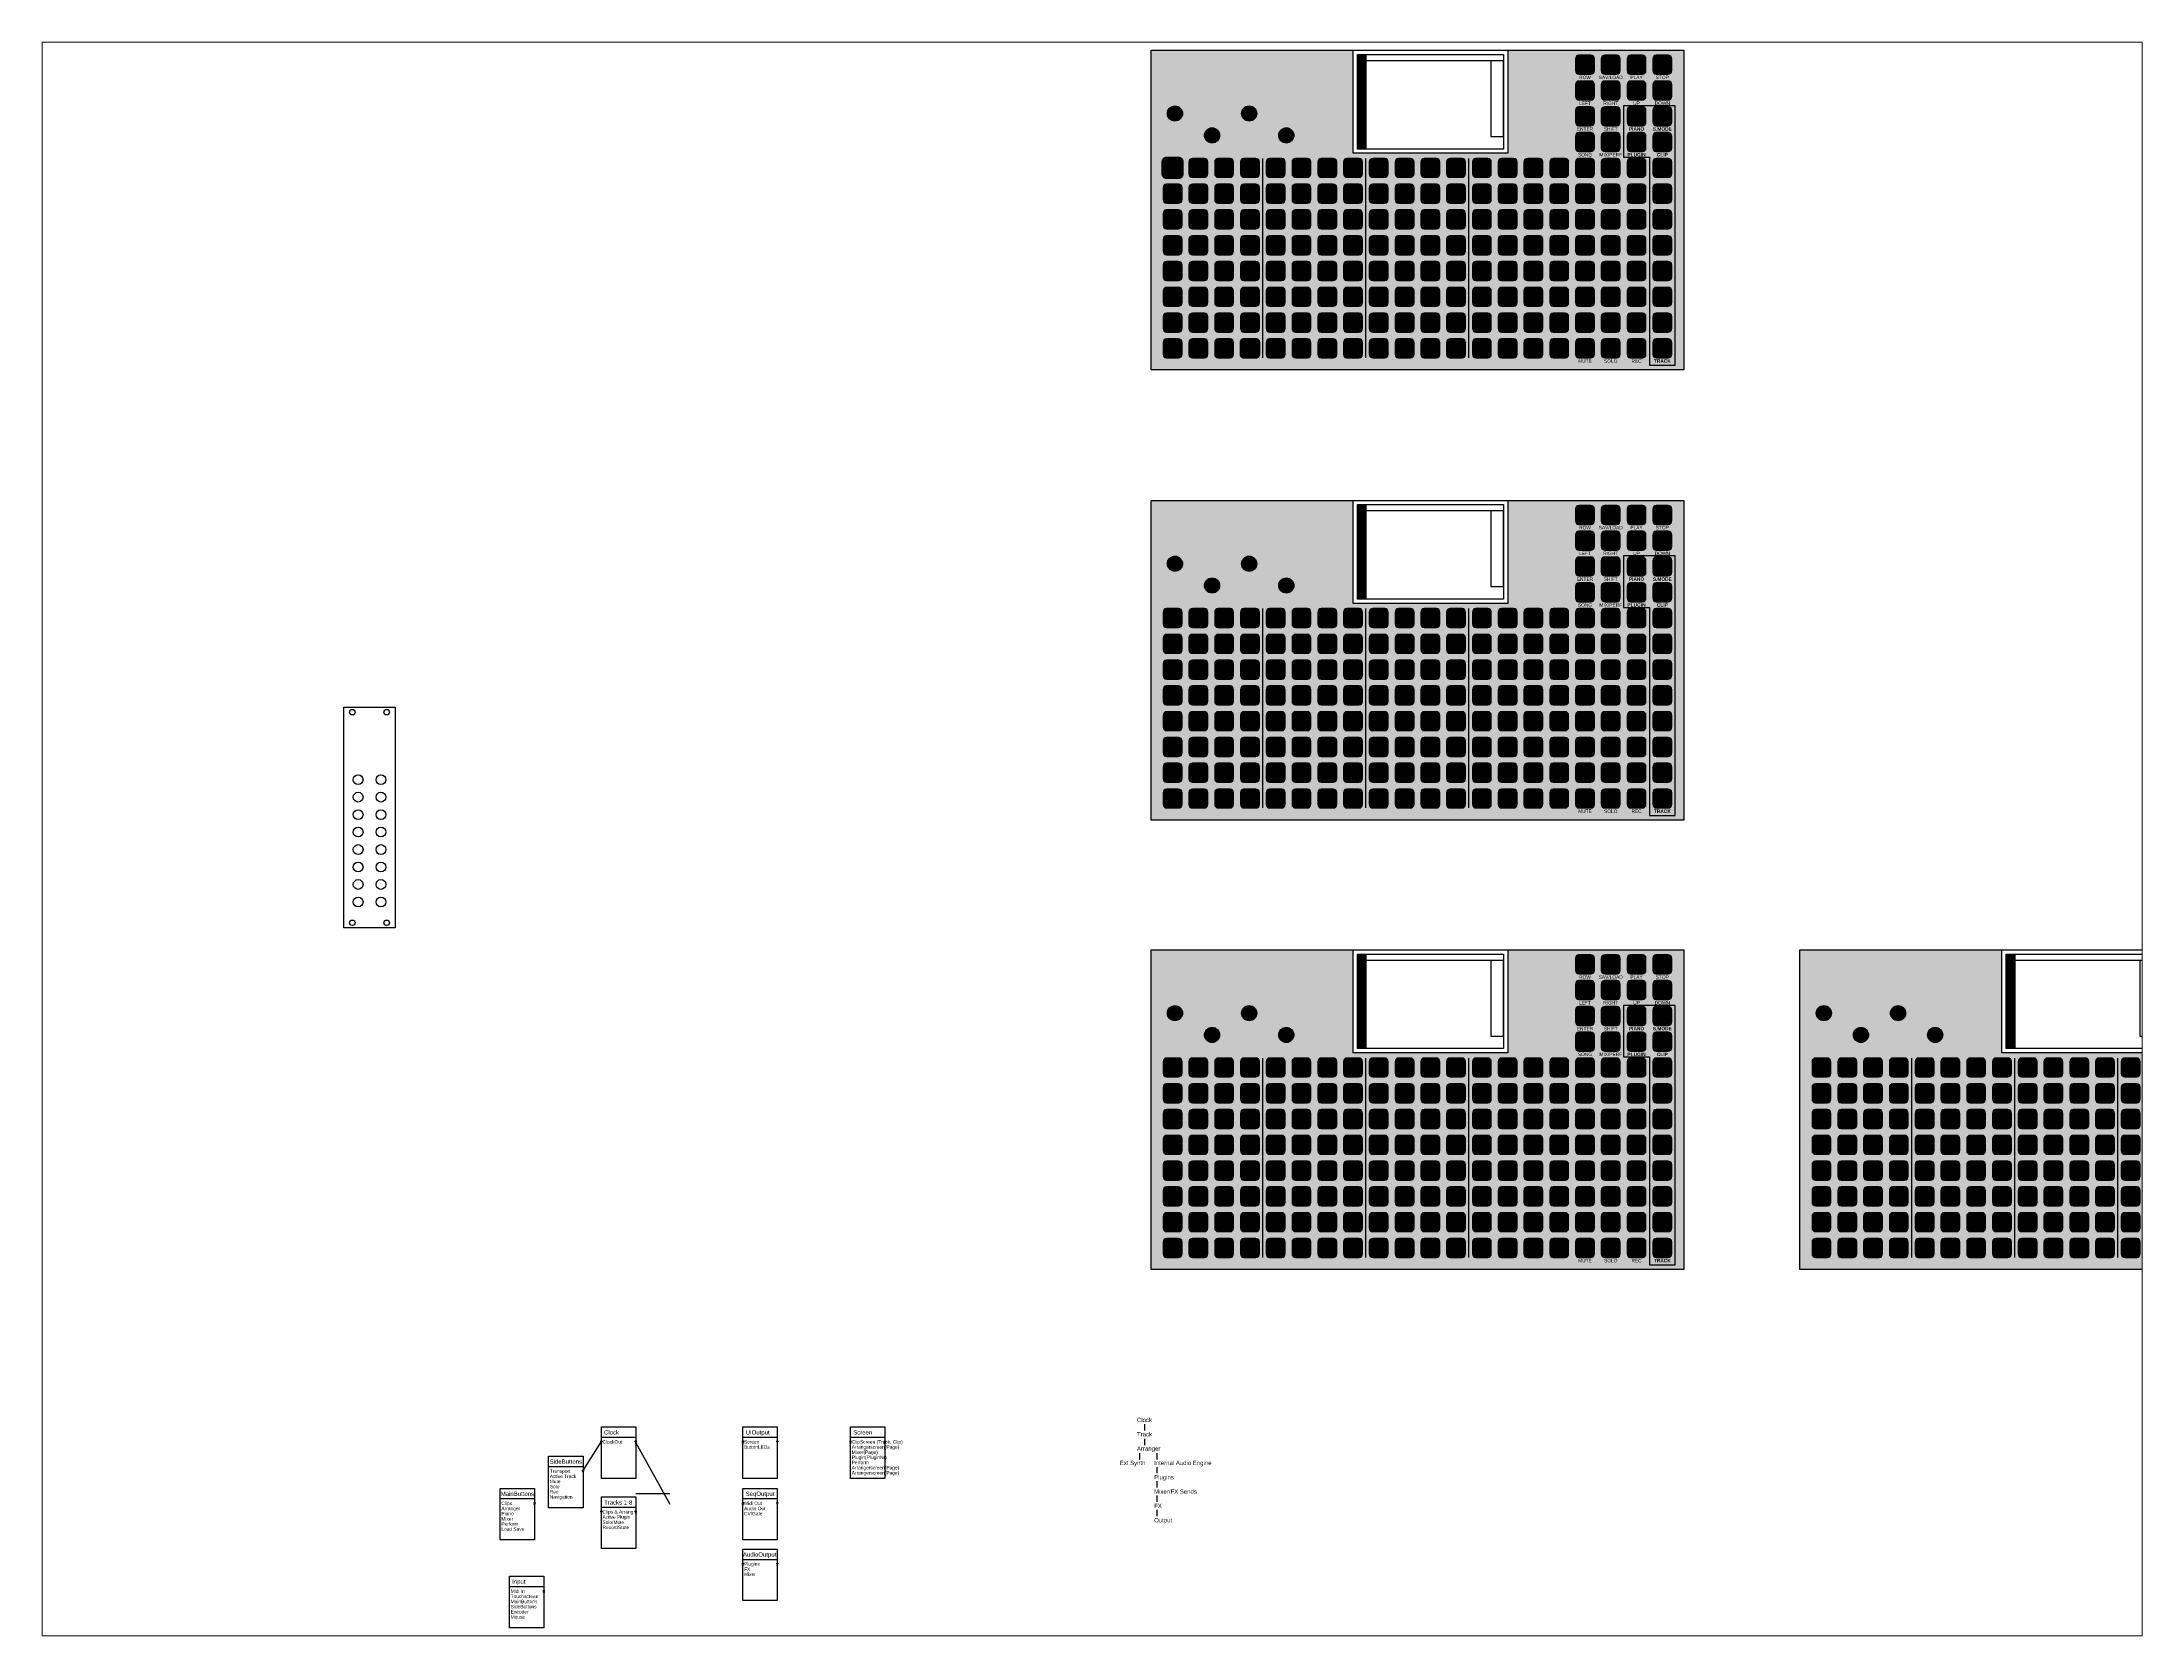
# Paper-space layout 'Layout2' of a CAD drawing. Header units: millimetres. Extents: x 26 to 231, y 20 to 176.
# The model-space entities are those that its viewports show. They can reach past a viewport. Long polylines and large blocks are cut down to what shows.
import ezdxf

# ---------------------------------------------------------------- set-up
doc = ezdxf.new("R2010")
doc.units = ezdxf.units.MM
for name, color, linetype in [('maingrid', 7, 'Continuous'), ('panel', 7, 'Continuous'), ('schrift', 7, 'Continuous')]:
    doc.layers.add(name, color=color, linetype=linetype)
doc.layers.add('TopSilkLayer', color=7, linetype='Continuous', true_color=0xffcc00)
doc.styles.get("Standard").update_dxf_attribs({"font": 'arial.ttf'})
doc.styles.add('Stil1', font='arialbd.ttf')

msp = doc.modelspace()

# ---------------------------------------------------------------- hatches: boundary and pattern name
h = msp.add_hatch(color=254)
h.dxf.hatch_style = 1
h.paths.add_polyline_path([(599.411, 835.063), (569.411, 835.063), (569.411, 805.092), (584.411, 805.092), (584.411, 684.045), (599.411, 684.045)], flags=16)
edge = h.paths.add_edge_path(flags=0)
edge.add_line((582.411, 817.419), (582.411, 810.419))
edge.add_arc((580.411, 810.419), 2, -90, 0, ccw=False)
edge.add_line((580.411, 808.419), (573.411, 808.419))
edge.add_arc((573.411, 810.419), 2, 180, 270, ccw=False)
edge.add_line((571.411, 810.419), (571.411, 817.419))
edge.add_arc((573.411, 817.419), 2, 90, 180, ccw=False)
edge.add_line((573.411, 819.419), (580.411, 819.419))
edge.add_arc((580.411, 817.419), 2, 0, 90, ccw=False)
edge = h.paths.add_edge_path(flags=0)
edge.add_line((580.411, 823.419), (573.411, 823.419))
edge.add_arc((573.411, 825.419), 2, 180, 270, ccw=False)
edge.add_line((571.411, 825.419), (571.411, 832.419))
edge.add_arc((573.411, 832.419), 2, 90, 180, ccw=False)
edge.add_line((573.411, 834.419), (580.411, 834.419))
edge.add_arc((580.411, 832.419), 2, 0, 90, ccw=False)
edge.add_line((582.411, 832.419), (582.411, 825.419))
edge.add_arc((580.411, 825.419), 2, -90, 0, ccw=False)
edge = h.paths.add_edge_path(flags=0)
edge.add_line((588.411, 819.419), (595.411, 819.419))
edge.add_arc((595.411, 817.419), 2, 0, 90, ccw=False)
edge.add_line((597.411, 817.419), (597.411, 810.419))
edge.add_arc((595.411, 810.419), 2, -90, 0, ccw=False)
edge.add_line((595.411, 808.419), (588.411, 808.419))
edge.add_arc((588.411, 810.419), 2, 180, 270, ccw=False)
edge.add_line((586.411, 810.419), (586.411, 817.419))
edge.add_arc((588.411, 817.419), 2, 90, 180, ccw=False)
edge = h.paths.add_edge_path(flags=0)
edge.add_line((586.411, 825.419), (586.411, 832.419))
edge.add_arc((588.411, 832.419), 2, 90, 180, ccw=False)
edge.add_line((588.411, 834.419), (595.411, 834.419))
edge.add_arc((595.411, 832.419), 2, 0, 90, ccw=False)
edge.add_line((597.411, 832.419), (597.411, 825.419))
edge.add_arc((595.411, 825.419), 2, -90, 0, ccw=False)
edge.add_line((595.411, 823.419), (588.411, 823.419))
edge.add_arc((588.411, 825.419), 2, 180, 270, ccw=False)
edge = h.paths.add_edge_path(flags=0)
edge.add_line((588.411, 804.419), (595.411, 804.419))
edge.add_arc((595.411, 802.419), 2, 0, 90, ccw=False)
edge.add_line((597.411, 802.419), (597.411, 795.419))
edge.add_arc((595.411, 795.419), 2, -90, 0, ccw=False)
edge.add_line((595.411, 793.419), (588.411, 793.419))
edge.add_arc((588.411, 795.419), 2, 180, 270, ccw=False)
edge.add_line((586.411, 795.419), (586.411, 802.419))
edge.add_arc((588.411, 802.419), 2, 90, 180, ccw=False)
edge = h.paths.add_edge_path(flags=0)
edge.add_line((588.411, 789.419), (595.411, 789.419))
edge.add_arc((595.411, 787.419), 2, 0, 90, ccw=False)
edge.add_line((597.411, 787.419), (597.411, 780.419))
edge.add_arc((595.411, 780.419), 2, -90, 0, ccw=False)
edge.add_line((595.411, 778.419), (588.411, 778.419))
edge.add_arc((588.411, 780.419), 2, 180, 270, ccw=False)
edge.add_line((586.411, 780.419), (586.411, 787.419))
edge.add_arc((588.411, 787.419), 2, 90, 180, ccw=False)
edge = h.paths.add_edge_path(flags=0)
edge.add_line((588.411, 774.419), (595.411, 774.419))
edge.add_arc((595.411, 772.419), 2, 0, 90, ccw=False)
edge.add_line((597.411, 772.419), (597.411, 765.419))
edge.add_arc((595.411, 765.419), 2, -90, 0, ccw=False)
edge.add_line((595.411, 763.419), (588.411, 763.419))
edge.add_arc((588.411, 765.419), 2, 180, 270, ccw=False)
edge.add_line((586.411, 765.419), (586.411, 772.419))
edge.add_arc((588.411, 772.419), 2, 90, 180, ccw=False)
edge = h.paths.add_edge_path(flags=0)
edge.add_line((588.411, 759.419), (595.411, 759.419))
edge.add_arc((595.411, 757.419), 2, 0, 90, ccw=False)
edge.add_line((597.411, 757.419), (597.411, 750.419))
edge.add_arc((595.411, 750.419), 2, -90, 0, ccw=False)
edge.add_line((595.411, 748.419), (588.411, 748.419))
edge.add_arc((588.411, 750.419), 2, 180, 270, ccw=False)
edge.add_line((586.411, 750.419), (586.411, 757.419))
edge.add_arc((588.411, 757.419), 2, 90, 180, ccw=False)
edge = h.paths.add_edge_path(flags=0)
edge.add_line((588.411, 744.419), (595.411, 744.419))
edge.add_arc((595.411, 742.419), 2, 0, 90, ccw=False)
edge.add_line((597.411, 742.419), (597.411, 735.419))
edge.add_arc((595.411, 735.419), 2, -90, 0, ccw=False)
edge.add_line((595.411, 733.419), (588.411, 733.419))
edge.add_arc((588.411, 735.419), 2, 180, 270, ccw=False)
edge.add_line((586.411, 735.419), (586.411, 742.419))
edge.add_arc((588.411, 742.419), 2, 90, 180, ccw=False)
edge = h.paths.add_edge_path(flags=0)
edge.add_line((588.411, 729.419), (595.411, 729.419))
edge.add_arc((595.411, 727.419), 2, 0, 90, ccw=False)
edge.add_line((597.411, 727.419), (597.411, 720.419))
edge.add_arc((595.411, 720.419), 2, -90, 0, ccw=False)
edge.add_line((595.411, 718.419), (588.411, 718.419))
edge.add_arc((588.411, 720.419), 2, 180, 270, ccw=False)
edge.add_line((586.411, 720.419), (586.411, 727.419))
edge.add_arc((588.411, 727.419), 2, 90, 180, ccw=False)
edge = h.paths.add_edge_path(flags=0)
edge.add_line((588.411, 714.419), (595.411, 714.419))
edge.add_arc((595.411, 712.419), 2, 0, 90, ccw=False)
edge.add_line((597.411, 712.419), (597.411, 705.419))
edge.add_arc((595.411, 705.419), 2, -90, 0, ccw=False)
edge.add_line((595.411, 703.419), (588.411, 703.419))
edge.add_arc((588.411, 705.419), 2, 180, 270, ccw=False)
edge.add_line((586.411, 705.419), (586.411, 712.419))
edge.add_arc((588.411, 712.419), 2, 90, 180, ccw=False)
edge = h.paths.add_edge_path(flags=0)
edge.add_line((588.411, 699.419), (595.411, 699.419))
edge.add_arc((595.411, 697.419), 2, 0, 90, ccw=False)
edge.add_line((597.411, 697.419), (597.411, 690.419))
edge.add_arc((595.411, 690.419), 2, -90, 0, ccw=False)
edge.add_line((595.411, 688.419), (588.411, 688.419))
edge.add_arc((588.411, 690.419), 2, 180, 270, ccw=False)
edge.add_line((586.411, 690.419), (586.411, 697.419))
edge.add_arc((588.411, 697.419), 2, 90, 180, ccw=False)
h.paths.add_polyline_path([(411.969, 856.379), (411.969, 861.879), (411.969, 867.379), (294.411, 867.379), (294.411, 681.419), (604.411, 681.419), (604.411, 867.379), (501.969, 867.379), (501.969, 807.379), (411.969, 807.379), (411.969, 812.379), (411.969, 817.879), (411.969, 823.379), (411.969, 828.879), (411.969, 834.379), (411.969, 839.879), (411.969, 845.379), (411.969, 850.879)])
edge = h.paths.add_edge_path(flags=16)
edge.add_arc((373.071, 817.821), 4.404, 0, 360)
edge = h.paths.add_edge_path(flags=16)
edge.add_arc((351.481, 830.521), 4.404, 0, 360)
edge = h.paths.add_edge_path(flags=16)
edge.add_arc((385.411, 802.419), 2, 0, 90, ccw=False)
edge.add_line((387.411, 802.419), (387.411, 795.419))
edge.add_arc((385.411, 795.419), 2, -90, 0, ccw=False)
edge.add_line((385.411, 793.419), (378.411, 793.419))
edge.add_arc((378.411, 795.419), 2, 180, 270, ccw=False)
edge.add_line((376.411, 795.419), (376.411, 802.419))
edge.add_arc((378.411, 802.419), 2, 90, 180, ccw=False)
edge.add_line((378.411, 804.419), (385.411, 804.419))
edge = h.paths.add_edge_path(flags=16)
edge.add_line((393.411, 804.419), (400.411, 804.419))
edge.add_arc((400.411, 802.419), 2, 0, 90, ccw=False)
edge.add_line((402.411, 802.419), (402.411, 795.419))
edge.add_arc((400.411, 795.419), 2, -90, 0, ccw=False)
edge.add_line((400.411, 793.419), (393.411, 793.419))
edge.add_arc((393.411, 795.419), 2, 180, 270, ccw=False)
edge.add_line((391.411, 795.419), (391.411, 802.419))
edge.add_arc((393.411, 802.419), 2, 90, 180, ccw=False)
edge = h.paths.add_edge_path(flags=16)
edge.add_line((372.411, 802.419), (372.411, 795.419))
edge.add_arc((370.411, 795.419), 2, -90, 0, ccw=False)
edge.add_line((370.411, 793.419), (363.411, 793.419))
edge.add_arc((363.411, 795.419), 2, 180, 270, ccw=False)
edge.add_line((361.411, 795.419), (361.411, 802.419))
edge.add_arc((363.411, 802.419), 2, 90, 180, ccw=False)
edge.add_line((363.411, 804.419), (370.411, 804.419))
edge.add_arc((370.411, 802.419), 2, 0, 90, ccw=False)
edge = h.paths.add_edge_path(flags=16)
edge.add_line((408.411, 804.419), (415.411, 804.419))
edge.add_arc((415.411, 802.419), 2, 0, 90, ccw=False)
edge.add_line((417.411, 802.419), (417.411, 795.419))
edge.add_arc((415.411, 795.419), 2, -90, 0, ccw=False)
edge.add_line((415.411, 793.419), (408.411, 793.419))
edge.add_arc((408.411, 795.419), 2, 180, 270, ccw=False)
edge.add_line((406.411, 795.419), (406.411, 802.419))
edge.add_arc((408.411, 802.419), 2, 90, 180, ccw=False)
edge = h.paths.add_edge_path(flags=16)
edge.add_line((357.411, 802.419), (357.411, 795.419))
edge.add_arc((355.411, 795.419), 2, -90, 0, ccw=False)
edge.add_line((355.411, 793.419), (348.411, 793.419))
edge.add_arc((348.411, 795.419), 2, 180, 270, ccw=False)
edge.add_line((346.411, 795.419), (346.411, 802.419))
edge.add_arc((348.411, 802.419), 2, 90, 180, ccw=False)
edge.add_line((348.411, 804.419), (355.411, 804.419))
edge.add_arc((355.411, 802.419), 2, 0, 90, ccw=False)
edge = h.paths.add_edge_path(flags=16)
edge.add_arc((329.891, 817.821), 4.404, 0, 360)
edge = h.paths.add_edge_path(flags=16)
edge.add_line((423.411, 804.419), (430.411, 804.419))
edge.add_arc((430.411, 802.419), 2, 0, 90, ccw=False)
edge.add_line((432.411, 802.419), (432.411, 795.419))
edge.add_arc((430.411, 795.419), 2, -90, 0, ccw=False)
edge.add_line((430.411, 793.419), (423.411, 793.419))
edge.add_arc((423.411, 795.419), 2, 180, 270, ccw=False)
edge.add_line((421.411, 795.419), (421.411, 802.419))
edge.add_arc((423.411, 802.419), 2, 90, 180, ccw=False)
edge = h.paths.add_edge_path(flags=16)
edge.add_arc((385.411, 787.419), 2, 0, 90, ccw=False)
edge.add_line((387.411, 787.419), (387.411, 780.419))
edge.add_arc((385.411, 780.419), 2, -90, 0, ccw=False)
edge.add_line((385.411, 778.419), (378.411, 778.419))
edge.add_arc((378.411, 780.419), 2, 180, 270, ccw=False)
edge.add_line((376.411, 780.419), (376.411, 787.419))
edge.add_arc((378.411, 787.419), 2, 90, 180, ccw=False)
edge.add_line((378.411, 789.419), (385.411, 789.419))
edge = h.paths.add_edge_path(flags=16)
edge.add_line((393.411, 789.419), (400.411, 789.419))
edge.add_arc((400.411, 787.419), 2, 0, 90, ccw=False)
edge.add_line((402.411, 787.419), (402.411, 780.419))
edge.add_arc((400.411, 780.419), 2, -90, 0, ccw=False)
edge.add_line((400.411, 778.419), (393.411, 778.419))
edge.add_arc((393.411, 780.419), 2, 180, 270, ccw=False)
edge.add_line((391.411, 780.419), (391.411, 787.419))
edge.add_arc((393.411, 787.419), 2, 90, 180, ccw=False)
edge = h.paths.add_edge_path(flags=16)
edge.add_line((342.411, 802.419), (342.411, 795.419))
edge.add_arc((340.411, 795.419), 2, -90, 0, ccw=False)
edge.add_line((340.411, 793.419), (333.411, 793.419))
edge.add_arc((333.411, 795.419), 2, 180, 270, ccw=False)
edge.add_line((331.411, 795.419), (331.411, 802.419))
edge.add_arc((333.411, 802.419), 2, 90, 180, ccw=False)
edge.add_line((333.411, 804.419), (340.411, 804.419))
edge.add_arc((340.411, 802.419), 2, 0, 90, ccw=False)
edge = h.paths.add_edge_path(flags=16)
edge.add_line((372.411, 787.419), (372.411, 780.419))
edge.add_arc((370.411, 780.419), 2, -90, 0, ccw=False)
edge.add_line((370.411, 778.419), (363.411, 778.419))
edge.add_arc((363.411, 780.419), 2, 180, 270, ccw=False)
edge.add_line((361.411, 780.419), (361.411, 787.419))
edge.add_arc((363.411, 787.419), 2, 90, 180, ccw=False)
edge.add_line((363.411, 789.419), (370.411, 789.419))
edge.add_arc((370.411, 787.419), 2, 0, 90, ccw=False)
edge = h.paths.add_edge_path(flags=16)
edge.add_line((408.411, 789.419), (415.411, 789.419))
edge.add_arc((415.411, 787.419), 2, 0, 90, ccw=False)
edge.add_line((417.411, 787.419), (417.411, 780.419))
edge.add_arc((415.411, 780.419), 2, -90, 0, ccw=False)
edge.add_line((415.411, 778.419), (408.411, 778.419))
edge.add_arc((408.411, 780.419), 2, 180, 270, ccw=False)
edge.add_line((406.411, 780.419), (406.411, 787.419))
edge.add_arc((408.411, 787.419), 2, 90, 180, ccw=False)
edge = h.paths.add_edge_path(flags=16)
edge.add_line((357.411, 787.419), (357.411, 780.419))
edge.add_arc((355.411, 780.419), 2, -90, 0, ccw=False)
edge.add_line((355.411, 778.419), (348.411, 778.419))
edge.add_arc((348.411, 780.419), 2, 180, 270, ccw=False)
edge.add_line((346.411, 780.419), (346.411, 787.419))
edge.add_arc((348.411, 787.419), 2, 90, 180, ccw=False)
edge.add_line((348.411, 789.419), (355.411, 789.419))
edge.add_arc((355.411, 787.419), 2, 0, 90, ccw=False)
edge = h.paths.add_edge_path(flags=16)
edge.add_line((438.411, 804.419), (445.411, 804.419))
edge.add_arc((445.411, 802.419), 2, 0, 90, ccw=False)
edge.add_line((447.411, 802.419), (447.411, 795.419))
edge.add_arc((445.411, 795.419), 2, -90, 0, ccw=False)
edge.add_line((445.411, 793.419), (438.411, 793.419))
edge.add_arc((438.411, 795.419), 2, 180, 270, ccw=False)
edge.add_line((436.411, 795.419), (436.411, 802.419))
edge.add_arc((438.411, 802.419), 2, 90, 180, ccw=False)
edge = h.paths.add_edge_path(flags=16)
edge.add_line((423.411, 789.419), (430.411, 789.419))
edge.add_arc((430.411, 787.419), 2, 0, 90, ccw=False)
edge.add_line((432.411, 787.419), (432.411, 780.419))
edge.add_arc((430.411, 780.419), 2, -90, 0, ccw=False)
edge.add_line((430.411, 778.419), (423.411, 778.419))
edge.add_arc((423.411, 780.419), 2, 180, 270, ccw=False)
edge.add_line((421.411, 780.419), (421.411, 787.419))
edge.add_arc((423.411, 787.419), 2, 90, 180, ccw=False)
edge = h.paths.add_edge_path(flags=16)
edge.add_arc((308.301, 830.521), 4.404, 0, 360)
edge = h.paths.add_edge_path(flags=16)
edge.add_line((327.411, 802.419), (327.411, 795.419))
edge.add_arc((325.411, 795.419), 2, -90, 0, ccw=False)
edge.add_line((325.411, 793.419), (318.411, 793.419))
edge.add_arc((318.411, 795.419), 2, 180, 270, ccw=False)
edge.add_line((316.411, 795.419), (316.411, 802.419))
edge.add_arc((318.411, 802.419), 2, 90, 180, ccw=False)
edge.add_line((318.411, 804.419), (325.411, 804.419))
edge.add_arc((325.411, 802.419), 2, 0, 90, ccw=False)
edge = h.paths.add_edge_path(flags=16)
edge.add_line((342.411, 787.419), (342.411, 780.419))
edge.add_arc((340.411, 780.419), 2, -90, 0, ccw=False)
edge.add_line((340.411, 778.419), (333.411, 778.419))
edge.add_arc((333.411, 780.419), 2, 180, 270, ccw=False)
edge.add_line((331.411, 780.419), (331.411, 787.419))
edge.add_arc((333.411, 787.419), 2, 90, 180, ccw=False)
edge.add_line((333.411, 789.419), (340.411, 789.419))
edge.add_arc((340.411, 787.419), 2, 0, 90, ccw=False)
edge = h.paths.add_edge_path(flags=16)
edge.add_arc((385.411, 772.419), 2, 0, 90, ccw=False)
edge.add_line((387.411, 772.419), (387.411, 765.419))
edge.add_arc((385.411, 765.419), 2, -90, 0, ccw=False)
edge.add_line((385.411, 763.419), (378.411, 763.419))
edge.add_arc((378.411, 765.419), 2, 180, 270, ccw=False)
edge.add_line((376.411, 765.419), (376.411, 772.419))
edge.add_arc((378.411, 772.419), 2, 90, 180, ccw=False)
edge.add_line((378.411, 774.419), (385.411, 774.419))
edge = h.paths.add_edge_path(flags=16)
edge.add_line((393.411, 774.419), (400.411, 774.419))
edge.add_arc((400.411, 772.419), 2, 0, 90, ccw=False)
edge.add_line((402.411, 772.419), (402.411, 765.419))
edge.add_arc((400.411, 765.419), 2, -90, 0, ccw=False)
edge.add_line((400.411, 763.419), (393.411, 763.419))
edge.add_arc((393.411, 765.419), 2, 180, 270, ccw=False)
edge.add_line((391.411, 765.419), (391.411, 772.419))
edge.add_arc((393.411, 772.419), 2, 90, 180, ccw=False)
edge = h.paths.add_edge_path(flags=16)
edge.add_line((372.411, 772.419), (372.411, 765.419))
edge.add_arc((370.411, 765.419), 2, -90, 0, ccw=False)
edge.add_line((370.411, 763.419), (363.411, 763.419))
edge.add_arc((363.411, 765.419), 2, 180, 270, ccw=False)
edge.add_line((361.411, 765.419), (361.411, 772.419))
edge.add_arc((363.411, 772.419), 2, 90, 180, ccw=False)
edge.add_line((363.411, 774.419), (370.411, 774.419))
edge.add_arc((370.411, 772.419), 2, 0, 90, ccw=False)
edge = h.paths.add_edge_path(flags=16)
edge.add_line((408.411, 774.419), (415.411, 774.419))
edge.add_arc((415.411, 772.419), 2, 0, 90, ccw=False)
edge.add_line((417.411, 772.419), (417.411, 765.419))
edge.add_arc((415.411, 765.419), 2, -90, 0, ccw=False)
edge.add_line((415.411, 763.419), (408.411, 763.419))
edge.add_arc((408.411, 765.419), 2, 180, 270, ccw=False)
edge.add_line((406.411, 765.419), (406.411, 772.419))
edge.add_arc((408.411, 772.419), 2, 90, 180, ccw=False)
edge = h.paths.add_edge_path(flags=16)
edge.add_line((357.411, 772.419), (357.411, 765.419))
edge.add_arc((355.411, 765.419), 2, -90, 0, ccw=False)
edge.add_line((355.411, 763.419), (348.411, 763.419))
edge.add_arc((348.411, 765.419), 2, 180, 270, ccw=False)
edge.add_line((346.411, 765.419), (346.411, 772.419))
edge.add_arc((348.411, 772.419), 2, 90, 180, ccw=False)
edge.add_line((348.411, 774.419), (355.411, 774.419))
edge.add_arc((355.411, 772.419), 2, 0, 90, ccw=False)
edge = h.paths.add_edge_path(flags=16)
edge.add_line((438.411, 789.419), (445.411, 789.419))
edge.add_arc((445.411, 787.419), 2, 0, 90, ccw=False)
edge.add_line((447.411, 787.419), (447.411, 780.419))
edge.add_arc((445.411, 780.419), 2, -90, 0, ccw=False)
edge.add_line((445.411, 778.419), (438.411, 778.419))
edge.add_arc((438.411, 780.419), 2, 180, 270, ccw=False)
edge.add_line((436.411, 780.419), (436.411, 787.419))
edge.add_arc((438.411, 787.419), 2, 90, 180, ccw=False)
edge = h.paths.add_edge_path(flags=16)
edge.add_line((453.411, 804.419), (460.411, 804.419))
edge.add_arc((460.411, 802.419), 2, 0, 90, ccw=False)
edge.add_line((462.411, 802.419), (462.411, 795.419))
edge.add_arc((460.411, 795.419), 2, -90, 0, ccw=False)
edge.add_line((460.411, 793.419), (453.411, 793.419))
edge.add_arc((453.411, 795.419), 2, 180, 270, ccw=False)
edge.add_line((451.411, 795.419), (451.411, 802.419))
edge.add_arc((453.411, 802.419), 2, 90, 180, ccw=False)
edge = h.paths.add_edge_path(flags=16)
edge.add_line((327.411, 787.419), (327.411, 780.419))
edge.add_arc((325.411, 780.419), 2, -90, 0, ccw=False)
edge.add_line((325.411, 778.419), (318.411, 778.419))
edge.add_arc((318.411, 780.419), 2, 180, 270, ccw=False)
edge.add_line((316.411, 780.419), (316.411, 787.419))
edge.add_arc((318.411, 787.419), 2, 90, 180, ccw=False)
edge.add_line((318.411, 789.419), (325.411, 789.419))
edge.add_arc((325.411, 787.419), 2, 0, 90, ccw=False)
edge = h.paths.add_edge_path(flags=16)
edge.add_line((312.411, 802.419), (312.411, 795.419))
edge.add_arc((310.411, 795.419), 2, -90, 0, ccw=False)
edge.add_line((310.411, 793.419), (303.411, 793.419))
edge.add_arc((303.411, 795.419), 2, 180, 270, ccw=False)
edge.add_line((301.411, 795.419), (301.411, 802.419))
edge.add_arc((303.411, 802.419), 2, 90, 180, ccw=False)
edge.add_line((303.411, 804.419), (310.411, 804.419))
edge.add_arc((310.411, 802.419), 2, 0, 90, ccw=False)
edge = h.paths.add_edge_path(flags=16)
edge.add_line((423.411, 774.419), (430.411, 774.419))
edge.add_arc((430.411, 772.419), 2, 0, 90, ccw=False)
edge.add_line((432.411, 772.419), (432.411, 765.419))
edge.add_arc((430.411, 765.419), 2, -90, 0, ccw=False)
edge.add_line((430.411, 763.419), (423.411, 763.419))
edge.add_arc((423.411, 765.419), 2, 180, 270, ccw=False)
edge.add_line((421.411, 765.419), (421.411, 772.419))
edge.add_arc((423.411, 772.419), 2, 90, 180, ccw=False)
edge = h.paths.add_edge_path(flags=16)
edge.add_line((342.411, 772.419), (342.411, 765.419))
edge.add_arc((340.411, 765.419), 2, -90, 0, ccw=False)
edge.add_line((340.411, 763.419), (333.411, 763.419))
edge.add_arc((333.411, 765.419), 2, 180, 270, ccw=False)
edge.add_line((331.411, 765.419), (331.411, 772.419))
edge.add_arc((333.411, 772.419), 2, 90, 180, ccw=False)
edge.add_line((333.411, 774.419), (340.411, 774.419))
edge.add_arc((340.411, 772.419), 2, 0, 90, ccw=False)
edge = h.paths.add_edge_path(flags=16)
edge.add_arc((385.411, 757.419), 2, 0, 90, ccw=False)
edge.add_line((387.411, 757.419), (387.411, 750.419))
edge.add_arc((385.411, 750.419), 2, -90, 0, ccw=False)
edge.add_line((385.411, 748.419), (378.411, 748.419))
edge.add_arc((378.411, 750.419), 2, 180, 270, ccw=False)
edge.add_line((376.411, 750.419), (376.411, 757.419))
edge.add_arc((378.411, 757.419), 2, 90, 180, ccw=False)
edge.add_line((378.411, 759.419), (385.411, 759.419))
edge = h.paths.add_edge_path(flags=16)
edge.add_line((393.411, 759.419), (400.411, 759.419))
edge.add_arc((400.411, 757.419), 2, 0, 90, ccw=False)
edge.add_line((402.411, 757.419), (402.411, 750.419))
edge.add_arc((400.411, 750.419), 2, -90, 0, ccw=False)
edge.add_line((400.411, 748.419), (393.411, 748.419))
edge.add_arc((393.411, 750.419), 2, 180, 270, ccw=False)
edge.add_line((391.411, 750.419), (391.411, 757.419))
edge.add_arc((393.411, 757.419), 2, 90, 180, ccw=False)
edge = h.paths.add_edge_path(flags=16)
edge.add_line((453.411, 789.419), (460.411, 789.419))
edge.add_arc((460.411, 787.419), 2, 0, 90, ccw=False)
edge.add_line((462.411, 787.419), (462.411, 780.419))
edge.add_arc((460.411, 780.419), 2, -90, 0, ccw=False)
edge.add_line((460.411, 778.419), (453.411, 778.419))
edge.add_arc((453.411, 780.419), 2, 180, 270, ccw=False)
edge.add_line((451.411, 780.419), (451.411, 787.419))
edge.add_arc((453.411, 787.419), 2, 90, 180, ccw=False)
edge = h.paths.add_edge_path(flags=16)
edge.add_line((372.411, 757.419), (372.411, 750.419))
edge.add_arc((370.411, 750.419), 2, -90, 0, ccw=False)
edge.add_line((370.411, 748.419), (363.411, 748.419))
edge.add_arc((363.411, 750.419), 2, 180, 270, ccw=False)
edge.add_line((361.411, 750.419), (361.411, 757.419))
edge.add_arc((363.411, 757.419), 2, 90, 180, ccw=False)
edge.add_line((363.411, 759.419), (370.411, 759.419))
edge.add_arc((370.411, 757.419), 2, 0, 90, ccw=False)
edge = h.paths.add_edge_path(flags=16)
edge.add_line((438.411, 774.419), (445.411, 774.419))
edge.add_arc((445.411, 772.419), 2, 0, 90, ccw=False)
edge.add_line((447.411, 772.419), (447.411, 765.419))
edge.add_arc((445.411, 765.419), 2, -90, 0, ccw=False)
edge.add_line((445.411, 763.419), (438.411, 763.419))
edge.add_arc((438.411, 765.419), 2, 180, 270, ccw=False)
edge.add_line((436.411, 765.419), (436.411, 772.419))
edge.add_arc((438.411, 772.419), 2, 90, 180, ccw=False)
edge = h.paths.add_edge_path(flags=16)
edge.add_line((312.411, 787.419), (312.411, 780.419))
edge.add_arc((310.411, 780.419), 2, -90, 0, ccw=False)
edge.add_line((310.411, 778.419), (303.411, 778.419))
edge.add_arc((303.411, 780.419), 2, 180, 270, ccw=False)
edge.add_line((301.411, 780.419), (301.411, 787.419))
edge.add_arc((303.411, 787.419), 2, 90, 180, ccw=False)
edge.add_line((303.411, 789.419), (310.411, 789.419))
edge.add_arc((310.411, 787.419), 2, 0, 90, ccw=False)
edge = h.paths.add_edge_path(flags=16)
edge.add_line((408.411, 759.419), (415.411, 759.419))
edge.add_arc((415.411, 757.419), 2, 0, 90, ccw=False)
edge.add_line((417.411, 757.419), (417.411, 750.419))
edge.add_arc((415.411, 750.419), 2, -90, 0, ccw=False)
edge.add_line((415.411, 748.419), (408.411, 748.419))
edge.add_arc((408.411, 750.419), 2, 180, 270, ccw=False)
edge.add_line((406.411, 750.419), (406.411, 757.419))
edge.add_arc((408.411, 757.419), 2, 90, 180, ccw=False)
edge = h.paths.add_edge_path(flags=16)
edge.add_line((327.411, 772.419), (327.411, 765.419))
edge.add_arc((325.411, 765.419), 2, -90, 0, ccw=False)
edge.add_line((325.411, 763.419), (318.411, 763.419))
edge.add_arc((318.411, 765.419), 2, 180, 270, ccw=False)
edge.add_line((316.411, 765.419), (316.411, 772.419))
edge.add_arc((318.411, 772.419), 2, 90, 180, ccw=False)
edge.add_line((318.411, 774.419), (325.411, 774.419))
edge.add_arc((325.411, 772.419), 2, 0, 90, ccw=False)
edge = h.paths.add_edge_path(flags=16)
edge.add_line((357.411, 757.419), (357.411, 750.419))
edge.add_arc((355.411, 750.419), 2, -90, 0, ccw=False)
edge.add_line((355.411, 748.419), (348.411, 748.419))
edge.add_arc((348.411, 750.419), 2, 180, 270, ccw=False)
edge.add_line((346.411, 750.419), (346.411, 757.419))
edge.add_arc((348.411, 757.419), 2, 90, 180, ccw=False)
edge.add_line((348.411, 759.419), (355.411, 759.419))
edge.add_arc((355.411, 757.419), 2, 0, 90, ccw=False)
edge = h.paths.add_edge_path(flags=16)
edge.add_line((468.411, 804.419), (475.411, 804.419))
edge.add_arc((475.411, 802.419), 2, 0, 90, ccw=False)
edge.add_line((477.411, 802.419), (477.411, 795.419))
edge.add_arc((475.411, 795.419), 2, -90, 0, ccw=False)
edge.add_line((475.411, 793.419), (468.411, 793.419))
edge.add_arc((468.411, 795.419), 2, 180, 270, ccw=False)
edge.add_line((466.411, 795.419), (466.411, 802.419))
edge.add_arc((468.411, 802.419), 2, 90, 180, ccw=False)
edge = h.paths.add_edge_path(flags=16)
edge.add_line((423.411, 759.419), (430.411, 759.419))
edge.add_arc((430.411, 757.419), 2, 0, 90, ccw=False)
edge.add_line((432.411, 757.419), (432.411, 750.419))
edge.add_arc((430.411, 750.419), 2, -90, 0, ccw=False)
edge.add_line((430.411, 748.419), (423.411, 748.419))
edge.add_arc((423.411, 750.419), 2, 180, 270, ccw=False)
edge.add_line((421.411, 750.419), (421.411, 757.419))
edge.add_arc((423.411, 757.419), 2, 90, 180, ccw=False)
edge = h.paths.add_edge_path(flags=16)
edge.add_line((342.411, 757.419), (342.411, 750.419))
edge.add_arc((340.411, 750.419), 2, -90, 0, ccw=False)
edge.add_line((340.411, 748.419), (333.411, 748.419))
edge.add_arc((333.411, 750.419), 2, 180, 270, ccw=False)
edge.add_line((331.411, 750.419), (331.411, 757.419))
edge.add_arc((333.411, 757.419), 2, 90, 180, ccw=False)
edge.add_line((333.411, 759.419), (340.411, 759.419))
edge.add_arc((340.411, 757.419), 2, 0, 90, ccw=False)
edge = h.paths.add_edge_path(flags=16)
edge.add_line((453.411, 774.419), (460.411, 774.419))
edge.add_arc((460.411, 772.419), 2, 0, 90, ccw=False)
edge.add_line((462.411, 772.419), (462.411, 765.419))
edge.add_arc((460.411, 765.419), 2, -90, 0, ccw=False)
edge.add_line((460.411, 763.419), (453.411, 763.419))
edge.add_arc((453.411, 765.419), 2, 180, 270, ccw=False)
edge.add_line((451.411, 765.419), (451.411, 772.419))
edge.add_arc((453.411, 772.419), 2, 90, 180, ccw=False)
edge = h.paths.add_edge_path(flags=16)
edge.add_line((468.411, 789.419), (475.411, 789.419))
edge.add_arc((475.411, 787.419), 2, 0, 90, ccw=False)
edge.add_line((477.411, 787.419), (477.411, 780.419))
edge.add_arc((475.411, 780.419), 2, -90, 0, ccw=False)
edge.add_line((475.411, 778.419), (468.411, 778.419))
edge.add_arc((468.411, 780.419), 2, 180, 270, ccw=False)
edge.add_line((466.411, 780.419), (466.411, 787.419))
edge.add_arc((468.411, 787.419), 2, 90, 180, ccw=False)
edge = h.paths.add_edge_path(flags=16)
edge.add_line((312.411, 772.419), (312.411, 765.419))
edge.add_arc((310.411, 765.419), 2, -90, 0, ccw=False)
edge.add_line((310.411, 763.419), (303.411, 763.419))
edge.add_arc((303.411, 765.419), 2, 180, 270, ccw=False)
edge.add_line((301.411, 765.419), (301.411, 772.419))
edge.add_arc((303.411, 772.419), 2, 90, 180, ccw=False)
edge.add_line((303.411, 774.419), (310.411, 774.419))
edge.add_arc((310.411, 772.419), 2, 0, 90, ccw=False)
edge = h.paths.add_edge_path(flags=16)
edge.add_line((438.411, 759.419), (445.411, 759.419))
edge.add_arc((445.411, 757.419), 2, 0, 90, ccw=False)
edge.add_line((447.411, 757.419), (447.411, 750.419))
edge.add_arc((445.411, 750.419), 2, -90, 0, ccw=False)
edge.add_line((445.411, 748.419), (438.411, 748.419))
edge.add_arc((438.411, 750.419), 2, 180, 270, ccw=False)
edge.add_line((436.411, 750.419), (436.411, 757.419))
edge.add_arc((438.411, 757.419), 2, 90, 180, ccw=False)
edge = h.paths.add_edge_path(flags=16)
edge.add_arc((385.411, 742.419), 2, 0, 90, ccw=False)
edge.add_line((387.411, 742.419), (387.411, 735.419))
edge.add_arc((385.411, 735.419), 2, -90, 0, ccw=False)
edge.add_line((385.411, 733.419), (378.411, 733.419))
edge.add_arc((378.411, 735.419), 2, 180, 270, ccw=False)
edge.add_line((376.411, 735.419), (376.411, 742.419))
edge.add_arc((378.411, 742.419), 2, 90, 180, ccw=False)
edge.add_line((378.411, 744.419), (385.411, 744.419))
edge = h.paths.add_edge_path(flags=16)
edge.add_line((393.411, 744.419), (400.411, 744.419))
edge.add_arc((400.411, 742.419), 2, 0, 90, ccw=False)
edge.add_line((402.411, 742.419), (402.411, 735.419))
edge.add_arc((400.411, 735.419), 2, -90, 0, ccw=False)
edge.add_line((400.411, 733.419), (393.411, 733.419))
edge.add_arc((393.411, 735.419), 2, 180, 270, ccw=False)
edge.add_line((391.411, 735.419), (391.411, 742.419))
edge.add_arc((393.411, 742.419), 2, 90, 180, ccw=False)
edge = h.paths.add_edge_path(flags=16)
edge.add_arc((370.411, 742.419), 2, 0, 90, ccw=False)
edge.add_line((372.411, 742.419), (372.411, 735.419))
edge.add_arc((370.411, 735.419), 2, -90, 0, ccw=False)
edge.add_line((370.411, 733.419), (363.411, 733.419))
edge.add_arc((363.411, 735.419), 2, 180, 270, ccw=False)
edge.add_line((361.411, 735.419), (361.411, 742.419))
edge.add_arc((363.411, 742.419), 2, 90, 180, ccw=False)
edge.add_line((363.411, 744.419), (370.411, 744.419))
edge = h.paths.add_edge_path(flags=16)
edge.add_line((327.411, 757.419), (327.411, 750.419))
edge.add_arc((325.411, 750.419), 2, -90, 0, ccw=False)
edge.add_line((325.411, 748.419), (318.411, 748.419))
edge.add_arc((318.411, 750.419), 2, 180, 270, ccw=False)
edge.add_line((316.411, 750.419), (316.411, 757.419))
edge.add_arc((318.411, 757.419), 2, 90, 180, ccw=False)
edge.add_line((318.411, 759.419), (325.411, 759.419))
edge.add_arc((325.411, 757.419), 2, 0, 90, ccw=False)
edge = h.paths.add_edge_path(flags=16)
edge.add_line((483.411, 804.419), (490.411, 804.419))
edge.add_arc((490.411, 802.419), 2, 0, 90, ccw=False)
edge.add_line((492.411, 802.419), (492.411, 795.419))
edge.add_arc((490.411, 795.419), 2, -90, 0, ccw=False)
edge.add_line((490.411, 793.419), (483.411, 793.419))
edge.add_arc((483.411, 795.419), 2, 180, 270, ccw=False)
edge.add_line((481.411, 795.419), (481.411, 802.419))
edge.add_arc((483.411, 802.419), 2, 90, 180, ccw=False)
edge = h.paths.add_edge_path(flags=16)
edge.add_line((408.411, 744.419), (415.411, 744.419))
edge.add_arc((415.411, 742.419), 2, 0, 90, ccw=False)
edge.add_line((417.411, 742.419), (417.411, 735.419))
edge.add_arc((415.411, 735.419), 2, -90, 0, ccw=False)
edge.add_line((415.411, 733.419), (408.411, 733.419))
edge.add_arc((408.411, 735.419), 2, 180, 270, ccw=False)
edge.add_line((406.411, 735.419), (406.411, 742.419))
edge.add_arc((408.411, 742.419), 2, 90, 180, ccw=False)
edge = h.paths.add_edge_path(flags=16)
edge.add_line((357.411, 742.419), (357.411, 735.419))
edge.add_arc((355.411, 735.419), 2, -90, 0, ccw=False)
edge.add_line((355.411, 733.419), (348.411, 733.419))
edge.add_arc((348.411, 735.419), 2, 180, 270, ccw=False)
edge.add_line((346.411, 735.419), (346.411, 742.419))
edge.add_arc((348.411, 742.419), 2, 90, 180, ccw=False)
edge.add_line((348.411, 744.419), (355.411, 744.419))
edge.add_arc((355.411, 742.419), 2, 0, 90, ccw=False)
edge = h.paths.add_edge_path(flags=16)
edge.add_line((468.411, 774.419), (475.411, 774.419))
edge.add_arc((475.411, 772.419), 2, 0, 90, ccw=False)
edge.add_line((477.411, 772.419), (477.411, 765.419))
edge.add_arc((475.411, 765.419), 2, -90, 0, ccw=False)
edge.add_line((475.411, 763.419), (468.411, 763.419))
edge.add_arc((468.411, 765.419), 2, 180, 270, ccw=False)
edge.add_line((466.411, 765.419), (466.411, 772.419))
edge.add_arc((468.411, 772.419), 2, 90, 180, ccw=False)
edge = h.paths.add_edge_path(flags=16)
edge.add_line((423.411, 744.419), (430.411, 744.419))
edge.add_arc((430.411, 742.419), 2, 0, 90, ccw=False)
edge.add_line((432.411, 742.419), (432.411, 735.419))
edge.add_arc((430.411, 735.419), 2, -90, 0, ccw=False)
edge.add_line((430.411, 733.419), (423.411, 733.419))
edge.add_arc((423.411, 735.419), 2, 180, 270, ccw=False)
edge.add_line((421.411, 735.419), (421.411, 742.419))
edge.add_arc((423.411, 742.419), 2, 90, 180, ccw=False)
edge = h.paths.add_edge_path(flags=16)
edge.add_line((453.411, 759.419), (460.411, 759.419))
edge.add_arc((460.411, 757.419), 2, 0, 90, ccw=False)
edge.add_line((462.411, 757.419), (462.411, 750.419))
edge.add_arc((460.411, 750.419), 2, -90, 0, ccw=False)
edge.add_line((460.411, 748.419), (453.411, 748.419))
edge.add_arc((453.411, 750.419), 2, 180, 270, ccw=False)
edge.add_line((451.411, 750.419), (451.411, 757.419))
edge.add_arc((453.411, 757.419), 2, 90, 180, ccw=False)
edge = h.paths.add_edge_path(flags=16)
edge.add_line((342.411, 742.419), (342.411, 735.419))
edge.add_arc((340.411, 735.419), 2, -90, 0, ccw=False)
edge.add_line((340.411, 733.419), (333.411, 733.419))
edge.add_arc((333.411, 735.419), 2, 180, 270, ccw=False)
edge.add_line((331.411, 735.419), (331.411, 742.419))
edge.add_arc((333.411, 742.419), 2, 90, 180, ccw=False)
edge.add_line((333.411, 744.419), (340.411, 744.419))
edge.add_arc((340.411, 742.419), 2, 0, 90, ccw=False)
edge = h.paths.add_edge_path(flags=16)
edge.add_line((483.411, 789.419), (490.411, 789.419))
edge.add_arc((490.411, 787.419), 2, 0, 90, ccw=False)
edge.add_line((492.411, 787.419), (492.411, 780.419))
edge.add_arc((490.411, 780.419), 2, -90, 0, ccw=False)
edge.add_line((490.411, 778.419), (483.411, 778.419))
edge.add_arc((483.411, 780.419), 2, 180, 270, ccw=False)
edge.add_line((481.411, 780.419), (481.411, 787.419))
edge.add_arc((483.411, 787.419), 2, 90, 180, ccw=False)
edge = h.paths.add_edge_path(flags=16)
edge.add_line((312.411, 757.419), (312.411, 750.419))
edge.add_arc((310.411, 750.419), 2, -90, 0, ccw=False)
edge.add_line((310.411, 748.419), (303.411, 748.419))
edge.add_arc((303.411, 750.419), 2, 180, 270, ccw=False)
edge.add_line((301.411, 750.419), (301.411, 757.419))
edge.add_arc((303.411, 757.419), 2, 90, 180, ccw=False)
edge.add_line((303.411, 759.419), (310.411, 759.419))
edge.add_arc((310.411, 757.419), 2, 0, 90, ccw=False)
edge = h.paths.add_edge_path(flags=16)
edge.add_line((438.411, 744.419), (445.411, 744.419))
edge.add_arc((445.411, 742.419), 2, 0, 90, ccw=False)
edge.add_line((447.411, 742.419), (447.411, 735.419))
edge.add_arc((445.411, 735.419), 2, -90, 0, ccw=False)
edge.add_line((445.411, 733.419), (438.411, 733.419))
edge.add_arc((438.411, 735.419), 2, 180, 270, ccw=False)
edge.add_line((436.411, 735.419), (436.411, 742.419))
edge.add_arc((438.411, 742.419), 2, 90, 180, ccw=False)
edge = h.paths.add_edge_path(flags=16)
edge.add_line((327.411, 742.419), (327.411, 735.419))
edge.add_arc((325.411, 735.419), 2, -90, 0, ccw=False)
edge.add_line((325.411, 733.419), (318.411, 733.419))
edge.add_arc((318.411, 735.419), 2, 180, 270, ccw=False)
edge.add_line((316.411, 735.419), (316.411, 742.419))
edge.add_arc((318.411, 742.419), 2, 90, 180, ccw=False)
edge.add_line((318.411, 744.419), (325.411, 744.419))
edge.add_arc((325.411, 742.419), 2, 0, 90, ccw=False)
edge = h.paths.add_edge_path(flags=16)
edge.add_arc((385.411, 727.419), 2, 0, 90, ccw=False)
edge.add_line((387.411, 727.419), (387.411, 720.419))
edge.add_arc((385.411, 720.419), 2, -90, 0, ccw=False)
edge.add_line((385.411, 718.419), (378.411, 718.419))
edge.add_arc((378.411, 720.419), 2, 180, 270, ccw=False)
edge.add_line((376.411, 720.419), (376.411, 727.419))
edge.add_arc((378.411, 727.419), 2, 90, 180, ccw=False)
edge.add_line((378.411, 729.419), (385.411, 729.419))
edge = h.paths.add_edge_path(flags=16)
edge.add_line((393.411, 729.419), (400.411, 729.419))
edge.add_arc((400.411, 727.419), 2, 0, 90, ccw=False)
edge.add_line((402.411, 727.419), (402.411, 720.419))
edge.add_arc((400.411, 720.419), 2, -90, 0, ccw=False)
edge.add_line((400.411, 718.419), (393.411, 718.419))
edge.add_arc((393.411, 720.419), 2, 180, 270, ccw=False)
edge.add_line((391.411, 720.419), (391.411, 727.419))
edge.add_arc((393.411, 727.419), 2, 90, 180, ccw=False)
edge = h.paths.add_edge_path(flags=16)
edge.add_arc((370.411, 727.419), 2, 0, 90, ccw=False)
edge.add_line((372.411, 727.419), (372.411, 720.419))
edge.add_arc((370.411, 720.419), 2, -90, 0, ccw=False)
edge.add_line((370.411, 718.419), (363.411, 718.419))
edge.add_arc((363.411, 720.419), 2, 180, 270, ccw=False)
edge.add_line((361.411, 720.419), (361.411, 727.419))
edge.add_arc((363.411, 727.419), 2, 90, 180, ccw=False)
edge.add_line((363.411, 729.419), (370.411, 729.419))
edge = h.paths.add_edge_path(flags=16)
edge.add_line((498.411, 804.419), (505.411, 804.419))
edge.add_arc((505.411, 802.419), 2, 0, 90, ccw=False)
edge.add_line((507.411, 802.419), (507.411, 795.419))
edge.add_arc((505.411, 795.419), 2, -90, 0, ccw=False)
edge.add_line((505.411, 793.419), (498.411, 793.419))
edge.add_arc((498.411, 795.419), 2, 180, 270, ccw=False)
edge.add_line((496.411, 795.419), (496.411, 802.419))
edge.add_arc((498.411, 802.419), 2, 90, 180, ccw=False)
edge = h.paths.add_edge_path(flags=16)
edge.add_line((408.411, 729.419), (415.411, 729.419))
edge.add_arc((415.411, 727.419), 2, 0, 90, ccw=False)
edge.add_line((417.411, 727.419), (417.411, 720.419))
edge.add_arc((415.411, 720.419), 2, -90, 0, ccw=False)
edge.add_line((415.411, 718.419), (408.411, 718.419))
edge.add_arc((408.411, 720.419), 2, 180, 270, ccw=False)
edge.add_line((406.411, 720.419), (406.411, 727.419))
edge.add_arc((408.411, 727.419), 2, 90, 180, ccw=False)
edge = h.paths.add_edge_path(flags=16)
edge.add_line((468.411, 759.419), (475.411, 759.419))
edge.add_arc((475.411, 757.419), 2, 0, 90, ccw=False)
edge.add_line((477.411, 757.419), (477.411, 750.419))
edge.add_arc((475.411, 750.419), 2, -90, 0, ccw=False)
edge.add_line((475.411, 748.419), (468.411, 748.419))
edge.add_arc((468.411, 750.419), 2, 180, 270, ccw=False)
edge.add_line((466.411, 750.419), (466.411, 757.419))
edge.add_arc((468.411, 757.419), 2, 90, 180, ccw=False)
edge = h.paths.add_edge_path(flags=16)
edge.add_line((357.411, 727.419), (357.411, 720.419))
edge.add_arc((355.411, 720.419), 2, -90, 0, ccw=False)
edge.add_line((355.411, 718.419), (348.411, 718.419))
edge.add_arc((348.411, 720.419), 2, 180, 270, ccw=False)
edge.add_line((346.411, 720.419), (346.411, 727.419))
edge.add_arc((348.411, 727.419), 2, 90, 180, ccw=False)
edge.add_line((348.411, 729.419), (355.411, 729.419))
edge.add_arc((355.411, 727.419), 2, 0, 90, ccw=False)
edge = h.paths.add_edge_path(flags=16)
edge.add_line((483.411, 774.419), (490.411, 774.419))
edge.add_arc((490.411, 772.419), 2, 0, 90, ccw=False)
edge.add_line((492.411, 772.419), (492.411, 765.419))
edge.add_arc((490.411, 765.419), 2, -90, 0, ccw=False)
edge.add_line((490.411, 763.419), (483.411, 763.419))
edge.add_arc((483.411, 765.419), 2, 180, 270, ccw=False)
edge.add_line((481.411, 765.419), (481.411, 772.419))
edge.add_arc((483.411, 772.419), 2, 90, 180, ccw=False)
edge = h.paths.add_edge_path(flags=16)
edge.add_line((453.411, 744.419), (460.411, 744.419))
edge.add_arc((460.411, 742.419), 2, 0, 90, ccw=False)
edge.add_line((462.411, 742.419), (462.411, 735.419))
edge.add_arc((460.411, 735.419), 2, -90, 0, ccw=False)
edge.add_line((460.411, 733.419), (453.411, 733.419))
edge.add_arc((453.411, 735.419), 2, 180, 270, ccw=False)
edge.add_line((451.411, 735.419), (451.411, 742.419))
edge.add_arc((453.411, 742.419), 2, 90, 180, ccw=False)
edge = h.paths.add_edge_path(flags=16)
edge.add_line((423.411, 729.419), (430.411, 729.419))
edge.add_arc((430.411, 727.419), 2, 0, 90, ccw=False)
edge.add_line((432.411, 727.419), (432.411, 720.419))
edge.add_arc((430.411, 720.419), 2, -90, 0, ccw=False)
edge.add_line((430.411, 718.419), (423.411, 718.419))
edge.add_arc((423.411, 720.419), 2, 180, 270, ccw=False)
edge.add_line((421.411, 720.419), (421.411, 727.419))
edge.add_arc((423.411, 727.419), 2, 90, 180, ccw=False)
edge = h.paths.add_edge_path(flags=16)
edge.add_line((312.411, 742.419), (312.411, 735.419))
edge.add_arc((310.411, 735.419), 2, -90, 0, ccw=False)
edge.add_line((310.411, 733.419), (303.411, 733.419))
edge.add_arc((303.411, 735.419), 2, 180, 270, ccw=False)
edge.add_line((301.411, 735.419), (301.411, 742.419))
edge.add_arc((303.411, 742.419), 2, 90, 180, ccw=False)
edge.add_line((303.411, 744.419), (310.411, 744.419))
edge.add_arc((310.411, 742.419), 2, 0, 90, ccw=False)
edge = h.paths.add_edge_path(flags=16)
edge.add_line((342.411, 727.419), (342.411, 720.419))
edge.add_arc((340.411, 720.419), 2, -90, 0, ccw=False)
edge.add_line((340.411, 718.419), (333.411, 718.419))
edge.add_arc((333.411, 720.419), 2, 180, 270, ccw=False)
edge.add_line((331.411, 720.419), (331.411, 727.419))
edge.add_arc((333.411, 727.419), 2, 90, 180, ccw=False)
edge.add_line((333.411, 729.419), (340.411, 729.419))
edge.add_arc((340.411, 727.419), 2, 0, 90, ccw=False)
edge = h.paths.add_edge_path(flags=16)
edge.add_line((498.411, 789.419), (505.411, 789.419))
edge.add_arc((505.411, 787.419), 2, 0, 90, ccw=False)
edge.add_line((507.411, 787.419), (507.411, 780.419))
edge.add_arc((505.411, 780.419), 2, -90, 0, ccw=False)
edge.add_line((505.411, 778.419), (498.411, 778.419))
edge.add_arc((498.411, 780.419), 2, 180, 270, ccw=False)
edge.add_line((496.411, 780.419), (496.411, 787.419))
edge.add_arc((498.411, 787.419), 2, 90, 180, ccw=False)
edge = h.paths.add_edge_path(flags=16)
edge.add_line((438.411, 729.419), (445.411, 729.419))
edge.add_arc((445.411, 727.419), 2, 0, 90, ccw=False)
edge.add_line((447.411, 727.419), (447.411, 720.419))
edge.add_arc((445.411, 720.419), 2, -90, 0, ccw=False)
edge.add_line((445.411, 718.419), (438.411, 718.419))
edge.add_arc((438.411, 720.419), 2, 180, 270, ccw=False)
edge.add_line((436.411, 720.419), (436.411, 727.419))
edge.add_arc((438.411, 727.419), 2, 90, 180, ccw=False)
edge = h.paths.add_edge_path(flags=16)
edge.add_line((327.411, 727.419), (327.411, 720.419))
edge.add_arc((325.411, 720.419), 2, -90, 0, ccw=False)
edge.add_line((325.411, 718.419), (318.411, 718.419))
edge.add_arc((318.411, 720.419), 2, 180, 270, ccw=False)
edge.add_line((316.411, 720.419), (316.411, 727.419))
edge.add_arc((318.411, 727.419), 2, 90, 180, ccw=False)
edge.add_line((318.411, 729.419), (325.411, 729.419))
edge.add_arc((325.411, 727.419), 2, 0, 90, ccw=False)
edge = h.paths.add_edge_path(flags=16)
edge.add_line((483.411, 759.419), (490.411, 759.419))
edge.add_arc((490.411, 757.419), 2, 0, 90, ccw=False)
edge.add_line((492.411, 757.419), (492.411, 750.419))
edge.add_arc((490.411, 750.419), 2, -90, 0, ccw=False)
edge.add_line((490.411, 748.419), (483.411, 748.419))
edge.add_arc((483.411, 750.419), 2, 180, 270, ccw=False)
edge.add_line((481.411, 750.419), (481.411, 757.419))
edge.add_arc((483.411, 757.419), 2, 90, 180, ccw=False)
edge = h.paths.add_edge_path(flags=16)
edge.add_line((468.411, 744.419), (475.411, 744.419))
edge.add_arc((475.411, 742.419), 2, 0, 90, ccw=False)
edge.add_line((477.411, 742.419), (477.411, 735.419))
edge.add_arc((475.411, 735.419), 2, -90, 0, ccw=False)
edge.add_line((475.411, 733.419), (468.411, 733.419))
edge.add_arc((468.411, 735.419), 2, 180, 270, ccw=False)
edge.add_line((466.411, 735.419), (466.411, 742.419))
edge.add_arc((468.411, 742.419), 2, 90, 180, ccw=False)
edge = h.paths.add_edge_path(flags=16)
edge.add_line((513.411, 804.419), (520.411, 804.419))
edge.add_arc((520.411, 802.419), 2, 0, 90, ccw=False)
edge.add_line((522.411, 802.419), (522.411, 795.419))
edge.add_arc((520.411, 795.419), 2, -90, 0, ccw=False)
edge.add_line((520.411, 793.419), (513.411, 793.419))
edge.add_arc((513.411, 795.419), 2, 180, 270, ccw=False)
edge.add_line((511.411, 795.419), (511.411, 802.419))
edge.add_arc((513.411, 802.419), 2, 90, 180, ccw=False)
edge = h.paths.add_edge_path(flags=16)
edge.add_arc((385.411, 712.419), 2, 0, 90, ccw=False)
edge.add_line((387.411, 712.419), (387.411, 705.419))
edge.add_arc((385.411, 705.419), 2, -90, 0, ccw=False)
edge.add_line((385.411, 703.419), (378.411, 703.419))
edge.add_arc((378.411, 705.419), 2, 180, 270, ccw=False)
edge.add_line((376.411, 705.419), (376.411, 712.419))
edge.add_arc((378.411, 712.419), 2, 90, 180, ccw=False)
edge.add_line((378.411, 714.419), (385.411, 714.419))
edge = h.paths.add_edge_path(flags=16)
edge.add_line((393.411, 714.419), (400.411, 714.419))
edge.add_arc((400.411, 712.419), 2, 0, 90, ccw=False)
edge.add_line((402.411, 712.419), (402.411, 705.419))
edge.add_arc((400.411, 705.419), 2, -90, 0, ccw=False)
edge.add_line((400.411, 703.419), (393.411, 703.419))
edge.add_arc((393.411, 705.419), 2, 180, 270, ccw=False)
edge.add_line((391.411, 705.419), (391.411, 712.419))
edge.add_arc((393.411, 712.419), 2, 90, 180, ccw=False)
edge = h.paths.add_edge_path(flags=16)
edge.add_line((498.411, 774.419), (505.411, 774.419))
edge.add_arc((505.411, 772.419), 2, 0, 90, ccw=False)
edge.add_line((507.411, 772.419), (507.411, 765.419))
edge.add_arc((505.411, 765.419), 2, -90, 0, ccw=False)
edge.add_line((505.411, 763.419), (498.411, 763.419))
edge.add_arc((498.411, 765.419), 2, 180, 270, ccw=False)
edge.add_line((496.411, 765.419), (496.411, 772.419))
edge.add_arc((498.411, 772.419), 2, 90, 180, ccw=False)
edge = h.paths.add_edge_path(flags=16)
edge.add_arc((370.411, 712.419), 2, 0, 90, ccw=False)
edge.add_line((372.411, 712.419), (372.411, 705.419))
edge.add_arc((370.411, 705.419), 2, -90, 0, ccw=False)
edge.add_line((370.411, 703.419), (363.411, 703.419))
edge.add_arc((363.411, 705.419), 2, 180, 270, ccw=False)
edge.add_line((361.411, 705.419), (361.411, 712.419))
edge.add_arc((363.411, 712.419), 2, 90, 180, ccw=False)
edge.add_line((363.411, 714.419), (370.411, 714.419))
edge = h.paths.add_edge_path(flags=16)
edge.add_line((408.411, 714.419), (415.411, 714.419))
edge.add_arc((415.411, 712.419), 2, 0, 90, ccw=False)
edge.add_line((417.411, 712.419), (417.411, 705.419))
edge.add_arc((415.411, 705.419), 2, -90, 0, ccw=False)
edge.add_line((415.411, 703.419), (408.411, 703.419))
edge.add_arc((408.411, 705.419), 2, 180, 270, ccw=False)
edge.add_line((406.411, 705.419), (406.411, 712.419))
edge.add_arc((408.411, 712.419), 2, 90, 180, ccw=False)
edge = h.paths.add_edge_path(flags=16)
edge.add_line((357.411, 712.419), (357.411, 705.419))
edge.add_arc((355.411, 705.419), 2, -90, 0, ccw=False)
edge.add_line((355.411, 703.419), (348.411, 703.419))
edge.add_arc((348.411, 705.419), 2, 180, 270, ccw=False)
edge.add_line((346.411, 705.419), (346.411, 712.419))
edge.add_arc((348.411, 712.419), 2, 90, 180, ccw=False)
edge.add_line((348.411, 714.419), (355.411, 714.419))
edge.add_arc((355.411, 712.419), 2, 0, 90, ccw=False)
edge = h.paths.add_edge_path(flags=16)
edge.add_line((453.411, 729.419), (460.411, 729.419))
edge.add_arc((460.411, 727.419), 2, 0, 90, ccw=False)
edge.add_line((462.411, 727.419), (462.411, 720.419))
edge.add_arc((460.411, 720.419), 2, -90, 0, ccw=False)
edge.add_line((460.411, 718.419), (453.411, 718.419))
edge.add_arc((453.411, 720.419), 2, 180, 270, ccw=False)
edge.add_line((451.411, 720.419), (451.411, 727.419))
edge.add_arc((453.411, 727.419), 2, 90, 180, ccw=False)
edge = h.paths.add_edge_path(flags=16)
edge.add_line((312.411, 727.419), (312.411, 720.419))
edge.add_arc((310.411, 720.419), 2, -90, 0, ccw=False)
edge.add_line((310.411, 718.419), (303.411, 718.419))
edge.add_arc((303.411, 720.419), 2, 180, 270, ccw=False)
edge.add_line((301.411, 720.419), (301.411, 727.419))
edge.add_arc((303.411, 727.419), 2, 90, 180, ccw=False)
edge.add_line((303.411, 729.419), (310.411, 729.419))
edge.add_arc((310.411, 727.419), 2, 0, 90, ccw=False)
edge = h.paths.add_edge_path(flags=16)
edge.add_line((423.411, 714.419), (430.411, 714.419))
edge.add_arc((430.411, 712.419), 2, 0, 90, ccw=False)
edge.add_line((432.411, 712.419), (432.411, 705.419))
edge.add_arc((430.411, 705.419), 2, -90, 0, ccw=False)
edge.add_line((430.411, 703.419), (423.411, 703.419))
edge.add_arc((423.411, 705.419), 2, 180, 270, ccw=False)
edge.add_line((421.411, 705.419), (421.411, 712.419))
edge.add_arc((423.411, 712.419), 2, 90, 180, ccw=False)
edge = h.paths.add_edge_path(flags=16)
edge.add_line((513.411, 789.419), (520.411, 789.419))
edge.add_arc((520.411, 787.419), 2, 0, 90, ccw=False)
edge.add_line((522.411, 787.419), (522.411, 780.419))
edge.add_arc((520.411, 780.419), 2, -90, 0, ccw=False)
edge.add_line((520.411, 778.419), (513.411, 778.419))
edge.add_arc((513.411, 780.419), 2, 180, 270, ccw=False)
edge.add_line((511.411, 780.419), (511.411, 787.419))
edge.add_arc((513.411, 787.419), 2, 90, 180, ccw=False)
edge = h.paths.add_edge_path(flags=16)
edge.add_line((342.411, 712.419), (342.411, 705.419))
edge.add_arc((340.411, 705.419), 2, -90, 0, ccw=False)
edge.add_line((340.411, 703.419), (333.411, 703.419))
edge.add_arc((333.411, 705.419), 2, 180, 270, ccw=False)
edge.add_line((331.411, 705.419), (331.411, 712.419))
edge.add_arc((333.411, 712.419), 2, 90, 180, ccw=False)
edge.add_line((333.411, 714.419), (340.411, 714.419))
edge.add_arc((340.411, 712.419), 2, 0, 90, ccw=False)
edge = h.paths.add_edge_path(flags=16)
edge.add_line((483.411, 744.419), (490.411, 744.419))
edge.add_arc((490.411, 742.419), 2, 0, 90, ccw=False)
edge.add_line((492.411, 742.419), (492.411, 735.419))
edge.add_arc((490.411, 735.419), 2, -90, 0, ccw=False)
edge.add_line((490.411, 733.419), (483.411, 733.419))
edge.add_arc((483.411, 735.419), 2, 180, 270, ccw=False)
edge.add_line((481.411, 735.419), (481.411, 742.419))
edge.add_arc((483.411, 742.419), 2, 90, 180, ccw=False)
edge = h.paths.add_edge_path(flags=16)
edge.add_line((498.411, 759.419), (505.411, 759.419))
edge.add_arc((505.411, 757.419), 2, 0, 90, ccw=False)
edge.add_line((507.411, 757.419), (507.411, 750.419))
edge.add_arc((505.411, 750.419), 2, -90, 0, ccw=False)
edge.add_line((505.411, 748.419), (498.411, 748.419))
edge.add_arc((498.411, 750.419), 2, 180, 270, ccw=False)
edge.add_line((496.411, 750.419), (496.411, 757.419))
edge.add_arc((498.411, 757.419), 2, 90, 180, ccw=False)
edge = h.paths.add_edge_path(flags=16)
edge.add_line((438.411, 714.419), (445.411, 714.419))
edge.add_arc((445.411, 712.419), 2, 0, 90, ccw=False)
edge.add_line((447.411, 712.419), (447.411, 705.419))
edge.add_arc((445.411, 705.419), 2, -90, 0, ccw=False)
edge.add_line((445.411, 703.419), (438.411, 703.419))
edge.add_arc((438.411, 705.419), 2, 180, 270, ccw=False)
edge.add_line((436.411, 705.419), (436.411, 712.419))
edge.add_arc((438.411, 712.419), 2, 90, 180, ccw=False)
edge = h.paths.add_edge_path(flags=16)
edge.add_line((468.411, 729.419), (475.411, 729.419))
edge.add_arc((475.411, 727.419), 2, 0, 90, ccw=False)
edge.add_line((477.411, 727.419), (477.411, 720.419))
edge.add_arc((475.411, 720.419), 2, -90, 0, ccw=False)
edge.add_line((475.411, 718.419), (468.411, 718.419))
edge.add_arc((468.411, 720.419), 2, 180, 270, ccw=False)
edge.add_line((466.411, 720.419), (466.411, 727.419))
edge.add_arc((468.411, 727.419), 2, 90, 180, ccw=False)
edge = h.paths.add_edge_path(flags=16)
edge.add_line((327.411, 712.419), (327.411, 705.419))
edge.add_arc((325.411, 705.419), 2, -90, 0, ccw=False)
edge.add_line((325.411, 703.419), (318.411, 703.419))
edge.add_arc((318.411, 705.419), 2, 180, 270, ccw=False)
edge.add_line((316.411, 705.419), (316.411, 712.419))
edge.add_arc((318.411, 712.419), 2, 90, 180, ccw=False)
edge.add_line((318.411, 714.419), (325.411, 714.419))
edge.add_arc((325.411, 712.419), 2, 0, 90, ccw=False)
edge = h.paths.add_edge_path(flags=16)
edge.add_line((513.411, 774.419), (520.411, 774.419))
edge.add_arc((520.411, 772.419), 2, 0, 90, ccw=False)
edge.add_line((522.411, 772.419), (522.411, 765.419))
edge.add_arc((520.411, 765.419), 2, -90, 0, ccw=False)
edge.add_line((520.411, 763.419), (513.411, 763.419))
edge.add_arc((513.411, 765.419), 2, 180, 270, ccw=False)
edge.add_line((511.411, 765.419), (511.411, 772.419))
edge.add_arc((513.411, 772.419), 2, 90, 180, ccw=False)
edge = h.paths.add_edge_path(flags=16)
edge.add_line((528.411, 804.419), (535.411, 804.419))
edge.add_arc((535.411, 802.419), 2, 0, 90, ccw=False)
edge.add_line((537.411, 802.419), (537.411, 795.419))
edge.add_arc((535.411, 795.419), 2, -90, 0, ccw=False)
edge.add_line((535.411, 793.419), (528.411, 793.419))
edge.add_arc((528.411, 795.419), 2, 180, 270, ccw=False)
edge.add_line((526.411, 795.419), (526.411, 802.419))
edge.add_arc((528.411, 802.419), 2, 90, 180, ccw=False)
edge = h.paths.add_edge_path(flags=16)
edge.add_arc((385.411, 697.419), 2, 0, 90, ccw=False)
edge.add_line((387.411, 697.419), (387.411, 690.419))
edge.add_arc((385.411, 690.419), 2, -90, 0, ccw=False)
edge.add_line((385.411, 688.419), (378.411, 688.419))
edge.add_arc((378.411, 690.419), 2, 180, 270, ccw=False)
edge.add_line((376.411, 690.419), (376.411, 697.419))
edge.add_arc((378.411, 697.419), 2, 90, 180, ccw=False)
edge.add_line((378.411, 699.419), (385.411, 699.419))
edge = h.paths.add_edge_path(flags=16)
edge.add_line((393.411, 699.419), (400.411, 699.419))
edge.add_arc((400.411, 697.419), 2, 0, 90, ccw=False)
edge.add_line((402.411, 697.419), (402.411, 690.419))
edge.add_arc((400.411, 690.419), 2, -90, 0, ccw=False)
edge.add_line((400.411, 688.419), (393.411, 688.419))
edge.add_arc((393.411, 690.419), 2, 180, 270, ccw=False)
edge.add_line((391.411, 690.419), (391.411, 697.419))
edge.add_arc((393.411, 697.419), 2, 90, 180, ccw=False)
edge = h.paths.add_edge_path(flags=16)
edge.add_arc((370.411, 697.419), 2, 0, 90, ccw=False)
edge.add_line((372.411, 697.419), (372.411, 690.419))
edge.add_arc((370.411, 690.419), 2, -90, 0, ccw=False)
edge.add_line((370.411, 688.419), (363.411, 688.419))
edge.add_arc((363.411, 690.419), 2, 180, 270, ccw=False)
edge.add_line((361.411, 690.419), (361.411, 697.419))
edge.add_arc((363.411, 697.419), 2, 90, 180, ccw=False)
edge.add_line((363.411, 699.419), (370.411, 699.419))
edge = h.paths.add_edge_path(flags=16)
edge.add_line((453.411, 714.419), (460.411, 714.419))
edge.add_arc((460.411, 712.419), 2, 0, 90, ccw=False)
edge.add_line((462.411, 712.419), (462.411, 705.419))
edge.add_arc((460.411, 705.419), 2, -90, 0, ccw=False)
edge.add_line((460.411, 703.419), (453.411, 703.419))
edge.add_arc((453.411, 705.419), 2, 180, 270, ccw=False)
edge.add_line((451.411, 705.419), (451.411, 712.419))
edge.add_arc((453.411, 712.419), 2, 90, 180, ccw=False)
edge = h.paths.add_edge_path(flags=16)
edge.add_line((408.411, 699.419), (415.411, 699.419))
edge.add_arc((415.411, 697.419), 2, 0, 90, ccw=False)
edge.add_line((417.411, 697.419), (417.411, 690.419))
edge.add_arc((415.411, 690.419), 2, -90, 0, ccw=False)
edge.add_line((415.411, 688.419), (408.411, 688.419))
edge.add_arc((408.411, 690.419), 2, 180, 270, ccw=False)
edge.add_line((406.411, 690.419), (406.411, 697.419))
edge.add_arc((408.411, 697.419), 2, 90, 180, ccw=False)
edge = h.paths.add_edge_path(flags=16)
edge.add_line((357.411, 697.419), (357.411, 690.419))
edge.add_arc((355.411, 690.419), 2, -90, 0, ccw=False)
edge.add_line((355.411, 688.419), (348.411, 688.419))
edge.add_arc((348.411, 690.419), 2, 180, 270, ccw=False)
edge.add_line((346.411, 690.419), (346.411, 697.419))
edge.add_arc((348.411, 697.419), 2, 90, 180, ccw=False)
edge.add_line((348.411, 699.419), (355.411, 699.419))
edge.add_arc((355.411, 697.419), 2, 0, 90, ccw=False)
edge = h.paths.add_edge_path(flags=16)
edge.add_line((312.411, 712.419), (312.411, 705.419))
edge.add_arc((310.411, 705.419), 2, -90, 0, ccw=False)
edge.add_line((310.411, 703.419), (303.411, 703.419))
edge.add_arc((303.411, 705.419), 2, 180, 270, ccw=False)
edge.add_line((301.411, 705.419), (301.411, 712.419))
edge.add_arc((303.411, 712.419), 2, 90, 180, ccw=False)
edge.add_line((303.411, 714.419), (310.411, 714.419))
edge.add_arc((310.411, 712.419), 2, 0, 90, ccw=False)
edge = h.paths.add_edge_path(flags=16)
edge.add_line((498.411, 744.419), (505.411, 744.419))
edge.add_arc((505.411, 742.419), 2, 0, 90, ccw=False)
edge.add_line((507.411, 742.419), (507.411, 735.419))
edge.add_arc((505.411, 735.419), 2, -90, 0, ccw=False)
edge.add_line((505.411, 733.419), (498.411, 733.419))
edge.add_arc((498.411, 735.419), 2, 180, 270, ccw=False)
edge.add_line((496.411, 735.419), (496.411, 742.419))
edge.add_arc((498.411, 742.419), 2, 90, 180, ccw=False)
edge = h.paths.add_edge_path(flags=16)
edge.add_line((528.411, 789.419), (535.411, 789.419))
edge.add_arc((535.411, 787.419), 2, 0, 90, ccw=False)
edge.add_line((537.411, 787.419), (537.411, 780.419))
edge.add_arc((535.411, 780.419), 2, -90, 0, ccw=False)
edge.add_line((535.411, 778.419), (528.411, 778.419))
edge.add_arc((528.411, 780.419), 2, 180, 270, ccw=False)
edge.add_line((526.411, 780.419), (526.411, 787.419))
edge.add_arc((528.411, 787.419), 2, 90, 180, ccw=False)
edge = h.paths.add_edge_path(flags=16)
edge.add_line((423.411, 699.419), (430.411, 699.419))
edge.add_arc((430.411, 697.419), 2, 0, 90, ccw=False)
edge.add_line((432.411, 697.419), (432.411, 690.419))
edge.add_arc((430.411, 690.419), 2, -90, 0, ccw=False)
edge.add_line((430.411, 688.419), (423.411, 688.419))
edge.add_arc((423.411, 690.419), 2, 180, 270, ccw=False)
edge.add_line((421.411, 690.419), (421.411, 697.419))
edge.add_arc((423.411, 697.419), 2, 90, 180, ccw=False)
edge = h.paths.add_edge_path(flags=16)
edge.add_line((483.411, 729.419), (490.411, 729.419))
edge.add_arc((490.411, 727.419), 2, 0, 90, ccw=False)
edge.add_line((492.411, 727.419), (492.411, 720.419))
edge.add_arc((490.411, 720.419), 2, -90, 0, ccw=False)
edge.add_line((490.411, 718.419), (483.411, 718.419))
edge.add_arc((483.411, 720.419), 2, 180, 270, ccw=False)
edge.add_line((481.411, 720.419), (481.411, 727.419))
edge.add_arc((483.411, 727.419), 2, 90, 180, ccw=False)
edge = h.paths.add_edge_path(flags=16)
edge.add_line((342.411, 697.419), (342.411, 690.419))
edge.add_arc((340.411, 690.419), 2, -90, 0, ccw=False)
edge.add_line((340.411, 688.419), (333.411, 688.419))
edge.add_arc((333.411, 690.419), 2, 180, 270, ccw=False)
edge.add_line((331.411, 690.419), (331.411, 697.419))
edge.add_arc((333.411, 697.419), 2, 90, 180, ccw=False)
edge.add_line((333.411, 699.419), (340.411, 699.419))
edge.add_arc((340.411, 697.419), 2, 0, 90, ccw=False)
edge = h.paths.add_edge_path(flags=16)
edge.add_arc((543.411, 847.419), 2, 90, 180, ccw=False)
edge.add_line((543.411, 849.419), (550.411, 849.419))
edge.add_arc((550.411, 847.419), 2, 0, 90, ccw=False)
edge.add_line((552.411, 847.419), (552.411, 840.419))
edge.add_arc((550.411, 840.419), 2, -90, 0, ccw=False)
edge.add_line((550.411, 838.419), (543.411, 838.419))
edge.add_arc((543.411, 840.419), 2, 180, 270, ccw=False)
edge.add_line((541.411, 840.419), (541.411, 847.419))
edge = h.paths.add_edge_path(flags=16)
edge.add_line((541.411, 855.419), (541.411, 862.419))
edge.add_arc((543.411, 862.419), 2, 90, 180, ccw=False)
edge.add_line((543.411, 864.419), (550.411, 864.419))
edge.add_arc((550.411, 862.419), 2, 0, 90, ccw=False)
edge.add_line((552.411, 862.419), (552.411, 855.419))
edge.add_arc((550.411, 855.419), 2, -90, 0, ccw=False)
edge.add_line((550.411, 853.419), (543.411, 853.419))
edge.add_arc((543.411, 855.419), 2, 180, 270, ccw=False)
edge = h.paths.add_edge_path(flags=16)
edge.add_line((513.411, 759.419), (520.411, 759.419))
edge.add_arc((520.411, 757.419), 2, 0, 90, ccw=False)
edge.add_line((522.411, 757.419), (522.411, 750.419))
edge.add_arc((520.411, 750.419), 2, -90, 0, ccw=False)
edge.add_line((520.411, 748.419), (513.411, 748.419))
edge.add_arc((513.411, 750.419), 2, 180, 270, ccw=False)
edge.add_line((511.411, 750.419), (511.411, 757.419))
edge.add_arc((513.411, 757.419), 2, 90, 180, ccw=False)
edge = h.paths.add_edge_path(flags=16)
edge.add_arc((543.411, 832.419), 2, 90, 180, ccw=False)
edge.add_line((543.411, 834.419), (550.411, 834.419))
edge.add_arc((550.411, 832.419), 2, 0, 90, ccw=False)
edge.add_line((552.411, 832.419), (552.411, 825.419))
edge.add_arc((550.411, 825.419), 2, -90, 0, ccw=False)
edge.add_line((550.411, 823.419), (543.411, 823.419))
edge.add_arc((543.411, 825.419), 2, 180, 270, ccw=False)
edge.add_line((541.411, 825.419), (541.411, 832.419))
edge = h.paths.add_edge_path(flags=16)
edge.add_line((468.411, 714.419), (475.411, 714.419))
edge.add_arc((475.411, 712.419), 2, 0, 90, ccw=False)
edge.add_line((477.411, 712.419), (477.411, 705.419))
edge.add_arc((475.411, 705.419), 2, -90, 0, ccw=False)
edge.add_line((475.411, 703.419), (468.411, 703.419))
edge.add_arc((468.411, 705.419), 2, 180, 270, ccw=False)
edge.add_line((466.411, 705.419), (466.411, 712.419))
edge.add_arc((468.411, 712.419), 2, 90, 180, ccw=False)
edge = h.paths.add_edge_path(flags=16)
edge.add_line((438.411, 699.419), (445.411, 699.419))
edge.add_arc((445.411, 697.419), 2, 0, 90, ccw=False)
edge.add_line((447.411, 697.419), (447.411, 690.419))
edge.add_arc((445.411, 690.419), 2, -90, 0, ccw=False)
edge.add_line((445.411, 688.419), (438.411, 688.419))
edge.add_arc((438.411, 690.419), 2, 180, 270, ccw=False)
edge.add_line((436.411, 690.419), (436.411, 697.419))
edge.add_arc((438.411, 697.419), 2, 90, 180, ccw=False)
edge = h.paths.add_edge_path(flags=16)
edge.add_line((543.411, 819.419), (550.411, 819.419))
edge.add_arc((550.411, 817.419), 2, 0, 90, ccw=False)
edge.add_line((552.411, 817.419), (552.411, 810.419))
edge.add_arc((550.411, 810.419), 2, -90, 0, ccw=False)
edge.add_line((550.411, 808.419), (543.411, 808.419))
edge.add_arc((543.411, 810.419), 2, 180, 270, ccw=False)
edge.add_line((541.411, 810.419), (541.411, 817.419))
edge.add_arc((543.411, 817.419), 2, 90, 180, ccw=False)
edge = h.paths.add_edge_path(flags=16)
edge.add_line((327.411, 697.419), (327.411, 690.419))
edge.add_arc((325.411, 690.419), 2, -90, 0, ccw=False)
edge.add_line((325.411, 688.419), (318.411, 688.419))
edge.add_arc((318.411, 690.419), 2, 180, 270, ccw=False)
edge.add_line((316.411, 690.419), (316.411, 697.419))
edge.add_arc((318.411, 697.419), 2, 90, 180, ccw=False)
edge.add_line((318.411, 699.419), (325.411, 699.419))
edge.add_arc((325.411, 697.419), 2, 0, 90, ccw=False)
edge = h.paths.add_edge_path(flags=16)
edge.add_line((528.411, 774.419), (535.411, 774.419))
edge.add_arc((535.411, 772.419), 2, 0, 90, ccw=False)
edge.add_line((537.411, 772.419), (537.411, 765.419))
edge.add_arc((535.411, 765.419), 2, -90, 0, ccw=False)
edge.add_line((535.411, 763.419), (528.411, 763.419))
edge.add_arc((528.411, 765.419), 2, 180, 270, ccw=False)
edge.add_line((526.411, 765.419), (526.411, 772.419))
edge.add_arc((528.411, 772.419), 2, 90, 180, ccw=False)
edge = h.paths.add_edge_path(flags=16)
edge.add_line((543.411, 804.419), (550.411, 804.419))
edge.add_arc((550.411, 802.419), 2, 0, 90, ccw=False)
edge.add_line((552.411, 802.419), (552.411, 795.419))
edge.add_arc((550.411, 795.419), 2, -90, 0, ccw=False)
edge.add_line((550.411, 793.419), (543.411, 793.419))
edge.add_arc((543.411, 795.419), 2, 180, 270, ccw=False)
edge.add_line((541.411, 795.419), (541.411, 802.419))
edge.add_arc((543.411, 802.419), 2, 90, 180, ccw=False)
edge = h.paths.add_edge_path(flags=16)
edge.add_line((498.411, 729.419), (505.411, 729.419))
edge.add_arc((505.411, 727.419), 2, 0, 90, ccw=False)
edge.add_line((507.411, 727.419), (507.411, 720.419))
edge.add_arc((505.411, 720.419), 2, -90, 0, ccw=False)
edge.add_line((505.411, 718.419), (498.411, 718.419))
edge.add_arc((498.411, 720.419), 2, 180, 270, ccw=False)
edge.add_line((496.411, 720.419), (496.411, 727.419))
edge.add_arc((498.411, 727.419), 2, 90, 180, ccw=False)
edge = h.paths.add_edge_path(flags=16)
edge.add_line((453.411, 699.419), (460.411, 699.419))
edge.add_arc((460.411, 697.419), 2, 0, 90, ccw=False)
edge.add_line((462.411, 697.419), (462.411, 690.419))
edge.add_arc((460.411, 690.419), 2, -90, 0, ccw=False)
edge.add_line((460.411, 688.419), (453.411, 688.419))
edge.add_arc((453.411, 690.419), 2, 180, 270, ccw=False)
edge.add_line((451.411, 690.419), (451.411, 697.419))
edge.add_arc((453.411, 697.419), 2, 90, 180, ccw=False)
edge = h.paths.add_edge_path(flags=16)
edge.add_line((513.411, 744.419), (520.411, 744.419))
edge.add_arc((520.411, 742.419), 2, 0, 90, ccw=False)
edge.add_line((522.411, 742.419), (522.411, 735.419))
edge.add_arc((520.411, 735.419), 2, -90, 0, ccw=False)
edge.add_line((520.411, 733.419), (513.411, 733.419))
edge.add_arc((513.411, 735.419), 2, 180, 270, ccw=False)
edge.add_line((511.411, 735.419), (511.411, 742.419))
edge.add_arc((513.411, 742.419), 2, 90, 180, ccw=False)
edge = h.paths.add_edge_path(flags=16)
edge.add_line((312.411, 697.419), (312.411, 690.419))
edge.add_arc((310.411, 690.419), 2, -90, 0, ccw=False)
edge.add_line((310.411, 688.419), (303.411, 688.419))
edge.add_arc((303.411, 690.419), 2, 180, 270, ccw=False)
edge.add_line((301.411, 690.419), (301.411, 697.419))
edge.add_arc((303.411, 697.419), 2, 90, 180, ccw=False)
edge.add_line((303.411, 699.419), (310.411, 699.419))
edge.add_arc((310.411, 697.419), 2, 0, 90, ccw=False)
edge = h.paths.add_edge_path(flags=16)
edge.add_line((483.411, 714.419), (490.411, 714.419))
edge.add_arc((490.411, 712.419), 2, 0, 90, ccw=False)
edge.add_line((492.411, 712.419), (492.411, 705.419))
edge.add_arc((490.411, 705.419), 2, -90, 0, ccw=False)
edge.add_line((490.411, 703.419), (483.411, 703.419))
edge.add_arc((483.411, 705.419), 2, 180, 270, ccw=False)
edge.add_line((481.411, 705.419), (481.411, 712.419))
edge.add_arc((483.411, 712.419), 2, 90, 180, ccw=False)
edge = h.paths.add_edge_path(flags=16)
edge.add_line((543.411, 789.419), (550.411, 789.419))
edge.add_arc((550.411, 787.419), 2, 0, 90, ccw=False)
edge.add_line((552.411, 787.419), (552.411, 780.419))
edge.add_arc((550.411, 780.419), 2, -90, 0, ccw=False)
edge.add_line((550.411, 778.419), (543.411, 778.419))
edge.add_arc((543.411, 780.419), 2, 180, 270, ccw=False)
edge.add_line((541.411, 780.419), (541.411, 787.419))
edge.add_arc((543.411, 787.419), 2, 90, 180, ccw=False)
edge = h.paths.add_edge_path(flags=16)
edge.add_line((528.411, 759.419), (535.411, 759.419))
edge.add_arc((535.411, 757.419), 2, 0, 90, ccw=False)
edge.add_line((537.411, 757.419), (537.411, 750.419))
edge.add_arc((535.411, 750.419), 2, -90, 0, ccw=False)
edge.add_line((535.411, 748.419), (528.411, 748.419))
edge.add_arc((528.411, 750.419), 2, 180, 270, ccw=False)
edge.add_line((526.411, 750.419), (526.411, 757.419))
edge.add_arc((528.411, 757.419), 2, 90, 180, ccw=False)
edge = h.paths.add_edge_path(flags=16)
edge.add_arc((558.411, 847.419), 2, 90, 180, ccw=False)
edge.add_line((558.411, 849.419), (565.411, 849.419))
edge.add_arc((565.411, 847.419), 2, 0, 90, ccw=False)
edge.add_line((567.411, 847.419), (567.411, 840.419))
edge.add_arc((565.411, 840.419), 2, -90, 0, ccw=False)
edge.add_line((565.411, 838.419), (558.411, 838.419))
edge.add_arc((558.411, 840.419), 2, 180, 270, ccw=False)
edge.add_line((556.411, 840.419), (556.411, 847.419))
edge = h.paths.add_edge_path(flags=16)
edge.add_line((556.411, 855.419), (556.411, 862.419))
edge.add_arc((558.411, 862.419), 2, 90, 180, ccw=False)
edge.add_line((558.411, 864.419), (565.411, 864.419))
edge.add_arc((565.411, 862.419), 2, 0, 90, ccw=False)
edge.add_line((567.411, 862.419), (567.411, 855.419))
edge.add_arc((565.411, 855.419), 2, -90, 0, ccw=False)
edge.add_line((565.411, 853.419), (558.411, 853.419))
edge.add_arc((558.411, 855.419), 2, 180, 270, ccw=False)
edge = h.paths.add_edge_path(flags=16)
edge.add_line((468.411, 699.419), (475.411, 699.419))
edge.add_arc((475.411, 697.419), 2, 0, 90, ccw=False)
edge.add_line((477.411, 697.419), (477.411, 690.419))
edge.add_arc((475.411, 690.419), 2, -90, 0, ccw=False)
edge.add_line((475.411, 688.419), (468.411, 688.419))
edge.add_arc((468.411, 690.419), 2, 180, 270, ccw=False)
edge.add_line((466.411, 690.419), (466.411, 697.419))
edge.add_arc((468.411, 697.419), 2, 90, 180, ccw=False)
edge = h.paths.add_edge_path(flags=16)
edge.add_arc((558.411, 832.419), 2, 90, 180, ccw=False)
edge.add_line((558.411, 834.419), (565.411, 834.419))
edge.add_arc((565.411, 832.419), 2, 0, 90, ccw=False)
edge.add_line((567.411, 832.419), (567.411, 825.419))
edge.add_arc((565.411, 825.419), 2, -90, 0, ccw=False)
edge.add_line((565.411, 823.419), (558.411, 823.419))
edge.add_arc((558.411, 825.419), 2, 180, 270, ccw=False)
edge.add_line((556.411, 825.419), (556.411, 832.419))
edge = h.paths.add_edge_path(flags=16)
edge.add_line((558.411, 819.419), (565.411, 819.419))
edge.add_arc((565.411, 817.419), 2, 0, 90, ccw=False)
edge.add_line((567.411, 817.419), (567.411, 810.419))
edge.add_arc((565.411, 810.419), 2, -90, 0, ccw=False)
edge.add_line((565.411, 808.419), (558.411, 808.419))
edge.add_arc((558.411, 810.419), 2, 180, 270, ccw=False)
edge.add_line((556.411, 810.419), (556.411, 817.419))
edge.add_arc((558.411, 817.419), 2, 90, 180, ccw=False)
edge = h.paths.add_edge_path(flags=16)
edge.add_line((543.411, 774.419), (550.411, 774.419))
edge.add_arc((550.411, 772.419), 2, 0, 90, ccw=False)
edge.add_line((552.411, 772.419), (552.411, 765.419))
edge.add_arc((550.411, 765.419), 2, -90, 0, ccw=False)
edge.add_line((550.411, 763.419), (543.411, 763.419))
edge.add_arc((543.411, 765.419), 2, 180, 270, ccw=False)
edge.add_line((541.411, 765.419), (541.411, 772.419))
edge.add_arc((543.411, 772.419), 2, 90, 180, ccw=False)
edge = h.paths.add_edge_path(flags=16)
edge.add_line((513.411, 729.419), (520.411, 729.419))
edge.add_arc((520.411, 727.419), 2, 0, 90, ccw=False)
edge.add_line((522.411, 727.419), (522.411, 720.419))
edge.add_arc((520.411, 720.419), 2, -90, 0, ccw=False)
edge.add_line((520.411, 718.419), (513.411, 718.419))
edge.add_arc((513.411, 720.419), 2, 180, 270, ccw=False)
edge.add_line((511.411, 720.419), (511.411, 727.419))
edge.add_arc((513.411, 727.419), 2, 90, 180, ccw=False)
edge = h.paths.add_edge_path(flags=16)
edge.add_line((498.411, 714.419), (505.411, 714.419))
edge.add_arc((505.411, 712.419), 2, 0, 90, ccw=False)
edge.add_line((507.411, 712.419), (507.411, 705.419))
edge.add_arc((505.411, 705.419), 2, -90, 0, ccw=False)
edge.add_line((505.411, 703.419), (498.411, 703.419))
edge.add_arc((498.411, 705.419), 2, 180, 270, ccw=False)
edge.add_line((496.411, 705.419), (496.411, 712.419))
edge.add_arc((498.411, 712.419), 2, 90, 180, ccw=False)
edge = h.paths.add_edge_path(flags=16)
edge.add_line((528.411, 744.419), (535.411, 744.419))
edge.add_arc((535.411, 742.419), 2, 0, 90, ccw=False)
edge.add_line((537.411, 742.419), (537.411, 735.419))
edge.add_arc((535.411, 735.419), 2, -90, 0, ccw=False)
edge.add_line((535.411, 733.419), (528.411, 733.419))
edge.add_arc((528.411, 735.419), 2, 180, 270, ccw=False)
edge.add_line((526.411, 735.419), (526.411, 742.419))
edge.add_arc((528.411, 742.419), 2, 90, 180, ccw=False)
edge = h.paths.add_edge_path(flags=16)
edge.add_line((558.411, 804.419), (565.411, 804.419))
edge.add_arc((565.411, 802.419), 2, 0, 90, ccw=False)
edge.add_line((567.411, 802.419), (567.411, 795.419))
edge.add_arc((565.411, 795.419), 2, -90, 0, ccw=False)
edge.add_line((565.411, 793.419), (558.411, 793.419))
edge.add_arc((558.411, 795.419), 2, 180, 270, ccw=False)
edge.add_line((556.411, 795.419), (556.411, 802.419))
edge.add_arc((558.411, 802.419), 2, 90, 180, ccw=False)
edge = h.paths.add_edge_path(flags=16)
edge.add_line((483.411, 699.419), (490.411, 699.419))
edge.add_arc((490.411, 697.419), 2, 0, 90, ccw=False)
edge.add_line((492.411, 697.419), (492.411, 690.419))
edge.add_arc((490.411, 690.419), 2, -90, 0, ccw=False)
edge.add_line((490.411, 688.419), (483.411, 688.419))
edge.add_arc((483.411, 690.419), 2, 180, 270, ccw=False)
edge.add_line((481.411, 690.419), (481.411, 697.419))
edge.add_arc((483.411, 697.419), 2, 90, 180, ccw=False)
edge = h.paths.add_edge_path(flags=16)
edge.add_line((543.411, 759.419), (550.411, 759.419))
edge.add_arc((550.411, 757.419), 2, 0, 90, ccw=False)
edge.add_line((552.411, 757.419), (552.411, 750.419))
edge.add_arc((550.411, 750.419), 2, -90, 0, ccw=False)
edge.add_line((550.411, 748.419), (543.411, 748.419))
edge.add_arc((543.411, 750.419), 2, 180, 270, ccw=False)
edge.add_line((541.411, 750.419), (541.411, 757.419))
edge.add_arc((543.411, 757.419), 2, 90, 180, ccw=False)
edge = h.paths.add_edge_path(flags=16)
edge.add_line((558.411, 789.419), (565.411, 789.419))
edge.add_arc((565.411, 787.419), 2, 0, 90, ccw=False)
edge.add_line((567.411, 787.419), (567.411, 780.419))
edge.add_arc((565.411, 780.419), 2, -90, 0, ccw=False)
edge.add_line((565.411, 778.419), (558.411, 778.419))
edge.add_arc((558.411, 780.419), 2, 180, 270, ccw=False)
edge.add_line((556.411, 780.419), (556.411, 787.419))
edge.add_arc((558.411, 787.419), 2, 90, 180, ccw=False)
h.paths.add_polyline_path([(569.411, 835.063), (599.411, 835.063), (599.411, 684.045), (584.411, 684.045), (584.411, 805.092), (569.411, 805.092)], flags=0)
edge = h.paths.add_edge_path(flags=16)
edge.add_arc((573.411, 847.419), 2, 90, 180, ccw=False)
edge.add_line((573.411, 849.419), (580.411, 849.419))
edge.add_arc((580.411, 847.419), 2, 0, 90, ccw=False)
edge.add_line((582.411, 847.419), (582.411, 840.419))
edge.add_arc((580.411, 840.419), 2, -90, 0, ccw=False)
edge.add_line((580.411, 838.419), (573.411, 838.419))
edge.add_arc((573.411, 840.419), 2, 180, 270, ccw=False)
edge.add_line((571.411, 840.419), (571.411, 847.419))
edge = h.paths.add_edge_path(flags=16)
edge.add_line((571.411, 855.419), (571.411, 862.419))
edge.add_arc((573.411, 862.419), 2, 90, 180, ccw=False)
edge.add_line((573.411, 864.419), (580.411, 864.419))
edge.add_arc((580.411, 862.419), 2, 0, 90, ccw=False)
edge.add_line((582.411, 862.419), (582.411, 855.419))
edge.add_arc((580.411, 855.419), 2, -90, 0, ccw=False)
edge.add_line((580.411, 853.419), (573.411, 853.419))
edge.add_arc((573.411, 855.419), 2, 180, 270, ccw=False)
edge = h.paths.add_edge_path(flags=16)
edge.add_line((513.411, 714.419), (520.411, 714.419))
edge.add_arc((520.411, 712.419), 2, 0, 90, ccw=False)
edge.add_line((522.411, 712.419), (522.411, 705.419))
edge.add_arc((520.411, 705.419), 2, -90, 0, ccw=False)
edge.add_line((520.411, 703.419), (513.411, 703.419))
edge.add_arc((513.411, 705.419), 2, 180, 270, ccw=False)
edge.add_line((511.411, 705.419), (511.411, 712.419))
edge.add_arc((513.411, 712.419), 2, 90, 180, ccw=False)
edge = h.paths.add_edge_path(flags=16)
edge.add_line((528.411, 729.419), (535.411, 729.419))
edge.add_arc((535.411, 727.419), 2, 0, 90, ccw=False)
edge.add_line((537.411, 727.419), (537.411, 720.419))
edge.add_arc((535.411, 720.419), 2, -90, 0, ccw=False)
edge.add_line((535.411, 718.419), (528.411, 718.419))
edge.add_arc((528.411, 720.419), 2, 180, 270, ccw=False)
edge.add_line((526.411, 720.419), (526.411, 727.419))
edge.add_arc((528.411, 727.419), 2, 90, 180, ccw=False)
edge = h.paths.add_edge_path(flags=0)
edge.add_arc((573.411, 832.419), 2, 90, 180, ccw=False)
edge.add_line((573.411, 834.419), (580.411, 834.419))
edge.add_arc((580.411, 832.419), 2, 0, 90, ccw=False)
edge.add_line((582.411, 832.419), (582.411, 825.419))
edge.add_arc((580.411, 825.419), 2, -90, 0, ccw=False)
edge.add_line((580.411, 823.419), (573.411, 823.419))
edge.add_arc((573.411, 825.419), 2, 180, 270, ccw=False)
edge.add_line((571.411, 825.419), (571.411, 832.419))
edge = h.paths.add_edge_path(flags=16)
edge.add_line((558.411, 774.419), (565.411, 774.419))
edge.add_arc((565.411, 772.419), 2, 0, 90, ccw=False)
edge.add_line((567.411, 772.419), (567.411, 765.419))
edge.add_arc((565.411, 765.419), 2, -90, 0, ccw=False)
edge.add_line((565.411, 763.419), (558.411, 763.419))
edge.add_arc((558.411, 765.419), 2, 180, 270, ccw=False)
edge.add_line((556.411, 765.419), (556.411, 772.419))
edge.add_arc((558.411, 772.419), 2, 90, 180, ccw=False)
edge = h.paths.add_edge_path(flags=16)
edge.add_line((498.411, 699.419), (505.411, 699.419))
edge.add_arc((505.411, 697.419), 2, 0, 90, ccw=False)
edge.add_line((507.411, 697.419), (507.411, 690.419))
edge.add_arc((505.411, 690.419), 2, -90, 0, ccw=False)
edge.add_line((505.411, 688.419), (498.411, 688.419))
edge.add_arc((498.411, 690.419), 2, 180, 270, ccw=False)
edge.add_line((496.411, 690.419), (496.411, 697.419))
edge.add_arc((498.411, 697.419), 2, 90, 180, ccw=False)
edge = h.paths.add_edge_path(flags=0)
edge.add_line((573.411, 819.419), (580.411, 819.419))
edge.add_arc((580.411, 817.419), 2, 0, 90, ccw=False)
edge.add_line((582.411, 817.419), (582.411, 810.419))
edge.add_arc((580.411, 810.419), 2, -90, 0, ccw=False)
edge.add_line((580.411, 808.419), (573.411, 808.419))
edge.add_arc((573.411, 810.419), 2, 180, 270, ccw=False)
edge.add_line((571.411, 810.419), (571.411, 817.419))
edge.add_arc((573.411, 817.419), 2, 90, 180, ccw=False)
edge = h.paths.add_edge_path(flags=16)
edge.add_line((543.411, 744.419), (550.411, 744.419))
edge.add_arc((550.411, 742.419), 2, 0, 90, ccw=False)
edge.add_line((552.411, 742.419), (552.411, 735.419))
edge.add_arc((550.411, 735.419), 2, -90, 0, ccw=False)
edge.add_line((550.411, 733.419), (543.411, 733.419))
edge.add_arc((543.411, 735.419), 2, 180, 270, ccw=False)
edge.add_line((541.411, 735.419), (541.411, 742.419))
edge.add_arc((543.411, 742.419), 2, 90, 180, ccw=False)
edge = h.paths.add_edge_path(flags=0)
edge.add_line((573.411, 804.419), (580.411, 804.419))
edge.add_arc((580.411, 802.419), 2, 0, 90, ccw=False)
edge.add_line((582.411, 802.419), (582.411, 795.419))
edge.add_arc((580.411, 795.419), 2, -90, 0, ccw=False)
edge.add_line((580.411, 793.419), (573.411, 793.419))
edge.add_arc((573.411, 795.419), 2, 180, 270, ccw=False)
edge.add_line((571.411, 795.419), (571.411, 802.419))
edge.add_arc((573.411, 802.419), 2, 90, 180, ccw=False)
edge = h.paths.add_edge_path(flags=16)
edge.add_line((558.411, 759.419), (565.411, 759.419))
edge.add_arc((565.411, 757.419), 2, 0, 90, ccw=False)
edge.add_line((567.411, 757.419), (567.411, 750.419))
edge.add_arc((565.411, 750.419), 2, -90, 0, ccw=False)
edge.add_line((565.411, 748.419), (558.411, 748.419))
edge.add_arc((558.411, 750.419), 2, 180, 270, ccw=False)
edge.add_line((556.411, 750.419), (556.411, 757.419))
edge.add_arc((558.411, 757.419), 2, 90, 180, ccw=False)
edge = h.paths.add_edge_path(flags=0)
edge.add_line((573.411, 789.419), (580.411, 789.419))
edge.add_arc((580.411, 787.419), 2, 0, 90, ccw=False)
edge.add_line((582.411, 787.419), (582.411, 780.419))
edge.add_arc((580.411, 780.419), 2, -90, 0, ccw=False)
edge.add_line((580.411, 778.419), (573.411, 778.419))
edge.add_arc((573.411, 780.419), 2, 180, 270, ccw=False)
edge.add_line((571.411, 780.419), (571.411, 787.419))
edge.add_arc((573.411, 787.419), 2, 90, 180, ccw=False)
edge = h.paths.add_edge_path(flags=16)
edge.add_line((528.411, 714.419), (535.411, 714.419))
edge.add_arc((535.411, 712.419), 2, 0, 90, ccw=False)
edge.add_line((537.411, 712.419), (537.411, 705.419))
edge.add_arc((535.411, 705.419), 2, -90, 0, ccw=False)
edge.add_line((535.411, 703.419), (528.411, 703.419))
edge.add_arc((528.411, 705.419), 2, 180, 270, ccw=False)
edge.add_line((526.411, 705.419), (526.411, 712.419))
edge.add_arc((528.411, 712.419), 2, 90, 180, ccw=False)
edge = h.paths.add_edge_path(flags=16)
edge.add_line((513.411, 699.419), (520.411, 699.419))
edge.add_arc((520.411, 697.419), 2, 0, 90, ccw=False)
edge.add_line((522.411, 697.419), (522.411, 690.419))
edge.add_arc((520.411, 690.419), 2, -90, 0, ccw=False)
edge.add_line((520.411, 688.419), (513.411, 688.419))
edge.add_arc((513.411, 690.419), 2, 180, 270, ccw=False)
edge.add_line((511.411, 690.419), (511.411, 697.419))
edge.add_arc((513.411, 697.419), 2, 90, 180, ccw=False)
edge = h.paths.add_edge_path(flags=16)
edge.add_line((543.411, 729.419), (550.411, 729.419))
edge.add_arc((550.411, 727.419), 2, 0, 90, ccw=False)
edge.add_line((552.411, 727.419), (552.411, 720.419))
edge.add_arc((550.411, 720.419), 2, -90, 0, ccw=False)
edge.add_line((550.411, 718.419), (543.411, 718.419))
edge.add_arc((543.411, 720.419), 2, 180, 270, ccw=False)
edge.add_line((541.411, 720.419), (541.411, 727.419))
edge.add_arc((543.411, 727.419), 2, 90, 180, ccw=False)
edge = h.paths.add_edge_path(flags=16)
edge.add_arc((588.411, 847.419), 2, 90, 180, ccw=False)
edge.add_line((588.411, 849.419), (595.411, 849.419))
edge.add_arc((595.411, 847.419), 2, 0, 90, ccw=False)
edge.add_line((597.411, 847.419), (597.411, 840.419))
edge.add_arc((595.411, 840.419), 2, -90, 0, ccw=False)
edge.add_line((595.411, 838.419), (588.411, 838.419))
edge.add_arc((588.411, 840.419), 2, 180, 270, ccw=False)
edge.add_line((586.411, 840.419), (586.411, 847.419))
edge = h.paths.add_edge_path(flags=16)
edge.add_line((586.411, 855.419), (586.411, 862.419))
edge.add_arc((588.411, 862.419), 2, 90, 180, ccw=False)
edge.add_line((588.411, 864.419), (595.411, 864.419))
edge.add_arc((595.411, 862.419), 2, 0, 90, ccw=False)
edge.add_line((597.411, 862.419), (597.411, 855.419))
edge.add_arc((595.411, 855.419), 2, -90, 0, ccw=False)
edge.add_line((595.411, 853.419), (588.411, 853.419))
edge.add_arc((588.411, 855.419), 2, 180, 270, ccw=False)
edge = h.paths.add_edge_path(flags=0)
edge.add_line((573.411, 774.419), (580.411, 774.419))
edge.add_arc((580.411, 772.419), 2, 0, 90, ccw=False)
edge.add_line((582.411, 772.419), (582.411, 765.419))
edge.add_arc((580.411, 765.419), 2, -90, 0, ccw=False)
edge.add_line((580.411, 763.419), (573.411, 763.419))
edge.add_arc((573.411, 765.419), 2, 180, 270, ccw=False)
edge.add_line((571.411, 765.419), (571.411, 772.419))
edge.add_arc((573.411, 772.419), 2, 90, 180, ccw=False)
edge = h.paths.add_edge_path(flags=0)
edge.add_arc((588.411, 832.419), 2, 90, 180, ccw=False)
edge.add_line((588.411, 834.419), (595.411, 834.419))
edge.add_arc((595.411, 832.419), 2, 0, 90, ccw=False)
edge.add_line((597.411, 832.419), (597.411, 825.419))
edge.add_arc((595.411, 825.419), 2, -90, 0, ccw=False)
edge.add_line((595.411, 823.419), (588.411, 823.419))
edge.add_arc((588.411, 825.419), 2, 180, 270, ccw=False)
edge.add_line((586.411, 825.419), (586.411, 832.419))
edge = h.paths.add_edge_path(flags=16)
edge.add_line((558.411, 744.419), (565.411, 744.419))
edge.add_arc((565.411, 742.419), 2, 0, 90, ccw=False)
edge.add_line((567.411, 742.419), (567.411, 735.419))
edge.add_arc((565.411, 735.419), 2, -90, 0, ccw=False)
edge.add_line((565.411, 733.419), (558.411, 733.419))
edge.add_arc((558.411, 735.419), 2, 180, 270, ccw=False)
edge.add_line((556.411, 735.419), (556.411, 742.419))
edge.add_arc((558.411, 742.419), 2, 90, 180, ccw=False)
edge = h.paths.add_edge_path(flags=0)
edge.add_line((588.411, 819.419), (595.411, 819.419))
edge.add_arc((595.411, 817.419), 2, 0, 90, ccw=False)
edge.add_line((597.411, 817.419), (597.411, 810.419))
edge.add_arc((595.411, 810.419), 2, -90, 0, ccw=False)
edge.add_line((595.411, 808.419), (588.411, 808.419))
edge.add_arc((588.411, 810.419), 2, 180, 270, ccw=False)
edge.add_line((586.411, 810.419), (586.411, 817.419))
edge.add_arc((588.411, 817.419), 2, 90, 180, ccw=False)
edge = h.paths.add_edge_path(flags=0)
edge.add_line((588.411, 804.419), (595.411, 804.419))
edge.add_arc((595.411, 802.419), 2, 0, 90, ccw=False)
edge.add_line((597.411, 802.419), (597.411, 795.419))
edge.add_arc((595.411, 795.419), 2, -90, 0, ccw=False)
edge.add_line((595.411, 793.419), (588.411, 793.419))
edge.add_arc((588.411, 795.419), 2, 180, 270, ccw=False)
edge.add_line((586.411, 795.419), (586.411, 802.419))
edge.add_arc((588.411, 802.419), 2, 90, 180, ccw=False)
edge = h.paths.add_edge_path(flags=16)
edge.add_line((528.411, 699.419), (535.411, 699.419))
edge.add_arc((535.411, 697.419), 2, 0, 90, ccw=False)
edge.add_line((537.411, 697.419), (537.411, 690.419))
edge.add_arc((535.411, 690.419), 2, -90, 0, ccw=False)
edge.add_line((535.411, 688.419), (528.411, 688.419))
edge.add_arc((528.411, 690.419), 2, 180, 270, ccw=False)
edge.add_line((526.411, 690.419), (526.411, 697.419))
edge.add_arc((528.411, 697.419), 2, 90, 180, ccw=False)
edge = h.paths.add_edge_path(flags=16)
edge.add_line((543.411, 714.419), (550.411, 714.419))
edge.add_arc((550.411, 712.419), 2, 0, 90, ccw=False)
edge.add_line((552.411, 712.419), (552.411, 705.419))
edge.add_arc((550.411, 705.419), 2, -90, 0, ccw=False)
edge.add_line((550.411, 703.419), (543.411, 703.419))
edge.add_arc((543.411, 705.419), 2, 180, 270, ccw=False)
edge.add_line((541.411, 705.419), (541.411, 712.419))
edge.add_arc((543.411, 712.419), 2, 90, 180, ccw=False)
edge = h.paths.add_edge_path(flags=0)
edge.add_line((573.411, 759.419), (580.411, 759.419))
edge.add_arc((580.411, 757.419), 2, 0, 90, ccw=False)
edge.add_line((582.411, 757.419), (582.411, 750.419))
edge.add_arc((580.411, 750.419), 2, -90, 0, ccw=False)
edge.add_line((580.411, 748.419), (573.411, 748.419))
edge.add_arc((573.411, 750.419), 2, 180, 270, ccw=False)
edge.add_line((571.411, 750.419), (571.411, 757.419))
edge.add_arc((573.411, 757.419), 2, 90, 180, ccw=False)
edge = h.paths.add_edge_path(flags=16)
edge.add_line((558.411, 729.419), (565.411, 729.419))
edge.add_arc((565.411, 727.419), 2, 0, 90, ccw=False)
edge.add_line((567.411, 727.419), (567.411, 720.419))
edge.add_arc((565.411, 720.419), 2, -90, 0, ccw=False)
edge.add_line((565.411, 718.419), (558.411, 718.419))
edge.add_arc((558.411, 720.419), 2, 180, 270, ccw=False)
edge.add_line((556.411, 720.419), (556.411, 727.419))
edge.add_arc((558.411, 727.419), 2, 90, 180, ccw=False)
edge = h.paths.add_edge_path(flags=0)
edge.add_line((588.411, 789.419), (595.411, 789.419))
edge.add_arc((595.411, 787.419), 2, 0, 90, ccw=False)
edge.add_line((597.411, 787.419), (597.411, 780.419))
edge.add_arc((595.411, 780.419), 2, -90, 0, ccw=False)
edge.add_line((595.411, 778.419), (588.411, 778.419))
edge.add_arc((588.411, 780.419), 2, 180, 270, ccw=False)
edge.add_line((586.411, 780.419), (586.411, 787.419))
edge.add_arc((588.411, 787.419), 2, 90, 180, ccw=False)
edge = h.paths.add_edge_path(flags=0)
edge.add_line((573.411, 744.419), (580.411, 744.419))
edge.add_arc((580.411, 742.419), 2, 0, 90, ccw=False)
edge.add_line((582.411, 742.419), (582.411, 735.419))
edge.add_arc((580.411, 735.419), 2, -90, 0, ccw=False)
edge.add_line((580.411, 733.419), (573.411, 733.419))
edge.add_arc((573.411, 735.419), 2, 180, 270, ccw=False)
edge.add_line((571.411, 735.419), (571.411, 742.419))
edge.add_arc((573.411, 742.419), 2, 90, 180, ccw=False)
edge = h.paths.add_edge_path(flags=0)
edge.add_line((588.411, 774.419), (595.411, 774.419))
edge.add_arc((595.411, 772.419), 2, 0, 90, ccw=False)
edge.add_line((597.411, 772.419), (597.411, 765.419))
edge.add_arc((595.411, 765.419), 2, -90, 0, ccw=False)
edge.add_line((595.411, 763.419), (588.411, 763.419))
edge.add_arc((588.411, 765.419), 2, 180, 270, ccw=False)
edge.add_line((586.411, 765.419), (586.411, 772.419))
edge.add_arc((588.411, 772.419), 2, 90, 180, ccw=False)
edge = h.paths.add_edge_path(flags=16)
edge.add_line((543.411, 699.419), (550.411, 699.419))
edge.add_arc((550.411, 697.419), 2, 0, 90, ccw=False)
edge.add_line((552.411, 697.419), (552.411, 690.419))
edge.add_arc((550.411, 690.419), 2, -90, 0, ccw=False)
edge.add_line((550.411, 688.419), (543.411, 688.419))
edge.add_arc((543.411, 690.419), 2, 180, 270, ccw=False)
edge.add_line((541.411, 690.419), (541.411, 697.419))
edge.add_arc((543.411, 697.419), 2, 90, 180, ccw=False)
edge = h.paths.add_edge_path(flags=16)
edge.add_line((558.411, 714.419), (565.411, 714.419))
edge.add_arc((565.411, 712.419), 2, 0, 90, ccw=False)
edge.add_line((567.411, 712.419), (567.411, 705.419))
edge.add_arc((565.411, 705.419), 2, -90, 0, ccw=False)
edge.add_line((565.411, 703.419), (558.411, 703.419))
edge.add_arc((558.411, 705.419), 2, 180, 270, ccw=False)
edge.add_line((556.411, 705.419), (556.411, 712.419))
edge.add_arc((558.411, 712.419), 2, 90, 180, ccw=False)
edge = h.paths.add_edge_path(flags=0)
edge.add_line((588.411, 759.419), (595.411, 759.419))
edge.add_arc((595.411, 757.419), 2, 0, 90, ccw=False)
edge.add_line((597.411, 757.419), (597.411, 750.419))
edge.add_arc((595.411, 750.419), 2, -90, 0, ccw=False)
edge.add_line((595.411, 748.419), (588.411, 748.419))
edge.add_arc((588.411, 750.419), 2, 180, 270, ccw=False)
edge.add_line((586.411, 750.419), (586.411, 757.419))
edge.add_arc((588.411, 757.419), 2, 90, 180, ccw=False)
edge = h.paths.add_edge_path(flags=0)
edge.add_line((573.411, 729.419), (580.411, 729.419))
edge.add_arc((580.411, 727.419), 2, 0, 90, ccw=False)
edge.add_line((582.411, 727.419), (582.411, 720.419))
edge.add_arc((580.411, 720.419), 2, -90, 0, ccw=False)
edge.add_line((580.411, 718.419), (573.411, 718.419))
edge.add_arc((573.411, 720.419), 2, 180, 270, ccw=False)
edge.add_line((571.411, 720.419), (571.411, 727.419))
edge.add_arc((573.411, 727.419), 2, 90, 180, ccw=False)
edge = h.paths.add_edge_path(flags=0)
edge.add_line((588.411, 744.419), (595.411, 744.419))
edge.add_arc((595.411, 742.419), 2, 0, 90, ccw=False)
edge.add_line((597.411, 742.419), (597.411, 735.419))
edge.add_arc((595.411, 735.419), 2, -90, 0, ccw=False)
edge.add_line((595.411, 733.419), (588.411, 733.419))
edge.add_arc((588.411, 735.419), 2, 180, 270, ccw=False)
edge.add_line((586.411, 735.419), (586.411, 742.419))
edge.add_arc((588.411, 742.419), 2, 90, 180, ccw=False)
edge = h.paths.add_edge_path(flags=16)
edge.add_line((558.411, 699.419), (565.411, 699.419))
edge.add_arc((565.411, 697.419), 2, 0, 90, ccw=False)
edge.add_line((567.411, 697.419), (567.411, 690.419))
edge.add_arc((565.411, 690.419), 2, -90, 0, ccw=False)
edge.add_line((565.411, 688.419), (558.411, 688.419))
edge.add_arc((558.411, 690.419), 2, 180, 270, ccw=False)
edge.add_line((556.411, 690.419), (556.411, 697.419))
edge.add_arc((558.411, 697.419), 2, 90, 180, ccw=False)
edge = h.paths.add_edge_path(flags=0)
edge.add_line((573.411, 714.419), (580.411, 714.419))
edge.add_arc((580.411, 712.419), 2, 0, 90, ccw=False)
edge.add_line((582.411, 712.419), (582.411, 705.419))
edge.add_arc((580.411, 705.419), 2, -90, 0, ccw=False)
edge.add_line((580.411, 703.419), (573.411, 703.419))
edge.add_arc((573.411, 705.419), 2, 180, 270, ccw=False)
edge.add_line((571.411, 705.419), (571.411, 712.419))
edge.add_arc((573.411, 712.419), 2, 90, 180, ccw=False)
edge = h.paths.add_edge_path(flags=0)
edge.add_line((588.411, 729.419), (595.411, 729.419))
edge.add_arc((595.411, 727.419), 2, 0, 90, ccw=False)
edge.add_line((597.411, 727.419), (597.411, 720.419))
edge.add_arc((595.411, 720.419), 2, -90, 0, ccw=False)
edge.add_line((595.411, 718.419), (588.411, 718.419))
edge.add_arc((588.411, 720.419), 2, 180, 270, ccw=False)
edge.add_line((586.411, 720.419), (586.411, 727.419))
edge.add_arc((588.411, 727.419), 2, 90, 180, ccw=False)
edge = h.paths.add_edge_path(flags=0)
edge.add_line((573.411, 699.419), (580.411, 699.419))
edge.add_arc((580.411, 697.419), 2, 0, 90, ccw=False)
edge.add_line((582.411, 697.419), (582.411, 690.419))
edge.add_arc((580.411, 690.419), 2, -90, 0, ccw=False)
edge.add_line((580.411, 688.419), (573.411, 688.419))
edge.add_arc((573.411, 690.419), 2, 180, 270, ccw=False)
edge.add_line((571.411, 690.419), (571.411, 697.419))
edge.add_arc((573.411, 697.419), 2, 90, 180, ccw=False)
edge = h.paths.add_edge_path(flags=0)
edge.add_line((588.411, 714.419), (595.411, 714.419))
edge.add_arc((595.411, 712.419), 2, 0, 90, ccw=False)
edge.add_line((597.411, 712.419), (597.411, 705.419))
edge.add_arc((595.411, 705.419), 2, -90, 0, ccw=False)
edge.add_line((595.411, 703.419), (588.411, 703.419))
edge.add_arc((588.411, 705.419), 2, 180, 270, ccw=False)
edge.add_line((586.411, 705.419), (586.411, 712.419))
edge.add_arc((588.411, 712.419), 2, 90, 180, ccw=False)
edge = h.paths.add_edge_path(flags=0)
edge.add_line((588.411, 699.419), (595.411, 699.419))
edge.add_arc((595.411, 697.419), 2, 0, 90, ccw=False)
edge.add_line((597.411, 697.419), (597.411, 690.419))
edge.add_arc((595.411, 690.419), 2, -90, 0, ccw=False)
edge.add_line((595.411, 688.419), (588.411, 688.419))
edge.add_arc((588.411, 690.419), 2, 180, 270, ccw=False)
edge.add_line((586.411, 690.419), (586.411, 697.419))
edge.add_arc((588.411, 697.419), 2, 90, 180, ccw=False)
h.paths.add_polyline_path([(599.411, 835.063), (569.411, 835.063), (569.411, 805.092), (584.411, 805.092), (584.411, 684.045), (599.411, 684.045)], flags=0)
edge = h.paths.add_edge_path(flags=0)
edge.add_line((586.411, 825.419), (586.411, 832.419))
edge.add_arc((588.411, 832.419), 2, 90, 180, ccw=False)
edge.add_line((588.411, 834.419), (595.411, 834.419))
edge.add_arc((595.411, 832.419), 2, 0, 90, ccw=False)
edge.add_line((597.411, 832.419), (597.411, 825.419))
edge.add_arc((595.411, 825.419), 2, -90, 0, ccw=False)
edge.add_line((595.411, 823.419), (588.411, 823.419))
edge.add_arc((588.411, 825.419), 2, 180, 270, ccw=False)
edge = h.paths.add_edge_path(flags=0)
edge.add_line((582.411, 817.419), (582.411, 810.419))
edge.add_arc((580.411, 810.419), 2, -90, 0, ccw=False)
edge.add_line((580.411, 808.419), (573.411, 808.419))
edge.add_arc((573.411, 810.419), 2, 180, 270, ccw=False)
edge.add_line((571.411, 810.419), (571.411, 817.419))
edge.add_arc((573.411, 817.419), 2, 90, 180, ccw=False)
edge.add_line((573.411, 819.419), (580.411, 819.419))
edge.add_arc((580.411, 817.419), 2, 0, 90, ccw=False)
edge = h.paths.add_edge_path(flags=0)
edge.add_line((580.411, 823.419), (573.411, 823.419))
edge.add_arc((573.411, 825.419), 2, 180, 270, ccw=False)
edge.add_line((571.411, 825.419), (571.411, 832.419))
edge.add_arc((573.411, 832.419), 2, 90, 180, ccw=False)
edge.add_line((573.411, 834.419), (580.411, 834.419))
edge.add_arc((580.411, 832.419), 2, 0, 90, ccw=False)
edge.add_line((582.411, 832.419), (582.411, 825.419))
edge.add_arc((580.411, 825.419), 2, -90, 0, ccw=False)
h = msp.add_hatch(color=6)
h.dxf.hatch_style = 1
h.paths.add_polyline_path([(414.469, 857.379), (419.469, 857.379), (419.469, 864.879), (414.469, 864.879)])
h = msp.add_hatch(color=1)
h.dxf.hatch_style = 1
h.paths.add_polyline_path([(419.469, 857.379), (414.469, 857.379), (414.469, 852.379), (419.469, 852.379)])
h = msp.add_hatch(color=40)
h.dxf.hatch_style = 1
h.paths.add_polyline_path([(552.411, 862.419, 0.41421356), (550.411, 864.419), (543.411, 864.419, 0.41421356), (541.411, 862.419), (541.411, 855.419, 0.41421356), (543.411, 853.419), (550.411, 853.419, 0.41421356), (552.411, 855.419)])
h = msp.add_hatch(color=1)
h.dxf.hatch_style = 1
h.paths.add_polyline_path([(567.411, 862.419, 0.41421356), (565.411, 864.419), (558.411, 864.419, 0.41421356), (556.411, 862.419), (556.411, 855.419, 0.41421356), (558.411, 853.419), (565.411, 853.419, 0.41421356), (567.411, 855.419)])
h = msp.add_hatch(color=92)
h.dxf.hatch_style = 1
h.paths.add_polyline_path([(582.411, 862.419, 0.41421356), (580.411, 864.419), (573.411, 864.419, 0.41421356), (571.411, 862.419), (571.411, 855.419, 0.41421356), (573.411, 853.419), (580.411, 853.419, 0.41421356), (582.411, 855.419)])
h = msp.add_hatch(color=90)
h.dxf.hatch_style = 1
h.paths.add_polyline_path([(597.411, 862.419, 0.41421356), (595.411, 864.419), (588.411, 864.419, 0.41421356), (586.411, 862.419), (586.411, 855.419, 0.41421356), (588.411, 853.419), (595.411, 853.419, 0.41421356), (597.411, 855.419)])
h = msp.add_hatch(color=6)
h.dxf.hatch_style = 1
h.paths.add_polyline_path([(414.469, 847.379), (419.469, 847.379), (419.469, 852.379), (414.469, 852.379)])
h = msp.add_hatch(color=54)
h.dxf.hatch_style = 1
h.paths.add_polyline_path([(419.469, 847.379), (414.469, 847.379), (414.469, 842.379), (419.469, 842.379)])
h = msp.add_hatch(color=253)
h.dxf.hatch_style = 1
h.paths.add_polyline_path([(552.411, 847.419, 0.41421356), (550.411, 849.419), (543.411, 849.419, 0.41421356), (541.411, 847.419), (541.411, 840.419, 0.41421356), (543.411, 838.419), (550.411, 838.419, 0.41421356), (552.411, 840.419)])
h = msp.add_hatch(color=253)
h.dxf.hatch_style = 1
h.paths.add_polyline_path([(567.411, 847.419, 0.41421356), (565.411, 849.419), (558.411, 849.419, 0.41421356), (556.411, 847.419), (556.411, 840.419, 0.41421356), (558.411, 838.419), (565.411, 838.419, 0.41421356), (567.411, 840.419)])
h = msp.add_hatch(color=253)
h.dxf.hatch_style = 1
h.paths.add_polyline_path([(582.411, 847.419, 0.41421356), (580.411, 849.419), (573.411, 849.419, 0.41421356), (571.411, 847.419), (571.411, 840.419, 0.41421356), (573.411, 838.419), (580.411, 838.419, 0.41421356), (582.411, 840.419)])
h = msp.add_hatch(color=253)
h.dxf.hatch_style = 1
h.paths.add_polyline_path([(597.411, 847.419, 0.41421356), (595.411, 849.419), (588.411, 849.419, 0.41421356), (586.411, 847.419), (586.411, 840.419, 0.41421356), (588.411, 838.419), (595.411, 838.419, 0.41421356), (597.411, 840.419)])
h = msp.add_hatch(color=5)
h.dxf.hatch_style = 1
h.paths.add_polyline_path([(312.704, 830.521, 1), (303.897, 830.521, 1)])
h = msp.add_hatch(color=3)
h.dxf.hatch_style = 1
h.paths.add_polyline_path([(347.077, 830.521, 1), (355.885, 830.521, 1)])
h = msp.add_hatch(color=2)
h.dxf.hatch_style = 1
h.paths.add_polyline_path([(419.469, 842.379), (414.469, 842.379), (414.469, 837.379), (419.469, 837.379)])
h = msp.add_hatch(color=150)
h.dxf.hatch_style = 1
h.paths.add_polyline_path([(419.469, 837.379), (414.469, 837.379), (414.469, 832.379), (419.469, 832.379)])
h = msp.add_hatch(color=61)
h.dxf.hatch_style = 1
h.paths.add_polyline_path([(419.469, 832.379), (414.469, 832.379), (414.469, 827.379), (419.469, 827.379)])
h = msp.add_hatch(color=253)
h.dxf.hatch_style = 1
h.paths.add_polyline_path([(552.411, 832.419, 0.41421356), (550.411, 834.419), (543.411, 834.419, 0.41421356), (541.411, 832.419), (541.411, 825.419, 0.41421356), (543.411, 823.419), (550.411, 823.419, 0.41421356), (552.411, 825.419)])
h = msp.add_hatch(color=253)
h.dxf.hatch_style = 1
h.paths.add_polyline_path([(567.411, 832.419, 0.41421356), (565.411, 834.419), (558.411, 834.419, 0.41421356), (556.411, 832.419), (556.411, 825.419, 0.41421356), (558.411, 823.419), (565.411, 823.419, 0.41421356), (567.411, 825.419)])
h = msp.add_hatch(color=254)
h.dxf.hatch_style = 1
h.paths.add_polyline_path([(599.411, 835.063), (569.411, 835.063), (569.411, 805.092), (584.411, 805.092), (584.411, 684.045), (599.411, 684.045)])
h.paths.add_polyline_path([(588.411, 819.419), (595.411, 819.419, -0.41421356), (597.411, 817.419), (597.411, 810.419, -0.41421356), (595.411, 808.419), (588.411, 808.419, -0.41421356), (586.411, 810.419), (586.411, 817.419, -0.41421356)], flags=16)
h.paths.add_polyline_path([(586.411, 825.419), (586.411, 832.419, -0.41421356), (588.411, 834.419), (595.411, 834.419, -0.41421356), (597.411, 832.419), (597.411, 825.419, -0.41421356), (595.411, 823.419), (588.411, 823.419, -0.41421356)], flags=16)
h.paths.add_polyline_path([(582.411, 817.419), (582.411, 810.419, -0.41421356), (580.411, 808.419), (573.411, 808.419, -0.41421356), (571.411, 810.419), (571.411, 817.419, -0.41421356), (573.411, 819.419), (580.411, 819.419, -0.41421356)], flags=16)
h.paths.add_polyline_path([(580.411, 823.419), (573.411, 823.419, -0.41421356), (571.411, 825.419), (571.411, 832.419, -0.41421356), (573.411, 834.419), (580.411, 834.419, -0.41421356), (582.411, 832.419), (582.411, 825.419, -0.41421356)], flags=16)
h.paths.add_polyline_path([(588.411, 804.419), (595.411, 804.419, -0.41421356), (597.411, 802.419), (597.411, 795.419, -0.41421356), (595.411, 793.419), (588.411, 793.419, -0.41421356), (586.411, 795.419), (586.411, 802.419, -0.41421356)], flags=16)
h.paths.add_polyline_path([(588.411, 789.419), (595.411, 789.419, -0.41421356), (597.411, 787.419), (597.411, 780.419, -0.41421356), (595.411, 778.419), (588.411, 778.419, -0.41421356), (586.411, 780.419), (586.411, 787.419, -0.41421356)], flags=16)
h.paths.add_polyline_path([(588.411, 774.419), (595.411, 774.419, -0.41421356), (597.411, 772.419), (597.411, 765.419, -0.41421356), (595.411, 763.419), (588.411, 763.419, -0.41421356), (586.411, 765.419), (586.411, 772.419, -0.41421356)], flags=16)
h.paths.add_polyline_path([(588.411, 759.419), (595.411, 759.419, -0.41421356), (597.411, 757.419), (597.411, 750.419, -0.41421356), (595.411, 748.419), (588.411, 748.419, -0.41421356), (586.411, 750.419), (586.411, 757.419, -0.41421356)], flags=16)
h.paths.add_polyline_path([(588.411, 744.419), (595.411, 744.419, -0.41421356), (597.411, 742.419), (597.411, 735.419, -0.41421356), (595.411, 733.419), (588.411, 733.419, -0.41421356), (586.411, 735.419), (586.411, 742.419, -0.41421356)], flags=16)
h.paths.add_polyline_path([(588.411, 729.419), (595.411, 729.419, -0.41421356), (597.411, 727.419), (597.411, 720.419, -0.41421356), (595.411, 718.419), (588.411, 718.419, -0.41421356), (586.411, 720.419), (586.411, 727.419, -0.41421356)], flags=16)
h.paths.add_polyline_path([(588.411, 714.419), (595.411, 714.419, -0.41421356), (597.411, 712.419), (597.411, 705.419, -0.41421356), (595.411, 703.419), (588.411, 703.419, -0.41421356), (586.411, 705.419), (586.411, 712.419, -0.41421356)], flags=16)
h.paths.add_polyline_path([(588.411, 699.419), (595.411, 699.419, -0.41421356), (597.411, 697.419), (597.411, 690.419, -0.41421356), (595.411, 688.419), (588.411, 688.419, -0.41421356), (586.411, 690.419), (586.411, 697.419, -0.41421356)], flags=16)
at = {"true_color": 0xa1a1a1}
h = msp.add_hatch(color=253, dxfattribs=at)
h.dxf.hatch_style = 1
h.paths.add_polyline_path([(582.411, 832.419, 0.41421356), (580.411, 834.419), (573.411, 834.419, 0.41421356), (571.411, 832.419), (571.411, 825.419, 0.41421356), (573.411, 823.419), (580.411, 823.419, 0.41421356), (582.411, 825.419)])
h = msp.add_hatch(color=253, dxfattribs=at)
h.dxf.hatch_style = 1
h.paths.add_polyline_path([(597.411, 832.419, 0.41421356), (595.411, 834.419), (588.411, 834.419, 0.41421356), (586.411, 832.419), (586.411, 825.419, 0.41421356), (588.411, 823.419), (595.411, 823.419, 0.41421356), (597.411, 825.419)])
h = msp.add_hatch(color=1)
h.dxf.hatch_style = 1
h.paths.add_polyline_path([(325.487, 817.821, 1), (334.295, 817.821, 1)])
at = {"true_color": 0xfffffe}
h = msp.add_hatch(color=7, dxfattribs=at)
h.dxf.hatch_style = 1
h.paths.add_polyline_path([(377.475, 817.821, 1), (368.667, 817.821, 1)])
h = msp.add_hatch(color=4)
h.dxf.hatch_style = 1
h.paths.add_polyline_path([(419.469, 827.379), (414.469, 827.379), (414.469, 822.379), (419.469, 822.379)])
h = msp.add_hatch(color=3)
h.dxf.hatch_style = 1
h.paths.add_polyline_path([(419.469, 822.379), (414.469, 822.379), (414.469, 817.379), (419.469, 817.379)])
h = msp.add_hatch(color=7, dxfattribs=at)
h.dxf.hatch_style = 1
h.paths.add_polyline_path([(543.411, 819.419, 0.41421356), (541.411, 817.419), (541.411, 810.419, 0.41421356), (543.411, 808.419), (550.411, 808.419, 0.41421356), (552.411, 810.419), (552.411, 817.419, 0.41421356), (550.411, 819.419)])
h = msp.add_hatch(color=7, dxfattribs=at)
h.dxf.hatch_style = 1
h.paths.add_polyline_path([(567.411, 817.419, 0.41421356), (565.411, 819.419), (558.411, 819.419, 0.41421356), (556.411, 817.419), (556.411, 810.419, 0.41421356), (558.411, 808.419), (565.411, 808.419, 0.41421356), (567.411, 810.419)])
at = {"true_color": 0xa1a1a1}
h = msp.add_hatch(color=253, dxfattribs=at)
h.dxf.hatch_style = 1
h.paths.add_polyline_path([(582.411, 817.419, 0.41421356), (580.411, 819.419), (573.411, 819.419, 0.41421356), (571.411, 817.419), (571.411, 810.419, 0.41421356), (573.411, 808.419), (580.411, 808.419, 0.41421356), (582.411, 810.419)])
h = msp.add_hatch(color=253, dxfattribs=at)
h.dxf.hatch_style = 1
h.paths.add_polyline_path([(597.411, 817.419, 0.41421356), (595.411, 819.419), (588.411, 819.419, 0.41421356), (586.411, 817.419), (586.411, 810.419, 0.41421356), (588.411, 808.419), (595.411, 808.419, 0.41421356), (597.411, 810.419)])
h = msp.add_hatch(color=252)
h.dxf.hatch_style = 1
h.paths.add_polyline_path([(414.469, 817.379), (414.469, 809.879), (419.469, 809.879), (419.469, 817.379)])
h = msp.add_hatch(color=151)
h.dxf.hatch_style = 1
h.paths.add_polyline_path([(552.411, 802.419, 0.41421356), (550.411, 804.419), (543.411, 804.419, 0.41421356), (541.411, 802.419), (541.411, 795.419, 0.41421356), (543.411, 793.419), (550.411, 793.419, 0.41421356), (552.411, 795.419)])
h = msp.add_hatch(color=151)
h.dxf.hatch_style = 1
h.paths.add_polyline_path([(567.411, 802.419, 0.41421356), (565.411, 804.419), (558.411, 804.419, 0.41421356), (556.411, 802.419), (556.411, 795.419, 0.41421356), (558.411, 793.419), (565.411, 793.419, 0.41421356), (567.411, 795.419)])
h = msp.add_hatch(color=151)
h.dxf.hatch_style = 1
h.paths.add_polyline_path([(582.411, 802.419, 0.41421356), (580.411, 804.419), (573.411, 804.419, 0.41421356), (571.411, 802.419), (571.411, 795.419, 0.41421356), (573.411, 793.419), (580.411, 793.419, 0.41421356), (582.411, 795.419)])
h = msp.add_hatch(color=1)
h.dxf.hatch_style = 1
h.paths.add_polyline_path([(597.411, 802.419, 0.41421356), (595.411, 804.419), (588.411, 804.419, 0.41421356), (586.411, 802.419), (586.411, 795.419, 0.41421356), (588.411, 793.419), (595.411, 793.419, 0.41421356), (597.411, 795.419)])
h = msp.add_hatch(color=151)
h.dxf.hatch_style = 1
h.paths.add_polyline_path([(552.411, 787.419, 0.41421356), (550.411, 789.419), (543.411, 789.419, 0.41421356), (541.411, 787.419), (541.411, 780.419, 0.41421356), (543.411, 778.419), (550.411, 778.419, 0.41421356), (552.411, 780.419)])
h = msp.add_hatch(color=151)
h.dxf.hatch_style = 1
h.paths.add_polyline_path([(567.411, 787.419, 0.41421356), (565.411, 789.419), (558.411, 789.419, 0.41421356), (556.411, 787.419), (556.411, 780.419, 0.41421356), (558.411, 778.419), (565.411, 778.419, 0.41421356), (567.411, 780.419)])
h = msp.add_hatch(color=151)
h.dxf.hatch_style = 1
h.paths.add_polyline_path([(582.411, 787.419, 0.41421356), (580.411, 789.419), (573.411, 789.419, 0.41421356), (571.411, 787.419), (571.411, 780.419, 0.41421356), (573.411, 778.419), (580.411, 778.419, 0.41421356), (582.411, 780.419)])
h = msp.add_hatch(color=6)
h.dxf.hatch_style = 1
h.paths.add_polyline_path([(597.411, 787.419, 0.41421356), (595.411, 789.419), (588.411, 789.419, 0.41421356), (586.411, 787.419), (586.411, 780.419, 0.41421356), (588.411, 778.419), (595.411, 778.419, 0.41421356), (597.411, 780.419)])
h = msp.add_hatch(color=151)
h.dxf.hatch_style = 1
h.paths.add_polyline_path([(552.411, 772.419, 0.41421356), (550.411, 774.419), (543.411, 774.419, 0.41421356), (541.411, 772.419), (541.411, 765.419, 0.41421356), (543.411, 763.419), (550.411, 763.419, 0.41421356), (552.411, 765.419)])
h = msp.add_hatch(color=151)
h.dxf.hatch_style = 1
h.paths.add_polyline_path([(567.411, 772.419, 0.41421356), (565.411, 774.419), (558.411, 774.419, 0.41421356), (556.411, 772.419), (556.411, 765.419, 0.41421356), (558.411, 763.419), (565.411, 763.419, 0.41421356), (567.411, 765.419)])
h = msp.add_hatch(color=151)
h.dxf.hatch_style = 1
h.paths.add_polyline_path([(582.411, 772.419, 0.41421356), (580.411, 774.419), (573.411, 774.419, 0.41421356), (571.411, 772.419), (571.411, 765.419, 0.41421356), (573.411, 763.419), (580.411, 763.419, 0.41421356), (582.411, 765.419)])
h = msp.add_hatch(color=54)
h.dxf.hatch_style = 1
h.paths.add_polyline_path([(597.411, 772.419, 0.41421356), (595.411, 774.419), (588.411, 774.419, 0.41421356), (586.411, 772.419), (586.411, 765.419, 0.41421356), (588.411, 763.419), (595.411, 763.419, 0.41421356), (597.411, 765.419)])
h = msp.add_hatch(color=151)
h.dxf.hatch_style = 1
h.paths.add_polyline_path([(552.411, 757.419, 0.41421356), (550.411, 759.419), (543.411, 759.419, 0.41421356), (541.411, 757.419), (541.411, 750.419, 0.41421356), (543.411, 748.419), (550.411, 748.419, 0.41421356), (552.411, 750.419)])
h = msp.add_hatch(color=151)
h.dxf.hatch_style = 1
h.paths.add_polyline_path([(567.411, 757.419, 0.41421356), (565.411, 759.419), (558.411, 759.419, 0.41421356), (556.411, 757.419), (556.411, 750.419, 0.41421356), (558.411, 748.419), (565.411, 748.419, 0.41421356), (567.411, 750.419)])
h = msp.add_hatch(color=151)
h.dxf.hatch_style = 1
h.paths.add_polyline_path([(582.411, 757.419, 0.41421356), (580.411, 759.419), (573.411, 759.419, 0.41421356), (571.411, 757.419), (571.411, 750.419, 0.41421356), (573.411, 748.419), (580.411, 748.419, 0.41421356), (582.411, 750.419)])
h = msp.add_hatch(color=2)
h.dxf.hatch_style = 1
h.paths.add_polyline_path([(597.411, 757.419, 0.41421356), (595.411, 759.419), (588.411, 759.419, 0.41421356), (586.411, 757.419), (586.411, 750.419, 0.41421356), (588.411, 748.419), (595.411, 748.419, 0.41421356), (597.411, 750.419)])
h = msp.add_hatch(color=151)
h.dxf.hatch_style = 1
h.paths.add_polyline_path([(552.411, 742.419, 0.41421356), (550.411, 744.419), (543.411, 744.419, 0.41421356), (541.411, 742.419), (541.411, 735.419, 0.41421356), (543.411, 733.419), (550.411, 733.419, 0.41421356), (552.411, 735.419)])
h = msp.add_hatch(color=151)
h.dxf.hatch_style = 1
h.paths.add_polyline_path([(567.411, 742.419, 0.41421356), (565.411, 744.419), (558.411, 744.419, 0.41421356), (556.411, 742.419), (556.411, 735.419, 0.41421356), (558.411, 733.419), (565.411, 733.419, 0.41421356), (567.411, 735.419)])
h = msp.add_hatch(color=151)
h.dxf.hatch_style = 1
h.paths.add_polyline_path([(582.411, 742.419, 0.41421356), (580.411, 744.419), (573.411, 744.419, 0.41421356), (571.411, 742.419), (571.411, 735.419, 0.41421356), (573.411, 733.419), (580.411, 733.419, 0.41421356), (582.411, 735.419)])
h = msp.add_hatch(color=150)
h.dxf.hatch_style = 1
h.paths.add_polyline_path([(597.411, 742.419, 0.41421356), (595.411, 744.419), (588.411, 744.419, 0.41421356), (586.411, 742.419), (586.411, 735.419, 0.41421356), (588.411, 733.419), (595.411, 733.419, 0.41421356), (597.411, 735.419)])
h = msp.add_hatch(color=151)
h.dxf.hatch_style = 1
h.paths.add_polyline_path([(552.411, 727.419, 0.41421356), (550.411, 729.419), (543.411, 729.419, 0.41421356), (541.411, 727.419), (541.411, 720.419, 0.41421356), (543.411, 718.419), (550.411, 718.419, 0.41421356), (552.411, 720.419)])
h = msp.add_hatch(color=151)
h.dxf.hatch_style = 1
h.paths.add_polyline_path([(567.411, 727.419, 0.41421356), (565.411, 729.419), (558.411, 729.419, 0.41421356), (556.411, 727.419), (556.411, 720.419, 0.41421356), (558.411, 718.419), (565.411, 718.419, 0.41421356), (567.411, 720.419)])
h = msp.add_hatch(color=151)
h.dxf.hatch_style = 1
h.paths.add_polyline_path([(582.411, 727.419, 0.41421356), (580.411, 729.419), (573.411, 729.419, 0.41421356), (571.411, 727.419), (571.411, 720.419, 0.41421356), (573.411, 718.419), (580.411, 718.419, 0.41421356), (582.411, 720.419)])
h = msp.add_hatch(color=61)
h.dxf.hatch_style = 1
h.paths.add_polyline_path([(597.411, 727.419, 0.41421356), (595.411, 729.419), (588.411, 729.419, 0.41421356), (586.411, 727.419), (586.411, 720.419, 0.41421356), (588.411, 718.419), (595.411, 718.419, 0.41421356), (597.411, 720.419)])
h = msp.add_hatch(color=151)
h.dxf.hatch_style = 1
h.paths.add_polyline_path([(552.411, 712.419, 0.41421356), (550.411, 714.419), (543.411, 714.419, 0.41421356), (541.411, 712.419), (541.411, 705.419, 0.41421356), (543.411, 703.419), (550.411, 703.419, 0.41421356), (552.411, 705.419)])
h = msp.add_hatch(color=151)
h.dxf.hatch_style = 1
h.paths.add_polyline_path([(567.411, 712.419, 0.41421356), (565.411, 714.419), (558.411, 714.419, 0.41421356), (556.411, 712.419), (556.411, 705.419, 0.41421356), (558.411, 703.419), (565.411, 703.419, 0.41421356), (567.411, 705.419)])
h = msp.add_hatch(color=151)
h.dxf.hatch_style = 1
h.paths.add_polyline_path([(582.411, 712.419, 0.41421356), (580.411, 714.419), (573.411, 714.419, 0.41421356), (571.411, 712.419), (571.411, 705.419, 0.41421356), (573.411, 703.419), (580.411, 703.419, 0.41421356), (582.411, 705.419)])
h = msp.add_hatch(color=4)
h.dxf.hatch_style = 1
h.paths.add_polyline_path([(597.411, 712.419, 0.41421356), (595.411, 714.419), (588.411, 714.419, 0.41421356), (586.411, 712.419), (586.411, 705.419, 0.41421356), (588.411, 703.419), (595.411, 703.419, 0.41421356), (597.411, 705.419)])
h = msp.add_hatch(color=151)
h.dxf.hatch_style = 1
h.paths.add_polyline_path([(552.411, 697.419, 0.41421356), (550.411, 699.419), (543.411, 699.419, 0.41421356), (541.411, 697.419), (541.411, 690.419, 0.41421356), (543.411, 688.419), (550.411, 688.419, 0.41421356), (552.411, 690.419)])
h = msp.add_hatch(color=151)
h.dxf.hatch_style = 1
h.paths.add_polyline_path([(567.411, 697.419, 0.41421356), (565.411, 699.419), (558.411, 699.419, 0.41421356), (556.411, 697.419), (556.411, 690.419, 0.41421356), (558.411, 688.419), (565.411, 688.419, 0.41421356), (567.411, 690.419)])
h = msp.add_hatch(color=151)
h.dxf.hatch_style = 1
h.paths.add_polyline_path([(582.411, 697.419, 0.41421356), (580.411, 699.419), (573.411, 699.419, 0.41421356), (571.411, 697.419), (571.411, 690.419, 0.41421356), (573.411, 688.419), (580.411, 688.419, 0.41421356), (582.411, 690.419)])
h = msp.add_hatch(color=3)
h.dxf.hatch_style = 1
h.paths.add_polyline_path([(597.411, 697.419, 0.41421356), (595.411, 699.419), (588.411, 699.419, 0.41421356), (586.411, 697.419), (586.411, 690.419, 0.41421356), (588.411, 688.419), (595.411, 688.419, 0.41421356), (597.411, 690.419)])
h = msp.add_hatch(color=254)
h.dxf.hatch_style = 1
h.paths.add_polyline_path([(599.411, 573.174), (569.411, 573.174), (569.411, 543.203), (584.411, 543.203), (584.411, 422.156), (599.411, 422.156)], flags=16)
edge = h.paths.add_edge_path(flags=0)
edge.add_line((582.411, 555.53), (582.411, 548.53))
edge.add_arc((580.411, 548.53), 2, -90, 0, ccw=False)
edge.add_line((580.411, 546.53), (573.411, 546.53))
edge.add_arc((573.411, 548.53), 2, 180, 270, ccw=False)
edge.add_line((571.411, 548.53), (571.411, 555.53))
edge.add_arc((573.411, 555.53), 2, 90, 180, ccw=False)
edge.add_line((573.411, 557.53), (580.411, 557.53))
edge.add_arc((580.411, 555.53), 2, 0, 90, ccw=False)
edge = h.paths.add_edge_path(flags=0)
edge.add_line((580.411, 561.53), (573.411, 561.53))
edge.add_arc((573.411, 563.53), 2, 180, 270, ccw=False)
edge.add_line((571.411, 563.53), (571.411, 570.53))
edge.add_arc((573.411, 570.53), 2, 90, 180, ccw=False)
edge.add_line((573.411, 572.53), (580.411, 572.53))
edge.add_arc((580.411, 570.53), 2, 0, 90, ccw=False)
edge.add_line((582.411, 570.53), (582.411, 563.53))
edge.add_arc((580.411, 563.53), 2, -90, 0, ccw=False)
edge = h.paths.add_edge_path(flags=0)
edge.add_line((588.411, 557.53), (595.411, 557.53))
edge.add_arc((595.411, 555.53), 2, 0, 90, ccw=False)
edge.add_line((597.411, 555.53), (597.411, 548.53))
edge.add_arc((595.411, 548.53), 2, -90, 0, ccw=False)
edge.add_line((595.411, 546.53), (588.411, 546.53))
edge.add_arc((588.411, 548.53), 2, 180, 270, ccw=False)
edge.add_line((586.411, 548.53), (586.411, 555.53))
edge.add_arc((588.411, 555.53), 2, 90, 180, ccw=False)
edge = h.paths.add_edge_path(flags=0)
edge.add_line((586.411, 563.53), (586.411, 570.53))
edge.add_arc((588.411, 570.53), 2, 90, 180, ccw=False)
edge.add_line((588.411, 572.53), (595.411, 572.53))
edge.add_arc((595.411, 570.53), 2, 0, 90, ccw=False)
edge.add_line((597.411, 570.53), (597.411, 563.53))
edge.add_arc((595.411, 563.53), 2, -90, 0, ccw=False)
edge.add_line((595.411, 561.53), (588.411, 561.53))
edge.add_arc((588.411, 563.53), 2, 180, 270, ccw=False)
edge = h.paths.add_edge_path(flags=0)
edge.add_line((588.411, 542.53), (595.411, 542.53))
edge.add_arc((595.411, 540.53), 2, 0, 90, ccw=False)
edge.add_line((597.411, 540.53), (597.411, 533.53))
edge.add_arc((595.411, 533.53), 2, -90, 0, ccw=False)
edge.add_line((595.411, 531.53), (588.411, 531.53))
edge.add_arc((588.411, 533.53), 2, 180, 270, ccw=False)
edge.add_line((586.411, 533.53), (586.411, 540.53))
edge.add_arc((588.411, 540.53), 2, 90, 180, ccw=False)
edge = h.paths.add_edge_path(flags=0)
edge.add_line((588.411, 527.53), (595.411, 527.53))
edge.add_arc((595.411, 525.53), 2, 0, 90, ccw=False)
edge.add_line((597.411, 525.53), (597.411, 518.53))
edge.add_arc((595.411, 518.53), 2, -90, 0, ccw=False)
edge.add_line((595.411, 516.53), (588.411, 516.53))
edge.add_arc((588.411, 518.53), 2, 180, 270, ccw=False)
edge.add_line((586.411, 518.53), (586.411, 525.53))
edge.add_arc((588.411, 525.53), 2, 90, 180, ccw=False)
edge = h.paths.add_edge_path(flags=0)
edge.add_line((588.411, 512.53), (595.411, 512.53))
edge.add_arc((595.411, 510.53), 2, 0, 90, ccw=False)
edge.add_line((597.411, 510.53), (597.411, 503.53))
edge.add_arc((595.411, 503.53), 2, -90, 0, ccw=False)
edge.add_line((595.411, 501.53), (588.411, 501.53))
edge.add_arc((588.411, 503.53), 2, 180, 270, ccw=False)
edge.add_line((586.411, 503.53), (586.411, 510.53))
edge.add_arc((588.411, 510.53), 2, 90, 180, ccw=False)
edge = h.paths.add_edge_path(flags=0)
edge.add_line((588.411, 497.53), (595.411, 497.53))
edge.add_arc((595.411, 495.53), 2, 0, 90, ccw=False)
edge.add_line((597.411, 495.53), (597.411, 488.53))
edge.add_arc((595.411, 488.53), 2, -90, 0, ccw=False)
edge.add_line((595.411, 486.53), (588.411, 486.53))
edge.add_arc((588.411, 488.53), 2, 180, 270, ccw=False)
edge.add_line((586.411, 488.53), (586.411, 495.53))
edge.add_arc((588.411, 495.53), 2, 90, 180, ccw=False)
edge = h.paths.add_edge_path(flags=0)
edge.add_line((588.411, 482.53), (595.411, 482.53))
edge.add_arc((595.411, 480.53), 2, 0, 90, ccw=False)
edge.add_line((597.411, 480.53), (597.411, 473.53))
edge.add_arc((595.411, 473.53), 2, -90, 0, ccw=False)
edge.add_line((595.411, 471.53), (588.411, 471.53))
edge.add_arc((588.411, 473.53), 2, 180, 270, ccw=False)
edge.add_line((586.411, 473.53), (586.411, 480.53))
edge.add_arc((588.411, 480.53), 2, 90, 180, ccw=False)
edge = h.paths.add_edge_path(flags=0)
edge.add_line((588.411, 467.53), (595.411, 467.53))
edge.add_arc((595.411, 465.53), 2, 0, 90, ccw=False)
edge.add_line((597.411, 465.53), (597.411, 458.53))
edge.add_arc((595.411, 458.53), 2, -90, 0, ccw=False)
edge.add_line((595.411, 456.53), (588.411, 456.53))
edge.add_arc((588.411, 458.53), 2, 180, 270, ccw=False)
edge.add_line((586.411, 458.53), (586.411, 465.53))
edge.add_arc((588.411, 465.53), 2, 90, 180, ccw=False)
edge = h.paths.add_edge_path(flags=0)
edge.add_line((588.411, 452.53), (595.411, 452.53))
edge.add_arc((595.411, 450.53), 2, 0, 90, ccw=False)
edge.add_line((597.411, 450.53), (597.411, 443.53))
edge.add_arc((595.411, 443.53), 2, -90, 0, ccw=False)
edge.add_line((595.411, 441.53), (588.411, 441.53))
edge.add_arc((588.411, 443.53), 2, 180, 270, ccw=False)
edge.add_line((586.411, 443.53), (586.411, 450.53))
edge.add_arc((588.411, 450.53), 2, 90, 180, ccw=False)
edge = h.paths.add_edge_path(flags=0)
edge.add_line((588.411, 437.53), (595.411, 437.53))
edge.add_arc((595.411, 435.53), 2, 0, 90, ccw=False)
edge.add_line((597.411, 435.53), (597.411, 428.53))
edge.add_arc((595.411, 428.53), 2, -90, 0, ccw=False)
edge.add_line((595.411, 426.53), (588.411, 426.53))
edge.add_arc((588.411, 428.53), 2, 180, 270, ccw=False)
edge.add_line((586.411, 428.53), (586.411, 435.53))
edge.add_arc((588.411, 435.53), 2, 90, 180, ccw=False)
h.paths.add_polyline_path([(411.969, 594.49), (411.969, 599.99), (411.969, 605.49), (294.411, 605.49), (294.411, 419.53), (604.411, 419.53), (604.411, 605.49), (501.969, 605.49), (501.969, 545.49), (411.969, 545.49), (411.969, 550.49), (411.969, 555.99), (411.969, 561.49), (411.969, 566.99), (411.969, 572.49), (411.969, 577.99), (411.969, 583.49), (411.969, 588.99)])
edge = h.paths.add_edge_path(flags=16)
edge.add_arc((373.071, 555.932), 4.404, 0, 360)
edge = h.paths.add_edge_path(flags=16)
edge.add_arc((351.481, 568.632), 4.404, 0, 360)
edge = h.paths.add_edge_path(flags=16)
edge.add_arc((385.411, 540.53), 2, 0, 90, ccw=False)
edge.add_line((387.411, 540.53), (387.411, 533.53))
edge.add_arc((385.411, 533.53), 2, -90, 0, ccw=False)
edge.add_line((385.411, 531.53), (378.411, 531.53))
edge.add_arc((378.411, 533.53), 2, 180, 270, ccw=False)
edge.add_line((376.411, 533.53), (376.411, 540.53))
edge.add_arc((378.411, 540.53), 2, 90, 180, ccw=False)
edge.add_line((378.411, 542.53), (385.411, 542.53))
edge = h.paths.add_edge_path(flags=16)
edge.add_line((393.411, 542.53), (400.411, 542.53))
edge.add_arc((400.411, 540.53), 2, 0, 90, ccw=False)
edge.add_line((402.411, 540.53), (402.411, 533.53))
edge.add_arc((400.411, 533.53), 2, -90, 0, ccw=False)
edge.add_line((400.411, 531.53), (393.411, 531.53))
edge.add_arc((393.411, 533.53), 2, 180, 270, ccw=False)
edge.add_line((391.411, 533.53), (391.411, 540.53))
edge.add_arc((393.411, 540.53), 2, 90, 180, ccw=False)
edge = h.paths.add_edge_path(flags=16)
edge.add_line((372.411, 540.53), (372.411, 533.53))
edge.add_arc((370.411, 533.53), 2, -90, 0, ccw=False)
edge.add_line((370.411, 531.53), (363.411, 531.53))
edge.add_arc((363.411, 533.53), 2, 180, 270, ccw=False)
edge.add_line((361.411, 533.53), (361.411, 540.53))
edge.add_arc((363.411, 540.53), 2, 90, 180, ccw=False)
edge.add_line((363.411, 542.53), (370.411, 542.53))
edge.add_arc((370.411, 540.53), 2, 0, 90, ccw=False)
edge = h.paths.add_edge_path(flags=16)
edge.add_line((408.411, 542.53), (415.411, 542.53))
edge.add_arc((415.411, 540.53), 2, 0, 90, ccw=False)
edge.add_line((417.411, 540.53), (417.411, 533.53))
edge.add_arc((415.411, 533.53), 2, -90, 0, ccw=False)
edge.add_line((415.411, 531.53), (408.411, 531.53))
edge.add_arc((408.411, 533.53), 2, 180, 270, ccw=False)
edge.add_line((406.411, 533.53), (406.411, 540.53))
edge.add_arc((408.411, 540.53), 2, 90, 180, ccw=False)
edge = h.paths.add_edge_path(flags=16)
edge.add_line((357.411, 540.53), (357.411, 533.53))
edge.add_arc((355.411, 533.53), 2, -90, 0, ccw=False)
edge.add_line((355.411, 531.53), (348.411, 531.53))
edge.add_arc((348.411, 533.53), 2, 180, 270, ccw=False)
edge.add_line((346.411, 533.53), (346.411, 540.53))
edge.add_arc((348.411, 540.53), 2, 90, 180, ccw=False)
edge.add_line((348.411, 542.53), (355.411, 542.53))
edge.add_arc((355.411, 540.53), 2, 0, 90, ccw=False)
edge = h.paths.add_edge_path(flags=16)
edge.add_arc((329.891, 555.932), 4.404, 0, 360)
edge = h.paths.add_edge_path(flags=16)
edge.add_line((423.411, 542.53), (430.411, 542.53))
edge.add_arc((430.411, 540.53), 2, 0, 90, ccw=False)
edge.add_line((432.411, 540.53), (432.411, 533.53))
edge.add_arc((430.411, 533.53), 2, -90, 0, ccw=False)
edge.add_line((430.411, 531.53), (423.411, 531.53))
edge.add_arc((423.411, 533.53), 2, 180, 270, ccw=False)
edge.add_line((421.411, 533.53), (421.411, 540.53))
edge.add_arc((423.411, 540.53), 2, 90, 180, ccw=False)
edge = h.paths.add_edge_path(flags=16)
edge.add_arc((385.411, 525.53), 2, 0, 90, ccw=False)
edge.add_line((387.411, 525.53), (387.411, 518.53))
edge.add_arc((385.411, 518.53), 2, -90, 0, ccw=False)
edge.add_line((385.411, 516.53), (378.411, 516.53))
edge.add_arc((378.411, 518.53), 2, 180, 270, ccw=False)
edge.add_line((376.411, 518.53), (376.411, 525.53))
edge.add_arc((378.411, 525.53), 2, 90, 180, ccw=False)
edge.add_line((378.411, 527.53), (385.411, 527.53))
edge = h.paths.add_edge_path(flags=16)
edge.add_line((393.411, 527.53), (400.411, 527.53))
edge.add_arc((400.411, 525.53), 2, 0, 90, ccw=False)
edge.add_line((402.411, 525.53), (402.411, 518.53))
edge.add_arc((400.411, 518.53), 2, -90, 0, ccw=False)
edge.add_line((400.411, 516.53), (393.411, 516.53))
edge.add_arc((393.411, 518.53), 2, 180, 270, ccw=False)
edge.add_line((391.411, 518.53), (391.411, 525.53))
edge.add_arc((393.411, 525.53), 2, 90, 180, ccw=False)
edge = h.paths.add_edge_path(flags=16)
edge.add_line((342.411, 540.53), (342.411, 533.53))
edge.add_arc((340.411, 533.53), 2, -90, 0, ccw=False)
edge.add_line((340.411, 531.53), (333.411, 531.53))
edge.add_arc((333.411, 533.53), 2, 180, 270, ccw=False)
edge.add_line((331.411, 533.53), (331.411, 540.53))
edge.add_arc((333.411, 540.53), 2, 90, 180, ccw=False)
edge.add_line((333.411, 542.53), (340.411, 542.53))
edge.add_arc((340.411, 540.53), 2, 0, 90, ccw=False)
edge = h.paths.add_edge_path(flags=16)
edge.add_line((372.411, 525.53), (372.411, 518.53))
edge.add_arc((370.411, 518.53), 2, -90, 0, ccw=False)
edge.add_line((370.411, 516.53), (363.411, 516.53))
edge.add_arc((363.411, 518.53), 2, 180, 270, ccw=False)
edge.add_line((361.411, 518.53), (361.411, 525.53))
edge.add_arc((363.411, 525.53), 2, 90, 180, ccw=False)
edge.add_line((363.411, 527.53), (370.411, 527.53))
edge.add_arc((370.411, 525.53), 2, 0, 90, ccw=False)
edge = h.paths.add_edge_path(flags=16)
edge.add_line((408.411, 527.53), (415.411, 527.53))
edge.add_arc((415.411, 525.53), 2, 0, 90, ccw=False)
edge.add_line((417.411, 525.53), (417.411, 518.53))
edge.add_arc((415.411, 518.53), 2, -90, 0, ccw=False)
edge.add_line((415.411, 516.53), (408.411, 516.53))
edge.add_arc((408.411, 518.53), 2, 180, 270, ccw=False)
edge.add_line((406.411, 518.53), (406.411, 525.53))
edge.add_arc((408.411, 525.53), 2, 90, 180, ccw=False)
edge = h.paths.add_edge_path(flags=16)
edge.add_line((357.411, 525.53), (357.411, 518.53))
edge.add_arc((355.411, 518.53), 2, -90, 0, ccw=False)
edge.add_line((355.411, 516.53), (348.411, 516.53))
edge.add_arc((348.411, 518.53), 2, 180, 270, ccw=False)
edge.add_line((346.411, 518.53), (346.411, 525.53))
edge.add_arc((348.411, 525.53), 2, 90, 180, ccw=False)
edge.add_line((348.411, 527.53), (355.411, 527.53))
edge.add_arc((355.411, 525.53), 2, 0, 90, ccw=False)
edge = h.paths.add_edge_path(flags=16)
edge.add_line((438.411, 542.53), (445.411, 542.53))
edge.add_arc((445.411, 540.53), 2, 0, 90, ccw=False)
edge.add_line((447.411, 540.53), (447.411, 533.53))
edge.add_arc((445.411, 533.53), 2, -90, 0, ccw=False)
edge.add_line((445.411, 531.53), (438.411, 531.53))
edge.add_arc((438.411, 533.53), 2, 180, 270, ccw=False)
edge.add_line((436.411, 533.53), (436.411, 540.53))
edge.add_arc((438.411, 540.53), 2, 90, 180, ccw=False)
edge = h.paths.add_edge_path(flags=16)
edge.add_line((423.411, 527.53), (430.411, 527.53))
edge.add_arc((430.411, 525.53), 2, 0, 90, ccw=False)
edge.add_line((432.411, 525.53), (432.411, 518.53))
edge.add_arc((430.411, 518.53), 2, -90, 0, ccw=False)
edge.add_line((430.411, 516.53), (423.411, 516.53))
edge.add_arc((423.411, 518.53), 2, 180, 270, ccw=False)
edge.add_line((421.411, 518.53), (421.411, 525.53))
edge.add_arc((423.411, 525.53), 2, 90, 180, ccw=False)
edge = h.paths.add_edge_path(flags=16)
edge.add_arc((308.301, 568.632), 4.404, 0, 360)
edge = h.paths.add_edge_path(flags=16)
edge.add_line((327.411, 540.53), (327.411, 533.53))
edge.add_arc((325.411, 533.53), 2, -90, 0, ccw=False)
edge.add_line((325.411, 531.53), (318.411, 531.53))
edge.add_arc((318.411, 533.53), 2, 180, 270, ccw=False)
edge.add_line((316.411, 533.53), (316.411, 540.53))
edge.add_arc((318.411, 540.53), 2, 90, 180, ccw=False)
edge.add_line((318.411, 542.53), (325.411, 542.53))
edge.add_arc((325.411, 540.53), 2, 0, 90, ccw=False)
edge = h.paths.add_edge_path(flags=16)
edge.add_line((342.411, 525.53), (342.411, 518.53))
edge.add_arc((340.411, 518.53), 2, -90, 0, ccw=False)
edge.add_line((340.411, 516.53), (333.411, 516.53))
edge.add_arc((333.411, 518.53), 2, 180, 270, ccw=False)
edge.add_line((331.411, 518.53), (331.411, 525.53))
edge.add_arc((333.411, 525.53), 2, 90, 180, ccw=False)
edge.add_line((333.411, 527.53), (340.411, 527.53))
edge.add_arc((340.411, 525.53), 2, 0, 90, ccw=False)
edge = h.paths.add_edge_path(flags=16)
edge.add_arc((385.411, 510.53), 2, 0, 90, ccw=False)
edge.add_line((387.411, 510.53), (387.411, 503.53))
edge.add_arc((385.411, 503.53), 2, -90, 0, ccw=False)
edge.add_line((385.411, 501.53), (378.411, 501.53))
edge.add_arc((378.411, 503.53), 2, 180, 270, ccw=False)
edge.add_line((376.411, 503.53), (376.411, 510.53))
edge.add_arc((378.411, 510.53), 2, 90, 180, ccw=False)
edge.add_line((378.411, 512.53), (385.411, 512.53))
edge = h.paths.add_edge_path(flags=16)
edge.add_line((393.411, 512.53), (400.411, 512.53))
edge.add_arc((400.411, 510.53), 2, 0, 90, ccw=False)
edge.add_line((402.411, 510.53), (402.411, 503.53))
edge.add_arc((400.411, 503.53), 2, -90, 0, ccw=False)
edge.add_line((400.411, 501.53), (393.411, 501.53))
edge.add_arc((393.411, 503.53), 2, 180, 270, ccw=False)
edge.add_line((391.411, 503.53), (391.411, 510.53))
edge.add_arc((393.411, 510.53), 2, 90, 180, ccw=False)
edge = h.paths.add_edge_path(flags=16)
edge.add_line((372.411, 510.53), (372.411, 503.53))
edge.add_arc((370.411, 503.53), 2, -90, 0, ccw=False)
edge.add_line((370.411, 501.53), (363.411, 501.53))
edge.add_arc((363.411, 503.53), 2, 180, 270, ccw=False)
edge.add_line((361.411, 503.53), (361.411, 510.53))
edge.add_arc((363.411, 510.53), 2, 90, 180, ccw=False)
edge.add_line((363.411, 512.53), (370.411, 512.53))
edge.add_arc((370.411, 510.53), 2, 0, 90, ccw=False)
edge = h.paths.add_edge_path(flags=16)
edge.add_line((408.411, 512.53), (415.411, 512.53))
edge.add_arc((415.411, 510.53), 2, 0, 90, ccw=False)
edge.add_line((417.411, 510.53), (417.411, 503.53))
edge.add_arc((415.411, 503.53), 2, -90, 0, ccw=False)
edge.add_line((415.411, 501.53), (408.411, 501.53))
edge.add_arc((408.411, 503.53), 2, 180, 270, ccw=False)
edge.add_line((406.411, 503.53), (406.411, 510.53))
edge.add_arc((408.411, 510.53), 2, 90, 180, ccw=False)
edge = h.paths.add_edge_path(flags=16)
edge.add_line((357.411, 510.53), (357.411, 503.53))
edge.add_arc((355.411, 503.53), 2, -90, 0, ccw=False)
edge.add_line((355.411, 501.53), (348.411, 501.53))
edge.add_arc((348.411, 503.53), 2, 180, 270, ccw=False)
edge.add_line((346.411, 503.53), (346.411, 510.53))
edge.add_arc((348.411, 510.53), 2, 90, 180, ccw=False)
edge.add_line((348.411, 512.53), (355.411, 512.53))
edge.add_arc((355.411, 510.53), 2, 0, 90, ccw=False)
edge = h.paths.add_edge_path(flags=16)
edge.add_line((438.411, 527.53), (445.411, 527.53))
edge.add_arc((445.411, 525.53), 2, 0, 90, ccw=False)
edge.add_line((447.411, 525.53), (447.411, 518.53))
edge.add_arc((445.411, 518.53), 2, -90, 0, ccw=False)
edge.add_line((445.411, 516.53), (438.411, 516.53))
edge.add_arc((438.411, 518.53), 2, 180, 270, ccw=False)
edge.add_line((436.411, 518.53), (436.411, 525.53))
edge.add_arc((438.411, 525.53), 2, 90, 180, ccw=False)
edge = h.paths.add_edge_path(flags=16)
edge.add_line((453.411, 542.53), (460.411, 542.53))
edge.add_arc((460.411, 540.53), 2, 0, 90, ccw=False)
edge.add_line((462.411, 540.53), (462.411, 533.53))
edge.add_arc((460.411, 533.53), 2, -90, 0, ccw=False)
edge.add_line((460.411, 531.53), (453.411, 531.53))
edge.add_arc((453.411, 533.53), 2, 180, 270, ccw=False)
edge.add_line((451.411, 533.53), (451.411, 540.53))
edge.add_arc((453.411, 540.53), 2, 90, 180, ccw=False)
edge = h.paths.add_edge_path(flags=16)
edge.add_line((327.411, 525.53), (327.411, 518.53))
edge.add_arc((325.411, 518.53), 2, -90, 0, ccw=False)
edge.add_line((325.411, 516.53), (318.411, 516.53))
edge.add_arc((318.411, 518.53), 2, 180, 270, ccw=False)
edge.add_line((316.411, 518.53), (316.411, 525.53))
edge.add_arc((318.411, 525.53), 2, 90, 180, ccw=False)
edge.add_line((318.411, 527.53), (325.411, 527.53))
edge.add_arc((325.411, 525.53), 2, 0, 90, ccw=False)
edge = h.paths.add_edge_path(flags=16)
edge.add_line((312.411, 540.53), (312.411, 533.53))
edge.add_arc((310.411, 533.53), 2, -90, 0, ccw=False)
edge.add_line((310.411, 531.53), (303.411, 531.53))
edge.add_arc((303.411, 533.53), 2, 180, 270, ccw=False)
edge.add_line((301.411, 533.53), (301.411, 540.53))
edge.add_arc((303.411, 540.53), 2, 90, 180, ccw=False)
edge.add_line((303.411, 542.53), (310.411, 542.53))
edge.add_arc((310.411, 540.53), 2, 0, 90, ccw=False)
edge = h.paths.add_edge_path(flags=16)
edge.add_line((423.411, 512.53), (430.411, 512.53))
edge.add_arc((430.411, 510.53), 2, 0, 90, ccw=False)
edge.add_line((432.411, 510.53), (432.411, 503.53))
edge.add_arc((430.411, 503.53), 2, -90, 0, ccw=False)
edge.add_line((430.411, 501.53), (423.411, 501.53))
edge.add_arc((423.411, 503.53), 2, 180, 270, ccw=False)
edge.add_line((421.411, 503.53), (421.411, 510.53))
edge.add_arc((423.411, 510.53), 2, 90, 180, ccw=False)
edge = h.paths.add_edge_path(flags=16)
edge.add_line((342.411, 510.53), (342.411, 503.53))
edge.add_arc((340.411, 503.53), 2, -90, 0, ccw=False)
edge.add_line((340.411, 501.53), (333.411, 501.53))
edge.add_arc((333.411, 503.53), 2, 180, 270, ccw=False)
edge.add_line((331.411, 503.53), (331.411, 510.53))
edge.add_arc((333.411, 510.53), 2, 90, 180, ccw=False)
edge.add_line((333.411, 512.53), (340.411, 512.53))
edge.add_arc((340.411, 510.53), 2, 0, 90, ccw=False)
edge = h.paths.add_edge_path(flags=16)
edge.add_arc((385.411, 495.53), 2, 0, 90, ccw=False)
edge.add_line((387.411, 495.53), (387.411, 488.53))
edge.add_arc((385.411, 488.53), 2, -90, 0, ccw=False)
edge.add_line((385.411, 486.53), (378.411, 486.53))
edge.add_arc((378.411, 488.53), 2, 180, 270, ccw=False)
edge.add_line((376.411, 488.53), (376.411, 495.53))
edge.add_arc((378.411, 495.53), 2, 90, 180, ccw=False)
edge.add_line((378.411, 497.53), (385.411, 497.53))
edge = h.paths.add_edge_path(flags=16)
edge.add_line((393.411, 497.53), (400.411, 497.53))
edge.add_arc((400.411, 495.53), 2, 0, 90, ccw=False)
edge.add_line((402.411, 495.53), (402.411, 488.53))
edge.add_arc((400.411, 488.53), 2, -90, 0, ccw=False)
edge.add_line((400.411, 486.53), (393.411, 486.53))
edge.add_arc((393.411, 488.53), 2, 180, 270, ccw=False)
edge.add_line((391.411, 488.53), (391.411, 495.53))
edge.add_arc((393.411, 495.53), 2, 90, 180, ccw=False)
edge = h.paths.add_edge_path(flags=16)
edge.add_line((453.411, 527.53), (460.411, 527.53))
edge.add_arc((460.411, 525.53), 2, 0, 90, ccw=False)
edge.add_line((462.411, 525.53), (462.411, 518.53))
edge.add_arc((460.411, 518.53), 2, -90, 0, ccw=False)
edge.add_line((460.411, 516.53), (453.411, 516.53))
edge.add_arc((453.411, 518.53), 2, 180, 270, ccw=False)
edge.add_line((451.411, 518.53), (451.411, 525.53))
edge.add_arc((453.411, 525.53), 2, 90, 180, ccw=False)
edge = h.paths.add_edge_path(flags=16)
edge.add_line((372.411, 495.53), (372.411, 488.53))
edge.add_arc((370.411, 488.53), 2, -90, 0, ccw=False)
edge.add_line((370.411, 486.53), (363.411, 486.53))
edge.add_arc((363.411, 488.53), 2, 180, 270, ccw=False)
edge.add_line((361.411, 488.53), (361.411, 495.53))
edge.add_arc((363.411, 495.53), 2, 90, 180, ccw=False)
edge.add_line((363.411, 497.53), (370.411, 497.53))
edge.add_arc((370.411, 495.53), 2, 0, 90, ccw=False)
edge = h.paths.add_edge_path(flags=16)
edge.add_line((438.411, 512.53), (445.411, 512.53))
edge.add_arc((445.411, 510.53), 2, 0, 90, ccw=False)
edge.add_line((447.411, 510.53), (447.411, 503.53))
edge.add_arc((445.411, 503.53), 2, -90, 0, ccw=False)
edge.add_line((445.411, 501.53), (438.411, 501.53))
edge.add_arc((438.411, 503.53), 2, 180, 270, ccw=False)
edge.add_line((436.411, 503.53), (436.411, 510.53))
edge.add_arc((438.411, 510.53), 2, 90, 180, ccw=False)
edge = h.paths.add_edge_path(flags=16)
edge.add_line((312.411, 525.53), (312.411, 518.53))
edge.add_arc((310.411, 518.53), 2, -90, 0, ccw=False)
edge.add_line((310.411, 516.53), (303.411, 516.53))
edge.add_arc((303.411, 518.53), 2, 180, 270, ccw=False)
edge.add_line((301.411, 518.53), (301.411, 525.53))
edge.add_arc((303.411, 525.53), 2, 90, 180, ccw=False)
edge.add_line((303.411, 527.53), (310.411, 527.53))
edge.add_arc((310.411, 525.53), 2, 0, 90, ccw=False)
edge = h.paths.add_edge_path(flags=16)
edge.add_line((408.411, 497.53), (415.411, 497.53))
edge.add_arc((415.411, 495.53), 2, 0, 90, ccw=False)
edge.add_line((417.411, 495.53), (417.411, 488.53))
edge.add_arc((415.411, 488.53), 2, -90, 0, ccw=False)
edge.add_line((415.411, 486.53), (408.411, 486.53))
edge.add_arc((408.411, 488.53), 2, 180, 270, ccw=False)
edge.add_line((406.411, 488.53), (406.411, 495.53))
edge.add_arc((408.411, 495.53), 2, 90, 180, ccw=False)
edge = h.paths.add_edge_path(flags=16)
edge.add_line((327.411, 510.53), (327.411, 503.53))
edge.add_arc((325.411, 503.53), 2, -90, 0, ccw=False)
edge.add_line((325.411, 501.53), (318.411, 501.53))
edge.add_arc((318.411, 503.53), 2, 180, 270, ccw=False)
edge.add_line((316.411, 503.53), (316.411, 510.53))
edge.add_arc((318.411, 510.53), 2, 90, 180, ccw=False)
edge.add_line((318.411, 512.53), (325.411, 512.53))
edge.add_arc((325.411, 510.53), 2, 0, 90, ccw=False)
edge = h.paths.add_edge_path(flags=16)
edge.add_line((357.411, 495.53), (357.411, 488.53))
edge.add_arc((355.411, 488.53), 2, -90, 0, ccw=False)
edge.add_line((355.411, 486.53), (348.411, 486.53))
edge.add_arc((348.411, 488.53), 2, 180, 270, ccw=False)
edge.add_line((346.411, 488.53), (346.411, 495.53))
edge.add_arc((348.411, 495.53), 2, 90, 180, ccw=False)
edge.add_line((348.411, 497.53), (355.411, 497.53))
edge.add_arc((355.411, 495.53), 2, 0, 90, ccw=False)
edge = h.paths.add_edge_path(flags=16)
edge.add_line((468.411, 542.53), (475.411, 542.53))
edge.add_arc((475.411, 540.53), 2, 0, 90, ccw=False)
edge.add_line((477.411, 540.53), (477.411, 533.53))
edge.add_arc((475.411, 533.53), 2, -90, 0, ccw=False)
edge.add_line((475.411, 531.53), (468.411, 531.53))
edge.add_arc((468.411, 533.53), 2, 180, 270, ccw=False)
edge.add_line((466.411, 533.53), (466.411, 540.53))
edge.add_arc((468.411, 540.53), 2, 90, 180, ccw=False)
edge = h.paths.add_edge_path(flags=16)
edge.add_line((423.411, 497.53), (430.411, 497.53))
edge.add_arc((430.411, 495.53), 2, 0, 90, ccw=False)
edge.add_line((432.411, 495.53), (432.411, 488.53))
edge.add_arc((430.411, 488.53), 2, -90, 0, ccw=False)
edge.add_line((430.411, 486.53), (423.411, 486.53))
edge.add_arc((423.411, 488.53), 2, 180, 270, ccw=False)
edge.add_line((421.411, 488.53), (421.411, 495.53))
edge.add_arc((423.411, 495.53), 2, 90, 180, ccw=False)
edge = h.paths.add_edge_path(flags=16)
edge.add_line((342.411, 495.53), (342.411, 488.53))
edge.add_arc((340.411, 488.53), 2, -90, 0, ccw=False)
edge.add_line((340.411, 486.53), (333.411, 486.53))
edge.add_arc((333.411, 488.53), 2, 180, 270, ccw=False)
edge.add_line((331.411, 488.53), (331.411, 495.53))
edge.add_arc((333.411, 495.53), 2, 90, 180, ccw=False)
edge.add_line((333.411, 497.53), (340.411, 497.53))
edge.add_arc((340.411, 495.53), 2, 0, 90, ccw=False)
edge = h.paths.add_edge_path(flags=16)
edge.add_line((453.411, 512.53), (460.411, 512.53))
edge.add_arc((460.411, 510.53), 2, 0, 90, ccw=False)
edge.add_line((462.411, 510.53), (462.411, 503.53))
edge.add_arc((460.411, 503.53), 2, -90, 0, ccw=False)
edge.add_line((460.411, 501.53), (453.411, 501.53))
edge.add_arc((453.411, 503.53), 2, 180, 270, ccw=False)
edge.add_line((451.411, 503.53), (451.411, 510.53))
edge.add_arc((453.411, 510.53), 2, 90, 180, ccw=False)
edge = h.paths.add_edge_path(flags=16)
edge.add_line((468.411, 527.53), (475.411, 527.53))
edge.add_arc((475.411, 525.53), 2, 0, 90, ccw=False)
edge.add_line((477.411, 525.53), (477.411, 518.53))
edge.add_arc((475.411, 518.53), 2, -90, 0, ccw=False)
edge.add_line((475.411, 516.53), (468.411, 516.53))
edge.add_arc((468.411, 518.53), 2, 180, 270, ccw=False)
edge.add_line((466.411, 518.53), (466.411, 525.53))
edge.add_arc((468.411, 525.53), 2, 90, 180, ccw=False)
edge = h.paths.add_edge_path(flags=16)
edge.add_line((312.411, 510.53), (312.411, 503.53))
edge.add_arc((310.411, 503.53), 2, -90, 0, ccw=False)
edge.add_line((310.411, 501.53), (303.411, 501.53))
edge.add_arc((303.411, 503.53), 2, 180, 270, ccw=False)
edge.add_line((301.411, 503.53), (301.411, 510.53))
edge.add_arc((303.411, 510.53), 2, 90, 180, ccw=False)
edge.add_line((303.411, 512.53), (310.411, 512.53))
edge.add_arc((310.411, 510.53), 2, 0, 90, ccw=False)
edge = h.paths.add_edge_path(flags=16)
edge.add_line((438.411, 497.53), (445.411, 497.53))
edge.add_arc((445.411, 495.53), 2, 0, 90, ccw=False)
edge.add_line((447.411, 495.53), (447.411, 488.53))
edge.add_arc((445.411, 488.53), 2, -90, 0, ccw=False)
edge.add_line((445.411, 486.53), (438.411, 486.53))
edge.add_arc((438.411, 488.53), 2, 180, 270, ccw=False)
edge.add_line((436.411, 488.53), (436.411, 495.53))
edge.add_arc((438.411, 495.53), 2, 90, 180, ccw=False)
edge = h.paths.add_edge_path(flags=16)
edge.add_arc((385.411, 480.53), 2, 0, 90, ccw=False)
edge.add_line((387.411, 480.53), (387.411, 473.53))
edge.add_arc((385.411, 473.53), 2, -90, 0, ccw=False)
edge.add_line((385.411, 471.53), (378.411, 471.53))
edge.add_arc((378.411, 473.53), 2, 180, 270, ccw=False)
edge.add_line((376.411, 473.53), (376.411, 480.53))
edge.add_arc((378.411, 480.53), 2, 90, 180, ccw=False)
edge.add_line((378.411, 482.53), (385.411, 482.53))
edge = h.paths.add_edge_path(flags=16)
edge.add_line((393.411, 482.53), (400.411, 482.53))
edge.add_arc((400.411, 480.53), 2, 0, 90, ccw=False)
edge.add_line((402.411, 480.53), (402.411, 473.53))
edge.add_arc((400.411, 473.53), 2, -90, 0, ccw=False)
edge.add_line((400.411, 471.53), (393.411, 471.53))
edge.add_arc((393.411, 473.53), 2, 180, 270, ccw=False)
edge.add_line((391.411, 473.53), (391.411, 480.53))
edge.add_arc((393.411, 480.53), 2, 90, 180, ccw=False)
edge = h.paths.add_edge_path(flags=16)
edge.add_arc((370.411, 480.53), 2, 0, 90, ccw=False)
edge.add_line((372.411, 480.53), (372.411, 473.53))
edge.add_arc((370.411, 473.53), 2, -90, 0, ccw=False)
edge.add_line((370.411, 471.53), (363.411, 471.53))
edge.add_arc((363.411, 473.53), 2, 180, 270, ccw=False)
edge.add_line((361.411, 473.53), (361.411, 480.53))
edge.add_arc((363.411, 480.53), 2, 90, 180, ccw=False)
edge.add_line((363.411, 482.53), (370.411, 482.53))
edge = h.paths.add_edge_path(flags=16)
edge.add_line((327.411, 495.53), (327.411, 488.53))
edge.add_arc((325.411, 488.53), 2, -90, 0, ccw=False)
edge.add_line((325.411, 486.53), (318.411, 486.53))
edge.add_arc((318.411, 488.53), 2, 180, 270, ccw=False)
edge.add_line((316.411, 488.53), (316.411, 495.53))
edge.add_arc((318.411, 495.53), 2, 90, 180, ccw=False)
edge.add_line((318.411, 497.53), (325.411, 497.53))
edge.add_arc((325.411, 495.53), 2, 0, 90, ccw=False)
edge = h.paths.add_edge_path(flags=16)
edge.add_line((483.411, 542.53), (490.411, 542.53))
edge.add_arc((490.411, 540.53), 2, 0, 90, ccw=False)
edge.add_line((492.411, 540.53), (492.411, 533.53))
edge.add_arc((490.411, 533.53), 2, -90, 0, ccw=False)
edge.add_line((490.411, 531.53), (483.411, 531.53))
edge.add_arc((483.411, 533.53), 2, 180, 270, ccw=False)
edge.add_line((481.411, 533.53), (481.411, 540.53))
edge.add_arc((483.411, 540.53), 2, 90, 180, ccw=False)
edge = h.paths.add_edge_path(flags=16)
edge.add_line((408.411, 482.53), (415.411, 482.53))
edge.add_arc((415.411, 480.53), 2, 0, 90, ccw=False)
edge.add_line((417.411, 480.53), (417.411, 473.53))
edge.add_arc((415.411, 473.53), 2, -90, 0, ccw=False)
edge.add_line((415.411, 471.53), (408.411, 471.53))
edge.add_arc((408.411, 473.53), 2, 180, 270, ccw=False)
edge.add_line((406.411, 473.53), (406.411, 480.53))
edge.add_arc((408.411, 480.53), 2, 90, 180, ccw=False)
edge = h.paths.add_edge_path(flags=16)
edge.add_line((357.411, 480.53), (357.411, 473.53))
edge.add_arc((355.411, 473.53), 2, -90, 0, ccw=False)
edge.add_line((355.411, 471.53), (348.411, 471.53))
edge.add_arc((348.411, 473.53), 2, 180, 270, ccw=False)
edge.add_line((346.411, 473.53), (346.411, 480.53))
edge.add_arc((348.411, 480.53), 2, 90, 180, ccw=False)
edge.add_line((348.411, 482.53), (355.411, 482.53))
edge.add_arc((355.411, 480.53), 2, 0, 90, ccw=False)
edge = h.paths.add_edge_path(flags=16)
edge.add_line((468.411, 512.53), (475.411, 512.53))
edge.add_arc((475.411, 510.53), 2, 0, 90, ccw=False)
edge.add_line((477.411, 510.53), (477.411, 503.53))
edge.add_arc((475.411, 503.53), 2, -90, 0, ccw=False)
edge.add_line((475.411, 501.53), (468.411, 501.53))
edge.add_arc((468.411, 503.53), 2, 180, 270, ccw=False)
edge.add_line((466.411, 503.53), (466.411, 510.53))
edge.add_arc((468.411, 510.53), 2, 90, 180, ccw=False)
edge = h.paths.add_edge_path(flags=16)
edge.add_line((423.411, 482.53), (430.411, 482.53))
edge.add_arc((430.411, 480.53), 2, 0, 90, ccw=False)
edge.add_line((432.411, 480.53), (432.411, 473.53))
edge.add_arc((430.411, 473.53), 2, -90, 0, ccw=False)
edge.add_line((430.411, 471.53), (423.411, 471.53))
edge.add_arc((423.411, 473.53), 2, 180, 270, ccw=False)
edge.add_line((421.411, 473.53), (421.411, 480.53))
edge.add_arc((423.411, 480.53), 2, 90, 180, ccw=False)
edge = h.paths.add_edge_path(flags=16)
edge.add_line((453.411, 497.53), (460.411, 497.53))
edge.add_arc((460.411, 495.53), 2, 0, 90, ccw=False)
edge.add_line((462.411, 495.53), (462.411, 488.53))
edge.add_arc((460.411, 488.53), 2, -90, 0, ccw=False)
edge.add_line((460.411, 486.53), (453.411, 486.53))
edge.add_arc((453.411, 488.53), 2, 180, 270, ccw=False)
edge.add_line((451.411, 488.53), (451.411, 495.53))
edge.add_arc((453.411, 495.53), 2, 90, 180, ccw=False)
edge = h.paths.add_edge_path(flags=16)
edge.add_line((342.411, 480.53), (342.411, 473.53))
edge.add_arc((340.411, 473.53), 2, -90, 0, ccw=False)
edge.add_line((340.411, 471.53), (333.411, 471.53))
edge.add_arc((333.411, 473.53), 2, 180, 270, ccw=False)
edge.add_line((331.411, 473.53), (331.411, 480.53))
edge.add_arc((333.411, 480.53), 2, 90, 180, ccw=False)
edge.add_line((333.411, 482.53), (340.411, 482.53))
edge.add_arc((340.411, 480.53), 2, 0, 90, ccw=False)
edge = h.paths.add_edge_path(flags=16)
edge.add_line((483.411, 527.53), (490.411, 527.53))
edge.add_arc((490.411, 525.53), 2, 0, 90, ccw=False)
edge.add_line((492.411, 525.53), (492.411, 518.53))
edge.add_arc((490.411, 518.53), 2, -90, 0, ccw=False)
edge.add_line((490.411, 516.53), (483.411, 516.53))
edge.add_arc((483.411, 518.53), 2, 180, 270, ccw=False)
edge.add_line((481.411, 518.53), (481.411, 525.53))
edge.add_arc((483.411, 525.53), 2, 90, 180, ccw=False)
edge = h.paths.add_edge_path(flags=16)
edge.add_line((312.411, 495.53), (312.411, 488.53))
edge.add_arc((310.411, 488.53), 2, -90, 0, ccw=False)
edge.add_line((310.411, 486.53), (303.411, 486.53))
edge.add_arc((303.411, 488.53), 2, 180, 270, ccw=False)
edge.add_line((301.411, 488.53), (301.411, 495.53))
edge.add_arc((303.411, 495.53), 2, 90, 180, ccw=False)
edge.add_line((303.411, 497.53), (310.411, 497.53))
edge.add_arc((310.411, 495.53), 2, 0, 90, ccw=False)
edge = h.paths.add_edge_path(flags=16)
edge.add_line((438.411, 482.53), (445.411, 482.53))
edge.add_arc((445.411, 480.53), 2, 0, 90, ccw=False)
edge.add_line((447.411, 480.53), (447.411, 473.53))
edge.add_arc((445.411, 473.53), 2, -90, 0, ccw=False)
edge.add_line((445.411, 471.53), (438.411, 471.53))
edge.add_arc((438.411, 473.53), 2, 180, 270, ccw=False)
edge.add_line((436.411, 473.53), (436.411, 480.53))
edge.add_arc((438.411, 480.53), 2, 90, 180, ccw=False)
edge = h.paths.add_edge_path(flags=16)
edge.add_line((327.411, 480.53), (327.411, 473.53))
edge.add_arc((325.411, 473.53), 2, -90, 0, ccw=False)
edge.add_line((325.411, 471.53), (318.411, 471.53))
edge.add_arc((318.411, 473.53), 2, 180, 270, ccw=False)
edge.add_line((316.411, 473.53), (316.411, 480.53))
edge.add_arc((318.411, 480.53), 2, 90, 180, ccw=False)
edge.add_line((318.411, 482.53), (325.411, 482.53))
edge.add_arc((325.411, 480.53), 2, 0, 90, ccw=False)
edge = h.paths.add_edge_path(flags=16)
edge.add_arc((385.411, 465.53), 2, 0, 90, ccw=False)
edge.add_line((387.411, 465.53), (387.411, 458.53))
edge.add_arc((385.411, 458.53), 2, -90, 0, ccw=False)
edge.add_line((385.411, 456.53), (378.411, 456.53))
edge.add_arc((378.411, 458.53), 2, 180, 270, ccw=False)
edge.add_line((376.411, 458.53), (376.411, 465.53))
edge.add_arc((378.411, 465.53), 2, 90, 180, ccw=False)
edge.add_line((378.411, 467.53), (385.411, 467.53))
edge = h.paths.add_edge_path(flags=16)
edge.add_line((393.411, 467.53), (400.411, 467.53))
edge.add_arc((400.411, 465.53), 2, 0, 90, ccw=False)
edge.add_line((402.411, 465.53), (402.411, 458.53))
edge.add_arc((400.411, 458.53), 2, -90, 0, ccw=False)
edge.add_line((400.411, 456.53), (393.411, 456.53))
edge.add_arc((393.411, 458.53), 2, 180, 270, ccw=False)
edge.add_line((391.411, 458.53), (391.411, 465.53))
edge.add_arc((393.411, 465.53), 2, 90, 180, ccw=False)
edge = h.paths.add_edge_path(flags=16)
edge.add_arc((370.411, 465.53), 2, 0, 90, ccw=False)
edge.add_line((372.411, 465.53), (372.411, 458.53))
edge.add_arc((370.411, 458.53), 2, -90, 0, ccw=False)
edge.add_line((370.411, 456.53), (363.411, 456.53))
edge.add_arc((363.411, 458.53), 2, 180, 270, ccw=False)
edge.add_line((361.411, 458.53), (361.411, 465.53))
edge.add_arc((363.411, 465.53), 2, 90, 180, ccw=False)
edge.add_line((363.411, 467.53), (370.411, 467.53))
edge = h.paths.add_edge_path(flags=16)
edge.add_line((498.411, 542.53), (505.411, 542.53))
edge.add_arc((505.411, 540.53), 2, 0, 90, ccw=False)
edge.add_line((507.411, 540.53), (507.411, 533.53))
edge.add_arc((505.411, 533.53), 2, -90, 0, ccw=False)
edge.add_line((505.411, 531.53), (498.411, 531.53))
edge.add_arc((498.411, 533.53), 2, 180, 270, ccw=False)
edge.add_line((496.411, 533.53), (496.411, 540.53))
edge.add_arc((498.411, 540.53), 2, 90, 180, ccw=False)
edge = h.paths.add_edge_path(flags=16)
edge.add_line((408.411, 467.53), (415.411, 467.53))
edge.add_arc((415.411, 465.53), 2, 0, 90, ccw=False)
edge.add_line((417.411, 465.53), (417.411, 458.53))
edge.add_arc((415.411, 458.53), 2, -90, 0, ccw=False)
edge.add_line((415.411, 456.53), (408.411, 456.53))
edge.add_arc((408.411, 458.53), 2, 180, 270, ccw=False)
edge.add_line((406.411, 458.53), (406.411, 465.53))
edge.add_arc((408.411, 465.53), 2, 90, 180, ccw=False)
edge = h.paths.add_edge_path(flags=16)
edge.add_line((468.411, 497.53), (475.411, 497.53))
edge.add_arc((475.411, 495.53), 2, 0, 90, ccw=False)
edge.add_line((477.411, 495.53), (477.411, 488.53))
edge.add_arc((475.411, 488.53), 2, -90, 0, ccw=False)
edge.add_line((475.411, 486.53), (468.411, 486.53))
edge.add_arc((468.411, 488.53), 2, 180, 270, ccw=False)
edge.add_line((466.411, 488.53), (466.411, 495.53))
edge.add_arc((468.411, 495.53), 2, 90, 180, ccw=False)
edge = h.paths.add_edge_path(flags=16)
edge.add_line((357.411, 465.53), (357.411, 458.53))
edge.add_arc((355.411, 458.53), 2, -90, 0, ccw=False)
edge.add_line((355.411, 456.53), (348.411, 456.53))
edge.add_arc((348.411, 458.53), 2, 180, 270, ccw=False)
edge.add_line((346.411, 458.53), (346.411, 465.53))
edge.add_arc((348.411, 465.53), 2, 90, 180, ccw=False)
edge.add_line((348.411, 467.53), (355.411, 467.53))
edge.add_arc((355.411, 465.53), 2, 0, 90, ccw=False)
edge = h.paths.add_edge_path(flags=16)
edge.add_line((483.411, 512.53), (490.411, 512.53))
edge.add_arc((490.411, 510.53), 2, 0, 90, ccw=False)
edge.add_line((492.411, 510.53), (492.411, 503.53))
edge.add_arc((490.411, 503.53), 2, -90, 0, ccw=False)
edge.add_line((490.411, 501.53), (483.411, 501.53))
edge.add_arc((483.411, 503.53), 2, 180, 270, ccw=False)
edge.add_line((481.411, 503.53), (481.411, 510.53))
edge.add_arc((483.411, 510.53), 2, 90, 180, ccw=False)
edge = h.paths.add_edge_path(flags=16)
edge.add_line((453.411, 482.53), (460.411, 482.53))
edge.add_arc((460.411, 480.53), 2, 0, 90, ccw=False)
edge.add_line((462.411, 480.53), (462.411, 473.53))
edge.add_arc((460.411, 473.53), 2, -90, 0, ccw=False)
edge.add_line((460.411, 471.53), (453.411, 471.53))
edge.add_arc((453.411, 473.53), 2, 180, 270, ccw=False)
edge.add_line((451.411, 473.53), (451.411, 480.53))
edge.add_arc((453.411, 480.53), 2, 90, 180, ccw=False)
edge = h.paths.add_edge_path(flags=16)
edge.add_line((423.411, 467.53), (430.411, 467.53))
edge.add_arc((430.411, 465.53), 2, 0, 90, ccw=False)
edge.add_line((432.411, 465.53), (432.411, 458.53))
edge.add_arc((430.411, 458.53), 2, -90, 0, ccw=False)
edge.add_line((430.411, 456.53), (423.411, 456.53))
edge.add_arc((423.411, 458.53), 2, 180, 270, ccw=False)
edge.add_line((421.411, 458.53), (421.411, 465.53))
edge.add_arc((423.411, 465.53), 2, 90, 180, ccw=False)
edge = h.paths.add_edge_path(flags=16)
edge.add_line((312.411, 480.53), (312.411, 473.53))
edge.add_arc((310.411, 473.53), 2, -90, 0, ccw=False)
edge.add_line((310.411, 471.53), (303.411, 471.53))
edge.add_arc((303.411, 473.53), 2, 180, 270, ccw=False)
edge.add_line((301.411, 473.53), (301.411, 480.53))
edge.add_arc((303.411, 480.53), 2, 90, 180, ccw=False)
edge.add_line((303.411, 482.53), (310.411, 482.53))
edge.add_arc((310.411, 480.53), 2, 0, 90, ccw=False)
edge = h.paths.add_edge_path(flags=16)
edge.add_line((342.411, 465.53), (342.411, 458.53))
edge.add_arc((340.411, 458.53), 2, -90, 0, ccw=False)
edge.add_line((340.411, 456.53), (333.411, 456.53))
edge.add_arc((333.411, 458.53), 2, 180, 270, ccw=False)
edge.add_line((331.411, 458.53), (331.411, 465.53))
edge.add_arc((333.411, 465.53), 2, 90, 180, ccw=False)
edge.add_line((333.411, 467.53), (340.411, 467.53))
edge.add_arc((340.411, 465.53), 2, 0, 90, ccw=False)
edge = h.paths.add_edge_path(flags=16)
edge.add_line((498.411, 527.53), (505.411, 527.53))
edge.add_arc((505.411, 525.53), 2, 0, 90, ccw=False)
edge.add_line((507.411, 525.53), (507.411, 518.53))
edge.add_arc((505.411, 518.53), 2, -90, 0, ccw=False)
edge.add_line((505.411, 516.53), (498.411, 516.53))
edge.add_arc((498.411, 518.53), 2, 180, 270, ccw=False)
edge.add_line((496.411, 518.53), (496.411, 525.53))
edge.add_arc((498.411, 525.53), 2, 90, 180, ccw=False)
edge = h.paths.add_edge_path(flags=16)
edge.add_line((438.411, 467.53), (445.411, 467.53))
edge.add_arc((445.411, 465.53), 2, 0, 90, ccw=False)
edge.add_line((447.411, 465.53), (447.411, 458.53))
edge.add_arc((445.411, 458.53), 2, -90, 0, ccw=False)
edge.add_line((445.411, 456.53), (438.411, 456.53))
edge.add_arc((438.411, 458.53), 2, 180, 270, ccw=False)
edge.add_line((436.411, 458.53), (436.411, 465.53))
edge.add_arc((438.411, 465.53), 2, 90, 180, ccw=False)
edge = h.paths.add_edge_path(flags=16)
edge.add_line((327.411, 465.53), (327.411, 458.53))
edge.add_arc((325.411, 458.53), 2, -90, 0, ccw=False)
edge.add_line((325.411, 456.53), (318.411, 456.53))
edge.add_arc((318.411, 458.53), 2, 180, 270, ccw=False)
edge.add_line((316.411, 458.53), (316.411, 465.53))
edge.add_arc((318.411, 465.53), 2, 90, 180, ccw=False)
edge.add_line((318.411, 467.53), (325.411, 467.53))
edge.add_arc((325.411, 465.53), 2, 0, 90, ccw=False)
edge = h.paths.add_edge_path(flags=16)
edge.add_line((483.411, 497.53), (490.411, 497.53))
edge.add_arc((490.411, 495.53), 2, 0, 90, ccw=False)
edge.add_line((492.411, 495.53), (492.411, 488.53))
edge.add_arc((490.411, 488.53), 2, -90, 0, ccw=False)
edge.add_line((490.411, 486.53), (483.411, 486.53))
edge.add_arc((483.411, 488.53), 2, 180, 270, ccw=False)
edge.add_line((481.411, 488.53), (481.411, 495.53))
edge.add_arc((483.411, 495.53), 2, 90, 180, ccw=False)
edge = h.paths.add_edge_path(flags=16)
edge.add_line((468.411, 482.53), (475.411, 482.53))
edge.add_arc((475.411, 480.53), 2, 0, 90, ccw=False)
edge.add_line((477.411, 480.53), (477.411, 473.53))
edge.add_arc((475.411, 473.53), 2, -90, 0, ccw=False)
edge.add_line((475.411, 471.53), (468.411, 471.53))
edge.add_arc((468.411, 473.53), 2, 180, 270, ccw=False)
edge.add_line((466.411, 473.53), (466.411, 480.53))
edge.add_arc((468.411, 480.53), 2, 90, 180, ccw=False)
edge = h.paths.add_edge_path(flags=16)
edge.add_line((513.411, 542.53), (520.411, 542.53))
edge.add_arc((520.411, 540.53), 2, 0, 90, ccw=False)
edge.add_line((522.411, 540.53), (522.411, 533.53))
edge.add_arc((520.411, 533.53), 2, -90, 0, ccw=False)
edge.add_line((520.411, 531.53), (513.411, 531.53))
edge.add_arc((513.411, 533.53), 2, 180, 270, ccw=False)
edge.add_line((511.411, 533.53), (511.411, 540.53))
edge.add_arc((513.411, 540.53), 2, 90, 180, ccw=False)
edge = h.paths.add_edge_path(flags=16)
edge.add_arc((385.411, 450.53), 2, 0, 90, ccw=False)
edge.add_line((387.411, 450.53), (387.411, 443.53))
edge.add_arc((385.411, 443.53), 2, -90, 0, ccw=False)
edge.add_line((385.411, 441.53), (378.411, 441.53))
edge.add_arc((378.411, 443.53), 2, 180, 270, ccw=False)
edge.add_line((376.411, 443.53), (376.411, 450.53))
edge.add_arc((378.411, 450.53), 2, 90, 180, ccw=False)
edge.add_line((378.411, 452.53), (385.411, 452.53))
edge = h.paths.add_edge_path(flags=16)
edge.add_line((393.411, 452.53), (400.411, 452.53))
edge.add_arc((400.411, 450.53), 2, 0, 90, ccw=False)
edge.add_line((402.411, 450.53), (402.411, 443.53))
edge.add_arc((400.411, 443.53), 2, -90, 0, ccw=False)
edge.add_line((400.411, 441.53), (393.411, 441.53))
edge.add_arc((393.411, 443.53), 2, 180, 270, ccw=False)
edge.add_line((391.411, 443.53), (391.411, 450.53))
edge.add_arc((393.411, 450.53), 2, 90, 180, ccw=False)
edge = h.paths.add_edge_path(flags=16)
edge.add_line((498.411, 512.53), (505.411, 512.53))
edge.add_arc((505.411, 510.53), 2, 0, 90, ccw=False)
edge.add_line((507.411, 510.53), (507.411, 503.53))
edge.add_arc((505.411, 503.53), 2, -90, 0, ccw=False)
edge.add_line((505.411, 501.53), (498.411, 501.53))
edge.add_arc((498.411, 503.53), 2, 180, 270, ccw=False)
edge.add_line((496.411, 503.53), (496.411, 510.53))
edge.add_arc((498.411, 510.53), 2, 90, 180, ccw=False)
edge = h.paths.add_edge_path(flags=16)
edge.add_arc((370.411, 450.53), 2, 0, 90, ccw=False)
edge.add_line((372.411, 450.53), (372.411, 443.53))
edge.add_arc((370.411, 443.53), 2, -90, 0, ccw=False)
edge.add_line((370.411, 441.53), (363.411, 441.53))
edge.add_arc((363.411, 443.53), 2, 180, 270, ccw=False)
edge.add_line((361.411, 443.53), (361.411, 450.53))
edge.add_arc((363.411, 450.53), 2, 90, 180, ccw=False)
edge.add_line((363.411, 452.53), (370.411, 452.53))
edge = h.paths.add_edge_path(flags=16)
edge.add_line((408.411, 452.53), (415.411, 452.53))
edge.add_arc((415.411, 450.53), 2, 0, 90, ccw=False)
edge.add_line((417.411, 450.53), (417.411, 443.53))
edge.add_arc((415.411, 443.53), 2, -90, 0, ccw=False)
edge.add_line((415.411, 441.53), (408.411, 441.53))
edge.add_arc((408.411, 443.53), 2, 180, 270, ccw=False)
edge.add_line((406.411, 443.53), (406.411, 450.53))
edge.add_arc((408.411, 450.53), 2, 90, 180, ccw=False)
edge = h.paths.add_edge_path(flags=16)
edge.add_line((357.411, 450.53), (357.411, 443.53))
edge.add_arc((355.411, 443.53), 2, -90, 0, ccw=False)
edge.add_line((355.411, 441.53), (348.411, 441.53))
edge.add_arc((348.411, 443.53), 2, 180, 270, ccw=False)
edge.add_line((346.411, 443.53), (346.411, 450.53))
edge.add_arc((348.411, 450.53), 2, 90, 180, ccw=False)
edge.add_line((348.411, 452.53), (355.411, 452.53))
edge.add_arc((355.411, 450.53), 2, 0, 90, ccw=False)
edge = h.paths.add_edge_path(flags=16)
edge.add_line((453.411, 467.53), (460.411, 467.53))
edge.add_arc((460.411, 465.53), 2, 0, 90, ccw=False)
edge.add_line((462.411, 465.53), (462.411, 458.53))
edge.add_arc((460.411, 458.53), 2, -90, 0, ccw=False)
edge.add_line((460.411, 456.53), (453.411, 456.53))
edge.add_arc((453.411, 458.53), 2, 180, 270, ccw=False)
edge.add_line((451.411, 458.53), (451.411, 465.53))
edge.add_arc((453.411, 465.53), 2, 90, 180, ccw=False)
edge = h.paths.add_edge_path(flags=16)
edge.add_line((312.411, 465.53), (312.411, 458.53))
edge.add_arc((310.411, 458.53), 2, -90, 0, ccw=False)
edge.add_line((310.411, 456.53), (303.411, 456.53))
edge.add_arc((303.411, 458.53), 2, 180, 270, ccw=False)
edge.add_line((301.411, 458.53), (301.411, 465.53))
edge.add_arc((303.411, 465.53), 2, 90, 180, ccw=False)
edge.add_line((303.411, 467.53), (310.411, 467.53))
edge.add_arc((310.411, 465.53), 2, 0, 90, ccw=False)
edge = h.paths.add_edge_path(flags=16)
edge.add_line((423.411, 452.53), (430.411, 452.53))
edge.add_arc((430.411, 450.53), 2, 0, 90, ccw=False)
edge.add_line((432.411, 450.53), (432.411, 443.53))
edge.add_arc((430.411, 443.53), 2, -90, 0, ccw=False)
edge.add_line((430.411, 441.53), (423.411, 441.53))
edge.add_arc((423.411, 443.53), 2, 180, 270, ccw=False)
edge.add_line((421.411, 443.53), (421.411, 450.53))
edge.add_arc((423.411, 450.53), 2, 90, 180, ccw=False)
edge = h.paths.add_edge_path(flags=16)
edge.add_line((513.411, 527.53), (520.411, 527.53))
edge.add_arc((520.411, 525.53), 2, 0, 90, ccw=False)
edge.add_line((522.411, 525.53), (522.411, 518.53))
edge.add_arc((520.411, 518.53), 2, -90, 0, ccw=False)
edge.add_line((520.411, 516.53), (513.411, 516.53))
edge.add_arc((513.411, 518.53), 2, 180, 270, ccw=False)
edge.add_line((511.411, 518.53), (511.411, 525.53))
edge.add_arc((513.411, 525.53), 2, 90, 180, ccw=False)
edge = h.paths.add_edge_path(flags=16)
edge.add_line((342.411, 450.53), (342.411, 443.53))
edge.add_arc((340.411, 443.53), 2, -90, 0, ccw=False)
edge.add_line((340.411, 441.53), (333.411, 441.53))
edge.add_arc((333.411, 443.53), 2, 180, 270, ccw=False)
edge.add_line((331.411, 443.53), (331.411, 450.53))
edge.add_arc((333.411, 450.53), 2, 90, 180, ccw=False)
edge.add_line((333.411, 452.53), (340.411, 452.53))
edge.add_arc((340.411, 450.53), 2, 0, 90, ccw=False)
edge = h.paths.add_edge_path(flags=16)
edge.add_line((483.411, 482.53), (490.411, 482.53))
edge.add_arc((490.411, 480.53), 2, 0, 90, ccw=False)
edge.add_line((492.411, 480.53), (492.411, 473.53))
edge.add_arc((490.411, 473.53), 2, -90, 0, ccw=False)
edge.add_line((490.411, 471.53), (483.411, 471.53))
edge.add_arc((483.411, 473.53), 2, 180, 270, ccw=False)
edge.add_line((481.411, 473.53), (481.411, 480.53))
edge.add_arc((483.411, 480.53), 2, 90, 180, ccw=False)
edge = h.paths.add_edge_path(flags=16)
edge.add_line((498.411, 497.53), (505.411, 497.53))
edge.add_arc((505.411, 495.53), 2, 0, 90, ccw=False)
edge.add_line((507.411, 495.53), (507.411, 488.53))
edge.add_arc((505.411, 488.53), 2, -90, 0, ccw=False)
edge.add_line((505.411, 486.53), (498.411, 486.53))
edge.add_arc((498.411, 488.53), 2, 180, 270, ccw=False)
edge.add_line((496.411, 488.53), (496.411, 495.53))
edge.add_arc((498.411, 495.53), 2, 90, 180, ccw=False)
edge = h.paths.add_edge_path(flags=16)
edge.add_line((438.411, 452.53), (445.411, 452.53))
edge.add_arc((445.411, 450.53), 2, 0, 90, ccw=False)
edge.add_line((447.411, 450.53), (447.411, 443.53))
edge.add_arc((445.411, 443.53), 2, -90, 0, ccw=False)
edge.add_line((445.411, 441.53), (438.411, 441.53))
edge.add_arc((438.411, 443.53), 2, 180, 270, ccw=False)
edge.add_line((436.411, 443.53), (436.411, 450.53))
edge.add_arc((438.411, 450.53), 2, 90, 180, ccw=False)
edge = h.paths.add_edge_path(flags=16)
edge.add_line((468.411, 467.53), (475.411, 467.53))
edge.add_arc((475.411, 465.53), 2, 0, 90, ccw=False)
edge.add_line((477.411, 465.53), (477.411, 458.53))
edge.add_arc((475.411, 458.53), 2, -90, 0, ccw=False)
edge.add_line((475.411, 456.53), (468.411, 456.53))
edge.add_arc((468.411, 458.53), 2, 180, 270, ccw=False)
edge.add_line((466.411, 458.53), (466.411, 465.53))
edge.add_arc((468.411, 465.53), 2, 90, 180, ccw=False)
edge = h.paths.add_edge_path(flags=16)
edge.add_line((327.411, 450.53), (327.411, 443.53))
edge.add_arc((325.411, 443.53), 2, -90, 0, ccw=False)
edge.add_line((325.411, 441.53), (318.411, 441.53))
edge.add_arc((318.411, 443.53), 2, 180, 270, ccw=False)
edge.add_line((316.411, 443.53), (316.411, 450.53))
edge.add_arc((318.411, 450.53), 2, 90, 180, ccw=False)
edge.add_line((318.411, 452.53), (325.411, 452.53))
edge.add_arc((325.411, 450.53), 2, 0, 90, ccw=False)
edge = h.paths.add_edge_path(flags=16)
edge.add_line((513.411, 512.53), (520.411, 512.53))
edge.add_arc((520.411, 510.53), 2, 0, 90, ccw=False)
edge.add_line((522.411, 510.53), (522.411, 503.53))
edge.add_arc((520.411, 503.53), 2, -90, 0, ccw=False)
edge.add_line((520.411, 501.53), (513.411, 501.53))
edge.add_arc((513.411, 503.53), 2, 180, 270, ccw=False)
edge.add_line((511.411, 503.53), (511.411, 510.53))
edge.add_arc((513.411, 510.53), 2, 90, 180, ccw=False)
edge = h.paths.add_edge_path(flags=16)
edge.add_line((528.411, 542.53), (535.411, 542.53))
edge.add_arc((535.411, 540.53), 2, 0, 90, ccw=False)
edge.add_line((537.411, 540.53), (537.411, 533.53))
edge.add_arc((535.411, 533.53), 2, -90, 0, ccw=False)
edge.add_line((535.411, 531.53), (528.411, 531.53))
edge.add_arc((528.411, 533.53), 2, 180, 270, ccw=False)
edge.add_line((526.411, 533.53), (526.411, 540.53))
edge.add_arc((528.411, 540.53), 2, 90, 180, ccw=False)
edge = h.paths.add_edge_path(flags=16)
edge.add_arc((385.411, 435.53), 2, 0, 90, ccw=False)
edge.add_line((387.411, 435.53), (387.411, 428.53))
edge.add_arc((385.411, 428.53), 2, -90, 0, ccw=False)
edge.add_line((385.411, 426.53), (378.411, 426.53))
edge.add_arc((378.411, 428.53), 2, 180, 270, ccw=False)
edge.add_line((376.411, 428.53), (376.411, 435.53))
edge.add_arc((378.411, 435.53), 2, 90, 180, ccw=False)
edge.add_line((378.411, 437.53), (385.411, 437.53))
edge = h.paths.add_edge_path(flags=16)
edge.add_line((393.411, 437.53), (400.411, 437.53))
edge.add_arc((400.411, 435.53), 2, 0, 90, ccw=False)
edge.add_line((402.411, 435.53), (402.411, 428.53))
edge.add_arc((400.411, 428.53), 2, -90, 0, ccw=False)
edge.add_line((400.411, 426.53), (393.411, 426.53))
edge.add_arc((393.411, 428.53), 2, 180, 270, ccw=False)
edge.add_line((391.411, 428.53), (391.411, 435.53))
edge.add_arc((393.411, 435.53), 2, 90, 180, ccw=False)
edge = h.paths.add_edge_path(flags=16)
edge.add_arc((370.411, 435.53), 2, 0, 90, ccw=False)
edge.add_line((372.411, 435.53), (372.411, 428.53))
edge.add_arc((370.411, 428.53), 2, -90, 0, ccw=False)
edge.add_line((370.411, 426.53), (363.411, 426.53))
edge.add_arc((363.411, 428.53), 2, 180, 270, ccw=False)
edge.add_line((361.411, 428.53), (361.411, 435.53))
edge.add_arc((363.411, 435.53), 2, 90, 180, ccw=False)
edge.add_line((363.411, 437.53), (370.411, 437.53))
edge = h.paths.add_edge_path(flags=16)
edge.add_line((453.411, 452.53), (460.411, 452.53))
edge.add_arc((460.411, 450.53), 2, 0, 90, ccw=False)
edge.add_line((462.411, 450.53), (462.411, 443.53))
edge.add_arc((460.411, 443.53), 2, -90, 0, ccw=False)
edge.add_line((460.411, 441.53), (453.411, 441.53))
edge.add_arc((453.411, 443.53), 2, 180, 270, ccw=False)
edge.add_line((451.411, 443.53), (451.411, 450.53))
edge.add_arc((453.411, 450.53), 2, 90, 180, ccw=False)
edge = h.paths.add_edge_path(flags=16)
edge.add_line((408.411, 437.53), (415.411, 437.53))
edge.add_arc((415.411, 435.53), 2, 0, 90, ccw=False)
edge.add_line((417.411, 435.53), (417.411, 428.53))
edge.add_arc((415.411, 428.53), 2, -90, 0, ccw=False)
edge.add_line((415.411, 426.53), (408.411, 426.53))
edge.add_arc((408.411, 428.53), 2, 180, 270, ccw=False)
edge.add_line((406.411, 428.53), (406.411, 435.53))
edge.add_arc((408.411, 435.53), 2, 90, 180, ccw=False)
edge = h.paths.add_edge_path(flags=16)
edge.add_line((357.411, 435.53), (357.411, 428.53))
edge.add_arc((355.411, 428.53), 2, -90, 0, ccw=False)
edge.add_line((355.411, 426.53), (348.411, 426.53))
edge.add_arc((348.411, 428.53), 2, 180, 270, ccw=False)
edge.add_line((346.411, 428.53), (346.411, 435.53))
edge.add_arc((348.411, 435.53), 2, 90, 180, ccw=False)
edge.add_line((348.411, 437.53), (355.411, 437.53))
edge.add_arc((355.411, 435.53), 2, 0, 90, ccw=False)
edge = h.paths.add_edge_path(flags=16)
edge.add_line((312.411, 450.53), (312.411, 443.53))
edge.add_arc((310.411, 443.53), 2, -90, 0, ccw=False)
edge.add_line((310.411, 441.53), (303.411, 441.53))
edge.add_arc((303.411, 443.53), 2, 180, 270, ccw=False)
edge.add_line((301.411, 443.53), (301.411, 450.53))
edge.add_arc((303.411, 450.53), 2, 90, 180, ccw=False)
edge.add_line((303.411, 452.53), (310.411, 452.53))
edge.add_arc((310.411, 450.53), 2, 0, 90, ccw=False)
edge = h.paths.add_edge_path(flags=16)
edge.add_line((498.411, 482.53), (505.411, 482.53))
edge.add_arc((505.411, 480.53), 2, 0, 90, ccw=False)
edge.add_line((507.411, 480.53), (507.411, 473.53))
edge.add_arc((505.411, 473.53), 2, -90, 0, ccw=False)
edge.add_line((505.411, 471.53), (498.411, 471.53))
edge.add_arc((498.411, 473.53), 2, 180, 270, ccw=False)
edge.add_line((496.411, 473.53), (496.411, 480.53))
edge.add_arc((498.411, 480.53), 2, 90, 180, ccw=False)
edge = h.paths.add_edge_path(flags=16)
edge.add_line((528.411, 527.53), (535.411, 527.53))
edge.add_arc((535.411, 525.53), 2, 0, 90, ccw=False)
edge.add_line((537.411, 525.53), (537.411, 518.53))
edge.add_arc((535.411, 518.53), 2, -90, 0, ccw=False)
edge.add_line((535.411, 516.53), (528.411, 516.53))
edge.add_arc((528.411, 518.53), 2, 180, 270, ccw=False)
edge.add_line((526.411, 518.53), (526.411, 525.53))
edge.add_arc((528.411, 525.53), 2, 90, 180, ccw=False)
edge = h.paths.add_edge_path(flags=16)
edge.add_line((423.411, 437.53), (430.411, 437.53))
edge.add_arc((430.411, 435.53), 2, 0, 90, ccw=False)
edge.add_line((432.411, 435.53), (432.411, 428.53))
edge.add_arc((430.411, 428.53), 2, -90, 0, ccw=False)
edge.add_line((430.411, 426.53), (423.411, 426.53))
edge.add_arc((423.411, 428.53), 2, 180, 270, ccw=False)
edge.add_line((421.411, 428.53), (421.411, 435.53))
edge.add_arc((423.411, 435.53), 2, 90, 180, ccw=False)
edge = h.paths.add_edge_path(flags=16)
edge.add_line((483.411, 467.53), (490.411, 467.53))
edge.add_arc((490.411, 465.53), 2, 0, 90, ccw=False)
edge.add_line((492.411, 465.53), (492.411, 458.53))
edge.add_arc((490.411, 458.53), 2, -90, 0, ccw=False)
edge.add_line((490.411, 456.53), (483.411, 456.53))
edge.add_arc((483.411, 458.53), 2, 180, 270, ccw=False)
edge.add_line((481.411, 458.53), (481.411, 465.53))
edge.add_arc((483.411, 465.53), 2, 90, 180, ccw=False)
edge = h.paths.add_edge_path(flags=16)
edge.add_line((342.411, 435.53), (342.411, 428.53))
edge.add_arc((340.411, 428.53), 2, -90, 0, ccw=False)
edge.add_line((340.411, 426.53), (333.411, 426.53))
edge.add_arc((333.411, 428.53), 2, 180, 270, ccw=False)
edge.add_line((331.411, 428.53), (331.411, 435.53))
edge.add_arc((333.411, 435.53), 2, 90, 180, ccw=False)
edge.add_line((333.411, 437.53), (340.411, 437.53))
edge.add_arc((340.411, 435.53), 2, 0, 90, ccw=False)
edge = h.paths.add_edge_path(flags=16)
edge.add_arc((543.411, 585.53), 2, 90, 180, ccw=False)
edge.add_line((543.411, 587.53), (550.411, 587.53))
edge.add_arc((550.411, 585.53), 2, 0, 90, ccw=False)
edge.add_line((552.411, 585.53), (552.411, 578.53))
edge.add_arc((550.411, 578.53), 2, -90, 0, ccw=False)
edge.add_line((550.411, 576.53), (543.411, 576.53))
edge.add_arc((543.411, 578.53), 2, 180, 270, ccw=False)
edge.add_line((541.411, 578.53), (541.411, 585.53))
edge = h.paths.add_edge_path(flags=16)
edge.add_line((541.411, 593.53), (541.411, 600.53))
edge.add_arc((543.411, 600.53), 2, 90, 180, ccw=False)
edge.add_line((543.411, 602.53), (550.411, 602.53))
edge.add_arc((550.411, 600.53), 2, 0, 90, ccw=False)
edge.add_line((552.411, 600.53), (552.411, 593.53))
edge.add_arc((550.411, 593.53), 2, -90, 0, ccw=False)
edge.add_line((550.411, 591.53), (543.411, 591.53))
edge.add_arc((543.411, 593.53), 2, 180, 270, ccw=False)
edge = h.paths.add_edge_path(flags=16)
edge.add_line((513.411, 497.53), (520.411, 497.53))
edge.add_arc((520.411, 495.53), 2, 0, 90, ccw=False)
edge.add_line((522.411, 495.53), (522.411, 488.53))
edge.add_arc((520.411, 488.53), 2, -90, 0, ccw=False)
edge.add_line((520.411, 486.53), (513.411, 486.53))
edge.add_arc((513.411, 488.53), 2, 180, 270, ccw=False)
edge.add_line((511.411, 488.53), (511.411, 495.53))
edge.add_arc((513.411, 495.53), 2, 90, 180, ccw=False)
edge = h.paths.add_edge_path(flags=16)
edge.add_arc((543.411, 570.53), 2, 90, 180, ccw=False)
edge.add_line((543.411, 572.53), (550.411, 572.53))
edge.add_arc((550.411, 570.53), 2, 0, 90, ccw=False)
edge.add_line((552.411, 570.53), (552.411, 563.53))
edge.add_arc((550.411, 563.53), 2, -90, 0, ccw=False)
edge.add_line((550.411, 561.53), (543.411, 561.53))
edge.add_arc((543.411, 563.53), 2, 180, 270, ccw=False)
edge.add_line((541.411, 563.53), (541.411, 570.53))
edge = h.paths.add_edge_path(flags=16)
edge.add_line((468.411, 452.53), (475.411, 452.53))
edge.add_arc((475.411, 450.53), 2, 0, 90, ccw=False)
edge.add_line((477.411, 450.53), (477.411, 443.53))
edge.add_arc((475.411, 443.53), 2, -90, 0, ccw=False)
edge.add_line((475.411, 441.53), (468.411, 441.53))
edge.add_arc((468.411, 443.53), 2, 180, 270, ccw=False)
edge.add_line((466.411, 443.53), (466.411, 450.53))
edge.add_arc((468.411, 450.53), 2, 90, 180, ccw=False)
edge = h.paths.add_edge_path(flags=16)
edge.add_line((438.411, 437.53), (445.411, 437.53))
edge.add_arc((445.411, 435.53), 2, 0, 90, ccw=False)
edge.add_line((447.411, 435.53), (447.411, 428.53))
edge.add_arc((445.411, 428.53), 2, -90, 0, ccw=False)
edge.add_line((445.411, 426.53), (438.411, 426.53))
edge.add_arc((438.411, 428.53), 2, 180, 270, ccw=False)
edge.add_line((436.411, 428.53), (436.411, 435.53))
edge.add_arc((438.411, 435.53), 2, 90, 180, ccw=False)
edge = h.paths.add_edge_path(flags=16)
edge.add_line((543.411, 557.53), (550.411, 557.53))
edge.add_arc((550.411, 555.53), 2, 0, 90, ccw=False)
edge.add_line((552.411, 555.53), (552.411, 548.53))
edge.add_arc((550.411, 548.53), 2, -90, 0, ccw=False)
edge.add_line((550.411, 546.53), (543.411, 546.53))
edge.add_arc((543.411, 548.53), 2, 180, 270, ccw=False)
edge.add_line((541.411, 548.53), (541.411, 555.53))
edge.add_arc((543.411, 555.53), 2, 90, 180, ccw=False)
edge = h.paths.add_edge_path(flags=16)
edge.add_line((327.411, 435.53), (327.411, 428.53))
edge.add_arc((325.411, 428.53), 2, -90, 0, ccw=False)
edge.add_line((325.411, 426.53), (318.411, 426.53))
edge.add_arc((318.411, 428.53), 2, 180, 270, ccw=False)
edge.add_line((316.411, 428.53), (316.411, 435.53))
edge.add_arc((318.411, 435.53), 2, 90, 180, ccw=False)
edge.add_line((318.411, 437.53), (325.411, 437.53))
edge.add_arc((325.411, 435.53), 2, 0, 90, ccw=False)
edge = h.paths.add_edge_path(flags=16)
edge.add_line((528.411, 512.53), (535.411, 512.53))
edge.add_arc((535.411, 510.53), 2, 0, 90, ccw=False)
edge.add_line((537.411, 510.53), (537.411, 503.53))
edge.add_arc((535.411, 503.53), 2, -90, 0, ccw=False)
edge.add_line((535.411, 501.53), (528.411, 501.53))
edge.add_arc((528.411, 503.53), 2, 180, 270, ccw=False)
edge.add_line((526.411, 503.53), (526.411, 510.53))
edge.add_arc((528.411, 510.53), 2, 90, 180, ccw=False)
edge = h.paths.add_edge_path(flags=16)
edge.add_line((543.411, 542.53), (550.411, 542.53))
edge.add_arc((550.411, 540.53), 2, 0, 90, ccw=False)
edge.add_line((552.411, 540.53), (552.411, 533.53))
edge.add_arc((550.411, 533.53), 2, -90, 0, ccw=False)
edge.add_line((550.411, 531.53), (543.411, 531.53))
edge.add_arc((543.411, 533.53), 2, 180, 270, ccw=False)
edge.add_line((541.411, 533.53), (541.411, 540.53))
edge.add_arc((543.411, 540.53), 2, 90, 180, ccw=False)
edge = h.paths.add_edge_path(flags=16)
edge.add_line((498.411, 467.53), (505.411, 467.53))
edge.add_arc((505.411, 465.53), 2, 0, 90, ccw=False)
edge.add_line((507.411, 465.53), (507.411, 458.53))
edge.add_arc((505.411, 458.53), 2, -90, 0, ccw=False)
edge.add_line((505.411, 456.53), (498.411, 456.53))
edge.add_arc((498.411, 458.53), 2, 180, 270, ccw=False)
edge.add_line((496.411, 458.53), (496.411, 465.53))
edge.add_arc((498.411, 465.53), 2, 90, 180, ccw=False)
edge = h.paths.add_edge_path(flags=16)
edge.add_line((453.411, 437.53), (460.411, 437.53))
edge.add_arc((460.411, 435.53), 2, 0, 90, ccw=False)
edge.add_line((462.411, 435.53), (462.411, 428.53))
edge.add_arc((460.411, 428.53), 2, -90, 0, ccw=False)
edge.add_line((460.411, 426.53), (453.411, 426.53))
edge.add_arc((453.411, 428.53), 2, 180, 270, ccw=False)
edge.add_line((451.411, 428.53), (451.411, 435.53))
edge.add_arc((453.411, 435.53), 2, 90, 180, ccw=False)
edge = h.paths.add_edge_path(flags=16)
edge.add_line((513.411, 482.53), (520.411, 482.53))
edge.add_arc((520.411, 480.53), 2, 0, 90, ccw=False)
edge.add_line((522.411, 480.53), (522.411, 473.53))
edge.add_arc((520.411, 473.53), 2, -90, 0, ccw=False)
edge.add_line((520.411, 471.53), (513.411, 471.53))
edge.add_arc((513.411, 473.53), 2, 180, 270, ccw=False)
edge.add_line((511.411, 473.53), (511.411, 480.53))
edge.add_arc((513.411, 480.53), 2, 90, 180, ccw=False)
edge = h.paths.add_edge_path(flags=16)
edge.add_line((312.411, 435.53), (312.411, 428.53))
edge.add_arc((310.411, 428.53), 2, -90, 0, ccw=False)
edge.add_line((310.411, 426.53), (303.411, 426.53))
edge.add_arc((303.411, 428.53), 2, 180, 270, ccw=False)
edge.add_line((301.411, 428.53), (301.411, 435.53))
edge.add_arc((303.411, 435.53), 2, 90, 180, ccw=False)
edge.add_line((303.411, 437.53), (310.411, 437.53))
edge.add_arc((310.411, 435.53), 2, 0, 90, ccw=False)
edge = h.paths.add_edge_path(flags=16)
edge.add_line((483.411, 452.53), (490.411, 452.53))
edge.add_arc((490.411, 450.53), 2, 0, 90, ccw=False)
edge.add_line((492.411, 450.53), (492.411, 443.53))
edge.add_arc((490.411, 443.53), 2, -90, 0, ccw=False)
edge.add_line((490.411, 441.53), (483.411, 441.53))
edge.add_arc((483.411, 443.53), 2, 180, 270, ccw=False)
edge.add_line((481.411, 443.53), (481.411, 450.53))
edge.add_arc((483.411, 450.53), 2, 90, 180, ccw=False)
edge = h.paths.add_edge_path(flags=16)
edge.add_line((543.411, 527.53), (550.411, 527.53))
edge.add_arc((550.411, 525.53), 2, 0, 90, ccw=False)
edge.add_line((552.411, 525.53), (552.411, 518.53))
edge.add_arc((550.411, 518.53), 2, -90, 0, ccw=False)
edge.add_line((550.411, 516.53), (543.411, 516.53))
edge.add_arc((543.411, 518.53), 2, 180, 270, ccw=False)
edge.add_line((541.411, 518.53), (541.411, 525.53))
edge.add_arc((543.411, 525.53), 2, 90, 180, ccw=False)
edge = h.paths.add_edge_path(flags=16)
edge.add_line((528.411, 497.53), (535.411, 497.53))
edge.add_arc((535.411, 495.53), 2, 0, 90, ccw=False)
edge.add_line((537.411, 495.53), (537.411, 488.53))
edge.add_arc((535.411, 488.53), 2, -90, 0, ccw=False)
edge.add_line((535.411, 486.53), (528.411, 486.53))
edge.add_arc((528.411, 488.53), 2, 180, 270, ccw=False)
edge.add_line((526.411, 488.53), (526.411, 495.53))
edge.add_arc((528.411, 495.53), 2, 90, 180, ccw=False)
edge = h.paths.add_edge_path(flags=16)
edge.add_arc((558.411, 585.53), 2, 90, 180, ccw=False)
edge.add_line((558.411, 587.53), (565.411, 587.53))
edge.add_arc((565.411, 585.53), 2, 0, 90, ccw=False)
edge.add_line((567.411, 585.53), (567.411, 578.53))
edge.add_arc((565.411, 578.53), 2, -90, 0, ccw=False)
edge.add_line((565.411, 576.53), (558.411, 576.53))
edge.add_arc((558.411, 578.53), 2, 180, 270, ccw=False)
edge.add_line((556.411, 578.53), (556.411, 585.53))
edge = h.paths.add_edge_path(flags=16)
edge.add_line((556.411, 593.53), (556.411, 600.53))
edge.add_arc((558.411, 600.53), 2, 90, 180, ccw=False)
edge.add_line((558.411, 602.53), (565.411, 602.53))
edge.add_arc((565.411, 600.53), 2, 0, 90, ccw=False)
edge.add_line((567.411, 600.53), (567.411, 593.53))
edge.add_arc((565.411, 593.53), 2, -90, 0, ccw=False)
edge.add_line((565.411, 591.53), (558.411, 591.53))
edge.add_arc((558.411, 593.53), 2, 180, 270, ccw=False)
edge = h.paths.add_edge_path(flags=16)
edge.add_line((468.411, 437.53), (475.411, 437.53))
edge.add_arc((475.411, 435.53), 2, 0, 90, ccw=False)
edge.add_line((477.411, 435.53), (477.411, 428.53))
edge.add_arc((475.411, 428.53), 2, -90, 0, ccw=False)
edge.add_line((475.411, 426.53), (468.411, 426.53))
edge.add_arc((468.411, 428.53), 2, 180, 270, ccw=False)
edge.add_line((466.411, 428.53), (466.411, 435.53))
edge.add_arc((468.411, 435.53), 2, 90, 180, ccw=False)
edge = h.paths.add_edge_path(flags=16)
edge.add_arc((558.411, 570.53), 2, 90, 180, ccw=False)
edge.add_line((558.411, 572.53), (565.411, 572.53))
edge.add_arc((565.411, 570.53), 2, 0, 90, ccw=False)
edge.add_line((567.411, 570.53), (567.411, 563.53))
edge.add_arc((565.411, 563.53), 2, -90, 0, ccw=False)
edge.add_line((565.411, 561.53), (558.411, 561.53))
edge.add_arc((558.411, 563.53), 2, 180, 270, ccw=False)
edge.add_line((556.411, 563.53), (556.411, 570.53))
edge = h.paths.add_edge_path(flags=16)
edge.add_line((558.411, 557.53), (565.411, 557.53))
edge.add_arc((565.411, 555.53), 2, 0, 90, ccw=False)
edge.add_line((567.411, 555.53), (567.411, 548.53))
edge.add_arc((565.411, 548.53), 2, -90, 0, ccw=False)
edge.add_line((565.411, 546.53), (558.411, 546.53))
edge.add_arc((558.411, 548.53), 2, 180, 270, ccw=False)
edge.add_line((556.411, 548.53), (556.411, 555.53))
edge.add_arc((558.411, 555.53), 2, 90, 180, ccw=False)
edge = h.paths.add_edge_path(flags=16)
edge.add_line((543.411, 512.53), (550.411, 512.53))
edge.add_arc((550.411, 510.53), 2, 0, 90, ccw=False)
edge.add_line((552.411, 510.53), (552.411, 503.53))
edge.add_arc((550.411, 503.53), 2, -90, 0, ccw=False)
edge.add_line((550.411, 501.53), (543.411, 501.53))
edge.add_arc((543.411, 503.53), 2, 180, 270, ccw=False)
edge.add_line((541.411, 503.53), (541.411, 510.53))
edge.add_arc((543.411, 510.53), 2, 90, 180, ccw=False)
edge = h.paths.add_edge_path(flags=16)
edge.add_line((513.411, 467.53), (520.411, 467.53))
edge.add_arc((520.411, 465.53), 2, 0, 90, ccw=False)
edge.add_line((522.411, 465.53), (522.411, 458.53))
edge.add_arc((520.411, 458.53), 2, -90, 0, ccw=False)
edge.add_line((520.411, 456.53), (513.411, 456.53))
edge.add_arc((513.411, 458.53), 2, 180, 270, ccw=False)
edge.add_line((511.411, 458.53), (511.411, 465.53))
edge.add_arc((513.411, 465.53), 2, 90, 180, ccw=False)
edge = h.paths.add_edge_path(flags=16)
edge.add_line((498.411, 452.53), (505.411, 452.53))
edge.add_arc((505.411, 450.53), 2, 0, 90, ccw=False)
edge.add_line((507.411, 450.53), (507.411, 443.53))
edge.add_arc((505.411, 443.53), 2, -90, 0, ccw=False)
edge.add_line((505.411, 441.53), (498.411, 441.53))
edge.add_arc((498.411, 443.53), 2, 180, 270, ccw=False)
edge.add_line((496.411, 443.53), (496.411, 450.53))
edge.add_arc((498.411, 450.53), 2, 90, 180, ccw=False)
edge = h.paths.add_edge_path(flags=16)
edge.add_line((528.411, 482.53), (535.411, 482.53))
edge.add_arc((535.411, 480.53), 2, 0, 90, ccw=False)
edge.add_line((537.411, 480.53), (537.411, 473.53))
edge.add_arc((535.411, 473.53), 2, -90, 0, ccw=False)
edge.add_line((535.411, 471.53), (528.411, 471.53))
edge.add_arc((528.411, 473.53), 2, 180, 270, ccw=False)
edge.add_line((526.411, 473.53), (526.411, 480.53))
edge.add_arc((528.411, 480.53), 2, 90, 180, ccw=False)
edge = h.paths.add_edge_path(flags=16)
edge.add_line((558.411, 542.53), (565.411, 542.53))
edge.add_arc((565.411, 540.53), 2, 0, 90, ccw=False)
edge.add_line((567.411, 540.53), (567.411, 533.53))
edge.add_arc((565.411, 533.53), 2, -90, 0, ccw=False)
edge.add_line((565.411, 531.53), (558.411, 531.53))
edge.add_arc((558.411, 533.53), 2, 180, 270, ccw=False)
edge.add_line((556.411, 533.53), (556.411, 540.53))
edge.add_arc((558.411, 540.53), 2, 90, 180, ccw=False)
edge = h.paths.add_edge_path(flags=16)
edge.add_line((483.411, 437.53), (490.411, 437.53))
edge.add_arc((490.411, 435.53), 2, 0, 90, ccw=False)
edge.add_line((492.411, 435.53), (492.411, 428.53))
edge.add_arc((490.411, 428.53), 2, -90, 0, ccw=False)
edge.add_line((490.411, 426.53), (483.411, 426.53))
edge.add_arc((483.411, 428.53), 2, 180, 270, ccw=False)
edge.add_line((481.411, 428.53), (481.411, 435.53))
edge.add_arc((483.411, 435.53), 2, 90, 180, ccw=False)
edge = h.paths.add_edge_path(flags=16)
edge.add_line((543.411, 497.53), (550.411, 497.53))
edge.add_arc((550.411, 495.53), 2, 0, 90, ccw=False)
edge.add_line((552.411, 495.53), (552.411, 488.53))
edge.add_arc((550.411, 488.53), 2, -90, 0, ccw=False)
edge.add_line((550.411, 486.53), (543.411, 486.53))
edge.add_arc((543.411, 488.53), 2, 180, 270, ccw=False)
edge.add_line((541.411, 488.53), (541.411, 495.53))
edge.add_arc((543.411, 495.53), 2, 90, 180, ccw=False)
edge = h.paths.add_edge_path(flags=16)
edge.add_line((558.411, 527.53), (565.411, 527.53))
edge.add_arc((565.411, 525.53), 2, 0, 90, ccw=False)
edge.add_line((567.411, 525.53), (567.411, 518.53))
edge.add_arc((565.411, 518.53), 2, -90, 0, ccw=False)
edge.add_line((565.411, 516.53), (558.411, 516.53))
edge.add_arc((558.411, 518.53), 2, 180, 270, ccw=False)
edge.add_line((556.411, 518.53), (556.411, 525.53))
edge.add_arc((558.411, 525.53), 2, 90, 180, ccw=False)
h.paths.add_polyline_path([(569.411, 573.174), (599.411, 573.174), (599.411, 422.156), (584.411, 422.156), (584.411, 543.203), (569.411, 543.203)], flags=0)
edge = h.paths.add_edge_path(flags=16)
edge.add_arc((573.411, 585.53), 2, 90, 180, ccw=False)
edge.add_line((573.411, 587.53), (580.411, 587.53))
edge.add_arc((580.411, 585.53), 2, 0, 90, ccw=False)
edge.add_line((582.411, 585.53), (582.411, 578.53))
edge.add_arc((580.411, 578.53), 2, -90, 0, ccw=False)
edge.add_line((580.411, 576.53), (573.411, 576.53))
edge.add_arc((573.411, 578.53), 2, 180, 270, ccw=False)
edge.add_line((571.411, 578.53), (571.411, 585.53))
edge = h.paths.add_edge_path(flags=16)
edge.add_line((571.411, 593.53), (571.411, 600.53))
edge.add_arc((573.411, 600.53), 2, 90, 180, ccw=False)
edge.add_line((573.411, 602.53), (580.411, 602.53))
edge.add_arc((580.411, 600.53), 2, 0, 90, ccw=False)
edge.add_line((582.411, 600.53), (582.411, 593.53))
edge.add_arc((580.411, 593.53), 2, -90, 0, ccw=False)
edge.add_line((580.411, 591.53), (573.411, 591.53))
edge.add_arc((573.411, 593.53), 2, 180, 270, ccw=False)
edge = h.paths.add_edge_path(flags=16)
edge.add_line((513.411, 452.53), (520.411, 452.53))
edge.add_arc((520.411, 450.53), 2, 0, 90, ccw=False)
edge.add_line((522.411, 450.53), (522.411, 443.53))
edge.add_arc((520.411, 443.53), 2, -90, 0, ccw=False)
edge.add_line((520.411, 441.53), (513.411, 441.53))
edge.add_arc((513.411, 443.53), 2, 180, 270, ccw=False)
edge.add_line((511.411, 443.53), (511.411, 450.53))
edge.add_arc((513.411, 450.53), 2, 90, 180, ccw=False)
edge = h.paths.add_edge_path(flags=16)
edge.add_line((528.411, 467.53), (535.411, 467.53))
edge.add_arc((535.411, 465.53), 2, 0, 90, ccw=False)
edge.add_line((537.411, 465.53), (537.411, 458.53))
edge.add_arc((535.411, 458.53), 2, -90, 0, ccw=False)
edge.add_line((535.411, 456.53), (528.411, 456.53))
edge.add_arc((528.411, 458.53), 2, 180, 270, ccw=False)
edge.add_line((526.411, 458.53), (526.411, 465.53))
edge.add_arc((528.411, 465.53), 2, 90, 180, ccw=False)
edge = h.paths.add_edge_path(flags=0)
edge.add_arc((573.411, 570.53), 2, 90, 180, ccw=False)
edge.add_line((573.411, 572.53), (580.411, 572.53))
edge.add_arc((580.411, 570.53), 2, 0, 90, ccw=False)
edge.add_line((582.411, 570.53), (582.411, 563.53))
edge.add_arc((580.411, 563.53), 2, -90, 0, ccw=False)
edge.add_line((580.411, 561.53), (573.411, 561.53))
edge.add_arc((573.411, 563.53), 2, 180, 270, ccw=False)
edge.add_line((571.411, 563.53), (571.411, 570.53))
edge = h.paths.add_edge_path(flags=16)
edge.add_line((558.411, 512.53), (565.411, 512.53))
edge.add_arc((565.411, 510.53), 2, 0, 90, ccw=False)
edge.add_line((567.411, 510.53), (567.411, 503.53))
edge.add_arc((565.411, 503.53), 2, -90, 0, ccw=False)
edge.add_line((565.411, 501.53), (558.411, 501.53))
edge.add_arc((558.411, 503.53), 2, 180, 270, ccw=False)
edge.add_line((556.411, 503.53), (556.411, 510.53))
edge.add_arc((558.411, 510.53), 2, 90, 180, ccw=False)
edge = h.paths.add_edge_path(flags=16)
edge.add_line((498.411, 437.53), (505.411, 437.53))
edge.add_arc((505.411, 435.53), 2, 0, 90, ccw=False)
edge.add_line((507.411, 435.53), (507.411, 428.53))
edge.add_arc((505.411, 428.53), 2, -90, 0, ccw=False)
edge.add_line((505.411, 426.53), (498.411, 426.53))
edge.add_arc((498.411, 428.53), 2, 180, 270, ccw=False)
edge.add_line((496.411, 428.53), (496.411, 435.53))
edge.add_arc((498.411, 435.53), 2, 90, 180, ccw=False)
edge = h.paths.add_edge_path(flags=0)
edge.add_line((573.411, 557.53), (580.411, 557.53))
edge.add_arc((580.411, 555.53), 2, 0, 90, ccw=False)
edge.add_line((582.411, 555.53), (582.411, 548.53))
edge.add_arc((580.411, 548.53), 2, -90, 0, ccw=False)
edge.add_line((580.411, 546.53), (573.411, 546.53))
edge.add_arc((573.411, 548.53), 2, 180, 270, ccw=False)
edge.add_line((571.411, 548.53), (571.411, 555.53))
edge.add_arc((573.411, 555.53), 2, 90, 180, ccw=False)
edge = h.paths.add_edge_path(flags=16)
edge.add_line((543.411, 482.53), (550.411, 482.53))
edge.add_arc((550.411, 480.53), 2, 0, 90, ccw=False)
edge.add_line((552.411, 480.53), (552.411, 473.53))
edge.add_arc((550.411, 473.53), 2, -90, 0, ccw=False)
edge.add_line((550.411, 471.53), (543.411, 471.53))
edge.add_arc((543.411, 473.53), 2, 180, 270, ccw=False)
edge.add_line((541.411, 473.53), (541.411, 480.53))
edge.add_arc((543.411, 480.53), 2, 90, 180, ccw=False)
edge = h.paths.add_edge_path(flags=0)
edge.add_line((573.411, 542.53), (580.411, 542.53))
edge.add_arc((580.411, 540.53), 2, 0, 90, ccw=False)
edge.add_line((582.411, 540.53), (582.411, 533.53))
edge.add_arc((580.411, 533.53), 2, -90, 0, ccw=False)
edge.add_line((580.411, 531.53), (573.411, 531.53))
edge.add_arc((573.411, 533.53), 2, 180, 270, ccw=False)
edge.add_line((571.411, 533.53), (571.411, 540.53))
edge.add_arc((573.411, 540.53), 2, 90, 180, ccw=False)
edge = h.paths.add_edge_path(flags=16)
edge.add_line((558.411, 497.53), (565.411, 497.53))
edge.add_arc((565.411, 495.53), 2, 0, 90, ccw=False)
edge.add_line((567.411, 495.53), (567.411, 488.53))
edge.add_arc((565.411, 488.53), 2, -90, 0, ccw=False)
edge.add_line((565.411, 486.53), (558.411, 486.53))
edge.add_arc((558.411, 488.53), 2, 180, 270, ccw=False)
edge.add_line((556.411, 488.53), (556.411, 495.53))
edge.add_arc((558.411, 495.53), 2, 90, 180, ccw=False)
edge = h.paths.add_edge_path(flags=0)
edge.add_line((573.411, 527.53), (580.411, 527.53))
edge.add_arc((580.411, 525.53), 2, 0, 90, ccw=False)
edge.add_line((582.411, 525.53), (582.411, 518.53))
edge.add_arc((580.411, 518.53), 2, -90, 0, ccw=False)
edge.add_line((580.411, 516.53), (573.411, 516.53))
edge.add_arc((573.411, 518.53), 2, 180, 270, ccw=False)
edge.add_line((571.411, 518.53), (571.411, 525.53))
edge.add_arc((573.411, 525.53), 2, 90, 180, ccw=False)
edge = h.paths.add_edge_path(flags=16)
edge.add_line((528.411, 452.53), (535.411, 452.53))
edge.add_arc((535.411, 450.53), 2, 0, 90, ccw=False)
edge.add_line((537.411, 450.53), (537.411, 443.53))
edge.add_arc((535.411, 443.53), 2, -90, 0, ccw=False)
edge.add_line((535.411, 441.53), (528.411, 441.53))
edge.add_arc((528.411, 443.53), 2, 180, 270, ccw=False)
edge.add_line((526.411, 443.53), (526.411, 450.53))
edge.add_arc((528.411, 450.53), 2, 90, 180, ccw=False)
edge = h.paths.add_edge_path(flags=16)
edge.add_line((513.411, 437.53), (520.411, 437.53))
edge.add_arc((520.411, 435.53), 2, 0, 90, ccw=False)
edge.add_line((522.411, 435.53), (522.411, 428.53))
edge.add_arc((520.411, 428.53), 2, -90, 0, ccw=False)
edge.add_line((520.411, 426.53), (513.411, 426.53))
edge.add_arc((513.411, 428.53), 2, 180, 270, ccw=False)
edge.add_line((511.411, 428.53), (511.411, 435.53))
edge.add_arc((513.411, 435.53), 2, 90, 180, ccw=False)
edge = h.paths.add_edge_path(flags=16)
edge.add_line((543.411, 467.53), (550.411, 467.53))
edge.add_arc((550.411, 465.53), 2, 0, 90, ccw=False)
edge.add_line((552.411, 465.53), (552.411, 458.53))
edge.add_arc((550.411, 458.53), 2, -90, 0, ccw=False)
edge.add_line((550.411, 456.53), (543.411, 456.53))
edge.add_arc((543.411, 458.53), 2, 180, 270, ccw=False)
edge.add_line((541.411, 458.53), (541.411, 465.53))
edge.add_arc((543.411, 465.53), 2, 90, 180, ccw=False)
edge = h.paths.add_edge_path(flags=16)
edge.add_arc((588.411, 585.53), 2, 90, 180, ccw=False)
edge.add_line((588.411, 587.53), (595.411, 587.53))
edge.add_arc((595.411, 585.53), 2, 0, 90, ccw=False)
edge.add_line((597.411, 585.53), (597.411, 578.53))
edge.add_arc((595.411, 578.53), 2, -90, 0, ccw=False)
edge.add_line((595.411, 576.53), (588.411, 576.53))
edge.add_arc((588.411, 578.53), 2, 180, 270, ccw=False)
edge.add_line((586.411, 578.53), (586.411, 585.53))
edge = h.paths.add_edge_path(flags=16)
edge.add_line((586.411, 593.53), (586.411, 600.53))
edge.add_arc((588.411, 600.53), 2, 90, 180, ccw=False)
edge.add_line((588.411, 602.53), (595.411, 602.53))
edge.add_arc((595.411, 600.53), 2, 0, 90, ccw=False)
edge.add_line((597.411, 600.53), (597.411, 593.53))
edge.add_arc((595.411, 593.53), 2, -90, 0, ccw=False)
edge.add_line((595.411, 591.53), (588.411, 591.53))
edge.add_arc((588.411, 593.53), 2, 180, 270, ccw=False)
edge = h.paths.add_edge_path(flags=0)
edge.add_line((573.411, 512.53), (580.411, 512.53))
edge.add_arc((580.411, 510.53), 2, 0, 90, ccw=False)
edge.add_line((582.411, 510.53), (582.411, 503.53))
edge.add_arc((580.411, 503.53), 2, -90, 0, ccw=False)
edge.add_line((580.411, 501.53), (573.411, 501.53))
edge.add_arc((573.411, 503.53), 2, 180, 270, ccw=False)
edge.add_line((571.411, 503.53), (571.411, 510.53))
edge.add_arc((573.411, 510.53), 2, 90, 180, ccw=False)
edge = h.paths.add_edge_path(flags=0)
edge.add_arc((588.411, 570.53), 2, 90, 180, ccw=False)
edge.add_line((588.411, 572.53), (595.411, 572.53))
edge.add_arc((595.411, 570.53), 2, 0, 90, ccw=False)
edge.add_line((597.411, 570.53), (597.411, 563.53))
edge.add_arc((595.411, 563.53), 2, -90, 0, ccw=False)
edge.add_line((595.411, 561.53), (588.411, 561.53))
edge.add_arc((588.411, 563.53), 2, 180, 270, ccw=False)
edge.add_line((586.411, 563.53), (586.411, 570.53))
edge = h.paths.add_edge_path(flags=16)
edge.add_line((558.411, 482.53), (565.411, 482.53))
edge.add_arc((565.411, 480.53), 2, 0, 90, ccw=False)
edge.add_line((567.411, 480.53), (567.411, 473.53))
edge.add_arc((565.411, 473.53), 2, -90, 0, ccw=False)
edge.add_line((565.411, 471.53), (558.411, 471.53))
edge.add_arc((558.411, 473.53), 2, 180, 270, ccw=False)
edge.add_line((556.411, 473.53), (556.411, 480.53))
edge.add_arc((558.411, 480.53), 2, 90, 180, ccw=False)
edge = h.paths.add_edge_path(flags=0)
edge.add_line((588.411, 557.53), (595.411, 557.53))
edge.add_arc((595.411, 555.53), 2, 0, 90, ccw=False)
edge.add_line((597.411, 555.53), (597.411, 548.53))
edge.add_arc((595.411, 548.53), 2, -90, 0, ccw=False)
edge.add_line((595.411, 546.53), (588.411, 546.53))
edge.add_arc((588.411, 548.53), 2, 180, 270, ccw=False)
edge.add_line((586.411, 548.53), (586.411, 555.53))
edge.add_arc((588.411, 555.53), 2, 90, 180, ccw=False)
edge = h.paths.add_edge_path(flags=0)
edge.add_line((588.411, 542.53), (595.411, 542.53))
edge.add_arc((595.411, 540.53), 2, 0, 90, ccw=False)
edge.add_line((597.411, 540.53), (597.411, 533.53))
edge.add_arc((595.411, 533.53), 2, -90, 0, ccw=False)
edge.add_line((595.411, 531.53), (588.411, 531.53))
edge.add_arc((588.411, 533.53), 2, 180, 270, ccw=False)
edge.add_line((586.411, 533.53), (586.411, 540.53))
edge.add_arc((588.411, 540.53), 2, 90, 180, ccw=False)
edge = h.paths.add_edge_path(flags=16)
edge.add_line((528.411, 437.53), (535.411, 437.53))
edge.add_arc((535.411, 435.53), 2, 0, 90, ccw=False)
edge.add_line((537.411, 435.53), (537.411, 428.53))
edge.add_arc((535.411, 428.53), 2, -90, 0, ccw=False)
edge.add_line((535.411, 426.53), (528.411, 426.53))
edge.add_arc((528.411, 428.53), 2, 180, 270, ccw=False)
edge.add_line((526.411, 428.53), (526.411, 435.53))
edge.add_arc((528.411, 435.53), 2, 90, 180, ccw=False)
edge = h.paths.add_edge_path(flags=16)
edge.add_line((543.411, 452.53), (550.411, 452.53))
edge.add_arc((550.411, 450.53), 2, 0, 90, ccw=False)
edge.add_line((552.411, 450.53), (552.411, 443.53))
edge.add_arc((550.411, 443.53), 2, -90, 0, ccw=False)
edge.add_line((550.411, 441.53), (543.411, 441.53))
edge.add_arc((543.411, 443.53), 2, 180, 270, ccw=False)
edge.add_line((541.411, 443.53), (541.411, 450.53))
edge.add_arc((543.411, 450.53), 2, 90, 180, ccw=False)
edge = h.paths.add_edge_path(flags=0)
edge.add_line((573.411, 497.53), (580.411, 497.53))
edge.add_arc((580.411, 495.53), 2, 0, 90, ccw=False)
edge.add_line((582.411, 495.53), (582.411, 488.53))
edge.add_arc((580.411, 488.53), 2, -90, 0, ccw=False)
edge.add_line((580.411, 486.53), (573.411, 486.53))
edge.add_arc((573.411, 488.53), 2, 180, 270, ccw=False)
edge.add_line((571.411, 488.53), (571.411, 495.53))
edge.add_arc((573.411, 495.53), 2, 90, 180, ccw=False)
edge = h.paths.add_edge_path(flags=16)
edge.add_line((558.411, 467.53), (565.411, 467.53))
edge.add_arc((565.411, 465.53), 2, 0, 90, ccw=False)
edge.add_line((567.411, 465.53), (567.411, 458.53))
edge.add_arc((565.411, 458.53), 2, -90, 0, ccw=False)
edge.add_line((565.411, 456.53), (558.411, 456.53))
edge.add_arc((558.411, 458.53), 2, 180, 270, ccw=False)
edge.add_line((556.411, 458.53), (556.411, 465.53))
edge.add_arc((558.411, 465.53), 2, 90, 180, ccw=False)
edge = h.paths.add_edge_path(flags=0)
edge.add_line((588.411, 527.53), (595.411, 527.53))
edge.add_arc((595.411, 525.53), 2, 0, 90, ccw=False)
edge.add_line((597.411, 525.53), (597.411, 518.53))
edge.add_arc((595.411, 518.53), 2, -90, 0, ccw=False)
edge.add_line((595.411, 516.53), (588.411, 516.53))
edge.add_arc((588.411, 518.53), 2, 180, 270, ccw=False)
edge.add_line((586.411, 518.53), (586.411, 525.53))
edge.add_arc((588.411, 525.53), 2, 90, 180, ccw=False)
edge = h.paths.add_edge_path(flags=0)
edge.add_line((573.411, 482.53), (580.411, 482.53))
edge.add_arc((580.411, 480.53), 2, 0, 90, ccw=False)
edge.add_line((582.411, 480.53), (582.411, 473.53))
edge.add_arc((580.411, 473.53), 2, -90, 0, ccw=False)
edge.add_line((580.411, 471.53), (573.411, 471.53))
edge.add_arc((573.411, 473.53), 2, 180, 270, ccw=False)
edge.add_line((571.411, 473.53), (571.411, 480.53))
edge.add_arc((573.411, 480.53), 2, 90, 180, ccw=False)
edge = h.paths.add_edge_path(flags=0)
edge.add_line((588.411, 512.53), (595.411, 512.53))
edge.add_arc((595.411, 510.53), 2, 0, 90, ccw=False)
edge.add_line((597.411, 510.53), (597.411, 503.53))
edge.add_arc((595.411, 503.53), 2, -90, 0, ccw=False)
edge.add_line((595.411, 501.53), (588.411, 501.53))
edge.add_arc((588.411, 503.53), 2, 180, 270, ccw=False)
edge.add_line((586.411, 503.53), (586.411, 510.53))
edge.add_arc((588.411, 510.53), 2, 90, 180, ccw=False)
edge = h.paths.add_edge_path(flags=16)
edge.add_line((543.411, 437.53), (550.411, 437.53))
edge.add_arc((550.411, 435.53), 2, 0, 90, ccw=False)
edge.add_line((552.411, 435.53), (552.411, 428.53))
edge.add_arc((550.411, 428.53), 2, -90, 0, ccw=False)
edge.add_line((550.411, 426.53), (543.411, 426.53))
edge.add_arc((543.411, 428.53), 2, 180, 270, ccw=False)
edge.add_line((541.411, 428.53), (541.411, 435.53))
edge.add_arc((543.411, 435.53), 2, 90, 180, ccw=False)
edge = h.paths.add_edge_path(flags=16)
edge.add_line((558.411, 452.53), (565.411, 452.53))
edge.add_arc((565.411, 450.53), 2, 0, 90, ccw=False)
edge.add_line((567.411, 450.53), (567.411, 443.53))
edge.add_arc((565.411, 443.53), 2, -90, 0, ccw=False)
edge.add_line((565.411, 441.53), (558.411, 441.53))
edge.add_arc((558.411, 443.53), 2, 180, 270, ccw=False)
edge.add_line((556.411, 443.53), (556.411, 450.53))
edge.add_arc((558.411, 450.53), 2, 90, 180, ccw=False)
edge = h.paths.add_edge_path(flags=0)
edge.add_line((588.411, 497.53), (595.411, 497.53))
edge.add_arc((595.411, 495.53), 2, 0, 90, ccw=False)
edge.add_line((597.411, 495.53), (597.411, 488.53))
edge.add_arc((595.411, 488.53), 2, -90, 0, ccw=False)
edge.add_line((595.411, 486.53), (588.411, 486.53))
edge.add_arc((588.411, 488.53), 2, 180, 270, ccw=False)
edge.add_line((586.411, 488.53), (586.411, 495.53))
edge.add_arc((588.411, 495.53), 2, 90, 180, ccw=False)
edge = h.paths.add_edge_path(flags=0)
edge.add_line((573.411, 467.53), (580.411, 467.53))
edge.add_arc((580.411, 465.53), 2, 0, 90, ccw=False)
edge.add_line((582.411, 465.53), (582.411, 458.53))
edge.add_arc((580.411, 458.53), 2, -90, 0, ccw=False)
edge.add_line((580.411, 456.53), (573.411, 456.53))
edge.add_arc((573.411, 458.53), 2, 180, 270, ccw=False)
edge.add_line((571.411, 458.53), (571.411, 465.53))
edge.add_arc((573.411, 465.53), 2, 90, 180, ccw=False)
edge = h.paths.add_edge_path(flags=0)
edge.add_line((588.411, 482.53), (595.411, 482.53))
edge.add_arc((595.411, 480.53), 2, 0, 90, ccw=False)
edge.add_line((597.411, 480.53), (597.411, 473.53))
edge.add_arc((595.411, 473.53), 2, -90, 0, ccw=False)
edge.add_line((595.411, 471.53), (588.411, 471.53))
edge.add_arc((588.411, 473.53), 2, 180, 270, ccw=False)
edge.add_line((586.411, 473.53), (586.411, 480.53))
edge.add_arc((588.411, 480.53), 2, 90, 180, ccw=False)
edge = h.paths.add_edge_path(flags=16)
edge.add_line((558.411, 437.53), (565.411, 437.53))
edge.add_arc((565.411, 435.53), 2, 0, 90, ccw=False)
edge.add_line((567.411, 435.53), (567.411, 428.53))
edge.add_arc((565.411, 428.53), 2, -90, 0, ccw=False)
edge.add_line((565.411, 426.53), (558.411, 426.53))
edge.add_arc((558.411, 428.53), 2, 180, 270, ccw=False)
edge.add_line((556.411, 428.53), (556.411, 435.53))
edge.add_arc((558.411, 435.53), 2, 90, 180, ccw=False)
edge = h.paths.add_edge_path(flags=0)
edge.add_line((573.411, 452.53), (580.411, 452.53))
edge.add_arc((580.411, 450.53), 2, 0, 90, ccw=False)
edge.add_line((582.411, 450.53), (582.411, 443.53))
edge.add_arc((580.411, 443.53), 2, -90, 0, ccw=False)
edge.add_line((580.411, 441.53), (573.411, 441.53))
edge.add_arc((573.411, 443.53), 2, 180, 270, ccw=False)
edge.add_line((571.411, 443.53), (571.411, 450.53))
edge.add_arc((573.411, 450.53), 2, 90, 180, ccw=False)
edge = h.paths.add_edge_path(flags=0)
edge.add_line((588.411, 467.53), (595.411, 467.53))
edge.add_arc((595.411, 465.53), 2, 0, 90, ccw=False)
edge.add_line((597.411, 465.53), (597.411, 458.53))
edge.add_arc((595.411, 458.53), 2, -90, 0, ccw=False)
edge.add_line((595.411, 456.53), (588.411, 456.53))
edge.add_arc((588.411, 458.53), 2, 180, 270, ccw=False)
edge.add_line((586.411, 458.53), (586.411, 465.53))
edge.add_arc((588.411, 465.53), 2, 90, 180, ccw=False)
edge = h.paths.add_edge_path(flags=0)
edge.add_line((573.411, 437.53), (580.411, 437.53))
edge.add_arc((580.411, 435.53), 2, 0, 90, ccw=False)
edge.add_line((582.411, 435.53), (582.411, 428.53))
edge.add_arc((580.411, 428.53), 2, -90, 0, ccw=False)
edge.add_line((580.411, 426.53), (573.411, 426.53))
edge.add_arc((573.411, 428.53), 2, 180, 270, ccw=False)
edge.add_line((571.411, 428.53), (571.411, 435.53))
edge.add_arc((573.411, 435.53), 2, 90, 180, ccw=False)
edge = h.paths.add_edge_path(flags=0)
edge.add_line((588.411, 452.53), (595.411, 452.53))
edge.add_arc((595.411, 450.53), 2, 0, 90, ccw=False)
edge.add_line((597.411, 450.53), (597.411, 443.53))
edge.add_arc((595.411, 443.53), 2, -90, 0, ccw=False)
edge.add_line((595.411, 441.53), (588.411, 441.53))
edge.add_arc((588.411, 443.53), 2, 180, 270, ccw=False)
edge.add_line((586.411, 443.53), (586.411, 450.53))
edge.add_arc((588.411, 450.53), 2, 90, 180, ccw=False)
edge = h.paths.add_edge_path(flags=0)
edge.add_line((588.411, 437.53), (595.411, 437.53))
edge.add_arc((595.411, 435.53), 2, 0, 90, ccw=False)
edge.add_line((597.411, 435.53), (597.411, 428.53))
edge.add_arc((595.411, 428.53), 2, -90, 0, ccw=False)
edge.add_line((595.411, 426.53), (588.411, 426.53))
edge.add_arc((588.411, 428.53), 2, 180, 270, ccw=False)
edge.add_line((586.411, 428.53), (586.411, 435.53))
edge.add_arc((588.411, 435.53), 2, 90, 180, ccw=False)
h.paths.add_polyline_path([(599.411, 573.174), (569.411, 573.174), (569.411, 543.203), (584.411, 543.203), (584.411, 422.156), (599.411, 422.156)], flags=0)
edge = h.paths.add_edge_path(flags=0)
edge.add_line((586.411, 563.53), (586.411, 570.53))
edge.add_arc((588.411, 570.53), 2, 90, 180, ccw=False)
edge.add_line((588.411, 572.53), (595.411, 572.53))
edge.add_arc((595.411, 570.53), 2, 0, 90, ccw=False)
edge.add_line((597.411, 570.53), (597.411, 563.53))
edge.add_arc((595.411, 563.53), 2, -90, 0, ccw=False)
edge.add_line((595.411, 561.53), (588.411, 561.53))
edge.add_arc((588.411, 563.53), 2, 180, 270, ccw=False)
edge = h.paths.add_edge_path(flags=0)
edge.add_line((582.411, 555.53), (582.411, 548.53))
edge.add_arc((580.411, 548.53), 2, -90, 0, ccw=False)
edge.add_line((580.411, 546.53), (573.411, 546.53))
edge.add_arc((573.411, 548.53), 2, 180, 270, ccw=False)
edge.add_line((571.411, 548.53), (571.411, 555.53))
edge.add_arc((573.411, 555.53), 2, 90, 180, ccw=False)
edge.add_line((573.411, 557.53), (580.411, 557.53))
edge.add_arc((580.411, 555.53), 2, 0, 90, ccw=False)
edge = h.paths.add_edge_path(flags=0)
edge.add_line((580.411, 561.53), (573.411, 561.53))
edge.add_arc((573.411, 563.53), 2, 180, 270, ccw=False)
edge.add_line((571.411, 563.53), (571.411, 570.53))
edge.add_arc((573.411, 570.53), 2, 90, 180, ccw=False)
edge.add_line((573.411, 572.53), (580.411, 572.53))
edge.add_arc((580.411, 570.53), 2, 0, 90, ccw=False)
edge.add_line((582.411, 570.53), (582.411, 563.53))
edge.add_arc((580.411, 563.53), 2, -90, 0, ccw=False)
h = msp.add_hatch(color=6)
h.dxf.hatch_style = 1
h.paths.add_polyline_path([(414.469, 595.49), (419.469, 595.49), (419.469, 602.99), (414.469, 602.99)])
h = msp.add_hatch(color=40)
h.dxf.hatch_style = 1
h.paths.add_polyline_path([(552.411, 600.53, 0.41421356), (550.411, 602.53), (543.411, 602.53, 0.41421356), (541.411, 600.53), (541.411, 593.53, 0.41421356), (543.411, 591.53), (550.411, 591.53, 0.41421356), (552.411, 593.53)])
h = msp.add_hatch(color=1)
h.dxf.hatch_style = 1
h.paths.add_polyline_path([(567.411, 600.53, 0.41421356), (565.411, 602.53), (558.411, 602.53, 0.41421356), (556.411, 600.53), (556.411, 593.53, 0.41421356), (558.411, 591.53), (565.411, 591.53, 0.41421356), (567.411, 593.53)])
h = msp.add_hatch(color=92)
h.dxf.hatch_style = 1
h.paths.add_polyline_path([(582.411, 600.53, 0.41421356), (580.411, 602.53), (573.411, 602.53, 0.41421356), (571.411, 600.53), (571.411, 593.53, 0.41421356), (573.411, 591.53), (580.411, 591.53, 0.41421356), (582.411, 593.53)])
h = msp.add_hatch(color=90)
h.dxf.hatch_style = 1
h.paths.add_polyline_path([(597.411, 600.53, 0.41421356), (595.411, 602.53), (588.411, 602.53, 0.41421356), (586.411, 600.53), (586.411, 593.53, 0.41421356), (588.411, 591.53), (595.411, 591.53, 0.41421356), (597.411, 593.53)])
h = msp.add_hatch(color=1)
h.dxf.hatch_style = 1
h.paths.add_polyline_path([(419.469, 595.49), (414.469, 595.49), (414.469, 590.49), (419.469, 590.49)])
h = msp.add_hatch(color=6)
h.dxf.hatch_style = 1
h.paths.add_polyline_path([(414.469, 585.49), (419.469, 585.49), (419.469, 590.49), (414.469, 590.49)])
h = msp.add_hatch(color=253)
h.dxf.hatch_style = 1
h.paths.add_polyline_path([(552.411, 585.53, 0.41421356), (550.411, 587.53), (543.411, 587.53, 0.41421356), (541.411, 585.53), (541.411, 578.53, 0.41421356), (543.411, 576.53), (550.411, 576.53, 0.41421356), (552.411, 578.53)])
h = msp.add_hatch(color=253)
h.dxf.hatch_style = 1
h.paths.add_polyline_path([(567.411, 585.53, 0.41421356), (565.411, 587.53), (558.411, 587.53, 0.41421356), (556.411, 585.53), (556.411, 578.53, 0.41421356), (558.411, 576.53), (565.411, 576.53, 0.41421356), (567.411, 578.53)])
h = msp.add_hatch(color=253)
h.dxf.hatch_style = 1
h.paths.add_polyline_path([(582.411, 585.53, 0.41421356), (580.411, 587.53), (573.411, 587.53, 0.41421356), (571.411, 585.53), (571.411, 578.53, 0.41421356), (573.411, 576.53), (580.411, 576.53, 0.41421356), (582.411, 578.53)])
h = msp.add_hatch(color=253)
h.dxf.hatch_style = 1
h.paths.add_polyline_path([(597.411, 585.53, 0.41421356), (595.411, 587.53), (588.411, 587.53, 0.41421356), (586.411, 585.53), (586.411, 578.53, 0.41421356), (588.411, 576.53), (595.411, 576.53, 0.41421356), (597.411, 578.53)])
h = msp.add_hatch(color=54)
h.dxf.hatch_style = 1
h.paths.add_polyline_path([(419.469, 585.49), (414.469, 585.49), (414.469, 580.49), (419.469, 580.49)])
h = msp.add_hatch(color=2)
h.dxf.hatch_style = 1
h.paths.add_polyline_path([(419.469, 580.49), (414.469, 580.49), (414.469, 575.49), (419.469, 575.49)])
h = msp.add_hatch(color=150)
h.dxf.hatch_style = 1
h.paths.add_polyline_path([(419.469, 575.49), (414.469, 575.49), (414.469, 570.49), (419.469, 570.49)])
h = msp.add_hatch(color=5)
h.dxf.hatch_style = 1
h.paths.add_polyline_path([(312.704, 568.632, 1), (303.897, 568.632, 1)])
h = msp.add_hatch(color=3)
h.dxf.hatch_style = 1
h.paths.add_polyline_path([(347.077, 568.632, 1), (355.885, 568.632, 1)])
h = msp.add_hatch(color=61)
h.dxf.hatch_style = 1
h.paths.add_polyline_path([(419.469, 570.49), (414.469, 570.49), (414.469, 565.49), (419.469, 565.49)])
h = msp.add_hatch(color=4)
h.dxf.hatch_style = 1
h.paths.add_polyline_path([(419.469, 565.49), (414.469, 565.49), (414.469, 560.49), (419.469, 560.49)])
h = msp.add_hatch(color=253)
h.dxf.hatch_style = 1
h.paths.add_polyline_path([(552.411, 570.53, 0.41421356), (550.411, 572.53), (543.411, 572.53, 0.41421356), (541.411, 570.53), (541.411, 563.53, 0.41421356), (543.411, 561.53), (550.411, 561.53, 0.41421356), (552.411, 563.53)])
h = msp.add_hatch(color=253)
h.dxf.hatch_style = 1
h.paths.add_polyline_path([(567.411, 570.53, 0.41421356), (565.411, 572.53), (558.411, 572.53, 0.41421356), (556.411, 570.53), (556.411, 563.53, 0.41421356), (558.411, 561.53), (565.411, 561.53, 0.41421356), (567.411, 563.53)])
h = msp.add_hatch(color=254)
h.dxf.hatch_style = 1
h.paths.add_polyline_path([(599.411, 573.174), (569.411, 573.174), (569.411, 543.203), (584.411, 543.203), (584.411, 422.156), (599.411, 422.156)])
h.paths.add_polyline_path([(588.411, 557.53), (595.411, 557.53, -0.41421356), (597.411, 555.53), (597.411, 548.53, -0.41421356), (595.411, 546.53), (588.411, 546.53, -0.41421356), (586.411, 548.53), (586.411, 555.53, -0.41421356)], flags=16)
h.paths.add_polyline_path([(586.411, 563.53), (586.411, 570.53, -0.41421356), (588.411, 572.53), (595.411, 572.53, -0.41421356), (597.411, 570.53), (597.411, 563.53, -0.41421356), (595.411, 561.53), (588.411, 561.53, -0.41421356)], flags=16)
h.paths.add_polyline_path([(582.411, 555.53), (582.411, 548.53, -0.41421356), (580.411, 546.53), (573.411, 546.53, -0.41421356), (571.411, 548.53), (571.411, 555.53, -0.41421356), (573.411, 557.53), (580.411, 557.53, -0.41421356)], flags=16)
h.paths.add_polyline_path([(580.411, 561.53), (573.411, 561.53, -0.41421356), (571.411, 563.53), (571.411, 570.53, -0.41421356), (573.411, 572.53), (580.411, 572.53, -0.41421356), (582.411, 570.53), (582.411, 563.53, -0.41421356)], flags=16)
h.paths.add_polyline_path([(588.411, 542.53), (595.411, 542.53, -0.41421356), (597.411, 540.53), (597.411, 533.53, -0.41421356), (595.411, 531.53), (588.411, 531.53, -0.41421356), (586.411, 533.53), (586.411, 540.53, -0.41421356)], flags=16)
h.paths.add_polyline_path([(588.411, 527.53), (595.411, 527.53, -0.41421356), (597.411, 525.53), (597.411, 518.53, -0.41421356), (595.411, 516.53), (588.411, 516.53, -0.41421356), (586.411, 518.53), (586.411, 525.53, -0.41421356)], flags=16)
h.paths.add_polyline_path([(588.411, 512.53), (595.411, 512.53, -0.41421356), (597.411, 510.53), (597.411, 503.53, -0.41421356), (595.411, 501.53), (588.411, 501.53, -0.41421356), (586.411, 503.53), (586.411, 510.53, -0.41421356)], flags=16)
h.paths.add_polyline_path([(588.411, 497.53), (595.411, 497.53, -0.41421356), (597.411, 495.53), (597.411, 488.53, -0.41421356), (595.411, 486.53), (588.411, 486.53, -0.41421356), (586.411, 488.53), (586.411, 495.53, -0.41421356)], flags=16)
h.paths.add_polyline_path([(588.411, 482.53), (595.411, 482.53, -0.41421356), (597.411, 480.53), (597.411, 473.53, -0.41421356), (595.411, 471.53), (588.411, 471.53, -0.41421356), (586.411, 473.53), (586.411, 480.53, -0.41421356)], flags=16)
h.paths.add_polyline_path([(588.411, 467.53), (595.411, 467.53, -0.41421356), (597.411, 465.53), (597.411, 458.53, -0.41421356), (595.411, 456.53), (588.411, 456.53, -0.41421356), (586.411, 458.53), (586.411, 465.53, -0.41421356)], flags=16)
h.paths.add_polyline_path([(588.411, 452.53), (595.411, 452.53, -0.41421356), (597.411, 450.53), (597.411, 443.53, -0.41421356), (595.411, 441.53), (588.411, 441.53, -0.41421356), (586.411, 443.53), (586.411, 450.53, -0.41421356)], flags=16)
h.paths.add_polyline_path([(588.411, 437.53), (595.411, 437.53, -0.41421356), (597.411, 435.53), (597.411, 428.53, -0.41421356), (595.411, 426.53), (588.411, 426.53, -0.41421356), (586.411, 428.53), (586.411, 435.53, -0.41421356)], flags=16)
h = msp.add_hatch(color=253, dxfattribs=at)
h.dxf.hatch_style = 1
h.paths.add_polyline_path([(582.411, 570.53, 0.41421356), (580.411, 572.53), (573.411, 572.53, 0.41421356), (571.411, 570.53), (571.411, 563.53, 0.41421356), (573.411, 561.53), (580.411, 561.53, 0.41421356), (582.411, 563.53)])
h = msp.add_hatch(color=253, dxfattribs=at)
h.dxf.hatch_style = 1
h.paths.add_polyline_path([(597.411, 570.53, 0.41421356), (595.411, 572.53), (588.411, 572.53, 0.41421356), (586.411, 570.53), (586.411, 563.53, 0.41421356), (588.411, 561.53), (595.411, 561.53, 0.41421356), (597.411, 563.53)])
h = msp.add_hatch(color=1)
h.dxf.hatch_style = 1
h.paths.add_polyline_path([(325.487, 555.932, 1), (334.295, 555.932, 1)])
at = {"true_color": 0xfffffe}
h = msp.add_hatch(color=7, dxfattribs=at)
h.dxf.hatch_style = 1
h.paths.add_polyline_path([(377.475, 555.932, 1), (368.667, 555.932, 1)])
h = msp.add_hatch(color=3)
h.dxf.hatch_style = 1
h.paths.add_polyline_path([(419.469, 560.49), (414.469, 560.49), (414.469, 555.49), (419.469, 555.49)])
h = msp.add_hatch(color=252)
h.dxf.hatch_style = 1
h.paths.add_polyline_path([(414.469, 555.49), (414.469, 547.99), (419.469, 547.99), (419.469, 555.49)])
h = msp.add_hatch(color=7, dxfattribs=at)
h.dxf.hatch_style = 1
h.paths.add_polyline_path([(552.411, 555.53, 0.41421356), (550.411, 557.53), (543.411, 557.53, 0.41421356), (541.411, 555.53), (541.411, 548.53, 0.41421356), (543.411, 546.53), (550.411, 546.53, 0.41421356), (552.411, 548.53)])
h = msp.add_hatch(color=7, dxfattribs=at)
h.dxf.hatch_style = 1
h.paths.add_polyline_path([(567.411, 555.53, 0.41421356), (565.411, 557.53), (558.411, 557.53, 0.41421356), (556.411, 555.53), (556.411, 548.53, 0.41421356), (558.411, 546.53), (565.411, 546.53, 0.41421356), (567.411, 548.53)])
at = {"true_color": 0xa1a1a1}
h = msp.add_hatch(color=253, dxfattribs=at)
h.dxf.hatch_style = 1
h.paths.add_polyline_path([(582.411, 555.53, 0.41421356), (580.411, 557.53), (573.411, 557.53, 0.41421356), (571.411, 555.53), (571.411, 548.53, 0.41421356), (573.411, 546.53), (580.411, 546.53, 0.41421356), (582.411, 548.53)])
h = msp.add_hatch(color=253, dxfattribs=at)
h.dxf.hatch_style = 1
h.paths.add_polyline_path([(597.411, 555.53, 0.41421356), (595.411, 557.53), (588.411, 557.53, 0.41421356), (586.411, 555.53), (586.411, 548.53, 0.41421356), (588.411, 546.53), (595.411, 546.53, 0.41421356), (597.411, 548.53)])
h = msp.add_hatch(color=151)
h.dxf.hatch_style = 1
h.paths.add_polyline_path([(552.411, 540.53, 0.41421356), (550.411, 542.53), (543.411, 542.53, 0.41421356), (541.411, 540.53), (541.411, 533.53, 0.41421356), (543.411, 531.53), (550.411, 531.53, 0.41421356), (552.411, 533.53)])
h = msp.add_hatch(color=151)
h.dxf.hatch_style = 1
h.paths.add_polyline_path([(567.411, 540.53, 0.41421356), (565.411, 542.53), (558.411, 542.53, 0.41421356), (556.411, 540.53), (556.411, 533.53, 0.41421356), (558.411, 531.53), (565.411, 531.53, 0.41421356), (567.411, 533.53)])
h = msp.add_hatch(color=151)
h.dxf.hatch_style = 1
h.paths.add_polyline_path([(582.411, 540.53, 0.41421356), (580.411, 542.53), (573.411, 542.53, 0.41421356), (571.411, 540.53), (571.411, 533.53, 0.41421356), (573.411, 531.53), (580.411, 531.53, 0.41421356), (582.411, 533.53)])
h = msp.add_hatch(color=1)
h.dxf.hatch_style = 1
h.paths.add_polyline_path([(597.411, 540.53, 0.41421356), (595.411, 542.53), (588.411, 542.53, 0.41421356), (586.411, 540.53), (586.411, 533.53, 0.41421356), (588.411, 531.53), (595.411, 531.53, 0.41421356), (597.411, 533.53)])
h = msp.add_hatch(color=151)
h.dxf.hatch_style = 1
h.paths.add_polyline_path([(552.411, 525.53, 0.41421356), (550.411, 527.53), (543.411, 527.53, 0.41421356), (541.411, 525.53), (541.411, 518.53, 0.41421356), (543.411, 516.53), (550.411, 516.53, 0.41421356), (552.411, 518.53)])
h = msp.add_hatch(color=151)
h.dxf.hatch_style = 1
h.paths.add_polyline_path([(567.411, 525.53, 0.41421356), (565.411, 527.53), (558.411, 527.53, 0.41421356), (556.411, 525.53), (556.411, 518.53, 0.41421356), (558.411, 516.53), (565.411, 516.53, 0.41421356), (567.411, 518.53)])
h = msp.add_hatch(color=151)
h.dxf.hatch_style = 1
h.paths.add_polyline_path([(582.411, 525.53, 0.41421356), (580.411, 527.53), (573.411, 527.53, 0.41421356), (571.411, 525.53), (571.411, 518.53, 0.41421356), (573.411, 516.53), (580.411, 516.53, 0.41421356), (582.411, 518.53)])
h = msp.add_hatch(color=6)
h.dxf.hatch_style = 1
h.paths.add_polyline_path([(597.411, 525.53, 0.41421356), (595.411, 527.53), (588.411, 527.53, 0.41421356), (586.411, 525.53), (586.411, 518.53, 0.41421356), (588.411, 516.53), (595.411, 516.53, 0.41421356), (597.411, 518.53)])
h = msp.add_hatch(color=151)
h.dxf.hatch_style = 1
h.paths.add_polyline_path([(552.411, 510.53, 0.41421356), (550.411, 512.53), (543.411, 512.53, 0.41421356), (541.411, 510.53), (541.411, 503.53, 0.41421356), (543.411, 501.53), (550.411, 501.53, 0.41421356), (552.411, 503.53)])
h = msp.add_hatch(color=151)
h.dxf.hatch_style = 1
h.paths.add_polyline_path([(567.411, 510.53, 0.41421356), (565.411, 512.53), (558.411, 512.53, 0.41421356), (556.411, 510.53), (556.411, 503.53, 0.41421356), (558.411, 501.53), (565.411, 501.53, 0.41421356), (567.411, 503.53)])
h = msp.add_hatch(color=151)
h.dxf.hatch_style = 1
h.paths.add_polyline_path([(582.411, 510.53, 0.41421356), (580.411, 512.53), (573.411, 512.53, 0.41421356), (571.411, 510.53), (571.411, 503.53, 0.41421356), (573.411, 501.53), (580.411, 501.53, 0.41421356), (582.411, 503.53)])
h = msp.add_hatch(color=54)
h.dxf.hatch_style = 1
h.paths.add_polyline_path([(597.411, 510.53, 0.41421356), (595.411, 512.53), (588.411, 512.53, 0.41421356), (586.411, 510.53), (586.411, 503.53, 0.41421356), (588.411, 501.53), (595.411, 501.53, 0.41421356), (597.411, 503.53)])
h = msp.add_hatch(color=151)
h.dxf.hatch_style = 1
h.paths.add_polyline_path([(552.411, 495.53, 0.41421356), (550.411, 497.53), (543.411, 497.53, 0.41421356), (541.411, 495.53), (541.411, 488.53, 0.41421356), (543.411, 486.53), (550.411, 486.53, 0.41421356), (552.411, 488.53)])
h = msp.add_hatch(color=151)
h.dxf.hatch_style = 1
h.paths.add_polyline_path([(567.411, 495.53, 0.41421356), (565.411, 497.53), (558.411, 497.53, 0.41421356), (556.411, 495.53), (556.411, 488.53, 0.41421356), (558.411, 486.53), (565.411, 486.53, 0.41421356), (567.411, 488.53)])
h = msp.add_hatch(color=151)
h.dxf.hatch_style = 1
h.paths.add_polyline_path([(582.411, 495.53, 0.41421356), (580.411, 497.53), (573.411, 497.53, 0.41421356), (571.411, 495.53), (571.411, 488.53, 0.41421356), (573.411, 486.53), (580.411, 486.53, 0.41421356), (582.411, 488.53)])
h = msp.add_hatch(color=2)
h.dxf.hatch_style = 1
h.paths.add_polyline_path([(597.411, 495.53, 0.41421356), (595.411, 497.53), (588.411, 497.53, 0.41421356), (586.411, 495.53), (586.411, 488.53, 0.41421356), (588.411, 486.53), (595.411, 486.53, 0.41421356), (597.411, 488.53)])
h = msp.add_hatch(color=151)
h.dxf.hatch_style = 1
h.paths.add_polyline_path([(552.411, 480.53, 0.41421356), (550.411, 482.53), (543.411, 482.53, 0.41421356), (541.411, 480.53), (541.411, 473.53, 0.41421356), (543.411, 471.53), (550.411, 471.53, 0.41421356), (552.411, 473.53)])
h = msp.add_hatch(color=151)
h.dxf.hatch_style = 1
h.paths.add_polyline_path([(567.411, 480.53, 0.41421356), (565.411, 482.53), (558.411, 482.53, 0.41421356), (556.411, 480.53), (556.411, 473.53, 0.41421356), (558.411, 471.53), (565.411, 471.53, 0.41421356), (567.411, 473.53)])
h = msp.add_hatch(color=151)
h.dxf.hatch_style = 1
h.paths.add_polyline_path([(582.411, 480.53, 0.41421356), (580.411, 482.53), (573.411, 482.53, 0.41421356), (571.411, 480.53), (571.411, 473.53, 0.41421356), (573.411, 471.53), (580.411, 471.53, 0.41421356), (582.411, 473.53)])
h = msp.add_hatch(color=150)
h.dxf.hatch_style = 1
h.paths.add_polyline_path([(597.411, 480.53, 0.41421356), (595.411, 482.53), (588.411, 482.53, 0.41421356), (586.411, 480.53), (586.411, 473.53, 0.41421356), (588.411, 471.53), (595.411, 471.53, 0.41421356), (597.411, 473.53)])
h = msp.add_hatch(color=151)
h.dxf.hatch_style = 1
h.paths.add_polyline_path([(552.411, 465.53, 0.41421356), (550.411, 467.53), (543.411, 467.53, 0.41421356), (541.411, 465.53), (541.411, 458.53, 0.41421356), (543.411, 456.53), (550.411, 456.53, 0.41421356), (552.411, 458.53)])
h = msp.add_hatch(color=151)
h.dxf.hatch_style = 1
h.paths.add_polyline_path([(567.411, 465.53, 0.41421356), (565.411, 467.53), (558.411, 467.53, 0.41421356), (556.411, 465.53), (556.411, 458.53, 0.41421356), (558.411, 456.53), (565.411, 456.53, 0.41421356), (567.411, 458.53)])
h = msp.add_hatch(color=151)
h.dxf.hatch_style = 1
h.paths.add_polyline_path([(582.411, 465.53, 0.41421356), (580.411, 467.53), (573.411, 467.53, 0.41421356), (571.411, 465.53), (571.411, 458.53, 0.41421356), (573.411, 456.53), (580.411, 456.53, 0.41421356), (582.411, 458.53)])
h = msp.add_hatch(color=61)
h.dxf.hatch_style = 1
h.paths.add_polyline_path([(597.411, 465.53, 0.41421356), (595.411, 467.53), (588.411, 467.53, 0.41421356), (586.411, 465.53), (586.411, 458.53, 0.41421356), (588.411, 456.53), (595.411, 456.53, 0.41421356), (597.411, 458.53)])
h = msp.add_hatch(color=151)
h.dxf.hatch_style = 1
h.paths.add_polyline_path([(552.411, 450.53, 0.41421356), (550.411, 452.53), (543.411, 452.53, 0.41421356), (541.411, 450.53), (541.411, 443.53, 0.41421356), (543.411, 441.53), (550.411, 441.53, 0.41421356), (552.411, 443.53)])
h = msp.add_hatch(color=151)
h.dxf.hatch_style = 1
h.paths.add_polyline_path([(567.411, 450.53, 0.41421356), (565.411, 452.53), (558.411, 452.53, 0.41421356), (556.411, 450.53), (556.411, 443.53, 0.41421356), (558.411, 441.53), (565.411, 441.53, 0.41421356), (567.411, 443.53)])
h = msp.add_hatch(color=151)
h.dxf.hatch_style = 1
h.paths.add_polyline_path([(582.411, 450.53, 0.41421356), (580.411, 452.53), (573.411, 452.53, 0.41421356), (571.411, 450.53), (571.411, 443.53, 0.41421356), (573.411, 441.53), (580.411, 441.53, 0.41421356), (582.411, 443.53)])
h = msp.add_hatch(color=4)
h.dxf.hatch_style = 1
h.paths.add_polyline_path([(597.411, 450.53, 0.41421356), (595.411, 452.53), (588.411, 452.53, 0.41421356), (586.411, 450.53), (586.411, 443.53, 0.41421356), (588.411, 441.53), (595.411, 441.53, 0.41421356), (597.411, 443.53)])
h = msp.add_hatch(color=151)
h.dxf.hatch_style = 1
h.paths.add_polyline_path([(552.411, 435.53, 0.41421356), (550.411, 437.53), (543.411, 437.53, 0.41421356), (541.411, 435.53), (541.411, 428.53, 0.41421356), (543.411, 426.53), (550.411, 426.53, 0.41421356), (552.411, 428.53)])
h = msp.add_hatch(color=151)
h.dxf.hatch_style = 1
h.paths.add_polyline_path([(567.411, 435.53, 0.41421356), (565.411, 437.53), (558.411, 437.53, 0.41421356), (556.411, 435.53), (556.411, 428.53, 0.41421356), (558.411, 426.53), (565.411, 426.53, 0.41421356), (567.411, 428.53)])
h = msp.add_hatch(color=151)
h.dxf.hatch_style = 1
h.paths.add_polyline_path([(582.411, 435.53, 0.41421356), (580.411, 437.53), (573.411, 437.53, 0.41421356), (571.411, 435.53), (571.411, 428.53, 0.41421356), (573.411, 426.53), (580.411, 426.53, 0.41421356), (582.411, 428.53)])
h = msp.add_hatch(color=3)
h.dxf.hatch_style = 1
h.paths.add_polyline_path([(597.411, 435.53, 0.41421356), (595.411, 437.53), (588.411, 437.53, 0.41421356), (586.411, 435.53), (586.411, 428.53, 0.41421356), (588.411, 426.53), (595.411, 426.53, 0.41421356), (597.411, 428.53)])
h = msp.add_hatch(color=254)
h.dxf.hatch_style = 1
h.paths.add_polyline_path([(599.411, 311.723), (569.411, 311.723), (569.411, 281.752), (584.411, 281.752), (584.411, 160.705), (599.411, 160.705)], flags=16)
edge = h.paths.add_edge_path(flags=0)
edge.add_line((582.411, 294.079), (582.411, 287.079))
edge.add_arc((580.411, 287.079), 2, -90, 0, ccw=False)
edge.add_line((580.411, 285.079), (573.411, 285.079))
edge.add_arc((573.411, 287.079), 2, 180, 270, ccw=False)
edge.add_line((571.411, 287.079), (571.411, 294.079))
edge.add_arc((573.411, 294.079), 2, 90, 180, ccw=False)
edge.add_line((573.411, 296.079), (580.411, 296.079))
edge.add_arc((580.411, 294.079), 2, 0, 90, ccw=False)
edge = h.paths.add_edge_path(flags=0)
edge.add_line((580.411, 300.079), (573.411, 300.079))
edge.add_arc((573.411, 302.079), 2, 180, 270, ccw=False)
edge.add_line((571.411, 302.079), (571.411, 309.079))
edge.add_arc((573.411, 309.079), 2, 90, 180, ccw=False)
edge.add_line((573.411, 311.079), (580.411, 311.079))
edge.add_arc((580.411, 309.079), 2, 0, 90, ccw=False)
edge.add_line((582.411, 309.079), (582.411, 302.079))
edge.add_arc((580.411, 302.079), 2, -90, 0, ccw=False)
edge = h.paths.add_edge_path(flags=0)
edge.add_line((588.411, 296.079), (595.411, 296.079))
edge.add_arc((595.411, 294.079), 2, 0, 90, ccw=False)
edge.add_line((597.411, 294.079), (597.411, 287.079))
edge.add_arc((595.411, 287.079), 2, -90, 0, ccw=False)
edge.add_line((595.411, 285.079), (588.411, 285.079))
edge.add_arc((588.411, 287.079), 2, 180, 270, ccw=False)
edge.add_line((586.411, 287.079), (586.411, 294.079))
edge.add_arc((588.411, 294.079), 2, 90, 180, ccw=False)
edge = h.paths.add_edge_path(flags=0)
edge.add_line((586.411, 302.079), (586.411, 309.079))
edge.add_arc((588.411, 309.079), 2, 90, 180, ccw=False)
edge.add_line((588.411, 311.079), (595.411, 311.079))
edge.add_arc((595.411, 309.079), 2, 0, 90, ccw=False)
edge.add_line((597.411, 309.079), (597.411, 302.079))
edge.add_arc((595.411, 302.079), 2, -90, 0, ccw=False)
edge.add_line((595.411, 300.079), (588.411, 300.079))
edge.add_arc((588.411, 302.079), 2, 180, 270, ccw=False)
edge = h.paths.add_edge_path(flags=0)
edge.add_line((588.411, 281.079), (595.411, 281.079))
edge.add_arc((595.411, 279.079), 2, 0, 90, ccw=False)
edge.add_line((597.411, 279.079), (597.411, 272.079))
edge.add_arc((595.411, 272.079), 2, -90, 0, ccw=False)
edge.add_line((595.411, 270.079), (588.411, 270.079))
edge.add_arc((588.411, 272.079), 2, 180, 270, ccw=False)
edge.add_line((586.411, 272.079), (586.411, 279.079))
edge.add_arc((588.411, 279.079), 2, 90, 180, ccw=False)
edge = h.paths.add_edge_path(flags=0)
edge.add_line((588.411, 266.079), (595.411, 266.079))
edge.add_arc((595.411, 264.079), 2, 0, 90, ccw=False)
edge.add_line((597.411, 264.079), (597.411, 257.079))
edge.add_arc((595.411, 257.079), 2, -90, 0, ccw=False)
edge.add_line((595.411, 255.079), (588.411, 255.079))
edge.add_arc((588.411, 257.079), 2, 180, 270, ccw=False)
edge.add_line((586.411, 257.079), (586.411, 264.079))
edge.add_arc((588.411, 264.079), 2, 90, 180, ccw=False)
edge = h.paths.add_edge_path(flags=0)
edge.add_line((588.411, 251.079), (595.411, 251.079))
edge.add_arc((595.411, 249.079), 2, 0, 90, ccw=False)
edge.add_line((597.411, 249.079), (597.411, 242.079))
edge.add_arc((595.411, 242.079), 2, -90, 0, ccw=False)
edge.add_line((595.411, 240.079), (588.411, 240.079))
edge.add_arc((588.411, 242.079), 2, 180, 270, ccw=False)
edge.add_line((586.411, 242.079), (586.411, 249.079))
edge.add_arc((588.411, 249.079), 2, 90, 180, ccw=False)
edge = h.paths.add_edge_path(flags=0)
edge.add_line((588.411, 236.079), (595.411, 236.079))
edge.add_arc((595.411, 234.079), 2, 0, 90, ccw=False)
edge.add_line((597.411, 234.079), (597.411, 227.079))
edge.add_arc((595.411, 227.079), 2, -90, 0, ccw=False)
edge.add_line((595.411, 225.079), (588.411, 225.079))
edge.add_arc((588.411, 227.079), 2, 180, 270, ccw=False)
edge.add_line((586.411, 227.079), (586.411, 234.079))
edge.add_arc((588.411, 234.079), 2, 90, 180, ccw=False)
edge = h.paths.add_edge_path(flags=0)
edge.add_line((588.411, 221.079), (595.411, 221.079))
edge.add_arc((595.411, 219.079), 2, 0, 90, ccw=False)
edge.add_line((597.411, 219.079), (597.411, 212.079))
edge.add_arc((595.411, 212.079), 2, -90, 0, ccw=False)
edge.add_line((595.411, 210.079), (588.411, 210.079))
edge.add_arc((588.411, 212.079), 2, 180, 270, ccw=False)
edge.add_line((586.411, 212.079), (586.411, 219.079))
edge.add_arc((588.411, 219.079), 2, 90, 180, ccw=False)
edge = h.paths.add_edge_path(flags=0)
edge.add_line((588.411, 206.079), (595.411, 206.079))
edge.add_arc((595.411, 204.079), 2, 0, 90, ccw=False)
edge.add_line((597.411, 204.079), (597.411, 197.079))
edge.add_arc((595.411, 197.079), 2, -90, 0, ccw=False)
edge.add_line((595.411, 195.079), (588.411, 195.079))
edge.add_arc((588.411, 197.079), 2, 180, 270, ccw=False)
edge.add_line((586.411, 197.079), (586.411, 204.079))
edge.add_arc((588.411, 204.079), 2, 90, 180, ccw=False)
edge = h.paths.add_edge_path(flags=0)
edge.add_line((588.411, 191.079), (595.411, 191.079))
edge.add_arc((595.411, 189.079), 2, 0, 90, ccw=False)
edge.add_line((597.411, 189.079), (597.411, 182.079))
edge.add_arc((595.411, 182.079), 2, -90, 0, ccw=False)
edge.add_line((595.411, 180.079), (588.411, 180.079))
edge.add_arc((588.411, 182.079), 2, 180, 270, ccw=False)
edge.add_line((586.411, 182.079), (586.411, 189.079))
edge.add_arc((588.411, 189.079), 2, 90, 180, ccw=False)
edge = h.paths.add_edge_path(flags=0)
edge.add_line((588.411, 176.079), (595.411, 176.079))
edge.add_arc((595.411, 174.079), 2, 0, 90, ccw=False)
edge.add_line((597.411, 174.079), (597.411, 167.079))
edge.add_arc((595.411, 167.079), 2, -90, 0, ccw=False)
edge.add_line((595.411, 165.079), (588.411, 165.079))
edge.add_arc((588.411, 167.079), 2, 180, 270, ccw=False)
edge.add_line((586.411, 167.079), (586.411, 174.079))
edge.add_arc((588.411, 174.079), 2, 90, 180, ccw=False)
h.paths.add_polyline_path([(411.969, 333.039), (411.969, 338.539), (411.969, 344.039), (294.411, 344.039), (294.411, 158.079), (604.411, 158.079), (604.411, 344.039), (501.969, 344.039), (501.969, 284.039), (411.969, 284.039), (411.969, 289.039), (411.969, 294.539), (411.969, 300.039), (411.969, 305.539), (411.969, 311.039), (411.969, 316.539), (411.969, 322.039), (411.969, 327.539)])
edge = h.paths.add_edge_path(flags=16)
edge.add_arc((373.071, 294.481), 4.404, 0, 360)
edge = h.paths.add_edge_path(flags=16)
edge.add_arc((351.481, 307.181), 4.404, 0, 360)
edge = h.paths.add_edge_path(flags=16)
edge.add_arc((385.411, 279.079), 2, 0, 90, ccw=False)
edge.add_line((387.411, 279.079), (387.411, 272.079))
edge.add_arc((385.411, 272.079), 2, -90, 0, ccw=False)
edge.add_line((385.411, 270.079), (378.411, 270.079))
edge.add_arc((378.411, 272.079), 2, 180, 270, ccw=False)
edge.add_line((376.411, 272.079), (376.411, 279.079))
edge.add_arc((378.411, 279.079), 2, 90, 180, ccw=False)
edge.add_line((378.411, 281.079), (385.411, 281.079))
edge = h.paths.add_edge_path(flags=16)
edge.add_line((393.411, 281.079), (400.411, 281.079))
edge.add_arc((400.411, 279.079), 2, 0, 90, ccw=False)
edge.add_line((402.411, 279.079), (402.411, 272.079))
edge.add_arc((400.411, 272.079), 2, -90, 0, ccw=False)
edge.add_line((400.411, 270.079), (393.411, 270.079))
edge.add_arc((393.411, 272.079), 2, 180, 270, ccw=False)
edge.add_line((391.411, 272.079), (391.411, 279.079))
edge.add_arc((393.411, 279.079), 2, 90, 180, ccw=False)
edge = h.paths.add_edge_path(flags=16)
edge.add_line((372.411, 279.079), (372.411, 272.079))
edge.add_arc((370.411, 272.079), 2, -90, 0, ccw=False)
edge.add_line((370.411, 270.079), (363.411, 270.079))
edge.add_arc((363.411, 272.079), 2, 180, 270, ccw=False)
edge.add_line((361.411, 272.079), (361.411, 279.079))
edge.add_arc((363.411, 279.079), 2, 90, 180, ccw=False)
edge.add_line((363.411, 281.079), (370.411, 281.079))
edge.add_arc((370.411, 279.079), 2, 0, 90, ccw=False)
edge = h.paths.add_edge_path(flags=16)
edge.add_line((408.411, 281.079), (415.411, 281.079))
edge.add_arc((415.411, 279.079), 2, 0, 90, ccw=False)
edge.add_line((417.411, 279.079), (417.411, 272.079))
edge.add_arc((415.411, 272.079), 2, -90, 0, ccw=False)
edge.add_line((415.411, 270.079), (408.411, 270.079))
edge.add_arc((408.411, 272.079), 2, 180, 270, ccw=False)
edge.add_line((406.411, 272.079), (406.411, 279.079))
edge.add_arc((408.411, 279.079), 2, 90, 180, ccw=False)
edge = h.paths.add_edge_path(flags=16)
edge.add_line((357.411, 279.079), (357.411, 272.079))
edge.add_arc((355.411, 272.079), 2, -90, 0, ccw=False)
edge.add_line((355.411, 270.079), (348.411, 270.079))
edge.add_arc((348.411, 272.079), 2, 180, 270, ccw=False)
edge.add_line((346.411, 272.079), (346.411, 279.079))
edge.add_arc((348.411, 279.079), 2, 90, 180, ccw=False)
edge.add_line((348.411, 281.079), (355.411, 281.079))
edge.add_arc((355.411, 279.079), 2, 0, 90, ccw=False)
edge = h.paths.add_edge_path(flags=16)
edge.add_arc((329.891, 294.481), 4.404, 0, 360)
edge = h.paths.add_edge_path(flags=16)
edge.add_line((423.411, 281.079), (430.411, 281.079))
edge.add_arc((430.411, 279.079), 2, 0, 90, ccw=False)
edge.add_line((432.411, 279.079), (432.411, 272.079))
edge.add_arc((430.411, 272.079), 2, -90, 0, ccw=False)
edge.add_line((430.411, 270.079), (423.411, 270.079))
edge.add_arc((423.411, 272.079), 2, 180, 270, ccw=False)
edge.add_line((421.411, 272.079), (421.411, 279.079))
edge.add_arc((423.411, 279.079), 2, 90, 180, ccw=False)
edge = h.paths.add_edge_path(flags=16)
edge.add_arc((385.411, 264.079), 2, 0, 90, ccw=False)
edge.add_line((387.411, 264.079), (387.411, 257.079))
edge.add_arc((385.411, 257.079), 2, -90, 0, ccw=False)
edge.add_line((385.411, 255.079), (378.411, 255.079))
edge.add_arc((378.411, 257.079), 2, 180, 270, ccw=False)
edge.add_line((376.411, 257.079), (376.411, 264.079))
edge.add_arc((378.411, 264.079), 2, 90, 180, ccw=False)
edge.add_line((378.411, 266.079), (385.411, 266.079))
edge = h.paths.add_edge_path(flags=16)
edge.add_line((393.411, 266.079), (400.411, 266.079))
edge.add_arc((400.411, 264.079), 2, 0, 90, ccw=False)
edge.add_line((402.411, 264.079), (402.411, 257.079))
edge.add_arc((400.411, 257.079), 2, -90, 0, ccw=False)
edge.add_line((400.411, 255.079), (393.411, 255.079))
edge.add_arc((393.411, 257.079), 2, 180, 270, ccw=False)
edge.add_line((391.411, 257.079), (391.411, 264.079))
edge.add_arc((393.411, 264.079), 2, 90, 180, ccw=False)
edge = h.paths.add_edge_path(flags=16)
edge.add_line((342.411, 279.079), (342.411, 272.079))
edge.add_arc((340.411, 272.079), 2, -90, 0, ccw=False)
edge.add_line((340.411, 270.079), (333.411, 270.079))
edge.add_arc((333.411, 272.079), 2, 180, 270, ccw=False)
edge.add_line((331.411, 272.079), (331.411, 279.079))
edge.add_arc((333.411, 279.079), 2, 90, 180, ccw=False)
edge.add_line((333.411, 281.079), (340.411, 281.079))
edge.add_arc((340.411, 279.079), 2, 0, 90, ccw=False)
edge = h.paths.add_edge_path(flags=16)
edge.add_line((372.411, 264.079), (372.411, 257.079))
edge.add_arc((370.411, 257.079), 2, -90, 0, ccw=False)
edge.add_line((370.411, 255.079), (363.411, 255.079))
edge.add_arc((363.411, 257.079), 2, 180, 270, ccw=False)
edge.add_line((361.411, 257.079), (361.411, 264.079))
edge.add_arc((363.411, 264.079), 2, 90, 180, ccw=False)
edge.add_line((363.411, 266.079), (370.411, 266.079))
edge.add_arc((370.411, 264.079), 2, 0, 90, ccw=False)
edge = h.paths.add_edge_path(flags=16)
edge.add_line((408.411, 266.079), (415.411, 266.079))
edge.add_arc((415.411, 264.079), 2, 0, 90, ccw=False)
edge.add_line((417.411, 264.079), (417.411, 257.079))
edge.add_arc((415.411, 257.079), 2, -90, 0, ccw=False)
edge.add_line((415.411, 255.079), (408.411, 255.079))
edge.add_arc((408.411, 257.079), 2, 180, 270, ccw=False)
edge.add_line((406.411, 257.079), (406.411, 264.079))
edge.add_arc((408.411, 264.079), 2, 90, 180, ccw=False)
edge = h.paths.add_edge_path(flags=16)
edge.add_line((357.411, 264.079), (357.411, 257.079))
edge.add_arc((355.411, 257.079), 2, -90, 0, ccw=False)
edge.add_line((355.411, 255.079), (348.411, 255.079))
edge.add_arc((348.411, 257.079), 2, 180, 270, ccw=False)
edge.add_line((346.411, 257.079), (346.411, 264.079))
edge.add_arc((348.411, 264.079), 2, 90, 180, ccw=False)
edge.add_line((348.411, 266.079), (355.411, 266.079))
edge.add_arc((355.411, 264.079), 2, 0, 90, ccw=False)
edge = h.paths.add_edge_path(flags=16)
edge.add_line((438.411, 281.079), (445.411, 281.079))
edge.add_arc((445.411, 279.079), 2, 0, 90, ccw=False)
edge.add_line((447.411, 279.079), (447.411, 272.079))
edge.add_arc((445.411, 272.079), 2, -90, 0, ccw=False)
edge.add_line((445.411, 270.079), (438.411, 270.079))
edge.add_arc((438.411, 272.079), 2, 180, 270, ccw=False)
edge.add_line((436.411, 272.079), (436.411, 279.079))
edge.add_arc((438.411, 279.079), 2, 90, 180, ccw=False)
edge = h.paths.add_edge_path(flags=16)
edge.add_line((423.411, 266.079), (430.411, 266.079))
edge.add_arc((430.411, 264.079), 2, 0, 90, ccw=False)
edge.add_line((432.411, 264.079), (432.411, 257.079))
edge.add_arc((430.411, 257.079), 2, -90, 0, ccw=False)
edge.add_line((430.411, 255.079), (423.411, 255.079))
edge.add_arc((423.411, 257.079), 2, 180, 270, ccw=False)
edge.add_line((421.411, 257.079), (421.411, 264.079))
edge.add_arc((423.411, 264.079), 2, 90, 180, ccw=False)
edge = h.paths.add_edge_path(flags=16)
edge.add_arc((308.301, 307.181), 4.404, 0, 360)
edge = h.paths.add_edge_path(flags=16)
edge.add_line((327.411, 279.079), (327.411, 272.079))
edge.add_arc((325.411, 272.079), 2, -90, 0, ccw=False)
edge.add_line((325.411, 270.079), (318.411, 270.079))
edge.add_arc((318.411, 272.079), 2, 180, 270, ccw=False)
edge.add_line((316.411, 272.079), (316.411, 279.079))
edge.add_arc((318.411, 279.079), 2, 90, 180, ccw=False)
edge.add_line((318.411, 281.079), (325.411, 281.079))
edge.add_arc((325.411, 279.079), 2, 0, 90, ccw=False)
edge = h.paths.add_edge_path(flags=16)
edge.add_line((342.411, 264.079), (342.411, 257.079))
edge.add_arc((340.411, 257.079), 2, -90, 0, ccw=False)
edge.add_line((340.411, 255.079), (333.411, 255.079))
edge.add_arc((333.411, 257.079), 2, 180, 270, ccw=False)
edge.add_line((331.411, 257.079), (331.411, 264.079))
edge.add_arc((333.411, 264.079), 2, 90, 180, ccw=False)
edge.add_line((333.411, 266.079), (340.411, 266.079))
edge.add_arc((340.411, 264.079), 2, 0, 90, ccw=False)
edge = h.paths.add_edge_path(flags=16)
edge.add_arc((385.411, 249.079), 2, 0, 90, ccw=False)
edge.add_line((387.411, 249.079), (387.411, 242.079))
edge.add_arc((385.411, 242.079), 2, -90, 0, ccw=False)
edge.add_line((385.411, 240.079), (378.411, 240.079))
edge.add_arc((378.411, 242.079), 2, 180, 270, ccw=False)
edge.add_line((376.411, 242.079), (376.411, 249.079))
edge.add_arc((378.411, 249.079), 2, 90, 180, ccw=False)
edge.add_line((378.411, 251.079), (385.411, 251.079))
edge = h.paths.add_edge_path(flags=16)
edge.add_line((393.411, 251.079), (400.411, 251.079))
edge.add_arc((400.411, 249.079), 2, 0, 90, ccw=False)
edge.add_line((402.411, 249.079), (402.411, 242.079))
edge.add_arc((400.411, 242.079), 2, -90, 0, ccw=False)
edge.add_line((400.411, 240.079), (393.411, 240.079))
edge.add_arc((393.411, 242.079), 2, 180, 270, ccw=False)
edge.add_line((391.411, 242.079), (391.411, 249.079))
edge.add_arc((393.411, 249.079), 2, 90, 180, ccw=False)
edge = h.paths.add_edge_path(flags=16)
edge.add_line((372.411, 249.079), (372.411, 242.079))
edge.add_arc((370.411, 242.079), 2, -90, 0, ccw=False)
edge.add_line((370.411, 240.079), (363.411, 240.079))
edge.add_arc((363.411, 242.079), 2, 180, 270, ccw=False)
edge.add_line((361.411, 242.079), (361.411, 249.079))
edge.add_arc((363.411, 249.079), 2, 90, 180, ccw=False)
edge.add_line((363.411, 251.079), (370.411, 251.079))
edge.add_arc((370.411, 249.079), 2, 0, 90, ccw=False)
edge = h.paths.add_edge_path(flags=16)
edge.add_line((408.411, 251.079), (415.411, 251.079))
edge.add_arc((415.411, 249.079), 2, 0, 90, ccw=False)
edge.add_line((417.411, 249.079), (417.411, 242.079))
edge.add_arc((415.411, 242.079), 2, -90, 0, ccw=False)
edge.add_line((415.411, 240.079), (408.411, 240.079))
edge.add_arc((408.411, 242.079), 2, 180, 270, ccw=False)
edge.add_line((406.411, 242.079), (406.411, 249.079))
edge.add_arc((408.411, 249.079), 2, 90, 180, ccw=False)
edge = h.paths.add_edge_path(flags=16)
edge.add_line((357.411, 249.079), (357.411, 242.079))
edge.add_arc((355.411, 242.079), 2, -90, 0, ccw=False)
edge.add_line((355.411, 240.079), (348.411, 240.079))
edge.add_arc((348.411, 242.079), 2, 180, 270, ccw=False)
edge.add_line((346.411, 242.079), (346.411, 249.079))
edge.add_arc((348.411, 249.079), 2, 90, 180, ccw=False)
edge.add_line((348.411, 251.079), (355.411, 251.079))
edge.add_arc((355.411, 249.079), 2, 0, 90, ccw=False)
edge = h.paths.add_edge_path(flags=16)
edge.add_line((438.411, 266.079), (445.411, 266.079))
edge.add_arc((445.411, 264.079), 2, 0, 90, ccw=False)
edge.add_line((447.411, 264.079), (447.411, 257.079))
edge.add_arc((445.411, 257.079), 2, -90, 0, ccw=False)
edge.add_line((445.411, 255.079), (438.411, 255.079))
edge.add_arc((438.411, 257.079), 2, 180, 270, ccw=False)
edge.add_line((436.411, 257.079), (436.411, 264.079))
edge.add_arc((438.411, 264.079), 2, 90, 180, ccw=False)
edge = h.paths.add_edge_path(flags=16)
edge.add_line((453.411, 281.079), (460.411, 281.079))
edge.add_arc((460.411, 279.079), 2, 0, 90, ccw=False)
edge.add_line((462.411, 279.079), (462.411, 272.079))
edge.add_arc((460.411, 272.079), 2, -90, 0, ccw=False)
edge.add_line((460.411, 270.079), (453.411, 270.079))
edge.add_arc((453.411, 272.079), 2, 180, 270, ccw=False)
edge.add_line((451.411, 272.079), (451.411, 279.079))
edge.add_arc((453.411, 279.079), 2, 90, 180, ccw=False)
edge = h.paths.add_edge_path(flags=16)
edge.add_line((327.411, 264.079), (327.411, 257.079))
edge.add_arc((325.411, 257.079), 2, -90, 0, ccw=False)
edge.add_line((325.411, 255.079), (318.411, 255.079))
edge.add_arc((318.411, 257.079), 2, 180, 270, ccw=False)
edge.add_line((316.411, 257.079), (316.411, 264.079))
edge.add_arc((318.411, 264.079), 2, 90, 180, ccw=False)
edge.add_line((318.411, 266.079), (325.411, 266.079))
edge.add_arc((325.411, 264.079), 2, 0, 90, ccw=False)
edge = h.paths.add_edge_path(flags=16)
edge.add_line((312.411, 279.079), (312.411, 272.079))
edge.add_arc((310.411, 272.079), 2, -90, 0, ccw=False)
edge.add_line((310.411, 270.079), (303.411, 270.079))
edge.add_arc((303.411, 272.079), 2, 180, 270, ccw=False)
edge.add_line((301.411, 272.079), (301.411, 279.079))
edge.add_arc((303.411, 279.079), 2, 90, 180, ccw=False)
edge.add_line((303.411, 281.079), (310.411, 281.079))
edge.add_arc((310.411, 279.079), 2, 0, 90, ccw=False)
edge = h.paths.add_edge_path(flags=16)
edge.add_line((423.411, 251.079), (430.411, 251.079))
edge.add_arc((430.411, 249.079), 2, 0, 90, ccw=False)
edge.add_line((432.411, 249.079), (432.411, 242.079))
edge.add_arc((430.411, 242.079), 2, -90, 0, ccw=False)
edge.add_line((430.411, 240.079), (423.411, 240.079))
edge.add_arc((423.411, 242.079), 2, 180, 270, ccw=False)
edge.add_line((421.411, 242.079), (421.411, 249.079))
edge.add_arc((423.411, 249.079), 2, 90, 180, ccw=False)
edge = h.paths.add_edge_path(flags=16)
edge.add_line((342.411, 249.079), (342.411, 242.079))
edge.add_arc((340.411, 242.079), 2, -90, 0, ccw=False)
edge.add_line((340.411, 240.079), (333.411, 240.079))
edge.add_arc((333.411, 242.079), 2, 180, 270, ccw=False)
edge.add_line((331.411, 242.079), (331.411, 249.079))
edge.add_arc((333.411, 249.079), 2, 90, 180, ccw=False)
edge.add_line((333.411, 251.079), (340.411, 251.079))
edge.add_arc((340.411, 249.079), 2, 0, 90, ccw=False)
edge = h.paths.add_edge_path(flags=16)
edge.add_arc((385.411, 234.079), 2, 0, 90, ccw=False)
edge.add_line((387.411, 234.079), (387.411, 227.079))
edge.add_arc((385.411, 227.079), 2, -90, 0, ccw=False)
edge.add_line((385.411, 225.079), (378.411, 225.079))
edge.add_arc((378.411, 227.079), 2, 180, 270, ccw=False)
edge.add_line((376.411, 227.079), (376.411, 234.079))
edge.add_arc((378.411, 234.079), 2, 90, 180, ccw=False)
edge.add_line((378.411, 236.079), (385.411, 236.079))
edge = h.paths.add_edge_path(flags=16)
edge.add_line((393.411, 236.079), (400.411, 236.079))
edge.add_arc((400.411, 234.079), 2, 0, 90, ccw=False)
edge.add_line((402.411, 234.079), (402.411, 227.079))
edge.add_arc((400.411, 227.079), 2, -90, 0, ccw=False)
edge.add_line((400.411, 225.079), (393.411, 225.079))
edge.add_arc((393.411, 227.079), 2, 180, 270, ccw=False)
edge.add_line((391.411, 227.079), (391.411, 234.079))
edge.add_arc((393.411, 234.079), 2, 90, 180, ccw=False)
edge = h.paths.add_edge_path(flags=16)
edge.add_line((453.411, 266.079), (460.411, 266.079))
edge.add_arc((460.411, 264.079), 2, 0, 90, ccw=False)
edge.add_line((462.411, 264.079), (462.411, 257.079))
edge.add_arc((460.411, 257.079), 2, -90, 0, ccw=False)
edge.add_line((460.411, 255.079), (453.411, 255.079))
edge.add_arc((453.411, 257.079), 2, 180, 270, ccw=False)
edge.add_line((451.411, 257.079), (451.411, 264.079))
edge.add_arc((453.411, 264.079), 2, 90, 180, ccw=False)
edge = h.paths.add_edge_path(flags=16)
edge.add_line((372.411, 234.079), (372.411, 227.079))
edge.add_arc((370.411, 227.079), 2, -90, 0, ccw=False)
edge.add_line((370.411, 225.079), (363.411, 225.079))
edge.add_arc((363.411, 227.079), 2, 180, 270, ccw=False)
edge.add_line((361.411, 227.079), (361.411, 234.079))
edge.add_arc((363.411, 234.079), 2, 90, 180, ccw=False)
edge.add_line((363.411, 236.079), (370.411, 236.079))
edge.add_arc((370.411, 234.079), 2, 0, 90, ccw=False)
edge = h.paths.add_edge_path(flags=16)
edge.add_line((438.411, 251.079), (445.411, 251.079))
edge.add_arc((445.411, 249.079), 2, 0, 90, ccw=False)
edge.add_line((447.411, 249.079), (447.411, 242.079))
edge.add_arc((445.411, 242.079), 2, -90, 0, ccw=False)
edge.add_line((445.411, 240.079), (438.411, 240.079))
edge.add_arc((438.411, 242.079), 2, 180, 270, ccw=False)
edge.add_line((436.411, 242.079), (436.411, 249.079))
edge.add_arc((438.411, 249.079), 2, 90, 180, ccw=False)
edge = h.paths.add_edge_path(flags=16)
edge.add_line((312.411, 264.079), (312.411, 257.079))
edge.add_arc((310.411, 257.079), 2, -90, 0, ccw=False)
edge.add_line((310.411, 255.079), (303.411, 255.079))
edge.add_arc((303.411, 257.079), 2, 180, 270, ccw=False)
edge.add_line((301.411, 257.079), (301.411, 264.079))
edge.add_arc((303.411, 264.079), 2, 90, 180, ccw=False)
edge.add_line((303.411, 266.079), (310.411, 266.079))
edge.add_arc((310.411, 264.079), 2, 0, 90, ccw=False)
edge = h.paths.add_edge_path(flags=16)
edge.add_line((408.411, 236.079), (415.411, 236.079))
edge.add_arc((415.411, 234.079), 2, 0, 90, ccw=False)
edge.add_line((417.411, 234.079), (417.411, 227.079))
edge.add_arc((415.411, 227.079), 2, -90, 0, ccw=False)
edge.add_line((415.411, 225.079), (408.411, 225.079))
edge.add_arc((408.411, 227.079), 2, 180, 270, ccw=False)
edge.add_line((406.411, 227.079), (406.411, 234.079))
edge.add_arc((408.411, 234.079), 2, 90, 180, ccw=False)
edge = h.paths.add_edge_path(flags=16)
edge.add_line((327.411, 249.079), (327.411, 242.079))
edge.add_arc((325.411, 242.079), 2, -90, 0, ccw=False)
edge.add_line((325.411, 240.079), (318.411, 240.079))
edge.add_arc((318.411, 242.079), 2, 180, 270, ccw=False)
edge.add_line((316.411, 242.079), (316.411, 249.079))
edge.add_arc((318.411, 249.079), 2, 90, 180, ccw=False)
edge.add_line((318.411, 251.079), (325.411, 251.079))
edge.add_arc((325.411, 249.079), 2, 0, 90, ccw=False)
edge = h.paths.add_edge_path(flags=16)
edge.add_line((357.411, 234.079), (357.411, 227.079))
edge.add_arc((355.411, 227.079), 2, -90, 0, ccw=False)
edge.add_line((355.411, 225.079), (348.411, 225.079))
edge.add_arc((348.411, 227.079), 2, 180, 270, ccw=False)
edge.add_line((346.411, 227.079), (346.411, 234.079))
edge.add_arc((348.411, 234.079), 2, 90, 180, ccw=False)
edge.add_line((348.411, 236.079), (355.411, 236.079))
edge.add_arc((355.411, 234.079), 2, 0, 90, ccw=False)
edge = h.paths.add_edge_path(flags=16)
edge.add_line((468.411, 281.079), (475.411, 281.079))
edge.add_arc((475.411, 279.079), 2, 0, 90, ccw=False)
edge.add_line((477.411, 279.079), (477.411, 272.079))
edge.add_arc((475.411, 272.079), 2, -90, 0, ccw=False)
edge.add_line((475.411, 270.079), (468.411, 270.079))
edge.add_arc((468.411, 272.079), 2, 180, 270, ccw=False)
edge.add_line((466.411, 272.079), (466.411, 279.079))
edge.add_arc((468.411, 279.079), 2, 90, 180, ccw=False)
edge = h.paths.add_edge_path(flags=16)
edge.add_line((423.411, 236.079), (430.411, 236.079))
edge.add_arc((430.411, 234.079), 2, 0, 90, ccw=False)
edge.add_line((432.411, 234.079), (432.411, 227.079))
edge.add_arc((430.411, 227.079), 2, -90, 0, ccw=False)
edge.add_line((430.411, 225.079), (423.411, 225.079))
edge.add_arc((423.411, 227.079), 2, 180, 270, ccw=False)
edge.add_line((421.411, 227.079), (421.411, 234.079))
edge.add_arc((423.411, 234.079), 2, 90, 180, ccw=False)
edge = h.paths.add_edge_path(flags=16)
edge.add_line((342.411, 234.079), (342.411, 227.079))
edge.add_arc((340.411, 227.079), 2, -90, 0, ccw=False)
edge.add_line((340.411, 225.079), (333.411, 225.079))
edge.add_arc((333.411, 227.079), 2, 180, 270, ccw=False)
edge.add_line((331.411, 227.079), (331.411, 234.079))
edge.add_arc((333.411, 234.079), 2, 90, 180, ccw=False)
edge.add_line((333.411, 236.079), (340.411, 236.079))
edge.add_arc((340.411, 234.079), 2, 0, 90, ccw=False)
edge = h.paths.add_edge_path(flags=16)
edge.add_line((453.411, 251.079), (460.411, 251.079))
edge.add_arc((460.411, 249.079), 2, 0, 90, ccw=False)
edge.add_line((462.411, 249.079), (462.411, 242.079))
edge.add_arc((460.411, 242.079), 2, -90, 0, ccw=False)
edge.add_line((460.411, 240.079), (453.411, 240.079))
edge.add_arc((453.411, 242.079), 2, 180, 270, ccw=False)
edge.add_line((451.411, 242.079), (451.411, 249.079))
edge.add_arc((453.411, 249.079), 2, 90, 180, ccw=False)
edge = h.paths.add_edge_path(flags=16)
edge.add_line((468.411, 266.079), (475.411, 266.079))
edge.add_arc((475.411, 264.079), 2, 0, 90, ccw=False)
edge.add_line((477.411, 264.079), (477.411, 257.079))
edge.add_arc((475.411, 257.079), 2, -90, 0, ccw=False)
edge.add_line((475.411, 255.079), (468.411, 255.079))
edge.add_arc((468.411, 257.079), 2, 180, 270, ccw=False)
edge.add_line((466.411, 257.079), (466.411, 264.079))
edge.add_arc((468.411, 264.079), 2, 90, 180, ccw=False)
edge = h.paths.add_edge_path(flags=16)
edge.add_line((312.411, 249.079), (312.411, 242.079))
edge.add_arc((310.411, 242.079), 2, -90, 0, ccw=False)
edge.add_line((310.411, 240.079), (303.411, 240.079))
edge.add_arc((303.411, 242.079), 2, 180, 270, ccw=False)
edge.add_line((301.411, 242.079), (301.411, 249.079))
edge.add_arc((303.411, 249.079), 2, 90, 180, ccw=False)
edge.add_line((303.411, 251.079), (310.411, 251.079))
edge.add_arc((310.411, 249.079), 2, 0, 90, ccw=False)
edge = h.paths.add_edge_path(flags=16)
edge.add_line((438.411, 236.079), (445.411, 236.079))
edge.add_arc((445.411, 234.079), 2, 0, 90, ccw=False)
edge.add_line((447.411, 234.079), (447.411, 227.079))
edge.add_arc((445.411, 227.079), 2, -90, 0, ccw=False)
edge.add_line((445.411, 225.079), (438.411, 225.079))
edge.add_arc((438.411, 227.079), 2, 180, 270, ccw=False)
edge.add_line((436.411, 227.079), (436.411, 234.079))
edge.add_arc((438.411, 234.079), 2, 90, 180, ccw=False)
edge = h.paths.add_edge_path(flags=16)
edge.add_arc((385.411, 219.079), 2, 0, 90, ccw=False)
edge.add_line((387.411, 219.079), (387.411, 212.079))
edge.add_arc((385.411, 212.079), 2, -90, 0, ccw=False)
edge.add_line((385.411, 210.079), (378.411, 210.079))
edge.add_arc((378.411, 212.079), 2, 180, 270, ccw=False)
edge.add_line((376.411, 212.079), (376.411, 219.079))
edge.add_arc((378.411, 219.079), 2, 90, 180, ccw=False)
edge.add_line((378.411, 221.079), (385.411, 221.079))
edge = h.paths.add_edge_path(flags=16)
edge.add_line((393.411, 221.079), (400.411, 221.079))
edge.add_arc((400.411, 219.079), 2, 0, 90, ccw=False)
edge.add_line((402.411, 219.079), (402.411, 212.079))
edge.add_arc((400.411, 212.079), 2, -90, 0, ccw=False)
edge.add_line((400.411, 210.079), (393.411, 210.079))
edge.add_arc((393.411, 212.079), 2, 180, 270, ccw=False)
edge.add_line((391.411, 212.079), (391.411, 219.079))
edge.add_arc((393.411, 219.079), 2, 90, 180, ccw=False)
edge = h.paths.add_edge_path(flags=16)
edge.add_arc((370.411, 219.079), 2, 0, 90, ccw=False)
edge.add_line((372.411, 219.079), (372.411, 212.079))
edge.add_arc((370.411, 212.079), 2, -90, 0, ccw=False)
edge.add_line((370.411, 210.079), (363.411, 210.079))
edge.add_arc((363.411, 212.079), 2, 180, 270, ccw=False)
edge.add_line((361.411, 212.079), (361.411, 219.079))
edge.add_arc((363.411, 219.079), 2, 90, 180, ccw=False)
edge.add_line((363.411, 221.079), (370.411, 221.079))
edge = h.paths.add_edge_path(flags=16)
edge.add_line((327.411, 234.079), (327.411, 227.079))
edge.add_arc((325.411, 227.079), 2, -90, 0, ccw=False)
edge.add_line((325.411, 225.079), (318.411, 225.079))
edge.add_arc((318.411, 227.079), 2, 180, 270, ccw=False)
edge.add_line((316.411, 227.079), (316.411, 234.079))
edge.add_arc((318.411, 234.079), 2, 90, 180, ccw=False)
edge.add_line((318.411, 236.079), (325.411, 236.079))
edge.add_arc((325.411, 234.079), 2, 0, 90, ccw=False)
edge = h.paths.add_edge_path(flags=16)
edge.add_line((483.411, 281.079), (490.411, 281.079))
edge.add_arc((490.411, 279.079), 2, 0, 90, ccw=False)
edge.add_line((492.411, 279.079), (492.411, 272.079))
edge.add_arc((490.411, 272.079), 2, -90, 0, ccw=False)
edge.add_line((490.411, 270.079), (483.411, 270.079))
edge.add_arc((483.411, 272.079), 2, 180, 270, ccw=False)
edge.add_line((481.411, 272.079), (481.411, 279.079))
edge.add_arc((483.411, 279.079), 2, 90, 180, ccw=False)
edge = h.paths.add_edge_path(flags=16)
edge.add_line((408.411, 221.079), (415.411, 221.079))
edge.add_arc((415.411, 219.079), 2, 0, 90, ccw=False)
edge.add_line((417.411, 219.079), (417.411, 212.079))
edge.add_arc((415.411, 212.079), 2, -90, 0, ccw=False)
edge.add_line((415.411, 210.079), (408.411, 210.079))
edge.add_arc((408.411, 212.079), 2, 180, 270, ccw=False)
edge.add_line((406.411, 212.079), (406.411, 219.079))
edge.add_arc((408.411, 219.079), 2, 90, 180, ccw=False)
edge = h.paths.add_edge_path(flags=16)
edge.add_line((357.411, 219.079), (357.411, 212.079))
edge.add_arc((355.411, 212.079), 2, -90, 0, ccw=False)
edge.add_line((355.411, 210.079), (348.411, 210.079))
edge.add_arc((348.411, 212.079), 2, 180, 270, ccw=False)
edge.add_line((346.411, 212.079), (346.411, 219.079))
edge.add_arc((348.411, 219.079), 2, 90, 180, ccw=False)
edge.add_line((348.411, 221.079), (355.411, 221.079))
edge.add_arc((355.411, 219.079), 2, 0, 90, ccw=False)
edge = h.paths.add_edge_path(flags=16)
edge.add_line((468.411, 251.079), (475.411, 251.079))
edge.add_arc((475.411, 249.079), 2, 0, 90, ccw=False)
edge.add_line((477.411, 249.079), (477.411, 242.079))
edge.add_arc((475.411, 242.079), 2, -90, 0, ccw=False)
edge.add_line((475.411, 240.079), (468.411, 240.079))
edge.add_arc((468.411, 242.079), 2, 180, 270, ccw=False)
edge.add_line((466.411, 242.079), (466.411, 249.079))
edge.add_arc((468.411, 249.079), 2, 90, 180, ccw=False)
edge = h.paths.add_edge_path(flags=16)
edge.add_line((423.411, 221.079), (430.411, 221.079))
edge.add_arc((430.411, 219.079), 2, 0, 90, ccw=False)
edge.add_line((432.411, 219.079), (432.411, 212.079))
edge.add_arc((430.411, 212.079), 2, -90, 0, ccw=False)
edge.add_line((430.411, 210.079), (423.411, 210.079))
edge.add_arc((423.411, 212.079), 2, 180, 270, ccw=False)
edge.add_line((421.411, 212.079), (421.411, 219.079))
edge.add_arc((423.411, 219.079), 2, 90, 180, ccw=False)
edge = h.paths.add_edge_path(flags=16)
edge.add_line((453.411, 236.079), (460.411, 236.079))
edge.add_arc((460.411, 234.079), 2, 0, 90, ccw=False)
edge.add_line((462.411, 234.079), (462.411, 227.079))
edge.add_arc((460.411, 227.079), 2, -90, 0, ccw=False)
edge.add_line((460.411, 225.079), (453.411, 225.079))
edge.add_arc((453.411, 227.079), 2, 180, 270, ccw=False)
edge.add_line((451.411, 227.079), (451.411, 234.079))
edge.add_arc((453.411, 234.079), 2, 90, 180, ccw=False)
edge = h.paths.add_edge_path(flags=16)
edge.add_line((342.411, 219.079), (342.411, 212.079))
edge.add_arc((340.411, 212.079), 2, -90, 0, ccw=False)
edge.add_line((340.411, 210.079), (333.411, 210.079))
edge.add_arc((333.411, 212.079), 2, 180, 270, ccw=False)
edge.add_line((331.411, 212.079), (331.411, 219.079))
edge.add_arc((333.411, 219.079), 2, 90, 180, ccw=False)
edge.add_line((333.411, 221.079), (340.411, 221.079))
edge.add_arc((340.411, 219.079), 2, 0, 90, ccw=False)
edge = h.paths.add_edge_path(flags=16)
edge.add_line((483.411, 266.079), (490.411, 266.079))
edge.add_arc((490.411, 264.079), 2, 0, 90, ccw=False)
edge.add_line((492.411, 264.079), (492.411, 257.079))
edge.add_arc((490.411, 257.079), 2, -90, 0, ccw=False)
edge.add_line((490.411, 255.079), (483.411, 255.079))
edge.add_arc((483.411, 257.079), 2, 180, 270, ccw=False)
edge.add_line((481.411, 257.079), (481.411, 264.079))
edge.add_arc((483.411, 264.079), 2, 90, 180, ccw=False)
edge = h.paths.add_edge_path(flags=16)
edge.add_line((312.411, 234.079), (312.411, 227.079))
edge.add_arc((310.411, 227.079), 2, -90, 0, ccw=False)
edge.add_line((310.411, 225.079), (303.411, 225.079))
edge.add_arc((303.411, 227.079), 2, 180, 270, ccw=False)
edge.add_line((301.411, 227.079), (301.411, 234.079))
edge.add_arc((303.411, 234.079), 2, 90, 180, ccw=False)
edge.add_line((303.411, 236.079), (310.411, 236.079))
edge.add_arc((310.411, 234.079), 2, 0, 90, ccw=False)
edge = h.paths.add_edge_path(flags=16)
edge.add_line((438.411, 221.079), (445.411, 221.079))
edge.add_arc((445.411, 219.079), 2, 0, 90, ccw=False)
edge.add_line((447.411, 219.079), (447.411, 212.079))
edge.add_arc((445.411, 212.079), 2, -90, 0, ccw=False)
edge.add_line((445.411, 210.079), (438.411, 210.079))
edge.add_arc((438.411, 212.079), 2, 180, 270, ccw=False)
edge.add_line((436.411, 212.079), (436.411, 219.079))
edge.add_arc((438.411, 219.079), 2, 90, 180, ccw=False)
edge = h.paths.add_edge_path(flags=16)
edge.add_line((327.411, 219.079), (327.411, 212.079))
edge.add_arc((325.411, 212.079), 2, -90, 0, ccw=False)
edge.add_line((325.411, 210.079), (318.411, 210.079))
edge.add_arc((318.411, 212.079), 2, 180, 270, ccw=False)
edge.add_line((316.411, 212.079), (316.411, 219.079))
edge.add_arc((318.411, 219.079), 2, 90, 180, ccw=False)
edge.add_line((318.411, 221.079), (325.411, 221.079))
edge.add_arc((325.411, 219.079), 2, 0, 90, ccw=False)
edge = h.paths.add_edge_path(flags=16)
edge.add_arc((385.411, 204.079), 2, 0, 90, ccw=False)
edge.add_line((387.411, 204.079), (387.411, 197.079))
edge.add_arc((385.411, 197.079), 2, -90, 0, ccw=False)
edge.add_line((385.411, 195.079), (378.411, 195.079))
edge.add_arc((378.411, 197.079), 2, 180, 270, ccw=False)
edge.add_line((376.411, 197.079), (376.411, 204.079))
edge.add_arc((378.411, 204.079), 2, 90, 180, ccw=False)
edge.add_line((378.411, 206.079), (385.411, 206.079))
edge = h.paths.add_edge_path(flags=16)
edge.add_line((393.411, 206.079), (400.411, 206.079))
edge.add_arc((400.411, 204.079), 2, 0, 90, ccw=False)
edge.add_line((402.411, 204.079), (402.411, 197.079))
edge.add_arc((400.411, 197.079), 2, -90, 0, ccw=False)
edge.add_line((400.411, 195.079), (393.411, 195.079))
edge.add_arc((393.411, 197.079), 2, 180, 270, ccw=False)
edge.add_line((391.411, 197.079), (391.411, 204.079))
edge.add_arc((393.411, 204.079), 2, 90, 180, ccw=False)
edge = h.paths.add_edge_path(flags=16)
edge.add_arc((370.411, 204.079), 2, 0, 90, ccw=False)
edge.add_line((372.411, 204.079), (372.411, 197.079))
edge.add_arc((370.411, 197.079), 2, -90, 0, ccw=False)
edge.add_line((370.411, 195.079), (363.411, 195.079))
edge.add_arc((363.411, 197.079), 2, 180, 270, ccw=False)
edge.add_line((361.411, 197.079), (361.411, 204.079))
edge.add_arc((363.411, 204.079), 2, 90, 180, ccw=False)
edge.add_line((363.411, 206.079), (370.411, 206.079))
edge = h.paths.add_edge_path(flags=16)
edge.add_line((498.411, 281.079), (505.411, 281.079))
edge.add_arc((505.411, 279.079), 2, 0, 90, ccw=False)
edge.add_line((507.411, 279.079), (507.411, 272.079))
edge.add_arc((505.411, 272.079), 2, -90, 0, ccw=False)
edge.add_line((505.411, 270.079), (498.411, 270.079))
edge.add_arc((498.411, 272.079), 2, 180, 270, ccw=False)
edge.add_line((496.411, 272.079), (496.411, 279.079))
edge.add_arc((498.411, 279.079), 2, 90, 180, ccw=False)
edge = h.paths.add_edge_path(flags=16)
edge.add_line((408.411, 206.079), (415.411, 206.079))
edge.add_arc((415.411, 204.079), 2, 0, 90, ccw=False)
edge.add_line((417.411, 204.079), (417.411, 197.079))
edge.add_arc((415.411, 197.079), 2, -90, 0, ccw=False)
edge.add_line((415.411, 195.079), (408.411, 195.079))
edge.add_arc((408.411, 197.079), 2, 180, 270, ccw=False)
edge.add_line((406.411, 197.079), (406.411, 204.079))
edge.add_arc((408.411, 204.079), 2, 90, 180, ccw=False)
edge = h.paths.add_edge_path(flags=16)
edge.add_line((468.411, 236.079), (475.411, 236.079))
edge.add_arc((475.411, 234.079), 2, 0, 90, ccw=False)
edge.add_line((477.411, 234.079), (477.411, 227.079))
edge.add_arc((475.411, 227.079), 2, -90, 0, ccw=False)
edge.add_line((475.411, 225.079), (468.411, 225.079))
edge.add_arc((468.411, 227.079), 2, 180, 270, ccw=False)
edge.add_line((466.411, 227.079), (466.411, 234.079))
edge.add_arc((468.411, 234.079), 2, 90, 180, ccw=False)
edge = h.paths.add_edge_path(flags=16)
edge.add_line((357.411, 204.079), (357.411, 197.079))
edge.add_arc((355.411, 197.079), 2, -90, 0, ccw=False)
edge.add_line((355.411, 195.079), (348.411, 195.079))
edge.add_arc((348.411, 197.079), 2, 180, 270, ccw=False)
edge.add_line((346.411, 197.079), (346.411, 204.079))
edge.add_arc((348.411, 204.079), 2, 90, 180, ccw=False)
edge.add_line((348.411, 206.079), (355.411, 206.079))
edge.add_arc((355.411, 204.079), 2, 0, 90, ccw=False)
edge = h.paths.add_edge_path(flags=16)
edge.add_line((483.411, 251.079), (490.411, 251.079))
edge.add_arc((490.411, 249.079), 2, 0, 90, ccw=False)
edge.add_line((492.411, 249.079), (492.411, 242.079))
edge.add_arc((490.411, 242.079), 2, -90, 0, ccw=False)
edge.add_line((490.411, 240.079), (483.411, 240.079))
edge.add_arc((483.411, 242.079), 2, 180, 270, ccw=False)
edge.add_line((481.411, 242.079), (481.411, 249.079))
edge.add_arc((483.411, 249.079), 2, 90, 180, ccw=False)
edge = h.paths.add_edge_path(flags=16)
edge.add_line((453.411, 221.079), (460.411, 221.079))
edge.add_arc((460.411, 219.079), 2, 0, 90, ccw=False)
edge.add_line((462.411, 219.079), (462.411, 212.079))
edge.add_arc((460.411, 212.079), 2, -90, 0, ccw=False)
edge.add_line((460.411, 210.079), (453.411, 210.079))
edge.add_arc((453.411, 212.079), 2, 180, 270, ccw=False)
edge.add_line((451.411, 212.079), (451.411, 219.079))
edge.add_arc((453.411, 219.079), 2, 90, 180, ccw=False)
edge = h.paths.add_edge_path(flags=16)
edge.add_line((423.411, 206.079), (430.411, 206.079))
edge.add_arc((430.411, 204.079), 2, 0, 90, ccw=False)
edge.add_line((432.411, 204.079), (432.411, 197.079))
edge.add_arc((430.411, 197.079), 2, -90, 0, ccw=False)
edge.add_line((430.411, 195.079), (423.411, 195.079))
edge.add_arc((423.411, 197.079), 2, 180, 270, ccw=False)
edge.add_line((421.411, 197.079), (421.411, 204.079))
edge.add_arc((423.411, 204.079), 2, 90, 180, ccw=False)
edge = h.paths.add_edge_path(flags=16)
edge.add_line((312.411, 219.079), (312.411, 212.079))
edge.add_arc((310.411, 212.079), 2, -90, 0, ccw=False)
edge.add_line((310.411, 210.079), (303.411, 210.079))
edge.add_arc((303.411, 212.079), 2, 180, 270, ccw=False)
edge.add_line((301.411, 212.079), (301.411, 219.079))
edge.add_arc((303.411, 219.079), 2, 90, 180, ccw=False)
edge.add_line((303.411, 221.079), (310.411, 221.079))
edge.add_arc((310.411, 219.079), 2, 0, 90, ccw=False)
edge = h.paths.add_edge_path(flags=16)
edge.add_line((342.411, 204.079), (342.411, 197.079))
edge.add_arc((340.411, 197.079), 2, -90, 0, ccw=False)
edge.add_line((340.411, 195.079), (333.411, 195.079))
edge.add_arc((333.411, 197.079), 2, 180, 270, ccw=False)
edge.add_line((331.411, 197.079), (331.411, 204.079))
edge.add_arc((333.411, 204.079), 2, 90, 180, ccw=False)
edge.add_line((333.411, 206.079), (340.411, 206.079))
edge.add_arc((340.411, 204.079), 2, 0, 90, ccw=False)
edge = h.paths.add_edge_path(flags=16)
edge.add_line((498.411, 266.079), (505.411, 266.079))
edge.add_arc((505.411, 264.079), 2, 0, 90, ccw=False)
edge.add_line((507.411, 264.079), (507.411, 257.079))
edge.add_arc((505.411, 257.079), 2, -90, 0, ccw=False)
edge.add_line((505.411, 255.079), (498.411, 255.079))
edge.add_arc((498.411, 257.079), 2, 180, 270, ccw=False)
edge.add_line((496.411, 257.079), (496.411, 264.079))
edge.add_arc((498.411, 264.079), 2, 90, 180, ccw=False)
edge = h.paths.add_edge_path(flags=16)
edge.add_line((438.411, 206.079), (445.411, 206.079))
edge.add_arc((445.411, 204.079), 2, 0, 90, ccw=False)
edge.add_line((447.411, 204.079), (447.411, 197.079))
edge.add_arc((445.411, 197.079), 2, -90, 0, ccw=False)
edge.add_line((445.411, 195.079), (438.411, 195.079))
edge.add_arc((438.411, 197.079), 2, 180, 270, ccw=False)
edge.add_line((436.411, 197.079), (436.411, 204.079))
edge.add_arc((438.411, 204.079), 2, 90, 180, ccw=False)
edge = h.paths.add_edge_path(flags=16)
edge.add_line((327.411, 204.079), (327.411, 197.079))
edge.add_arc((325.411, 197.079), 2, -90, 0, ccw=False)
edge.add_line((325.411, 195.079), (318.411, 195.079))
edge.add_arc((318.411, 197.079), 2, 180, 270, ccw=False)
edge.add_line((316.411, 197.079), (316.411, 204.079))
edge.add_arc((318.411, 204.079), 2, 90, 180, ccw=False)
edge.add_line((318.411, 206.079), (325.411, 206.079))
edge.add_arc((325.411, 204.079), 2, 0, 90, ccw=False)
edge = h.paths.add_edge_path(flags=16)
edge.add_line((483.411, 236.079), (490.411, 236.079))
edge.add_arc((490.411, 234.079), 2, 0, 90, ccw=False)
edge.add_line((492.411, 234.079), (492.411, 227.079))
edge.add_arc((490.411, 227.079), 2, -90, 0, ccw=False)
edge.add_line((490.411, 225.079), (483.411, 225.079))
edge.add_arc((483.411, 227.079), 2, 180, 270, ccw=False)
edge.add_line((481.411, 227.079), (481.411, 234.079))
edge.add_arc((483.411, 234.079), 2, 90, 180, ccw=False)
edge = h.paths.add_edge_path(flags=16)
edge.add_line((468.411, 221.079), (475.411, 221.079))
edge.add_arc((475.411, 219.079), 2, 0, 90, ccw=False)
edge.add_line((477.411, 219.079), (477.411, 212.079))
edge.add_arc((475.411, 212.079), 2, -90, 0, ccw=False)
edge.add_line((475.411, 210.079), (468.411, 210.079))
edge.add_arc((468.411, 212.079), 2, 180, 270, ccw=False)
edge.add_line((466.411, 212.079), (466.411, 219.079))
edge.add_arc((468.411, 219.079), 2, 90, 180, ccw=False)
edge = h.paths.add_edge_path(flags=16)
edge.add_line((513.411, 281.079), (520.411, 281.079))
edge.add_arc((520.411, 279.079), 2, 0, 90, ccw=False)
edge.add_line((522.411, 279.079), (522.411, 272.079))
edge.add_arc((520.411, 272.079), 2, -90, 0, ccw=False)
edge.add_line((520.411, 270.079), (513.411, 270.079))
edge.add_arc((513.411, 272.079), 2, 180, 270, ccw=False)
edge.add_line((511.411, 272.079), (511.411, 279.079))
edge.add_arc((513.411, 279.079), 2, 90, 180, ccw=False)
edge = h.paths.add_edge_path(flags=16)
edge.add_arc((385.411, 189.079), 2, 0, 90, ccw=False)
edge.add_line((387.411, 189.079), (387.411, 182.079))
edge.add_arc((385.411, 182.079), 2, -90, 0, ccw=False)
edge.add_line((385.411, 180.079), (378.411, 180.079))
edge.add_arc((378.411, 182.079), 2, 180, 270, ccw=False)
edge.add_line((376.411, 182.079), (376.411, 189.079))
edge.add_arc((378.411, 189.079), 2, 90, 180, ccw=False)
edge.add_line((378.411, 191.079), (385.411, 191.079))
edge = h.paths.add_edge_path(flags=16)
edge.add_line((393.411, 191.079), (400.411, 191.079))
edge.add_arc((400.411, 189.079), 2, 0, 90, ccw=False)
edge.add_line((402.411, 189.079), (402.411, 182.079))
edge.add_arc((400.411, 182.079), 2, -90, 0, ccw=False)
edge.add_line((400.411, 180.079), (393.411, 180.079))
edge.add_arc((393.411, 182.079), 2, 180, 270, ccw=False)
edge.add_line((391.411, 182.079), (391.411, 189.079))
edge.add_arc((393.411, 189.079), 2, 90, 180, ccw=False)
edge = h.paths.add_edge_path(flags=16)
edge.add_line((498.411, 251.079), (505.411, 251.079))
edge.add_arc((505.411, 249.079), 2, 0, 90, ccw=False)
edge.add_line((507.411, 249.079), (507.411, 242.079))
edge.add_arc((505.411, 242.079), 2, -90, 0, ccw=False)
edge.add_line((505.411, 240.079), (498.411, 240.079))
edge.add_arc((498.411, 242.079), 2, 180, 270, ccw=False)
edge.add_line((496.411, 242.079), (496.411, 249.079))
edge.add_arc((498.411, 249.079), 2, 90, 180, ccw=False)
edge = h.paths.add_edge_path(flags=16)
edge.add_arc((370.411, 189.079), 2, 0, 90, ccw=False)
edge.add_line((372.411, 189.079), (372.411, 182.079))
edge.add_arc((370.411, 182.079), 2, -90, 0, ccw=False)
edge.add_line((370.411, 180.079), (363.411, 180.079))
edge.add_arc((363.411, 182.079), 2, 180, 270, ccw=False)
edge.add_line((361.411, 182.079), (361.411, 189.079))
edge.add_arc((363.411, 189.079), 2, 90, 180, ccw=False)
edge.add_line((363.411, 191.079), (370.411, 191.079))
edge = h.paths.add_edge_path(flags=16)
edge.add_line((408.411, 191.079), (415.411, 191.079))
edge.add_arc((415.411, 189.079), 2, 0, 90, ccw=False)
edge.add_line((417.411, 189.079), (417.411, 182.079))
edge.add_arc((415.411, 182.079), 2, -90, 0, ccw=False)
edge.add_line((415.411, 180.079), (408.411, 180.079))
edge.add_arc((408.411, 182.079), 2, 180, 270, ccw=False)
edge.add_line((406.411, 182.079), (406.411, 189.079))
edge.add_arc((408.411, 189.079), 2, 90, 180, ccw=False)
edge = h.paths.add_edge_path(flags=16)
edge.add_line((357.411, 189.079), (357.411, 182.079))
edge.add_arc((355.411, 182.079), 2, -90, 0, ccw=False)
edge.add_line((355.411, 180.079), (348.411, 180.079))
edge.add_arc((348.411, 182.079), 2, 180, 270, ccw=False)
edge.add_line((346.411, 182.079), (346.411, 189.079))
edge.add_arc((348.411, 189.079), 2, 90, 180, ccw=False)
edge.add_line((348.411, 191.079), (355.411, 191.079))
edge.add_arc((355.411, 189.079), 2, 0, 90, ccw=False)
edge = h.paths.add_edge_path(flags=16)
edge.add_line((453.411, 206.079), (460.411, 206.079))
edge.add_arc((460.411, 204.079), 2, 0, 90, ccw=False)
edge.add_line((462.411, 204.079), (462.411, 197.079))
edge.add_arc((460.411, 197.079), 2, -90, 0, ccw=False)
edge.add_line((460.411, 195.079), (453.411, 195.079))
edge.add_arc((453.411, 197.079), 2, 180, 270, ccw=False)
edge.add_line((451.411, 197.079), (451.411, 204.079))
edge.add_arc((453.411, 204.079), 2, 90, 180, ccw=False)
edge = h.paths.add_edge_path(flags=16)
edge.add_line((312.411, 204.079), (312.411, 197.079))
edge.add_arc((310.411, 197.079), 2, -90, 0, ccw=False)
edge.add_line((310.411, 195.079), (303.411, 195.079))
edge.add_arc((303.411, 197.079), 2, 180, 270, ccw=False)
edge.add_line((301.411, 197.079), (301.411, 204.079))
edge.add_arc((303.411, 204.079), 2, 90, 180, ccw=False)
edge.add_line((303.411, 206.079), (310.411, 206.079))
edge.add_arc((310.411, 204.079), 2, 0, 90, ccw=False)
edge = h.paths.add_edge_path(flags=16)
edge.add_line((423.411, 191.079), (430.411, 191.079))
edge.add_arc((430.411, 189.079), 2, 0, 90, ccw=False)
edge.add_line((432.411, 189.079), (432.411, 182.079))
edge.add_arc((430.411, 182.079), 2, -90, 0, ccw=False)
edge.add_line((430.411, 180.079), (423.411, 180.079))
edge.add_arc((423.411, 182.079), 2, 180, 270, ccw=False)
edge.add_line((421.411, 182.079), (421.411, 189.079))
edge.add_arc((423.411, 189.079), 2, 90, 180, ccw=False)
edge = h.paths.add_edge_path(flags=16)
edge.add_line((513.411, 266.079), (520.411, 266.079))
edge.add_arc((520.411, 264.079), 2, 0, 90, ccw=False)
edge.add_line((522.411, 264.079), (522.411, 257.079))
edge.add_arc((520.411, 257.079), 2, -90, 0, ccw=False)
edge.add_line((520.411, 255.079), (513.411, 255.079))
edge.add_arc((513.411, 257.079), 2, 180, 270, ccw=False)
edge.add_line((511.411, 257.079), (511.411, 264.079))
edge.add_arc((513.411, 264.079), 2, 90, 180, ccw=False)
edge = h.paths.add_edge_path(flags=16)
edge.add_line((342.411, 189.079), (342.411, 182.079))
edge.add_arc((340.411, 182.079), 2, -90, 0, ccw=False)
edge.add_line((340.411, 180.079), (333.411, 180.079))
edge.add_arc((333.411, 182.079), 2, 180, 270, ccw=False)
edge.add_line((331.411, 182.079), (331.411, 189.079))
edge.add_arc((333.411, 189.079), 2, 90, 180, ccw=False)
edge.add_line((333.411, 191.079), (340.411, 191.079))
edge.add_arc((340.411, 189.079), 2, 0, 90, ccw=False)
edge = h.paths.add_edge_path(flags=16)
edge.add_line((483.411, 221.079), (490.411, 221.079))
edge.add_arc((490.411, 219.079), 2, 0, 90, ccw=False)
edge.add_line((492.411, 219.079), (492.411, 212.079))
edge.add_arc((490.411, 212.079), 2, -90, 0, ccw=False)
edge.add_line((490.411, 210.079), (483.411, 210.079))
edge.add_arc((483.411, 212.079), 2, 180, 270, ccw=False)
edge.add_line((481.411, 212.079), (481.411, 219.079))
edge.add_arc((483.411, 219.079), 2, 90, 180, ccw=False)
edge = h.paths.add_edge_path(flags=16)
edge.add_line((498.411, 236.079), (505.411, 236.079))
edge.add_arc((505.411, 234.079), 2, 0, 90, ccw=False)
edge.add_line((507.411, 234.079), (507.411, 227.079))
edge.add_arc((505.411, 227.079), 2, -90, 0, ccw=False)
edge.add_line((505.411, 225.079), (498.411, 225.079))
edge.add_arc((498.411, 227.079), 2, 180, 270, ccw=False)
edge.add_line((496.411, 227.079), (496.411, 234.079))
edge.add_arc((498.411, 234.079), 2, 90, 180, ccw=False)
edge = h.paths.add_edge_path(flags=16)
edge.add_line((438.411, 191.079), (445.411, 191.079))
edge.add_arc((445.411, 189.079), 2, 0, 90, ccw=False)
edge.add_line((447.411, 189.079), (447.411, 182.079))
edge.add_arc((445.411, 182.079), 2, -90, 0, ccw=False)
edge.add_line((445.411, 180.079), (438.411, 180.079))
edge.add_arc((438.411, 182.079), 2, 180, 270, ccw=False)
edge.add_line((436.411, 182.079), (436.411, 189.079))
edge.add_arc((438.411, 189.079), 2, 90, 180, ccw=False)
edge = h.paths.add_edge_path(flags=16)
edge.add_line((468.411, 206.079), (475.411, 206.079))
edge.add_arc((475.411, 204.079), 2, 0, 90, ccw=False)
edge.add_line((477.411, 204.079), (477.411, 197.079))
edge.add_arc((475.411, 197.079), 2, -90, 0, ccw=False)
edge.add_line((475.411, 195.079), (468.411, 195.079))
edge.add_arc((468.411, 197.079), 2, 180, 270, ccw=False)
edge.add_line((466.411, 197.079), (466.411, 204.079))
edge.add_arc((468.411, 204.079), 2, 90, 180, ccw=False)
edge = h.paths.add_edge_path(flags=16)
edge.add_line((327.411, 189.079), (327.411, 182.079))
edge.add_arc((325.411, 182.079), 2, -90, 0, ccw=False)
edge.add_line((325.411, 180.079), (318.411, 180.079))
edge.add_arc((318.411, 182.079), 2, 180, 270, ccw=False)
edge.add_line((316.411, 182.079), (316.411, 189.079))
edge.add_arc((318.411, 189.079), 2, 90, 180, ccw=False)
edge.add_line((318.411, 191.079), (325.411, 191.079))
edge.add_arc((325.411, 189.079), 2, 0, 90, ccw=False)
edge = h.paths.add_edge_path(flags=16)
edge.add_line((513.411, 251.079), (520.411, 251.079))
edge.add_arc((520.411, 249.079), 2, 0, 90, ccw=False)
edge.add_line((522.411, 249.079), (522.411, 242.079))
edge.add_arc((520.411, 242.079), 2, -90, 0, ccw=False)
edge.add_line((520.411, 240.079), (513.411, 240.079))
edge.add_arc((513.411, 242.079), 2, 180, 270, ccw=False)
edge.add_line((511.411, 242.079), (511.411, 249.079))
edge.add_arc((513.411, 249.079), 2, 90, 180, ccw=False)
edge = h.paths.add_edge_path(flags=16)
edge.add_line((528.411, 281.079), (535.411, 281.079))
edge.add_arc((535.411, 279.079), 2, 0, 90, ccw=False)
edge.add_line((537.411, 279.079), (537.411, 272.079))
edge.add_arc((535.411, 272.079), 2, -90, 0, ccw=False)
edge.add_line((535.411, 270.079), (528.411, 270.079))
edge.add_arc((528.411, 272.079), 2, 180, 270, ccw=False)
edge.add_line((526.411, 272.079), (526.411, 279.079))
edge.add_arc((528.411, 279.079), 2, 90, 180, ccw=False)
edge = h.paths.add_edge_path(flags=16)
edge.add_arc((385.411, 174.079), 2, 0, 90, ccw=False)
edge.add_line((387.411, 174.079), (387.411, 167.079))
edge.add_arc((385.411, 167.079), 2, -90, 0, ccw=False)
edge.add_line((385.411, 165.079), (378.411, 165.079))
edge.add_arc((378.411, 167.079), 2, 180, 270, ccw=False)
edge.add_line((376.411, 167.079), (376.411, 174.079))
edge.add_arc((378.411, 174.079), 2, 90, 180, ccw=False)
edge.add_line((378.411, 176.079), (385.411, 176.079))
edge = h.paths.add_edge_path(flags=16)
edge.add_line((393.411, 176.079), (400.411, 176.079))
edge.add_arc((400.411, 174.079), 2, 0, 90, ccw=False)
edge.add_line((402.411, 174.079), (402.411, 167.079))
edge.add_arc((400.411, 167.079), 2, -90, 0, ccw=False)
edge.add_line((400.411, 165.079), (393.411, 165.079))
edge.add_arc((393.411, 167.079), 2, 180, 270, ccw=False)
edge.add_line((391.411, 167.079), (391.411, 174.079))
edge.add_arc((393.411, 174.079), 2, 90, 180, ccw=False)
edge = h.paths.add_edge_path(flags=16)
edge.add_arc((370.411, 174.079), 2, 0, 90, ccw=False)
edge.add_line((372.411, 174.079), (372.411, 167.079))
edge.add_arc((370.411, 167.079), 2, -90, 0, ccw=False)
edge.add_line((370.411, 165.079), (363.411, 165.079))
edge.add_arc((363.411, 167.079), 2, 180, 270, ccw=False)
edge.add_line((361.411, 167.079), (361.411, 174.079))
edge.add_arc((363.411, 174.079), 2, 90, 180, ccw=False)
edge.add_line((363.411, 176.079), (370.411, 176.079))
edge = h.paths.add_edge_path(flags=16)
edge.add_line((453.411, 191.079), (460.411, 191.079))
edge.add_arc((460.411, 189.079), 2, 0, 90, ccw=False)
edge.add_line((462.411, 189.079), (462.411, 182.079))
edge.add_arc((460.411, 182.079), 2, -90, 0, ccw=False)
edge.add_line((460.411, 180.079), (453.411, 180.079))
edge.add_arc((453.411, 182.079), 2, 180, 270, ccw=False)
edge.add_line((451.411, 182.079), (451.411, 189.079))
edge.add_arc((453.411, 189.079), 2, 90, 180, ccw=False)
edge = h.paths.add_edge_path(flags=16)
edge.add_line((408.411, 176.079), (415.411, 176.079))
edge.add_arc((415.411, 174.079), 2, 0, 90, ccw=False)
edge.add_line((417.411, 174.079), (417.411, 167.079))
edge.add_arc((415.411, 167.079), 2, -90, 0, ccw=False)
edge.add_line((415.411, 165.079), (408.411, 165.079))
edge.add_arc((408.411, 167.079), 2, 180, 270, ccw=False)
edge.add_line((406.411, 167.079), (406.411, 174.079))
edge.add_arc((408.411, 174.079), 2, 90, 180, ccw=False)
edge = h.paths.add_edge_path(flags=16)
edge.add_line((357.411, 174.079), (357.411, 167.079))
edge.add_arc((355.411, 167.079), 2, -90, 0, ccw=False)
edge.add_line((355.411, 165.079), (348.411, 165.079))
edge.add_arc((348.411, 167.079), 2, 180, 270, ccw=False)
edge.add_line((346.411, 167.079), (346.411, 174.079))
edge.add_arc((348.411, 174.079), 2, 90, 180, ccw=False)
edge.add_line((348.411, 176.079), (355.411, 176.079))
edge.add_arc((355.411, 174.079), 2, 0, 90, ccw=False)
edge = h.paths.add_edge_path(flags=16)
edge.add_line((312.411, 189.079), (312.411, 182.079))
edge.add_arc((310.411, 182.079), 2, -90, 0, ccw=False)
edge.add_line((310.411, 180.079), (303.411, 180.079))
edge.add_arc((303.411, 182.079), 2, 180, 270, ccw=False)
edge.add_line((301.411, 182.079), (301.411, 189.079))
edge.add_arc((303.411, 189.079), 2, 90, 180, ccw=False)
edge.add_line((303.411, 191.079), (310.411, 191.079))
edge.add_arc((310.411, 189.079), 2, 0, 90, ccw=False)
edge = h.paths.add_edge_path(flags=16)
edge.add_line((498.411, 221.079), (505.411, 221.079))
edge.add_arc((505.411, 219.079), 2, 0, 90, ccw=False)
edge.add_line((507.411, 219.079), (507.411, 212.079))
edge.add_arc((505.411, 212.079), 2, -90, 0, ccw=False)
edge.add_line((505.411, 210.079), (498.411, 210.079))
edge.add_arc((498.411, 212.079), 2, 180, 270, ccw=False)
edge.add_line((496.411, 212.079), (496.411, 219.079))
edge.add_arc((498.411, 219.079), 2, 90, 180, ccw=False)
edge = h.paths.add_edge_path(flags=16)
edge.add_line((528.411, 266.079), (535.411, 266.079))
edge.add_arc((535.411, 264.079), 2, 0, 90, ccw=False)
edge.add_line((537.411, 264.079), (537.411, 257.079))
edge.add_arc((535.411, 257.079), 2, -90, 0, ccw=False)
edge.add_line((535.411, 255.079), (528.411, 255.079))
edge.add_arc((528.411, 257.079), 2, 180, 270, ccw=False)
edge.add_line((526.411, 257.079), (526.411, 264.079))
edge.add_arc((528.411, 264.079), 2, 90, 180, ccw=False)
edge = h.paths.add_edge_path(flags=16)
edge.add_line((423.411, 176.079), (430.411, 176.079))
edge.add_arc((430.411, 174.079), 2, 0, 90, ccw=False)
edge.add_line((432.411, 174.079), (432.411, 167.079))
edge.add_arc((430.411, 167.079), 2, -90, 0, ccw=False)
edge.add_line((430.411, 165.079), (423.411, 165.079))
edge.add_arc((423.411, 167.079), 2, 180, 270, ccw=False)
edge.add_line((421.411, 167.079), (421.411, 174.079))
edge.add_arc((423.411, 174.079), 2, 90, 180, ccw=False)
edge = h.paths.add_edge_path(flags=16)
edge.add_line((483.411, 206.079), (490.411, 206.079))
edge.add_arc((490.411, 204.079), 2, 0, 90, ccw=False)
edge.add_line((492.411, 204.079), (492.411, 197.079))
edge.add_arc((490.411, 197.079), 2, -90, 0, ccw=False)
edge.add_line((490.411, 195.079), (483.411, 195.079))
edge.add_arc((483.411, 197.079), 2, 180, 270, ccw=False)
edge.add_line((481.411, 197.079), (481.411, 204.079))
edge.add_arc((483.411, 204.079), 2, 90, 180, ccw=False)
edge = h.paths.add_edge_path(flags=16)
edge.add_line((342.411, 174.079), (342.411, 167.079))
edge.add_arc((340.411, 167.079), 2, -90, 0, ccw=False)
edge.add_line((340.411, 165.079), (333.411, 165.079))
edge.add_arc((333.411, 167.079), 2, 180, 270, ccw=False)
edge.add_line((331.411, 167.079), (331.411, 174.079))
edge.add_arc((333.411, 174.079), 2, 90, 180, ccw=False)
edge.add_line((333.411, 176.079), (340.411, 176.079))
edge.add_arc((340.411, 174.079), 2, 0, 90, ccw=False)
edge = h.paths.add_edge_path(flags=16)
edge.add_arc((543.411, 324.079), 2, 90, 180, ccw=False)
edge.add_line((543.411, 326.079), (550.411, 326.079))
edge.add_arc((550.411, 324.079), 2, 0, 90, ccw=False)
edge.add_line((552.411, 324.079), (552.411, 317.079))
edge.add_arc((550.411, 317.079), 2, -90, 0, ccw=False)
edge.add_line((550.411, 315.079), (543.411, 315.079))
edge.add_arc((543.411, 317.079), 2, 180, 270, ccw=False)
edge.add_line((541.411, 317.079), (541.411, 324.079))
edge = h.paths.add_edge_path(flags=16)
edge.add_line((541.411, 332.079), (541.411, 339.079))
edge.add_arc((543.411, 339.079), 2, 90, 180, ccw=False)
edge.add_line((543.411, 341.079), (550.411, 341.079))
edge.add_arc((550.411, 339.079), 2, 0, 90, ccw=False)
edge.add_line((552.411, 339.079), (552.411, 332.079))
edge.add_arc((550.411, 332.079), 2, -90, 0, ccw=False)
edge.add_line((550.411, 330.079), (543.411, 330.079))
edge.add_arc((543.411, 332.079), 2, 180, 270, ccw=False)
edge = h.paths.add_edge_path(flags=16)
edge.add_line((513.411, 236.079), (520.411, 236.079))
edge.add_arc((520.411, 234.079), 2, 0, 90, ccw=False)
edge.add_line((522.411, 234.079), (522.411, 227.079))
edge.add_arc((520.411, 227.079), 2, -90, 0, ccw=False)
edge.add_line((520.411, 225.079), (513.411, 225.079))
edge.add_arc((513.411, 227.079), 2, 180, 270, ccw=False)
edge.add_line((511.411, 227.079), (511.411, 234.079))
edge.add_arc((513.411, 234.079), 2, 90, 180, ccw=False)
edge = h.paths.add_edge_path(flags=16)
edge.add_arc((543.411, 309.079), 2, 90, 180, ccw=False)
edge.add_line((543.411, 311.079), (550.411, 311.079))
edge.add_arc((550.411, 309.079), 2, 0, 90, ccw=False)
edge.add_line((552.411, 309.079), (552.411, 302.079))
edge.add_arc((550.411, 302.079), 2, -90, 0, ccw=False)
edge.add_line((550.411, 300.079), (543.411, 300.079))
edge.add_arc((543.411, 302.079), 2, 180, 270, ccw=False)
edge.add_line((541.411, 302.079), (541.411, 309.079))
edge = h.paths.add_edge_path(flags=16)
edge.add_line((468.411, 191.079), (475.411, 191.079))
edge.add_arc((475.411, 189.079), 2, 0, 90, ccw=False)
edge.add_line((477.411, 189.079), (477.411, 182.079))
edge.add_arc((475.411, 182.079), 2, -90, 0, ccw=False)
edge.add_line((475.411, 180.079), (468.411, 180.079))
edge.add_arc((468.411, 182.079), 2, 180, 270, ccw=False)
edge.add_line((466.411, 182.079), (466.411, 189.079))
edge.add_arc((468.411, 189.079), 2, 90, 180, ccw=False)
edge = h.paths.add_edge_path(flags=16)
edge.add_line((438.411, 176.079), (445.411, 176.079))
edge.add_arc((445.411, 174.079), 2, 0, 90, ccw=False)
edge.add_line((447.411, 174.079), (447.411, 167.079))
edge.add_arc((445.411, 167.079), 2, -90, 0, ccw=False)
edge.add_line((445.411, 165.079), (438.411, 165.079))
edge.add_arc((438.411, 167.079), 2, 180, 270, ccw=False)
edge.add_line((436.411, 167.079), (436.411, 174.079))
edge.add_arc((438.411, 174.079), 2, 90, 180, ccw=False)
edge = h.paths.add_edge_path(flags=16)
edge.add_line((543.411, 296.079), (550.411, 296.079))
edge.add_arc((550.411, 294.079), 2, 0, 90, ccw=False)
edge.add_line((552.411, 294.079), (552.411, 287.079))
edge.add_arc((550.411, 287.079), 2, -90, 0, ccw=False)
edge.add_line((550.411, 285.079), (543.411, 285.079))
edge.add_arc((543.411, 287.079), 2, 180, 270, ccw=False)
edge.add_line((541.411, 287.079), (541.411, 294.079))
edge.add_arc((543.411, 294.079), 2, 90, 180, ccw=False)
edge = h.paths.add_edge_path(flags=16)
edge.add_line((327.411, 174.079), (327.411, 167.079))
edge.add_arc((325.411, 167.079), 2, -90, 0, ccw=False)
edge.add_line((325.411, 165.079), (318.411, 165.079))
edge.add_arc((318.411, 167.079), 2, 180, 270, ccw=False)
edge.add_line((316.411, 167.079), (316.411, 174.079))
edge.add_arc((318.411, 174.079), 2, 90, 180, ccw=False)
edge.add_line((318.411, 176.079), (325.411, 176.079))
edge.add_arc((325.411, 174.079), 2, 0, 90, ccw=False)
edge = h.paths.add_edge_path(flags=16)
edge.add_line((528.411, 251.079), (535.411, 251.079))
edge.add_arc((535.411, 249.079), 2, 0, 90, ccw=False)
edge.add_line((537.411, 249.079), (537.411, 242.079))
edge.add_arc((535.411, 242.079), 2, -90, 0, ccw=False)
edge.add_line((535.411, 240.079), (528.411, 240.079))
edge.add_arc((528.411, 242.079), 2, 180, 270, ccw=False)
edge.add_line((526.411, 242.079), (526.411, 249.079))
edge.add_arc((528.411, 249.079), 2, 90, 180, ccw=False)
edge = h.paths.add_edge_path(flags=16)
edge.add_line((543.411, 281.079), (550.411, 281.079))
edge.add_arc((550.411, 279.079), 2, 0, 90, ccw=False)
edge.add_line((552.411, 279.079), (552.411, 272.079))
edge.add_arc((550.411, 272.079), 2, -90, 0, ccw=False)
edge.add_line((550.411, 270.079), (543.411, 270.079))
edge.add_arc((543.411, 272.079), 2, 180, 270, ccw=False)
edge.add_line((541.411, 272.079), (541.411, 279.079))
edge.add_arc((543.411, 279.079), 2, 90, 180, ccw=False)
edge = h.paths.add_edge_path(flags=16)
edge.add_line((498.411, 206.079), (505.411, 206.079))
edge.add_arc((505.411, 204.079), 2, 0, 90, ccw=False)
edge.add_line((507.411, 204.079), (507.411, 197.079))
edge.add_arc((505.411, 197.079), 2, -90, 0, ccw=False)
edge.add_line((505.411, 195.079), (498.411, 195.079))
edge.add_arc((498.411, 197.079), 2, 180, 270, ccw=False)
edge.add_line((496.411, 197.079), (496.411, 204.079))
edge.add_arc((498.411, 204.079), 2, 90, 180, ccw=False)
edge = h.paths.add_edge_path(flags=16)
edge.add_line((453.411, 176.079), (460.411, 176.079))
edge.add_arc((460.411, 174.079), 2, 0, 90, ccw=False)
edge.add_line((462.411, 174.079), (462.411, 167.079))
edge.add_arc((460.411, 167.079), 2, -90, 0, ccw=False)
edge.add_line((460.411, 165.079), (453.411, 165.079))
edge.add_arc((453.411, 167.079), 2, 180, 270, ccw=False)
edge.add_line((451.411, 167.079), (451.411, 174.079))
edge.add_arc((453.411, 174.079), 2, 90, 180, ccw=False)
edge = h.paths.add_edge_path(flags=16)
edge.add_line((513.411, 221.079), (520.411, 221.079))
edge.add_arc((520.411, 219.079), 2, 0, 90, ccw=False)
edge.add_line((522.411, 219.079), (522.411, 212.079))
edge.add_arc((520.411, 212.079), 2, -90, 0, ccw=False)
edge.add_line((520.411, 210.079), (513.411, 210.079))
edge.add_arc((513.411, 212.079), 2, 180, 270, ccw=False)
edge.add_line((511.411, 212.079), (511.411, 219.079))
edge.add_arc((513.411, 219.079), 2, 90, 180, ccw=False)
edge = h.paths.add_edge_path(flags=16)
edge.add_line((312.411, 174.079), (312.411, 167.079))
edge.add_arc((310.411, 167.079), 2, -90, 0, ccw=False)
edge.add_line((310.411, 165.079), (303.411, 165.079))
edge.add_arc((303.411, 167.079), 2, 180, 270, ccw=False)
edge.add_line((301.411, 167.079), (301.411, 174.079))
edge.add_arc((303.411, 174.079), 2, 90, 180, ccw=False)
edge.add_line((303.411, 176.079), (310.411, 176.079))
edge.add_arc((310.411, 174.079), 2, 0, 90, ccw=False)
edge = h.paths.add_edge_path(flags=16)
edge.add_line((483.411, 191.079), (490.411, 191.079))
edge.add_arc((490.411, 189.079), 2, 0, 90, ccw=False)
edge.add_line((492.411, 189.079), (492.411, 182.079))
edge.add_arc((490.411, 182.079), 2, -90, 0, ccw=False)
edge.add_line((490.411, 180.079), (483.411, 180.079))
edge.add_arc((483.411, 182.079), 2, 180, 270, ccw=False)
edge.add_line((481.411, 182.079), (481.411, 189.079))
edge.add_arc((483.411, 189.079), 2, 90, 180, ccw=False)
edge = h.paths.add_edge_path(flags=16)
edge.add_line((543.411, 266.079), (550.411, 266.079))
edge.add_arc((550.411, 264.079), 2, 0, 90, ccw=False)
edge.add_line((552.411, 264.079), (552.411, 257.079))
edge.add_arc((550.411, 257.079), 2, -90, 0, ccw=False)
edge.add_line((550.411, 255.079), (543.411, 255.079))
edge.add_arc((543.411, 257.079), 2, 180, 270, ccw=False)
edge.add_line((541.411, 257.079), (541.411, 264.079))
edge.add_arc((543.411, 264.079), 2, 90, 180, ccw=False)
edge = h.paths.add_edge_path(flags=16)
edge.add_line((528.411, 236.079), (535.411, 236.079))
edge.add_arc((535.411, 234.079), 2, 0, 90, ccw=False)
edge.add_line((537.411, 234.079), (537.411, 227.079))
edge.add_arc((535.411, 227.079), 2, -90, 0, ccw=False)
edge.add_line((535.411, 225.079), (528.411, 225.079))
edge.add_arc((528.411, 227.079), 2, 180, 270, ccw=False)
edge.add_line((526.411, 227.079), (526.411, 234.079))
edge.add_arc((528.411, 234.079), 2, 90, 180, ccw=False)
edge = h.paths.add_edge_path(flags=16)
edge.add_arc((558.411, 324.079), 2, 90, 180, ccw=False)
edge.add_line((558.411, 326.079), (565.411, 326.079))
edge.add_arc((565.411, 324.079), 2, 0, 90, ccw=False)
edge.add_line((567.411, 324.079), (567.411, 317.079))
edge.add_arc((565.411, 317.079), 2, -90, 0, ccw=False)
edge.add_line((565.411, 315.079), (558.411, 315.079))
edge.add_arc((558.411, 317.079), 2, 180, 270, ccw=False)
edge.add_line((556.411, 317.079), (556.411, 324.079))
edge = h.paths.add_edge_path(flags=16)
edge.add_line((556.411, 332.079), (556.411, 339.079))
edge.add_arc((558.411, 339.079), 2, 90, 180, ccw=False)
edge.add_line((558.411, 341.079), (565.411, 341.079))
edge.add_arc((565.411, 339.079), 2, 0, 90, ccw=False)
edge.add_line((567.411, 339.079), (567.411, 332.079))
edge.add_arc((565.411, 332.079), 2, -90, 0, ccw=False)
edge.add_line((565.411, 330.079), (558.411, 330.079))
edge.add_arc((558.411, 332.079), 2, 180, 270, ccw=False)
edge = h.paths.add_edge_path(flags=16)
edge.add_line((468.411, 176.079), (475.411, 176.079))
edge.add_arc((475.411, 174.079), 2, 0, 90, ccw=False)
edge.add_line((477.411, 174.079), (477.411, 167.079))
edge.add_arc((475.411, 167.079), 2, -90, 0, ccw=False)
edge.add_line((475.411, 165.079), (468.411, 165.079))
edge.add_arc((468.411, 167.079), 2, 180, 270, ccw=False)
edge.add_line((466.411, 167.079), (466.411, 174.079))
edge.add_arc((468.411, 174.079), 2, 90, 180, ccw=False)
edge = h.paths.add_edge_path(flags=16)
edge.add_arc((558.411, 309.079), 2, 90, 180, ccw=False)
edge.add_line((558.411, 311.079), (565.411, 311.079))
edge.add_arc((565.411, 309.079), 2, 0, 90, ccw=False)
edge.add_line((567.411, 309.079), (567.411, 302.079))
edge.add_arc((565.411, 302.079), 2, -90, 0, ccw=False)
edge.add_line((565.411, 300.079), (558.411, 300.079))
edge.add_arc((558.411, 302.079), 2, 180, 270, ccw=False)
edge.add_line((556.411, 302.079), (556.411, 309.079))
edge = h.paths.add_edge_path(flags=16)
edge.add_line((558.411, 296.079), (565.411, 296.079))
edge.add_arc((565.411, 294.079), 2, 0, 90, ccw=False)
edge.add_line((567.411, 294.079), (567.411, 287.079))
edge.add_arc((565.411, 287.079), 2, -90, 0, ccw=False)
edge.add_line((565.411, 285.079), (558.411, 285.079))
edge.add_arc((558.411, 287.079), 2, 180, 270, ccw=False)
edge.add_line((556.411, 287.079), (556.411, 294.079))
edge.add_arc((558.411, 294.079), 2, 90, 180, ccw=False)
edge = h.paths.add_edge_path(flags=16)
edge.add_line((543.411, 251.079), (550.411, 251.079))
edge.add_arc((550.411, 249.079), 2, 0, 90, ccw=False)
edge.add_line((552.411, 249.079), (552.411, 242.079))
edge.add_arc((550.411, 242.079), 2, -90, 0, ccw=False)
edge.add_line((550.411, 240.079), (543.411, 240.079))
edge.add_arc((543.411, 242.079), 2, 180, 270, ccw=False)
edge.add_line((541.411, 242.079), (541.411, 249.079))
edge.add_arc((543.411, 249.079), 2, 90, 180, ccw=False)
edge = h.paths.add_edge_path(flags=16)
edge.add_line((513.411, 206.079), (520.411, 206.079))
edge.add_arc((520.411, 204.079), 2, 0, 90, ccw=False)
edge.add_line((522.411, 204.079), (522.411, 197.079))
edge.add_arc((520.411, 197.079), 2, -90, 0, ccw=False)
edge.add_line((520.411, 195.079), (513.411, 195.079))
edge.add_arc((513.411, 197.079), 2, 180, 270, ccw=False)
edge.add_line((511.411, 197.079), (511.411, 204.079))
edge.add_arc((513.411, 204.079), 2, 90, 180, ccw=False)
edge = h.paths.add_edge_path(flags=16)
edge.add_line((498.411, 191.079), (505.411, 191.079))
edge.add_arc((505.411, 189.079), 2, 0, 90, ccw=False)
edge.add_line((507.411, 189.079), (507.411, 182.079))
edge.add_arc((505.411, 182.079), 2, -90, 0, ccw=False)
edge.add_line((505.411, 180.079), (498.411, 180.079))
edge.add_arc((498.411, 182.079), 2, 180, 270, ccw=False)
edge.add_line((496.411, 182.079), (496.411, 189.079))
edge.add_arc((498.411, 189.079), 2, 90, 180, ccw=False)
edge = h.paths.add_edge_path(flags=16)
edge.add_line((528.411, 221.079), (535.411, 221.079))
edge.add_arc((535.411, 219.079), 2, 0, 90, ccw=False)
edge.add_line((537.411, 219.079), (537.411, 212.079))
edge.add_arc((535.411, 212.079), 2, -90, 0, ccw=False)
edge.add_line((535.411, 210.079), (528.411, 210.079))
edge.add_arc((528.411, 212.079), 2, 180, 270, ccw=False)
edge.add_line((526.411, 212.079), (526.411, 219.079))
edge.add_arc((528.411, 219.079), 2, 90, 180, ccw=False)
edge = h.paths.add_edge_path(flags=16)
edge.add_line((558.411, 281.079), (565.411, 281.079))
edge.add_arc((565.411, 279.079), 2, 0, 90, ccw=False)
edge.add_line((567.411, 279.079), (567.411, 272.079))
edge.add_arc((565.411, 272.079), 2, -90, 0, ccw=False)
edge.add_line((565.411, 270.079), (558.411, 270.079))
edge.add_arc((558.411, 272.079), 2, 180, 270, ccw=False)
edge.add_line((556.411, 272.079), (556.411, 279.079))
edge.add_arc((558.411, 279.079), 2, 90, 180, ccw=False)
edge = h.paths.add_edge_path(flags=16)
edge.add_line((483.411, 176.079), (490.411, 176.079))
edge.add_arc((490.411, 174.079), 2, 0, 90, ccw=False)
edge.add_line((492.411, 174.079), (492.411, 167.079))
edge.add_arc((490.411, 167.079), 2, -90, 0, ccw=False)
edge.add_line((490.411, 165.079), (483.411, 165.079))
edge.add_arc((483.411, 167.079), 2, 180, 270, ccw=False)
edge.add_line((481.411, 167.079), (481.411, 174.079))
edge.add_arc((483.411, 174.079), 2, 90, 180, ccw=False)
edge = h.paths.add_edge_path(flags=16)
edge.add_line((543.411, 236.079), (550.411, 236.079))
edge.add_arc((550.411, 234.079), 2, 0, 90, ccw=False)
edge.add_line((552.411, 234.079), (552.411, 227.079))
edge.add_arc((550.411, 227.079), 2, -90, 0, ccw=False)
edge.add_line((550.411, 225.079), (543.411, 225.079))
edge.add_arc((543.411, 227.079), 2, 180, 270, ccw=False)
edge.add_line((541.411, 227.079), (541.411, 234.079))
edge.add_arc((543.411, 234.079), 2, 90, 180, ccw=False)
edge = h.paths.add_edge_path(flags=16)
edge.add_line((558.411, 266.079), (565.411, 266.079))
edge.add_arc((565.411, 264.079), 2, 0, 90, ccw=False)
edge.add_line((567.411, 264.079), (567.411, 257.079))
edge.add_arc((565.411, 257.079), 2, -90, 0, ccw=False)
edge.add_line((565.411, 255.079), (558.411, 255.079))
edge.add_arc((558.411, 257.079), 2, 180, 270, ccw=False)
edge.add_line((556.411, 257.079), (556.411, 264.079))
edge.add_arc((558.411, 264.079), 2, 90, 180, ccw=False)
h.paths.add_polyline_path([(569.411, 311.723), (599.411, 311.723), (599.411, 160.705), (584.411, 160.705), (584.411, 281.752), (569.411, 281.752)], flags=0)
edge = h.paths.add_edge_path(flags=16)
edge.add_arc((573.411, 324.079), 2, 90, 180, ccw=False)
edge.add_line((573.411, 326.079), (580.411, 326.079))
edge.add_arc((580.411, 324.079), 2, 0, 90, ccw=False)
edge.add_line((582.411, 324.079), (582.411, 317.079))
edge.add_arc((580.411, 317.079), 2, -90, 0, ccw=False)
edge.add_line((580.411, 315.079), (573.411, 315.079))
edge.add_arc((573.411, 317.079), 2, 180, 270, ccw=False)
edge.add_line((571.411, 317.079), (571.411, 324.079))
edge = h.paths.add_edge_path(flags=16)
edge.add_line((571.411, 332.079), (571.411, 339.079))
edge.add_arc((573.411, 339.079), 2, 90, 180, ccw=False)
edge.add_line((573.411, 341.079), (580.411, 341.079))
edge.add_arc((580.411, 339.079), 2, 0, 90, ccw=False)
edge.add_line((582.411, 339.079), (582.411, 332.079))
edge.add_arc((580.411, 332.079), 2, -90, 0, ccw=False)
edge.add_line((580.411, 330.079), (573.411, 330.079))
edge.add_arc((573.411, 332.079), 2, 180, 270, ccw=False)
edge = h.paths.add_edge_path(flags=16)
edge.add_line((513.411, 191.079), (520.411, 191.079))
edge.add_arc((520.411, 189.079), 2, 0, 90, ccw=False)
edge.add_line((522.411, 189.079), (522.411, 182.079))
edge.add_arc((520.411, 182.079), 2, -90, 0, ccw=False)
edge.add_line((520.411, 180.079), (513.411, 180.079))
edge.add_arc((513.411, 182.079), 2, 180, 270, ccw=False)
edge.add_line((511.411, 182.079), (511.411, 189.079))
edge.add_arc((513.411, 189.079), 2, 90, 180, ccw=False)
edge = h.paths.add_edge_path(flags=16)
edge.add_line((528.411, 206.079), (535.411, 206.079))
edge.add_arc((535.411, 204.079), 2, 0, 90, ccw=False)
edge.add_line((537.411, 204.079), (537.411, 197.079))
edge.add_arc((535.411, 197.079), 2, -90, 0, ccw=False)
edge.add_line((535.411, 195.079), (528.411, 195.079))
edge.add_arc((528.411, 197.079), 2, 180, 270, ccw=False)
edge.add_line((526.411, 197.079), (526.411, 204.079))
edge.add_arc((528.411, 204.079), 2, 90, 180, ccw=False)
edge = h.paths.add_edge_path(flags=0)
edge.add_arc((573.411, 309.079), 2, 90, 180, ccw=False)
edge.add_line((573.411, 311.079), (580.411, 311.079))
edge.add_arc((580.411, 309.079), 2, 0, 90, ccw=False)
edge.add_line((582.411, 309.079), (582.411, 302.079))
edge.add_arc((580.411, 302.079), 2, -90, 0, ccw=False)
edge.add_line((580.411, 300.079), (573.411, 300.079))
edge.add_arc((573.411, 302.079), 2, 180, 270, ccw=False)
edge.add_line((571.411, 302.079), (571.411, 309.079))
edge = h.paths.add_edge_path(flags=16)
edge.add_line((558.411, 251.079), (565.411, 251.079))
edge.add_arc((565.411, 249.079), 2, 0, 90, ccw=False)
edge.add_line((567.411, 249.079), (567.411, 242.079))
edge.add_arc((565.411, 242.079), 2, -90, 0, ccw=False)
edge.add_line((565.411, 240.079), (558.411, 240.079))
edge.add_arc((558.411, 242.079), 2, 180, 270, ccw=False)
edge.add_line((556.411, 242.079), (556.411, 249.079))
edge.add_arc((558.411, 249.079), 2, 90, 180, ccw=False)
edge = h.paths.add_edge_path(flags=16)
edge.add_line((498.411, 176.079), (505.411, 176.079))
edge.add_arc((505.411, 174.079), 2, 0, 90, ccw=False)
edge.add_line((507.411, 174.079), (507.411, 167.079))
edge.add_arc((505.411, 167.079), 2, -90, 0, ccw=False)
edge.add_line((505.411, 165.079), (498.411, 165.079))
edge.add_arc((498.411, 167.079), 2, 180, 270, ccw=False)
edge.add_line((496.411, 167.079), (496.411, 174.079))
edge.add_arc((498.411, 174.079), 2, 90, 180, ccw=False)
edge = h.paths.add_edge_path(flags=0)
edge.add_line((573.411, 296.079), (580.411, 296.079))
edge.add_arc((580.411, 294.079), 2, 0, 90, ccw=False)
edge.add_line((582.411, 294.079), (582.411, 287.079))
edge.add_arc((580.411, 287.079), 2, -90, 0, ccw=False)
edge.add_line((580.411, 285.079), (573.411, 285.079))
edge.add_arc((573.411, 287.079), 2, 180, 270, ccw=False)
edge.add_line((571.411, 287.079), (571.411, 294.079))
edge.add_arc((573.411, 294.079), 2, 90, 180, ccw=False)
edge = h.paths.add_edge_path(flags=16)
edge.add_line((543.411, 221.079), (550.411, 221.079))
edge.add_arc((550.411, 219.079), 2, 0, 90, ccw=False)
edge.add_line((552.411, 219.079), (552.411, 212.079))
edge.add_arc((550.411, 212.079), 2, -90, 0, ccw=False)
edge.add_line((550.411, 210.079), (543.411, 210.079))
edge.add_arc((543.411, 212.079), 2, 180, 270, ccw=False)
edge.add_line((541.411, 212.079), (541.411, 219.079))
edge.add_arc((543.411, 219.079), 2, 90, 180, ccw=False)
edge = h.paths.add_edge_path(flags=0)
edge.add_line((573.411, 281.079), (580.411, 281.079))
edge.add_arc((580.411, 279.079), 2, 0, 90, ccw=False)
edge.add_line((582.411, 279.079), (582.411, 272.079))
edge.add_arc((580.411, 272.079), 2, -90, 0, ccw=False)
edge.add_line((580.411, 270.079), (573.411, 270.079))
edge.add_arc((573.411, 272.079), 2, 180, 270, ccw=False)
edge.add_line((571.411, 272.079), (571.411, 279.079))
edge.add_arc((573.411, 279.079), 2, 90, 180, ccw=False)
edge = h.paths.add_edge_path(flags=16)
edge.add_line((558.411, 236.079), (565.411, 236.079))
edge.add_arc((565.411, 234.079), 2, 0, 90, ccw=False)
edge.add_line((567.411, 234.079), (567.411, 227.079))
edge.add_arc((565.411, 227.079), 2, -90, 0, ccw=False)
edge.add_line((565.411, 225.079), (558.411, 225.079))
edge.add_arc((558.411, 227.079), 2, 180, 270, ccw=False)
edge.add_line((556.411, 227.079), (556.411, 234.079))
edge.add_arc((558.411, 234.079), 2, 90, 180, ccw=False)
edge = h.paths.add_edge_path(flags=0)
edge.add_line((573.411, 266.079), (580.411, 266.079))
edge.add_arc((580.411, 264.079), 2, 0, 90, ccw=False)
edge.add_line((582.411, 264.079), (582.411, 257.079))
edge.add_arc((580.411, 257.079), 2, -90, 0, ccw=False)
edge.add_line((580.411, 255.079), (573.411, 255.079))
edge.add_arc((573.411, 257.079), 2, 180, 270, ccw=False)
edge.add_line((571.411, 257.079), (571.411, 264.079))
edge.add_arc((573.411, 264.079), 2, 90, 180, ccw=False)
edge = h.paths.add_edge_path(flags=16)
edge.add_line((528.411, 191.079), (535.411, 191.079))
edge.add_arc((535.411, 189.079), 2, 0, 90, ccw=False)
edge.add_line((537.411, 189.079), (537.411, 182.079))
edge.add_arc((535.411, 182.079), 2, -90, 0, ccw=False)
edge.add_line((535.411, 180.079), (528.411, 180.079))
edge.add_arc((528.411, 182.079), 2, 180, 270, ccw=False)
edge.add_line((526.411, 182.079), (526.411, 189.079))
edge.add_arc((528.411, 189.079), 2, 90, 180, ccw=False)
edge = h.paths.add_edge_path(flags=16)
edge.add_line((513.411, 176.079), (520.411, 176.079))
edge.add_arc((520.411, 174.079), 2, 0, 90, ccw=False)
edge.add_line((522.411, 174.079), (522.411, 167.079))
edge.add_arc((520.411, 167.079), 2, -90, 0, ccw=False)
edge.add_line((520.411, 165.079), (513.411, 165.079))
edge.add_arc((513.411, 167.079), 2, 180, 270, ccw=False)
edge.add_line((511.411, 167.079), (511.411, 174.079))
edge.add_arc((513.411, 174.079), 2, 90, 180, ccw=False)
edge = h.paths.add_edge_path(flags=16)
edge.add_line((543.411, 206.079), (550.411, 206.079))
edge.add_arc((550.411, 204.079), 2, 0, 90, ccw=False)
edge.add_line((552.411, 204.079), (552.411, 197.079))
edge.add_arc((550.411, 197.079), 2, -90, 0, ccw=False)
edge.add_line((550.411, 195.079), (543.411, 195.079))
edge.add_arc((543.411, 197.079), 2, 180, 270, ccw=False)
edge.add_line((541.411, 197.079), (541.411, 204.079))
edge.add_arc((543.411, 204.079), 2, 90, 180, ccw=False)
edge = h.paths.add_edge_path(flags=16)
edge.add_arc((588.411, 324.079), 2, 90, 180, ccw=False)
edge.add_line((588.411, 326.079), (595.411, 326.079))
edge.add_arc((595.411, 324.079), 2, 0, 90, ccw=False)
edge.add_line((597.411, 324.079), (597.411, 317.079))
edge.add_arc((595.411, 317.079), 2, -90, 0, ccw=False)
edge.add_line((595.411, 315.079), (588.411, 315.079))
edge.add_arc((588.411, 317.079), 2, 180, 270, ccw=False)
edge.add_line((586.411, 317.079), (586.411, 324.079))
edge = h.paths.add_edge_path(flags=16)
edge.add_line((586.411, 332.079), (586.411, 339.079))
edge.add_arc((588.411, 339.079), 2, 90, 180, ccw=False)
edge.add_line((588.411, 341.079), (595.411, 341.079))
edge.add_arc((595.411, 339.079), 2, 0, 90, ccw=False)
edge.add_line((597.411, 339.079), (597.411, 332.079))
edge.add_arc((595.411, 332.079), 2, -90, 0, ccw=False)
edge.add_line((595.411, 330.079), (588.411, 330.079))
edge.add_arc((588.411, 332.079), 2, 180, 270, ccw=False)
edge = h.paths.add_edge_path(flags=0)
edge.add_line((573.411, 251.079), (580.411, 251.079))
edge.add_arc((580.411, 249.079), 2, 0, 90, ccw=False)
edge.add_line((582.411, 249.079), (582.411, 242.079))
edge.add_arc((580.411, 242.079), 2, -90, 0, ccw=False)
edge.add_line((580.411, 240.079), (573.411, 240.079))
edge.add_arc((573.411, 242.079), 2, 180, 270, ccw=False)
edge.add_line((571.411, 242.079), (571.411, 249.079))
edge.add_arc((573.411, 249.079), 2, 90, 180, ccw=False)
edge = h.paths.add_edge_path(flags=0)
edge.add_arc((588.411, 309.079), 2, 90, 180, ccw=False)
edge.add_line((588.411, 311.079), (595.411, 311.079))
edge.add_arc((595.411, 309.079), 2, 0, 90, ccw=False)
edge.add_line((597.411, 309.079), (597.411, 302.079))
edge.add_arc((595.411, 302.079), 2, -90, 0, ccw=False)
edge.add_line((595.411, 300.079), (588.411, 300.079))
edge.add_arc((588.411, 302.079), 2, 180, 270, ccw=False)
edge.add_line((586.411, 302.079), (586.411, 309.079))
edge = h.paths.add_edge_path(flags=16)
edge.add_line((558.411, 221.079), (565.411, 221.079))
edge.add_arc((565.411, 219.079), 2, 0, 90, ccw=False)
edge.add_line((567.411, 219.079), (567.411, 212.079))
edge.add_arc((565.411, 212.079), 2, -90, 0, ccw=False)
edge.add_line((565.411, 210.079), (558.411, 210.079))
edge.add_arc((558.411, 212.079), 2, 180, 270, ccw=False)
edge.add_line((556.411, 212.079), (556.411, 219.079))
edge.add_arc((558.411, 219.079), 2, 90, 180, ccw=False)
edge = h.paths.add_edge_path(flags=0)
edge.add_line((588.411, 296.079), (595.411, 296.079))
edge.add_arc((595.411, 294.079), 2, 0, 90, ccw=False)
edge.add_line((597.411, 294.079), (597.411, 287.079))
edge.add_arc((595.411, 287.079), 2, -90, 0, ccw=False)
edge.add_line((595.411, 285.079), (588.411, 285.079))
edge.add_arc((588.411, 287.079), 2, 180, 270, ccw=False)
edge.add_line((586.411, 287.079), (586.411, 294.079))
edge.add_arc((588.411, 294.079), 2, 90, 180, ccw=False)
edge = h.paths.add_edge_path(flags=0)
edge.add_line((588.411, 281.079), (595.411, 281.079))
edge.add_arc((595.411, 279.079), 2, 0, 90, ccw=False)
edge.add_line((597.411, 279.079), (597.411, 272.079))
edge.add_arc((595.411, 272.079), 2, -90, 0, ccw=False)
edge.add_line((595.411, 270.079), (588.411, 270.079))
edge.add_arc((588.411, 272.079), 2, 180, 270, ccw=False)
edge.add_line((586.411, 272.079), (586.411, 279.079))
edge.add_arc((588.411, 279.079), 2, 90, 180, ccw=False)
edge = h.paths.add_edge_path(flags=16)
edge.add_line((528.411, 176.079), (535.411, 176.079))
edge.add_arc((535.411, 174.079), 2, 0, 90, ccw=False)
edge.add_line((537.411, 174.079), (537.411, 167.079))
edge.add_arc((535.411, 167.079), 2, -90, 0, ccw=False)
edge.add_line((535.411, 165.079), (528.411, 165.079))
edge.add_arc((528.411, 167.079), 2, 180, 270, ccw=False)
edge.add_line((526.411, 167.079), (526.411, 174.079))
edge.add_arc((528.411, 174.079), 2, 90, 180, ccw=False)
edge = h.paths.add_edge_path(flags=16)
edge.add_line((543.411, 191.079), (550.411, 191.079))
edge.add_arc((550.411, 189.079), 2, 0, 90, ccw=False)
edge.add_line((552.411, 189.079), (552.411, 182.079))
edge.add_arc((550.411, 182.079), 2, -90, 0, ccw=False)
edge.add_line((550.411, 180.079), (543.411, 180.079))
edge.add_arc((543.411, 182.079), 2, 180, 270, ccw=False)
edge.add_line((541.411, 182.079), (541.411, 189.079))
edge.add_arc((543.411, 189.079), 2, 90, 180, ccw=False)
edge = h.paths.add_edge_path(flags=0)
edge.add_line((573.411, 236.079), (580.411, 236.079))
edge.add_arc((580.411, 234.079), 2, 0, 90, ccw=False)
edge.add_line((582.411, 234.079), (582.411, 227.079))
edge.add_arc((580.411, 227.079), 2, -90, 0, ccw=False)
edge.add_line((580.411, 225.079), (573.411, 225.079))
edge.add_arc((573.411, 227.079), 2, 180, 270, ccw=False)
edge.add_line((571.411, 227.079), (571.411, 234.079))
edge.add_arc((573.411, 234.079), 2, 90, 180, ccw=False)
edge = h.paths.add_edge_path(flags=16)
edge.add_line((558.411, 206.079), (565.411, 206.079))
edge.add_arc((565.411, 204.079), 2, 0, 90, ccw=False)
edge.add_line((567.411, 204.079), (567.411, 197.079))
edge.add_arc((565.411, 197.079), 2, -90, 0, ccw=False)
edge.add_line((565.411, 195.079), (558.411, 195.079))
edge.add_arc((558.411, 197.079), 2, 180, 270, ccw=False)
edge.add_line((556.411, 197.079), (556.411, 204.079))
edge.add_arc((558.411, 204.079), 2, 90, 180, ccw=False)
edge = h.paths.add_edge_path(flags=0)
edge.add_line((588.411, 266.079), (595.411, 266.079))
edge.add_arc((595.411, 264.079), 2, 0, 90, ccw=False)
edge.add_line((597.411, 264.079), (597.411, 257.079))
edge.add_arc((595.411, 257.079), 2, -90, 0, ccw=False)
edge.add_line((595.411, 255.079), (588.411, 255.079))
edge.add_arc((588.411, 257.079), 2, 180, 270, ccw=False)
edge.add_line((586.411, 257.079), (586.411, 264.079))
edge.add_arc((588.411, 264.079), 2, 90, 180, ccw=False)
edge = h.paths.add_edge_path(flags=0)
edge.add_line((573.411, 221.079), (580.411, 221.079))
edge.add_arc((580.411, 219.079), 2, 0, 90, ccw=False)
edge.add_line((582.411, 219.079), (582.411, 212.079))
edge.add_arc((580.411, 212.079), 2, -90, 0, ccw=False)
edge.add_line((580.411, 210.079), (573.411, 210.079))
edge.add_arc((573.411, 212.079), 2, 180, 270, ccw=False)
edge.add_line((571.411, 212.079), (571.411, 219.079))
edge.add_arc((573.411, 219.079), 2, 90, 180, ccw=False)
edge = h.paths.add_edge_path(flags=0)
edge.add_line((588.411, 251.079), (595.411, 251.079))
edge.add_arc((595.411, 249.079), 2, 0, 90, ccw=False)
edge.add_line((597.411, 249.079), (597.411, 242.079))
edge.add_arc((595.411, 242.079), 2, -90, 0, ccw=False)
edge.add_line((595.411, 240.079), (588.411, 240.079))
edge.add_arc((588.411, 242.079), 2, 180, 270, ccw=False)
edge.add_line((586.411, 242.079), (586.411, 249.079))
edge.add_arc((588.411, 249.079), 2, 90, 180, ccw=False)
edge = h.paths.add_edge_path(flags=16)
edge.add_line((543.411, 176.079), (550.411, 176.079))
edge.add_arc((550.411, 174.079), 2, 0, 90, ccw=False)
edge.add_line((552.411, 174.079), (552.411, 167.079))
edge.add_arc((550.411, 167.079), 2, -90, 0, ccw=False)
edge.add_line((550.411, 165.079), (543.411, 165.079))
edge.add_arc((543.411, 167.079), 2, 180, 270, ccw=False)
edge.add_line((541.411, 167.079), (541.411, 174.079))
edge.add_arc((543.411, 174.079), 2, 90, 180, ccw=False)
edge = h.paths.add_edge_path(flags=16)
edge.add_line((558.411, 191.079), (565.411, 191.079))
edge.add_arc((565.411, 189.079), 2, 0, 90, ccw=False)
edge.add_line((567.411, 189.079), (567.411, 182.079))
edge.add_arc((565.411, 182.079), 2, -90, 0, ccw=False)
edge.add_line((565.411, 180.079), (558.411, 180.079))
edge.add_arc((558.411, 182.079), 2, 180, 270, ccw=False)
edge.add_line((556.411, 182.079), (556.411, 189.079))
edge.add_arc((558.411, 189.079), 2, 90, 180, ccw=False)
edge = h.paths.add_edge_path(flags=0)
edge.add_line((588.411, 236.079), (595.411, 236.079))
edge.add_arc((595.411, 234.079), 2, 0, 90, ccw=False)
edge.add_line((597.411, 234.079), (597.411, 227.079))
edge.add_arc((595.411, 227.079), 2, -90, 0, ccw=False)
edge.add_line((595.411, 225.079), (588.411, 225.079))
edge.add_arc((588.411, 227.079), 2, 180, 270, ccw=False)
edge.add_line((586.411, 227.079), (586.411, 234.079))
edge.add_arc((588.411, 234.079), 2, 90, 180, ccw=False)
edge = h.paths.add_edge_path(flags=0)
edge.add_line((573.411, 206.079), (580.411, 206.079))
edge.add_arc((580.411, 204.079), 2, 0, 90, ccw=False)
edge.add_line((582.411, 204.079), (582.411, 197.079))
edge.add_arc((580.411, 197.079), 2, -90, 0, ccw=False)
edge.add_line((580.411, 195.079), (573.411, 195.079))
edge.add_arc((573.411, 197.079), 2, 180, 270, ccw=False)
edge.add_line((571.411, 197.079), (571.411, 204.079))
edge.add_arc((573.411, 204.079), 2, 90, 180, ccw=False)
edge = h.paths.add_edge_path(flags=0)
edge.add_line((588.411, 221.079), (595.411, 221.079))
edge.add_arc((595.411, 219.079), 2, 0, 90, ccw=False)
edge.add_line((597.411, 219.079), (597.411, 212.079))
edge.add_arc((595.411, 212.079), 2, -90, 0, ccw=False)
edge.add_line((595.411, 210.079), (588.411, 210.079))
edge.add_arc((588.411, 212.079), 2, 180, 270, ccw=False)
edge.add_line((586.411, 212.079), (586.411, 219.079))
edge.add_arc((588.411, 219.079), 2, 90, 180, ccw=False)
edge = h.paths.add_edge_path(flags=16)
edge.add_line((558.411, 176.079), (565.411, 176.079))
edge.add_arc((565.411, 174.079), 2, 0, 90, ccw=False)
edge.add_line((567.411, 174.079), (567.411, 167.079))
edge.add_arc((565.411, 167.079), 2, -90, 0, ccw=False)
edge.add_line((565.411, 165.079), (558.411, 165.079))
edge.add_arc((558.411, 167.079), 2, 180, 270, ccw=False)
edge.add_line((556.411, 167.079), (556.411, 174.079))
edge.add_arc((558.411, 174.079), 2, 90, 180, ccw=False)
edge = h.paths.add_edge_path(flags=0)
edge.add_line((573.411, 191.079), (580.411, 191.079))
edge.add_arc((580.411, 189.079), 2, 0, 90, ccw=False)
edge.add_line((582.411, 189.079), (582.411, 182.079))
edge.add_arc((580.411, 182.079), 2, -90, 0, ccw=False)
edge.add_line((580.411, 180.079), (573.411, 180.079))
edge.add_arc((573.411, 182.079), 2, 180, 270, ccw=False)
edge.add_line((571.411, 182.079), (571.411, 189.079))
edge.add_arc((573.411, 189.079), 2, 90, 180, ccw=False)
edge = h.paths.add_edge_path(flags=0)
edge.add_line((588.411, 206.079), (595.411, 206.079))
edge.add_arc((595.411, 204.079), 2, 0, 90, ccw=False)
edge.add_line((597.411, 204.079), (597.411, 197.079))
edge.add_arc((595.411, 197.079), 2, -90, 0, ccw=False)
edge.add_line((595.411, 195.079), (588.411, 195.079))
edge.add_arc((588.411, 197.079), 2, 180, 270, ccw=False)
edge.add_line((586.411, 197.079), (586.411, 204.079))
edge.add_arc((588.411, 204.079), 2, 90, 180, ccw=False)
edge = h.paths.add_edge_path(flags=0)
edge.add_line((573.411, 176.079), (580.411, 176.079))
edge.add_arc((580.411, 174.079), 2, 0, 90, ccw=False)
edge.add_line((582.411, 174.079), (582.411, 167.079))
edge.add_arc((580.411, 167.079), 2, -90, 0, ccw=False)
edge.add_line((580.411, 165.079), (573.411, 165.079))
edge.add_arc((573.411, 167.079), 2, 180, 270, ccw=False)
edge.add_line((571.411, 167.079), (571.411, 174.079))
edge.add_arc((573.411, 174.079), 2, 90, 180, ccw=False)
edge = h.paths.add_edge_path(flags=0)
edge.add_line((588.411, 191.079), (595.411, 191.079))
edge.add_arc((595.411, 189.079), 2, 0, 90, ccw=False)
edge.add_line((597.411, 189.079), (597.411, 182.079))
edge.add_arc((595.411, 182.079), 2, -90, 0, ccw=False)
edge.add_line((595.411, 180.079), (588.411, 180.079))
edge.add_arc((588.411, 182.079), 2, 180, 270, ccw=False)
edge.add_line((586.411, 182.079), (586.411, 189.079))
edge.add_arc((588.411, 189.079), 2, 90, 180, ccw=False)
edge = h.paths.add_edge_path(flags=0)
edge.add_line((588.411, 176.079), (595.411, 176.079))
edge.add_arc((595.411, 174.079), 2, 0, 90, ccw=False)
edge.add_line((597.411, 174.079), (597.411, 167.079))
edge.add_arc((595.411, 167.079), 2, -90, 0, ccw=False)
edge.add_line((595.411, 165.079), (588.411, 165.079))
edge.add_arc((588.411, 167.079), 2, 180, 270, ccw=False)
edge.add_line((586.411, 167.079), (586.411, 174.079))
edge.add_arc((588.411, 174.079), 2, 90, 180, ccw=False)
h.paths.add_polyline_path([(599.411, 311.723), (569.411, 311.723), (569.411, 281.752), (584.411, 281.752), (584.411, 160.705), (599.411, 160.705)], flags=0)
edge = h.paths.add_edge_path(flags=0)
edge.add_line((586.411, 302.079), (586.411, 309.079))
edge.add_arc((588.411, 309.079), 2, 90, 180, ccw=False)
edge.add_line((588.411, 311.079), (595.411, 311.079))
edge.add_arc((595.411, 309.079), 2, 0, 90, ccw=False)
edge.add_line((597.411, 309.079), (597.411, 302.079))
edge.add_arc((595.411, 302.079), 2, -90, 0, ccw=False)
edge.add_line((595.411, 300.079), (588.411, 300.079))
edge.add_arc((588.411, 302.079), 2, 180, 270, ccw=False)
edge = h.paths.add_edge_path(flags=0)
edge.add_line((582.411, 294.079), (582.411, 287.079))
edge.add_arc((580.411, 287.079), 2, -90, 0, ccw=False)
edge.add_line((580.411, 285.079), (573.411, 285.079))
edge.add_arc((573.411, 287.079), 2, 180, 270, ccw=False)
edge.add_line((571.411, 287.079), (571.411, 294.079))
edge.add_arc((573.411, 294.079), 2, 90, 180, ccw=False)
edge.add_line((573.411, 296.079), (580.411, 296.079))
edge.add_arc((580.411, 294.079), 2, 0, 90, ccw=False)
edge = h.paths.add_edge_path(flags=0)
edge.add_line((580.411, 300.079), (573.411, 300.079))
edge.add_arc((573.411, 302.079), 2, 180, 270, ccw=False)
edge.add_line((571.411, 302.079), (571.411, 309.079))
edge.add_arc((573.411, 309.079), 2, 90, 180, ccw=False)
edge.add_line((573.411, 311.079), (580.411, 311.079))
edge.add_arc((580.411, 309.079), 2, 0, 90, ccw=False)
edge.add_line((582.411, 309.079), (582.411, 302.079))
edge.add_arc((580.411, 302.079), 2, -90, 0, ccw=False)
h = msp.add_hatch(color=254)
h.dxf.hatch_style = 1
h.paths.add_polyline_path([(977.046, 311.723), (947.046, 311.723), (947.046, 281.752), (962.046, 281.752), (962.046, 160.705), (977.046, 160.705)], flags=16)
edge = h.paths.add_edge_path(flags=0)
edge.add_line((960.046, 294.079), (960.046, 287.079))
edge.add_arc((958.046, 287.079), 2, -90, 0, ccw=False)
edge.add_line((958.046, 285.079), (951.046, 285.079))
edge.add_arc((951.046, 287.079), 2, 180, 270, ccw=False)
edge.add_line((949.046, 287.079), (949.046, 294.079))
edge.add_arc((951.046, 294.079), 2, 90, 180, ccw=False)
edge.add_line((951.046, 296.079), (958.046, 296.079))
edge.add_arc((958.046, 294.079), 2, 0, 90, ccw=False)
edge = h.paths.add_edge_path(flags=0)
edge.add_line((958.046, 300.079), (951.046, 300.079))
edge.add_arc((951.046, 302.079), 2, 180, 270, ccw=False)
edge.add_line((949.046, 302.079), (949.046, 309.079))
edge.add_arc((951.046, 309.079), 2, 90, 180, ccw=False)
edge.add_line((951.046, 311.079), (958.046, 311.079))
edge.add_arc((958.046, 309.079), 2, 0, 90, ccw=False)
edge.add_line((960.046, 309.079), (960.046, 302.079))
edge.add_arc((958.046, 302.079), 2, -90, 0, ccw=False)
edge = h.paths.add_edge_path(flags=0)
edge.add_line((966.046, 296.079), (973.046, 296.079))
edge.add_arc((973.046, 294.079), 2, 0, 90, ccw=False)
edge.add_line((975.046, 294.079), (975.046, 287.079))
edge.add_arc((973.046, 287.079), 2, -90, 0, ccw=False)
edge.add_line((973.046, 285.079), (966.046, 285.079))
edge.add_arc((966.046, 287.079), 2, 180, 270, ccw=False)
edge.add_line((964.046, 287.079), (964.046, 294.079))
edge.add_arc((966.046, 294.079), 2, 90, 180, ccw=False)
edge = h.paths.add_edge_path(flags=0)
edge.add_line((964.046, 302.079), (964.046, 309.079))
edge.add_arc((966.046, 309.079), 2, 90, 180, ccw=False)
edge.add_line((966.046, 311.079), (973.046, 311.079))
edge.add_arc((973.046, 309.079), 2, 0, 90, ccw=False)
edge.add_line((975.046, 309.079), (975.046, 302.079))
edge.add_arc((973.046, 302.079), 2, -90, 0, ccw=False)
edge.add_line((973.046, 300.079), (966.046, 300.079))
edge.add_arc((966.046, 302.079), 2, 180, 270, ccw=False)
edge = h.paths.add_edge_path(flags=0)
edge.add_line((966.046, 281.079), (973.046, 281.079))
edge.add_arc((973.046, 279.079), 2, 0, 90, ccw=False)
edge.add_line((975.046, 279.079), (975.046, 272.079))
edge.add_arc((973.046, 272.079), 2, -90, 0, ccw=False)
edge.add_line((973.046, 270.079), (966.046, 270.079))
edge.add_arc((966.046, 272.079), 2, 180, 270, ccw=False)
edge.add_line((964.046, 272.079), (964.046, 279.079))
edge.add_arc((966.046, 279.079), 2, 90, 180, ccw=False)
edge = h.paths.add_edge_path(flags=0)
edge.add_line((966.046, 266.079), (973.046, 266.079))
edge.add_arc((973.046, 264.079), 2, 0, 90, ccw=False)
edge.add_line((975.046, 264.079), (975.046, 257.079))
edge.add_arc((973.046, 257.079), 2, -90, 0, ccw=False)
edge.add_line((973.046, 255.079), (966.046, 255.079))
edge.add_arc((966.046, 257.079), 2, 180, 270, ccw=False)
edge.add_line((964.046, 257.079), (964.046, 264.079))
edge.add_arc((966.046, 264.079), 2, 90, 180, ccw=False)
edge = h.paths.add_edge_path(flags=0)
edge.add_line((966.046, 251.079), (973.046, 251.079))
edge.add_arc((973.046, 249.079), 2, 0, 90, ccw=False)
edge.add_line((975.046, 249.079), (975.046, 242.079))
edge.add_arc((973.046, 242.079), 2, -90, 0, ccw=False)
edge.add_line((973.046, 240.079), (966.046, 240.079))
edge.add_arc((966.046, 242.079), 2, 180, 270, ccw=False)
edge.add_line((964.046, 242.079), (964.046, 249.079))
edge.add_arc((966.046, 249.079), 2, 90, 180, ccw=False)
edge = h.paths.add_edge_path(flags=0)
edge.add_line((966.046, 236.079), (973.046, 236.079))
edge.add_arc((973.046, 234.079), 2, 0, 90, ccw=False)
edge.add_line((975.046, 234.079), (975.046, 227.079))
edge.add_arc((973.046, 227.079), 2, -90, 0, ccw=False)
edge.add_line((973.046, 225.079), (966.046, 225.079))
edge.add_arc((966.046, 227.079), 2, 180, 270, ccw=False)
edge.add_line((964.046, 227.079), (964.046, 234.079))
edge.add_arc((966.046, 234.079), 2, 90, 180, ccw=False)
edge = h.paths.add_edge_path(flags=0)
edge.add_line((966.046, 221.079), (973.046, 221.079))
edge.add_arc((973.046, 219.079), 2, 0, 90, ccw=False)
edge.add_line((975.046, 219.079), (975.046, 212.079))
edge.add_arc((973.046, 212.079), 2, -90, 0, ccw=False)
edge.add_line((973.046, 210.079), (966.046, 210.079))
edge.add_arc((966.046, 212.079), 2, 180, 270, ccw=False)
edge.add_line((964.046, 212.079), (964.046, 219.079))
edge.add_arc((966.046, 219.079), 2, 90, 180, ccw=False)
edge = h.paths.add_edge_path(flags=0)
edge.add_line((966.046, 206.079), (973.046, 206.079))
edge.add_arc((973.046, 204.079), 2, 0, 90, ccw=False)
edge.add_line((975.046, 204.079), (975.046, 197.079))
edge.add_arc((973.046, 197.079), 2, -90, 0, ccw=False)
edge.add_line((973.046, 195.079), (966.046, 195.079))
edge.add_arc((966.046, 197.079), 2, 180, 270, ccw=False)
edge.add_line((964.046, 197.079), (964.046, 204.079))
edge.add_arc((966.046, 204.079), 2, 90, 180, ccw=False)
edge = h.paths.add_edge_path(flags=0)
edge.add_line((966.046, 191.079), (973.046, 191.079))
edge.add_arc((973.046, 189.079), 2, 0, 90, ccw=False)
edge.add_line((975.046, 189.079), (975.046, 182.079))
edge.add_arc((973.046, 182.079), 2, -90, 0, ccw=False)
edge.add_line((973.046, 180.079), (966.046, 180.079))
edge.add_arc((966.046, 182.079), 2, 180, 270, ccw=False)
edge.add_line((964.046, 182.079), (964.046, 189.079))
edge.add_arc((966.046, 189.079), 2, 90, 180, ccw=False)
edge = h.paths.add_edge_path(flags=0)
edge.add_line((966.046, 176.079), (973.046, 176.079))
edge.add_arc((973.046, 174.079), 2, 0, 90, ccw=False)
edge.add_line((975.046, 174.079), (975.046, 167.079))
edge.add_arc((973.046, 167.079), 2, -90, 0, ccw=False)
edge.add_line((973.046, 165.079), (966.046, 165.079))
edge.add_arc((966.046, 167.079), 2, 180, 270, ccw=False)
edge.add_line((964.046, 167.079), (964.046, 174.079))
edge.add_arc((966.046, 174.079), 2, 90, 180, ccw=False)
h.paths.add_polyline_path([(789.604, 333.039), (789.604, 338.539), (789.604, 344.039), (672.046, 344.039), (672.046, 158.079), (982.046, 158.079), (982.046, 344.039), (879.604, 344.039), (879.604, 284.039), (789.604, 284.039), (789.604, 289.039), (789.604, 294.539), (789.604, 300.039), (789.604, 305.539), (789.604, 311.039), (789.604, 316.539), (789.604, 322.039), (789.604, 327.539)])
edge = h.paths.add_edge_path(flags=16)
edge.add_arc((750.706, 294.481), 4.404, 0, 360)
edge = h.paths.add_edge_path(flags=16)
edge.add_arc((729.116, 307.181), 4.404, 0, 360)
edge = h.paths.add_edge_path(flags=16)
edge.add_arc((763.046, 279.079), 2, 0, 90, ccw=False)
edge.add_line((765.046, 279.079), (765.046, 272.079))
edge.add_arc((763.046, 272.079), 2, -90, 0, ccw=False)
edge.add_line((763.046, 270.079), (756.046, 270.079))
edge.add_arc((756.046, 272.079), 2, 180, 270, ccw=False)
edge.add_line((754.046, 272.079), (754.046, 279.079))
edge.add_arc((756.046, 279.079), 2, 90, 180, ccw=False)
edge.add_line((756.046, 281.079), (763.046, 281.079))
edge = h.paths.add_edge_path(flags=16)
edge.add_line((771.046, 281.079), (778.046, 281.079))
edge.add_arc((778.046, 279.079), 2, 0, 90, ccw=False)
edge.add_line((780.046, 279.079), (780.046, 272.079))
edge.add_arc((778.046, 272.079), 2, -90, 0, ccw=False)
edge.add_line((778.046, 270.079), (771.046, 270.079))
edge.add_arc((771.046, 272.079), 2, 180, 270, ccw=False)
edge.add_line((769.046, 272.079), (769.046, 279.079))
edge.add_arc((771.046, 279.079), 2, 90, 180, ccw=False)
edge = h.paths.add_edge_path(flags=16)
edge.add_line((750.046, 279.079), (750.046, 272.079))
edge.add_arc((748.046, 272.079), 2, -90, 0, ccw=False)
edge.add_line((748.046, 270.079), (741.046, 270.079))
edge.add_arc((741.046, 272.079), 2, 180, 270, ccw=False)
edge.add_line((739.046, 272.079), (739.046, 279.079))
edge.add_arc((741.046, 279.079), 2, 90, 180, ccw=False)
edge.add_line((741.046, 281.079), (748.046, 281.079))
edge.add_arc((748.046, 279.079), 2, 0, 90, ccw=False)
edge = h.paths.add_edge_path(flags=16)
edge.add_line((786.046, 281.079), (793.046, 281.079))
edge.add_arc((793.046, 279.079), 2, 0, 90, ccw=False)
edge.add_line((795.046, 279.079), (795.046, 272.079))
edge.add_arc((793.046, 272.079), 2, -90, 0, ccw=False)
edge.add_line((793.046, 270.079), (786.046, 270.079))
edge.add_arc((786.046, 272.079), 2, 180, 270, ccw=False)
edge.add_line((784.046, 272.079), (784.046, 279.079))
edge.add_arc((786.046, 279.079), 2, 90, 180, ccw=False)
edge = h.paths.add_edge_path(flags=16)
edge.add_line((735.046, 279.079), (735.046, 272.079))
edge.add_arc((733.046, 272.079), 2, -90, 0, ccw=False)
edge.add_line((733.046, 270.079), (726.046, 270.079))
edge.add_arc((726.046, 272.079), 2, 180, 270, ccw=False)
edge.add_line((724.046, 272.079), (724.046, 279.079))
edge.add_arc((726.046, 279.079), 2, 90, 180, ccw=False)
edge.add_line((726.046, 281.079), (733.046, 281.079))
edge.add_arc((733.046, 279.079), 2, 0, 90, ccw=False)
edge = h.paths.add_edge_path(flags=16)
edge.add_arc((707.526, 294.481), 4.404, 0, 360)
edge = h.paths.add_edge_path(flags=16)
edge.add_line((801.046, 281.079), (808.046, 281.079))
edge.add_arc((808.046, 279.079), 2, 0, 90, ccw=False)
edge.add_line((810.046, 279.079), (810.046, 272.079))
edge.add_arc((808.046, 272.079), 2, -90, 0, ccw=False)
edge.add_line((808.046, 270.079), (801.046, 270.079))
edge.add_arc((801.046, 272.079), 2, 180, 270, ccw=False)
edge.add_line((799.046, 272.079), (799.046, 279.079))
edge.add_arc((801.046, 279.079), 2, 90, 180, ccw=False)
edge = h.paths.add_edge_path(flags=16)
edge.add_arc((763.046, 264.079), 2, 0, 90, ccw=False)
edge.add_line((765.046, 264.079), (765.046, 257.079))
edge.add_arc((763.046, 257.079), 2, -90, 0, ccw=False)
edge.add_line((763.046, 255.079), (756.046, 255.079))
edge.add_arc((756.046, 257.079), 2, 180, 270, ccw=False)
edge.add_line((754.046, 257.079), (754.046, 264.079))
edge.add_arc((756.046, 264.079), 2, 90, 180, ccw=False)
edge.add_line((756.046, 266.079), (763.046, 266.079))
edge = h.paths.add_edge_path(flags=16)
edge.add_line((771.046, 266.079), (778.046, 266.079))
edge.add_arc((778.046, 264.079), 2, 0, 90, ccw=False)
edge.add_line((780.046, 264.079), (780.046, 257.079))
edge.add_arc((778.046, 257.079), 2, -90, 0, ccw=False)
edge.add_line((778.046, 255.079), (771.046, 255.079))
edge.add_arc((771.046, 257.079), 2, 180, 270, ccw=False)
edge.add_line((769.046, 257.079), (769.046, 264.079))
edge.add_arc((771.046, 264.079), 2, 90, 180, ccw=False)
edge = h.paths.add_edge_path(flags=16)
edge.add_line((720.046, 279.079), (720.046, 272.079))
edge.add_arc((718.046, 272.079), 2, -90, 0, ccw=False)
edge.add_line((718.046, 270.079), (711.046, 270.079))
edge.add_arc((711.046, 272.079), 2, 180, 270, ccw=False)
edge.add_line((709.046, 272.079), (709.046, 279.079))
edge.add_arc((711.046, 279.079), 2, 90, 180, ccw=False)
edge.add_line((711.046, 281.079), (718.046, 281.079))
edge.add_arc((718.046, 279.079), 2, 0, 90, ccw=False)
edge = h.paths.add_edge_path(flags=16)
edge.add_line((750.046, 264.079), (750.046, 257.079))
edge.add_arc((748.046, 257.079), 2, -90, 0, ccw=False)
edge.add_line((748.046, 255.079), (741.046, 255.079))
edge.add_arc((741.046, 257.079), 2, 180, 270, ccw=False)
edge.add_line((739.046, 257.079), (739.046, 264.079))
edge.add_arc((741.046, 264.079), 2, 90, 180, ccw=False)
edge.add_line((741.046, 266.079), (748.046, 266.079))
edge.add_arc((748.046, 264.079), 2, 0, 90, ccw=False)
edge = h.paths.add_edge_path(flags=16)
edge.add_line((786.046, 266.079), (793.046, 266.079))
edge.add_arc((793.046, 264.079), 2, 0, 90, ccw=False)
edge.add_line((795.046, 264.079), (795.046, 257.079))
edge.add_arc((793.046, 257.079), 2, -90, 0, ccw=False)
edge.add_line((793.046, 255.079), (786.046, 255.079))
edge.add_arc((786.046, 257.079), 2, 180, 270, ccw=False)
edge.add_line((784.046, 257.079), (784.046, 264.079))
edge.add_arc((786.046, 264.079), 2, 90, 180, ccw=False)
edge = h.paths.add_edge_path(flags=16)
edge.add_line((735.046, 264.079), (735.046, 257.079))
edge.add_arc((733.046, 257.079), 2, -90, 0, ccw=False)
edge.add_line((733.046, 255.079), (726.046, 255.079))
edge.add_arc((726.046, 257.079), 2, 180, 270, ccw=False)
edge.add_line((724.046, 257.079), (724.046, 264.079))
edge.add_arc((726.046, 264.079), 2, 90, 180, ccw=False)
edge.add_line((726.046, 266.079), (733.046, 266.079))
edge.add_arc((733.046, 264.079), 2, 0, 90, ccw=False)
edge = h.paths.add_edge_path(flags=16)
edge.add_line((816.046, 281.079), (823.046, 281.079))
edge.add_arc((823.046, 279.079), 2, 0, 90, ccw=False)
edge.add_line((825.046, 279.079), (825.046, 272.079))
edge.add_arc((823.046, 272.079), 2, -90, 0, ccw=False)
edge.add_line((823.046, 270.079), (816.046, 270.079))
edge.add_arc((816.046, 272.079), 2, 180, 270, ccw=False)
edge.add_line((814.046, 272.079), (814.046, 279.079))
edge.add_arc((816.046, 279.079), 2, 90, 180, ccw=False)
edge = h.paths.add_edge_path(flags=16)
edge.add_line((801.046, 266.079), (808.046, 266.079))
edge.add_arc((808.046, 264.079), 2, 0, 90, ccw=False)
edge.add_line((810.046, 264.079), (810.046, 257.079))
edge.add_arc((808.046, 257.079), 2, -90, 0, ccw=False)
edge.add_line((808.046, 255.079), (801.046, 255.079))
edge.add_arc((801.046, 257.079), 2, 180, 270, ccw=False)
edge.add_line((799.046, 257.079), (799.046, 264.079))
edge.add_arc((801.046, 264.079), 2, 90, 180, ccw=False)
edge = h.paths.add_edge_path(flags=16)
edge.add_arc((685.936, 307.181), 4.404, 0, 360)
edge = h.paths.add_edge_path(flags=16)
edge.add_line((705.046, 279.079), (705.046, 272.079))
edge.add_arc((703.046, 272.079), 2, -90, 0, ccw=False)
edge.add_line((703.046, 270.079), (696.046, 270.079))
edge.add_arc((696.046, 272.079), 2, 180, 270, ccw=False)
edge.add_line((694.046, 272.079), (694.046, 279.079))
edge.add_arc((696.046, 279.079), 2, 90, 180, ccw=False)
edge.add_line((696.046, 281.079), (703.046, 281.079))
edge.add_arc((703.046, 279.079), 2, 0, 90, ccw=False)
edge = h.paths.add_edge_path(flags=16)
edge.add_line((720.046, 264.079), (720.046, 257.079))
edge.add_arc((718.046, 257.079), 2, -90, 0, ccw=False)
edge.add_line((718.046, 255.079), (711.046, 255.079))
edge.add_arc((711.046, 257.079), 2, 180, 270, ccw=False)
edge.add_line((709.046, 257.079), (709.046, 264.079))
edge.add_arc((711.046, 264.079), 2, 90, 180, ccw=False)
edge.add_line((711.046, 266.079), (718.046, 266.079))
edge.add_arc((718.046, 264.079), 2, 0, 90, ccw=False)
edge = h.paths.add_edge_path(flags=16)
edge.add_arc((763.046, 249.079), 2, 0, 90, ccw=False)
edge.add_line((765.046, 249.079), (765.046, 242.079))
edge.add_arc((763.046, 242.079), 2, -90, 0, ccw=False)
edge.add_line((763.046, 240.079), (756.046, 240.079))
edge.add_arc((756.046, 242.079), 2, 180, 270, ccw=False)
edge.add_line((754.046, 242.079), (754.046, 249.079))
edge.add_arc((756.046, 249.079), 2, 90, 180, ccw=False)
edge.add_line((756.046, 251.079), (763.046, 251.079))
edge = h.paths.add_edge_path(flags=16)
edge.add_line((771.046, 251.079), (778.046, 251.079))
edge.add_arc((778.046, 249.079), 2, 0, 90, ccw=False)
edge.add_line((780.046, 249.079), (780.046, 242.079))
edge.add_arc((778.046, 242.079), 2, -90, 0, ccw=False)
edge.add_line((778.046, 240.079), (771.046, 240.079))
edge.add_arc((771.046, 242.079), 2, 180, 270, ccw=False)
edge.add_line((769.046, 242.079), (769.046, 249.079))
edge.add_arc((771.046, 249.079), 2, 90, 180, ccw=False)
edge = h.paths.add_edge_path(flags=16)
edge.add_line((750.046, 249.079), (750.046, 242.079))
edge.add_arc((748.046, 242.079), 2, -90, 0, ccw=False)
edge.add_line((748.046, 240.079), (741.046, 240.079))
edge.add_arc((741.046, 242.079), 2, 180, 270, ccw=False)
edge.add_line((739.046, 242.079), (739.046, 249.079))
edge.add_arc((741.046, 249.079), 2, 90, 180, ccw=False)
edge.add_line((741.046, 251.079), (748.046, 251.079))
edge.add_arc((748.046, 249.079), 2, 0, 90, ccw=False)
edge = h.paths.add_edge_path(flags=16)
edge.add_line((786.046, 251.079), (793.046, 251.079))
edge.add_arc((793.046, 249.079), 2, 0, 90, ccw=False)
edge.add_line((795.046, 249.079), (795.046, 242.079))
edge.add_arc((793.046, 242.079), 2, -90, 0, ccw=False)
edge.add_line((793.046, 240.079), (786.046, 240.079))
edge.add_arc((786.046, 242.079), 2, 180, 270, ccw=False)
edge.add_line((784.046, 242.079), (784.046, 249.079))
edge.add_arc((786.046, 249.079), 2, 90, 180, ccw=False)
edge = h.paths.add_edge_path(flags=16)
edge.add_line((735.046, 249.079), (735.046, 242.079))
edge.add_arc((733.046, 242.079), 2, -90, 0, ccw=False)
edge.add_line((733.046, 240.079), (726.046, 240.079))
edge.add_arc((726.046, 242.079), 2, 180, 270, ccw=False)
edge.add_line((724.046, 242.079), (724.046, 249.079))
edge.add_arc((726.046, 249.079), 2, 90, 180, ccw=False)
edge.add_line((726.046, 251.079), (733.046, 251.079))
edge.add_arc((733.046, 249.079), 2, 0, 90, ccw=False)
edge = h.paths.add_edge_path(flags=16)
edge.add_line((816.046, 266.079), (823.046, 266.079))
edge.add_arc((823.046, 264.079), 2, 0, 90, ccw=False)
edge.add_line((825.046, 264.079), (825.046, 257.079))
edge.add_arc((823.046, 257.079), 2, -90, 0, ccw=False)
edge.add_line((823.046, 255.079), (816.046, 255.079))
edge.add_arc((816.046, 257.079), 2, 180, 270, ccw=False)
edge.add_line((814.046, 257.079), (814.046, 264.079))
edge.add_arc((816.046, 264.079), 2, 90, 180, ccw=False)
edge = h.paths.add_edge_path(flags=16)
edge.add_line((831.046, 281.079), (838.046, 281.079))
edge.add_arc((838.046, 279.079), 2, 0, 90, ccw=False)
edge.add_line((840.046, 279.079), (840.046, 272.079))
edge.add_arc((838.046, 272.079), 2, -90, 0, ccw=False)
edge.add_line((838.046, 270.079), (831.046, 270.079))
edge.add_arc((831.046, 272.079), 2, 180, 270, ccw=False)
edge.add_line((829.046, 272.079), (829.046, 279.079))
edge.add_arc((831.046, 279.079), 2, 90, 180, ccw=False)
edge = h.paths.add_edge_path(flags=16)
edge.add_line((705.046, 264.079), (705.046, 257.079))
edge.add_arc((703.046, 257.079), 2, -90, 0, ccw=False)
edge.add_line((703.046, 255.079), (696.046, 255.079))
edge.add_arc((696.046, 257.079), 2, 180, 270, ccw=False)
edge.add_line((694.046, 257.079), (694.046, 264.079))
edge.add_arc((696.046, 264.079), 2, 90, 180, ccw=False)
edge.add_line((696.046, 266.079), (703.046, 266.079))
edge.add_arc((703.046, 264.079), 2, 0, 90, ccw=False)
edge = h.paths.add_edge_path(flags=16)
edge.add_line((690.046, 279.079), (690.046, 272.079))
edge.add_arc((688.046, 272.079), 2, -90, 0, ccw=False)
edge.add_line((688.046, 270.079), (681.046, 270.079))
edge.add_arc((681.046, 272.079), 2, 180, 270, ccw=False)
edge.add_line((679.046, 272.079), (679.046, 279.079))
edge.add_arc((681.046, 279.079), 2, 90, 180, ccw=False)
edge.add_line((681.046, 281.079), (688.046, 281.079))
edge.add_arc((688.046, 279.079), 2, 0, 90, ccw=False)
edge = h.paths.add_edge_path(flags=16)
edge.add_line((801.046, 251.079), (808.046, 251.079))
edge.add_arc((808.046, 249.079), 2, 0, 90, ccw=False)
edge.add_line((810.046, 249.079), (810.046, 242.079))
edge.add_arc((808.046, 242.079), 2, -90, 0, ccw=False)
edge.add_line((808.046, 240.079), (801.046, 240.079))
edge.add_arc((801.046, 242.079), 2, 180, 270, ccw=False)
edge.add_line((799.046, 242.079), (799.046, 249.079))
edge.add_arc((801.046, 249.079), 2, 90, 180, ccw=False)
edge = h.paths.add_edge_path(flags=16)
edge.add_line((720.046, 249.079), (720.046, 242.079))
edge.add_arc((718.046, 242.079), 2, -90, 0, ccw=False)
edge.add_line((718.046, 240.079), (711.046, 240.079))
edge.add_arc((711.046, 242.079), 2, 180, 270, ccw=False)
edge.add_line((709.046, 242.079), (709.046, 249.079))
edge.add_arc((711.046, 249.079), 2, 90, 180, ccw=False)
edge.add_line((711.046, 251.079), (718.046, 251.079))
edge.add_arc((718.046, 249.079), 2, 0, 90, ccw=False)
edge = h.paths.add_edge_path(flags=16)
edge.add_arc((763.046, 234.079), 2, 0, 90, ccw=False)
edge.add_line((765.046, 234.079), (765.046, 227.079))
edge.add_arc((763.046, 227.079), 2, -90, 0, ccw=False)
edge.add_line((763.046, 225.079), (756.046, 225.079))
edge.add_arc((756.046, 227.079), 2, 180, 270, ccw=False)
edge.add_line((754.046, 227.079), (754.046, 234.079))
edge.add_arc((756.046, 234.079), 2, 90, 180, ccw=False)
edge.add_line((756.046, 236.079), (763.046, 236.079))
edge = h.paths.add_edge_path(flags=16)
edge.add_line((771.046, 236.079), (778.046, 236.079))
edge.add_arc((778.046, 234.079), 2, 0, 90, ccw=False)
edge.add_line((780.046, 234.079), (780.046, 227.079))
edge.add_arc((778.046, 227.079), 2, -90, 0, ccw=False)
edge.add_line((778.046, 225.079), (771.046, 225.079))
edge.add_arc((771.046, 227.079), 2, 180, 270, ccw=False)
edge.add_line((769.046, 227.079), (769.046, 234.079))
edge.add_arc((771.046, 234.079), 2, 90, 180, ccw=False)
edge = h.paths.add_edge_path(flags=16)
edge.add_line((831.046, 266.079), (838.046, 266.079))
edge.add_arc((838.046, 264.079), 2, 0, 90, ccw=False)
edge.add_line((840.046, 264.079), (840.046, 257.079))
edge.add_arc((838.046, 257.079), 2, -90, 0, ccw=False)
edge.add_line((838.046, 255.079), (831.046, 255.079))
edge.add_arc((831.046, 257.079), 2, 180, 270, ccw=False)
edge.add_line((829.046, 257.079), (829.046, 264.079))
edge.add_arc((831.046, 264.079), 2, 90, 180, ccw=False)
edge = h.paths.add_edge_path(flags=16)
edge.add_line((750.046, 234.079), (750.046, 227.079))
edge.add_arc((748.046, 227.079), 2, -90, 0, ccw=False)
edge.add_line((748.046, 225.079), (741.046, 225.079))
edge.add_arc((741.046, 227.079), 2, 180, 270, ccw=False)
edge.add_line((739.046, 227.079), (739.046, 234.079))
edge.add_arc((741.046, 234.079), 2, 90, 180, ccw=False)
edge.add_line((741.046, 236.079), (748.046, 236.079))
edge.add_arc((748.046, 234.079), 2, 0, 90, ccw=False)
edge = h.paths.add_edge_path(flags=16)
edge.add_line((816.046, 251.079), (823.046, 251.079))
edge.add_arc((823.046, 249.079), 2, 0, 90, ccw=False)
edge.add_line((825.046, 249.079), (825.046, 242.079))
edge.add_arc((823.046, 242.079), 2, -90, 0, ccw=False)
edge.add_line((823.046, 240.079), (816.046, 240.079))
edge.add_arc((816.046, 242.079), 2, 180, 270, ccw=False)
edge.add_line((814.046, 242.079), (814.046, 249.079))
edge.add_arc((816.046, 249.079), 2, 90, 180, ccw=False)
edge = h.paths.add_edge_path(flags=16)
edge.add_line((690.046, 264.079), (690.046, 257.079))
edge.add_arc((688.046, 257.079), 2, -90, 0, ccw=False)
edge.add_line((688.046, 255.079), (681.046, 255.079))
edge.add_arc((681.046, 257.079), 2, 180, 270, ccw=False)
edge.add_line((679.046, 257.079), (679.046, 264.079))
edge.add_arc((681.046, 264.079), 2, 90, 180, ccw=False)
edge.add_line((681.046, 266.079), (688.046, 266.079))
edge.add_arc((688.046, 264.079), 2, 0, 90, ccw=False)
edge = h.paths.add_edge_path(flags=16)
edge.add_line((786.046, 236.079), (793.046, 236.079))
edge.add_arc((793.046, 234.079), 2, 0, 90, ccw=False)
edge.add_line((795.046, 234.079), (795.046, 227.079))
edge.add_arc((793.046, 227.079), 2, -90, 0, ccw=False)
edge.add_line((793.046, 225.079), (786.046, 225.079))
edge.add_arc((786.046, 227.079), 2, 180, 270, ccw=False)
edge.add_line((784.046, 227.079), (784.046, 234.079))
edge.add_arc((786.046, 234.079), 2, 90, 180, ccw=False)
edge = h.paths.add_edge_path(flags=16)
edge.add_line((705.046, 249.079), (705.046, 242.079))
edge.add_arc((703.046, 242.079), 2, -90, 0, ccw=False)
edge.add_line((703.046, 240.079), (696.046, 240.079))
edge.add_arc((696.046, 242.079), 2, 180, 270, ccw=False)
edge.add_line((694.046, 242.079), (694.046, 249.079))
edge.add_arc((696.046, 249.079), 2, 90, 180, ccw=False)
edge.add_line((696.046, 251.079), (703.046, 251.079))
edge.add_arc((703.046, 249.079), 2, 0, 90, ccw=False)
edge = h.paths.add_edge_path(flags=16)
edge.add_line((735.046, 234.079), (735.046, 227.079))
edge.add_arc((733.046, 227.079), 2, -90, 0, ccw=False)
edge.add_line((733.046, 225.079), (726.046, 225.079))
edge.add_arc((726.046, 227.079), 2, 180, 270, ccw=False)
edge.add_line((724.046, 227.079), (724.046, 234.079))
edge.add_arc((726.046, 234.079), 2, 90, 180, ccw=False)
edge.add_line((726.046, 236.079), (733.046, 236.079))
edge.add_arc((733.046, 234.079), 2, 0, 90, ccw=False)
edge = h.paths.add_edge_path(flags=16)
edge.add_line((846.046, 281.079), (853.046, 281.079))
edge.add_arc((853.046, 279.079), 2, 0, 90, ccw=False)
edge.add_line((855.046, 279.079), (855.046, 272.079))
edge.add_arc((853.046, 272.079), 2, -90, 0, ccw=False)
edge.add_line((853.046, 270.079), (846.046, 270.079))
edge.add_arc((846.046, 272.079), 2, 180, 270, ccw=False)
edge.add_line((844.046, 272.079), (844.046, 279.079))
edge.add_arc((846.046, 279.079), 2, 90, 180, ccw=False)
edge = h.paths.add_edge_path(flags=16)
edge.add_line((801.046, 236.079), (808.046, 236.079))
edge.add_arc((808.046, 234.079), 2, 0, 90, ccw=False)
edge.add_line((810.046, 234.079), (810.046, 227.079))
edge.add_arc((808.046, 227.079), 2, -90, 0, ccw=False)
edge.add_line((808.046, 225.079), (801.046, 225.079))
edge.add_arc((801.046, 227.079), 2, 180, 270, ccw=False)
edge.add_line((799.046, 227.079), (799.046, 234.079))
edge.add_arc((801.046, 234.079), 2, 90, 180, ccw=False)
edge = h.paths.add_edge_path(flags=16)
edge.add_line((720.046, 234.079), (720.046, 227.079))
edge.add_arc((718.046, 227.079), 2, -90, 0, ccw=False)
edge.add_line((718.046, 225.079), (711.046, 225.079))
edge.add_arc((711.046, 227.079), 2, 180, 270, ccw=False)
edge.add_line((709.046, 227.079), (709.046, 234.079))
edge.add_arc((711.046, 234.079), 2, 90, 180, ccw=False)
edge.add_line((711.046, 236.079), (718.046, 236.079))
edge.add_arc((718.046, 234.079), 2, 0, 90, ccw=False)
edge = h.paths.add_edge_path(flags=16)
edge.add_line((831.046, 251.079), (838.046, 251.079))
edge.add_arc((838.046, 249.079), 2, 0, 90, ccw=False)
edge.add_line((840.046, 249.079), (840.046, 242.079))
edge.add_arc((838.046, 242.079), 2, -90, 0, ccw=False)
edge.add_line((838.046, 240.079), (831.046, 240.079))
edge.add_arc((831.046, 242.079), 2, 180, 270, ccw=False)
edge.add_line((829.046, 242.079), (829.046, 249.079))
edge.add_arc((831.046, 249.079), 2, 90, 180, ccw=False)
edge = h.paths.add_edge_path(flags=16)
edge.add_line((846.046, 266.079), (853.046, 266.079))
edge.add_arc((853.046, 264.079), 2, 0, 90, ccw=False)
edge.add_line((855.046, 264.079), (855.046, 257.079))
edge.add_arc((853.046, 257.079), 2, -90, 0, ccw=False)
edge.add_line((853.046, 255.079), (846.046, 255.079))
edge.add_arc((846.046, 257.079), 2, 180, 270, ccw=False)
edge.add_line((844.046, 257.079), (844.046, 264.079))
edge.add_arc((846.046, 264.079), 2, 90, 180, ccw=False)
edge = h.paths.add_edge_path(flags=16)
edge.add_line((690.046, 249.079), (690.046, 242.079))
edge.add_arc((688.046, 242.079), 2, -90, 0, ccw=False)
edge.add_line((688.046, 240.079), (681.046, 240.079))
edge.add_arc((681.046, 242.079), 2, 180, 270, ccw=False)
edge.add_line((679.046, 242.079), (679.046, 249.079))
edge.add_arc((681.046, 249.079), 2, 90, 180, ccw=False)
edge.add_line((681.046, 251.079), (688.046, 251.079))
edge.add_arc((688.046, 249.079), 2, 0, 90, ccw=False)
edge = h.paths.add_edge_path(flags=16)
edge.add_line((816.046, 236.079), (823.046, 236.079))
edge.add_arc((823.046, 234.079), 2, 0, 90, ccw=False)
edge.add_line((825.046, 234.079), (825.046, 227.079))
edge.add_arc((823.046, 227.079), 2, -90, 0, ccw=False)
edge.add_line((823.046, 225.079), (816.046, 225.079))
edge.add_arc((816.046, 227.079), 2, 180, 270, ccw=False)
edge.add_line((814.046, 227.079), (814.046, 234.079))
edge.add_arc((816.046, 234.079), 2, 90, 180, ccw=False)
edge = h.paths.add_edge_path(flags=16)
edge.add_arc((763.046, 219.079), 2, 0, 90, ccw=False)
edge.add_line((765.046, 219.079), (765.046, 212.079))
edge.add_arc((763.046, 212.079), 2, -90, 0, ccw=False)
edge.add_line((763.046, 210.079), (756.046, 210.079))
edge.add_arc((756.046, 212.079), 2, 180, 270, ccw=False)
edge.add_line((754.046, 212.079), (754.046, 219.079))
edge.add_arc((756.046, 219.079), 2, 90, 180, ccw=False)
edge.add_line((756.046, 221.079), (763.046, 221.079))
edge = h.paths.add_edge_path(flags=16)
edge.add_line((771.046, 221.079), (778.046, 221.079))
edge.add_arc((778.046, 219.079), 2, 0, 90, ccw=False)
edge.add_line((780.046, 219.079), (780.046, 212.079))
edge.add_arc((778.046, 212.079), 2, -90, 0, ccw=False)
edge.add_line((778.046, 210.079), (771.046, 210.079))
edge.add_arc((771.046, 212.079), 2, 180, 270, ccw=False)
edge.add_line((769.046, 212.079), (769.046, 219.079))
edge.add_arc((771.046, 219.079), 2, 90, 180, ccw=False)
edge = h.paths.add_edge_path(flags=16)
edge.add_arc((748.046, 219.079), 2, 0, 90, ccw=False)
edge.add_line((750.046, 219.079), (750.046, 212.079))
edge.add_arc((748.046, 212.079), 2, -90, 0, ccw=False)
edge.add_line((748.046, 210.079), (741.046, 210.079))
edge.add_arc((741.046, 212.079), 2, 180, 270, ccw=False)
edge.add_line((739.046, 212.079), (739.046, 219.079))
edge.add_arc((741.046, 219.079), 2, 90, 180, ccw=False)
edge.add_line((741.046, 221.079), (748.046, 221.079))
edge = h.paths.add_edge_path(flags=16)
edge.add_line((705.046, 234.079), (705.046, 227.079))
edge.add_arc((703.046, 227.079), 2, -90, 0, ccw=False)
edge.add_line((703.046, 225.079), (696.046, 225.079))
edge.add_arc((696.046, 227.079), 2, 180, 270, ccw=False)
edge.add_line((694.046, 227.079), (694.046, 234.079))
edge.add_arc((696.046, 234.079), 2, 90, 180, ccw=False)
edge.add_line((696.046, 236.079), (703.046, 236.079))
edge.add_arc((703.046, 234.079), 2, 0, 90, ccw=False)
edge = h.paths.add_edge_path(flags=16)
edge.add_line((861.046, 281.079), (868.046, 281.079))
edge.add_arc((868.046, 279.079), 2, 0, 90, ccw=False)
edge.add_line((870.046, 279.079), (870.046, 272.079))
edge.add_arc((868.046, 272.079), 2, -90, 0, ccw=False)
edge.add_line((868.046, 270.079), (861.046, 270.079))
edge.add_arc((861.046, 272.079), 2, 180, 270, ccw=False)
edge.add_line((859.046, 272.079), (859.046, 279.079))
edge.add_arc((861.046, 279.079), 2, 90, 180, ccw=False)
edge = h.paths.add_edge_path(flags=16)
edge.add_line((786.046, 221.079), (793.046, 221.079))
edge.add_arc((793.046, 219.079), 2, 0, 90, ccw=False)
edge.add_line((795.046, 219.079), (795.046, 212.079))
edge.add_arc((793.046, 212.079), 2, -90, 0, ccw=False)
edge.add_line((793.046, 210.079), (786.046, 210.079))
edge.add_arc((786.046, 212.079), 2, 180, 270, ccw=False)
edge.add_line((784.046, 212.079), (784.046, 219.079))
edge.add_arc((786.046, 219.079), 2, 90, 180, ccw=False)
edge = h.paths.add_edge_path(flags=16)
edge.add_line((735.046, 219.079), (735.046, 212.079))
edge.add_arc((733.046, 212.079), 2, -90, 0, ccw=False)
edge.add_line((733.046, 210.079), (726.046, 210.079))
edge.add_arc((726.046, 212.079), 2, 180, 270, ccw=False)
edge.add_line((724.046, 212.079), (724.046, 219.079))
edge.add_arc((726.046, 219.079), 2, 90, 180, ccw=False)
edge.add_line((726.046, 221.079), (733.046, 221.079))
edge.add_arc((733.046, 219.079), 2, 0, 90, ccw=False)
edge = h.paths.add_edge_path(flags=16)
edge.add_line((846.046, 251.079), (853.046, 251.079))
edge.add_arc((853.046, 249.079), 2, 0, 90, ccw=False)
edge.add_line((855.046, 249.079), (855.046, 242.079))
edge.add_arc((853.046, 242.079), 2, -90, 0, ccw=False)
edge.add_line((853.046, 240.079), (846.046, 240.079))
edge.add_arc((846.046, 242.079), 2, 180, 270, ccw=False)
edge.add_line((844.046, 242.079), (844.046, 249.079))
edge.add_arc((846.046, 249.079), 2, 90, 180, ccw=False)
edge = h.paths.add_edge_path(flags=16)
edge.add_line((801.046, 221.079), (808.046, 221.079))
edge.add_arc((808.046, 219.079), 2, 0, 90, ccw=False)
edge.add_line((810.046, 219.079), (810.046, 212.079))
edge.add_arc((808.046, 212.079), 2, -90, 0, ccw=False)
edge.add_line((808.046, 210.079), (801.046, 210.079))
edge.add_arc((801.046, 212.079), 2, 180, 270, ccw=False)
edge.add_line((799.046, 212.079), (799.046, 219.079))
edge.add_arc((801.046, 219.079), 2, 90, 180, ccw=False)
edge = h.paths.add_edge_path(flags=16)
edge.add_line((831.046, 236.079), (838.046, 236.079))
edge.add_arc((838.046, 234.079), 2, 0, 90, ccw=False)
edge.add_line((840.046, 234.079), (840.046, 227.079))
edge.add_arc((838.046, 227.079), 2, -90, 0, ccw=False)
edge.add_line((838.046, 225.079), (831.046, 225.079))
edge.add_arc((831.046, 227.079), 2, 180, 270, ccw=False)
edge.add_line((829.046, 227.079), (829.046, 234.079))
edge.add_arc((831.046, 234.079), 2, 90, 180, ccw=False)
edge = h.paths.add_edge_path(flags=16)
edge.add_line((720.046, 219.079), (720.046, 212.079))
edge.add_arc((718.046, 212.079), 2, -90, 0, ccw=False)
edge.add_line((718.046, 210.079), (711.046, 210.079))
edge.add_arc((711.046, 212.079), 2, 180, 270, ccw=False)
edge.add_line((709.046, 212.079), (709.046, 219.079))
edge.add_arc((711.046, 219.079), 2, 90, 180, ccw=False)
edge.add_line((711.046, 221.079), (718.046, 221.079))
edge.add_arc((718.046, 219.079), 2, 0, 90, ccw=False)
edge = h.paths.add_edge_path(flags=16)
edge.add_line((861.046, 266.079), (868.046, 266.079))
edge.add_arc((868.046, 264.079), 2, 0, 90, ccw=False)
edge.add_line((870.046, 264.079), (870.046, 257.079))
edge.add_arc((868.046, 257.079), 2, -90, 0, ccw=False)
edge.add_line((868.046, 255.079), (861.046, 255.079))
edge.add_arc((861.046, 257.079), 2, 180, 270, ccw=False)
edge.add_line((859.046, 257.079), (859.046, 264.079))
edge.add_arc((861.046, 264.079), 2, 90, 180, ccw=False)
edge = h.paths.add_edge_path(flags=16)
edge.add_line((690.046, 234.079), (690.046, 227.079))
edge.add_arc((688.046, 227.079), 2, -90, 0, ccw=False)
edge.add_line((688.046, 225.079), (681.046, 225.079))
edge.add_arc((681.046, 227.079), 2, 180, 270, ccw=False)
edge.add_line((679.046, 227.079), (679.046, 234.079))
edge.add_arc((681.046, 234.079), 2, 90, 180, ccw=False)
edge.add_line((681.046, 236.079), (688.046, 236.079))
edge.add_arc((688.046, 234.079), 2, 0, 90, ccw=False)
edge = h.paths.add_edge_path(flags=16)
edge.add_line((816.046, 221.079), (823.046, 221.079))
edge.add_arc((823.046, 219.079), 2, 0, 90, ccw=False)
edge.add_line((825.046, 219.079), (825.046, 212.079))
edge.add_arc((823.046, 212.079), 2, -90, 0, ccw=False)
edge.add_line((823.046, 210.079), (816.046, 210.079))
edge.add_arc((816.046, 212.079), 2, 180, 270, ccw=False)
edge.add_line((814.046, 212.079), (814.046, 219.079))
edge.add_arc((816.046, 219.079), 2, 90, 180, ccw=False)
edge = h.paths.add_edge_path(flags=16)
edge.add_line((705.046, 219.079), (705.046, 212.079))
edge.add_arc((703.046, 212.079), 2, -90, 0, ccw=False)
edge.add_line((703.046, 210.079), (696.046, 210.079))
edge.add_arc((696.046, 212.079), 2, 180, 270, ccw=False)
edge.add_line((694.046, 212.079), (694.046, 219.079))
edge.add_arc((696.046, 219.079), 2, 90, 180, ccw=False)
edge.add_line((696.046, 221.079), (703.046, 221.079))
edge.add_arc((703.046, 219.079), 2, 0, 90, ccw=False)
edge = h.paths.add_edge_path(flags=16)
edge.add_arc((763.046, 204.079), 2, 0, 90, ccw=False)
edge.add_line((765.046, 204.079), (765.046, 197.079))
edge.add_arc((763.046, 197.079), 2, -90, 0, ccw=False)
edge.add_line((763.046, 195.079), (756.046, 195.079))
edge.add_arc((756.046, 197.079), 2, 180, 270, ccw=False)
edge.add_line((754.046, 197.079), (754.046, 204.079))
edge.add_arc((756.046, 204.079), 2, 90, 180, ccw=False)
edge.add_line((756.046, 206.079), (763.046, 206.079))
edge = h.paths.add_edge_path(flags=16)
edge.add_line((771.046, 206.079), (778.046, 206.079))
edge.add_arc((778.046, 204.079), 2, 0, 90, ccw=False)
edge.add_line((780.046, 204.079), (780.046, 197.079))
edge.add_arc((778.046, 197.079), 2, -90, 0, ccw=False)
edge.add_line((778.046, 195.079), (771.046, 195.079))
edge.add_arc((771.046, 197.079), 2, 180, 270, ccw=False)
edge.add_line((769.046, 197.079), (769.046, 204.079))
edge.add_arc((771.046, 204.079), 2, 90, 180, ccw=False)
edge = h.paths.add_edge_path(flags=16)
edge.add_arc((748.046, 204.079), 2, 0, 90, ccw=False)
edge.add_line((750.046, 204.079), (750.046, 197.079))
edge.add_arc((748.046, 197.079), 2, -90, 0, ccw=False)
edge.add_line((748.046, 195.079), (741.046, 195.079))
edge.add_arc((741.046, 197.079), 2, 180, 270, ccw=False)
edge.add_line((739.046, 197.079), (739.046, 204.079))
edge.add_arc((741.046, 204.079), 2, 90, 180, ccw=False)
edge.add_line((741.046, 206.079), (748.046, 206.079))
edge = h.paths.add_edge_path(flags=16)
edge.add_line((876.046, 281.079), (883.046, 281.079))
edge.add_arc((883.046, 279.079), 2, 0, 90, ccw=False)
edge.add_line((885.046, 279.079), (885.046, 272.079))
edge.add_arc((883.046, 272.079), 2, -90, 0, ccw=False)
edge.add_line((883.046, 270.079), (876.046, 270.079))
edge.add_arc((876.046, 272.079), 2, 180, 270, ccw=False)
edge.add_line((874.046, 272.079), (874.046, 279.079))
edge.add_arc((876.046, 279.079), 2, 90, 180, ccw=False)
edge = h.paths.add_edge_path(flags=16)
edge.add_line((786.046, 206.079), (793.046, 206.079))
edge.add_arc((793.046, 204.079), 2, 0, 90, ccw=False)
edge.add_line((795.046, 204.079), (795.046, 197.079))
edge.add_arc((793.046, 197.079), 2, -90, 0, ccw=False)
edge.add_line((793.046, 195.079), (786.046, 195.079))
edge.add_arc((786.046, 197.079), 2, 180, 270, ccw=False)
edge.add_line((784.046, 197.079), (784.046, 204.079))
edge.add_arc((786.046, 204.079), 2, 90, 180, ccw=False)
edge = h.paths.add_edge_path(flags=16)
edge.add_line((846.046, 236.079), (853.046, 236.079))
edge.add_arc((853.046, 234.079), 2, 0, 90, ccw=False)
edge.add_line((855.046, 234.079), (855.046, 227.079))
edge.add_arc((853.046, 227.079), 2, -90, 0, ccw=False)
edge.add_line((853.046, 225.079), (846.046, 225.079))
edge.add_arc((846.046, 227.079), 2, 180, 270, ccw=False)
edge.add_line((844.046, 227.079), (844.046, 234.079))
edge.add_arc((846.046, 234.079), 2, 90, 180, ccw=False)
edge = h.paths.add_edge_path(flags=16)
edge.add_line((735.046, 204.079), (735.046, 197.079))
edge.add_arc((733.046, 197.079), 2, -90, 0, ccw=False)
edge.add_line((733.046, 195.079), (726.046, 195.079))
edge.add_arc((726.046, 197.079), 2, 180, 270, ccw=False)
edge.add_line((724.046, 197.079), (724.046, 204.079))
edge.add_arc((726.046, 204.079), 2, 90, 180, ccw=False)
edge.add_line((726.046, 206.079), (733.046, 206.079))
edge.add_arc((733.046, 204.079), 2, 0, 90, ccw=False)
edge = h.paths.add_edge_path(flags=16)
edge.add_line((861.046, 251.079), (868.046, 251.079))
edge.add_arc((868.046, 249.079), 2, 0, 90, ccw=False)
edge.add_line((870.046, 249.079), (870.046, 242.079))
edge.add_arc((868.046, 242.079), 2, -90, 0, ccw=False)
edge.add_line((868.046, 240.079), (861.046, 240.079))
edge.add_arc((861.046, 242.079), 2, 180, 270, ccw=False)
edge.add_line((859.046, 242.079), (859.046, 249.079))
edge.add_arc((861.046, 249.079), 2, 90, 180, ccw=False)
edge = h.paths.add_edge_path(flags=16)
edge.add_line((831.046, 221.079), (838.046, 221.079))
edge.add_arc((838.046, 219.079), 2, 0, 90, ccw=False)
edge.add_line((840.046, 219.079), (840.046, 212.079))
edge.add_arc((838.046, 212.079), 2, -90, 0, ccw=False)
edge.add_line((838.046, 210.079), (831.046, 210.079))
edge.add_arc((831.046, 212.079), 2, 180, 270, ccw=False)
edge.add_line((829.046, 212.079), (829.046, 219.079))
edge.add_arc((831.046, 219.079), 2, 90, 180, ccw=False)
edge = h.paths.add_edge_path(flags=16)
edge.add_line((801.046, 206.079), (808.046, 206.079))
edge.add_arc((808.046, 204.079), 2, 0, 90, ccw=False)
edge.add_line((810.046, 204.079), (810.046, 197.079))
edge.add_arc((808.046, 197.079), 2, -90, 0, ccw=False)
edge.add_line((808.046, 195.079), (801.046, 195.079))
edge.add_arc((801.046, 197.079), 2, 180, 270, ccw=False)
edge.add_line((799.046, 197.079), (799.046, 204.079))
edge.add_arc((801.046, 204.079), 2, 90, 180, ccw=False)
edge = h.paths.add_edge_path(flags=16)
edge.add_line((690.046, 219.079), (690.046, 212.079))
edge.add_arc((688.046, 212.079), 2, -90, 0, ccw=False)
edge.add_line((688.046, 210.079), (681.046, 210.079))
edge.add_arc((681.046, 212.079), 2, 180, 270, ccw=False)
edge.add_line((679.046, 212.079), (679.046, 219.079))
edge.add_arc((681.046, 219.079), 2, 90, 180, ccw=False)
edge.add_line((681.046, 221.079), (688.046, 221.079))
edge.add_arc((688.046, 219.079), 2, 0, 90, ccw=False)
edge = h.paths.add_edge_path(flags=16)
edge.add_line((720.046, 204.079), (720.046, 197.079))
edge.add_arc((718.046, 197.079), 2, -90, 0, ccw=False)
edge.add_line((718.046, 195.079), (711.046, 195.079))
edge.add_arc((711.046, 197.079), 2, 180, 270, ccw=False)
edge.add_line((709.046, 197.079), (709.046, 204.079))
edge.add_arc((711.046, 204.079), 2, 90, 180, ccw=False)
edge.add_line((711.046, 206.079), (718.046, 206.079))
edge.add_arc((718.046, 204.079), 2, 0, 90, ccw=False)
edge = h.paths.add_edge_path(flags=16)
edge.add_line((876.046, 266.079), (883.046, 266.079))
edge.add_arc((883.046, 264.079), 2, 0, 90, ccw=False)
edge.add_line((885.046, 264.079), (885.046, 257.079))
edge.add_arc((883.046, 257.079), 2, -90, 0, ccw=False)
edge.add_line((883.046, 255.079), (876.046, 255.079))
edge.add_arc((876.046, 257.079), 2, 180, 270, ccw=False)
edge.add_line((874.046, 257.079), (874.046, 264.079))
edge.add_arc((876.046, 264.079), 2, 90, 180, ccw=False)
edge = h.paths.add_edge_path(flags=16)
edge.add_line((816.046, 206.079), (823.046, 206.079))
edge.add_arc((823.046, 204.079), 2, 0, 90, ccw=False)
edge.add_line((825.046, 204.079), (825.046, 197.079))
edge.add_arc((823.046, 197.079), 2, -90, 0, ccw=False)
edge.add_line((823.046, 195.079), (816.046, 195.079))
edge.add_arc((816.046, 197.079), 2, 180, 270, ccw=False)
edge.add_line((814.046, 197.079), (814.046, 204.079))
edge.add_arc((816.046, 204.079), 2, 90, 180, ccw=False)
edge = h.paths.add_edge_path(flags=16)
edge.add_line((705.046, 204.079), (705.046, 197.079))
edge.add_arc((703.046, 197.079), 2, -90, 0, ccw=False)
edge.add_line((703.046, 195.079), (696.046, 195.079))
edge.add_arc((696.046, 197.079), 2, 180, 270, ccw=False)
edge.add_line((694.046, 197.079), (694.046, 204.079))
edge.add_arc((696.046, 204.079), 2, 90, 180, ccw=False)
edge.add_line((696.046, 206.079), (703.046, 206.079))
edge.add_arc((703.046, 204.079), 2, 0, 90, ccw=False)
edge = h.paths.add_edge_path(flags=16)
edge.add_line((861.046, 236.079), (868.046, 236.079))
edge.add_arc((868.046, 234.079), 2, 0, 90, ccw=False)
edge.add_line((870.046, 234.079), (870.046, 227.079))
edge.add_arc((868.046, 227.079), 2, -90, 0, ccw=False)
edge.add_line((868.046, 225.079), (861.046, 225.079))
edge.add_arc((861.046, 227.079), 2, 180, 270, ccw=False)
edge.add_line((859.046, 227.079), (859.046, 234.079))
edge.add_arc((861.046, 234.079), 2, 90, 180, ccw=False)
edge = h.paths.add_edge_path(flags=16)
edge.add_line((846.046, 221.079), (853.046, 221.079))
edge.add_arc((853.046, 219.079), 2, 0, 90, ccw=False)
edge.add_line((855.046, 219.079), (855.046, 212.079))
edge.add_arc((853.046, 212.079), 2, -90, 0, ccw=False)
edge.add_line((853.046, 210.079), (846.046, 210.079))
edge.add_arc((846.046, 212.079), 2, 180, 270, ccw=False)
edge.add_line((844.046, 212.079), (844.046, 219.079))
edge.add_arc((846.046, 219.079), 2, 90, 180, ccw=False)
edge = h.paths.add_edge_path(flags=16)
edge.add_line((891.046, 281.079), (898.046, 281.079))
edge.add_arc((898.046, 279.079), 2, 0, 90, ccw=False)
edge.add_line((900.046, 279.079), (900.046, 272.079))
edge.add_arc((898.046, 272.079), 2, -90, 0, ccw=False)
edge.add_line((898.046, 270.079), (891.046, 270.079))
edge.add_arc((891.046, 272.079), 2, 180, 270, ccw=False)
edge.add_line((889.046, 272.079), (889.046, 279.079))
edge.add_arc((891.046, 279.079), 2, 90, 180, ccw=False)
edge = h.paths.add_edge_path(flags=16)
edge.add_arc((763.046, 189.079), 2, 0, 90, ccw=False)
edge.add_line((765.046, 189.079), (765.046, 182.079))
edge.add_arc((763.046, 182.079), 2, -90, 0, ccw=False)
edge.add_line((763.046, 180.079), (756.046, 180.079))
edge.add_arc((756.046, 182.079), 2, 180, 270, ccw=False)
edge.add_line((754.046, 182.079), (754.046, 189.079))
edge.add_arc((756.046, 189.079), 2, 90, 180, ccw=False)
edge.add_line((756.046, 191.079), (763.046, 191.079))
edge = h.paths.add_edge_path(flags=16)
edge.add_line((771.046, 191.079), (778.046, 191.079))
edge.add_arc((778.046, 189.079), 2, 0, 90, ccw=False)
edge.add_line((780.046, 189.079), (780.046, 182.079))
edge.add_arc((778.046, 182.079), 2, -90, 0, ccw=False)
edge.add_line((778.046, 180.079), (771.046, 180.079))
edge.add_arc((771.046, 182.079), 2, 180, 270, ccw=False)
edge.add_line((769.046, 182.079), (769.046, 189.079))
edge.add_arc((771.046, 189.079), 2, 90, 180, ccw=False)
edge = h.paths.add_edge_path(flags=16)
edge.add_line((876.046, 251.079), (883.046, 251.079))
edge.add_arc((883.046, 249.079), 2, 0, 90, ccw=False)
edge.add_line((885.046, 249.079), (885.046, 242.079))
edge.add_arc((883.046, 242.079), 2, -90, 0, ccw=False)
edge.add_line((883.046, 240.079), (876.046, 240.079))
edge.add_arc((876.046, 242.079), 2, 180, 270, ccw=False)
edge.add_line((874.046, 242.079), (874.046, 249.079))
edge.add_arc((876.046, 249.079), 2, 90, 180, ccw=False)
edge = h.paths.add_edge_path(flags=16)
edge.add_arc((748.046, 189.079), 2, 0, 90, ccw=False)
edge.add_line((750.046, 189.079), (750.046, 182.079))
edge.add_arc((748.046, 182.079), 2, -90, 0, ccw=False)
edge.add_line((748.046, 180.079), (741.046, 180.079))
edge.add_arc((741.046, 182.079), 2, 180, 270, ccw=False)
edge.add_line((739.046, 182.079), (739.046, 189.079))
edge.add_arc((741.046, 189.079), 2, 90, 180, ccw=False)
edge.add_line((741.046, 191.079), (748.046, 191.079))
edge = h.paths.add_edge_path(flags=16)
edge.add_line((786.046, 191.079), (793.046, 191.079))
edge.add_arc((793.046, 189.079), 2, 0, 90, ccw=False)
edge.add_line((795.046, 189.079), (795.046, 182.079))
edge.add_arc((793.046, 182.079), 2, -90, 0, ccw=False)
edge.add_line((793.046, 180.079), (786.046, 180.079))
edge.add_arc((786.046, 182.079), 2, 180, 270, ccw=False)
edge.add_line((784.046, 182.079), (784.046, 189.079))
edge.add_arc((786.046, 189.079), 2, 90, 180, ccw=False)
edge = h.paths.add_edge_path(flags=16)
edge.add_line((735.046, 189.079), (735.046, 182.079))
edge.add_arc((733.046, 182.079), 2, -90, 0, ccw=False)
edge.add_line((733.046, 180.079), (726.046, 180.079))
edge.add_arc((726.046, 182.079), 2, 180, 270, ccw=False)
edge.add_line((724.046, 182.079), (724.046, 189.079))
edge.add_arc((726.046, 189.079), 2, 90, 180, ccw=False)
edge.add_line((726.046, 191.079), (733.046, 191.079))
edge.add_arc((733.046, 189.079), 2, 0, 90, ccw=False)
edge = h.paths.add_edge_path(flags=16)
edge.add_line((831.046, 206.079), (838.046, 206.079))
edge.add_arc((838.046, 204.079), 2, 0, 90, ccw=False)
edge.add_line((840.046, 204.079), (840.046, 197.079))
edge.add_arc((838.046, 197.079), 2, -90, 0, ccw=False)
edge.add_line((838.046, 195.079), (831.046, 195.079))
edge.add_arc((831.046, 197.079), 2, 180, 270, ccw=False)
edge.add_line((829.046, 197.079), (829.046, 204.079))
edge.add_arc((831.046, 204.079), 2, 90, 180, ccw=False)
edge = h.paths.add_edge_path(flags=16)
edge.add_line((690.046, 204.079), (690.046, 197.079))
edge.add_arc((688.046, 197.079), 2, -90, 0, ccw=False)
edge.add_line((688.046, 195.079), (681.046, 195.079))
edge.add_arc((681.046, 197.079), 2, 180, 270, ccw=False)
edge.add_line((679.046, 197.079), (679.046, 204.079))
edge.add_arc((681.046, 204.079), 2, 90, 180, ccw=False)
edge.add_line((681.046, 206.079), (688.046, 206.079))
edge.add_arc((688.046, 204.079), 2, 0, 90, ccw=False)
edge = h.paths.add_edge_path(flags=16)
edge.add_line((801.046, 191.079), (808.046, 191.079))
edge.add_arc((808.046, 189.079), 2, 0, 90, ccw=False)
edge.add_line((810.046, 189.079), (810.046, 182.079))
edge.add_arc((808.046, 182.079), 2, -90, 0, ccw=False)
edge.add_line((808.046, 180.079), (801.046, 180.079))
edge.add_arc((801.046, 182.079), 2, 180, 270, ccw=False)
edge.add_line((799.046, 182.079), (799.046, 189.079))
edge.add_arc((801.046, 189.079), 2, 90, 180, ccw=False)
edge = h.paths.add_edge_path(flags=16)
edge.add_line((891.046, 266.079), (898.046, 266.079))
edge.add_arc((898.046, 264.079), 2, 0, 90, ccw=False)
edge.add_line((900.046, 264.079), (900.046, 257.079))
edge.add_arc((898.046, 257.079), 2, -90, 0, ccw=False)
edge.add_line((898.046, 255.079), (891.046, 255.079))
edge.add_arc((891.046, 257.079), 2, 180, 270, ccw=False)
edge.add_line((889.046, 257.079), (889.046, 264.079))
edge.add_arc((891.046, 264.079), 2, 90, 180, ccw=False)
edge = h.paths.add_edge_path(flags=16)
edge.add_line((720.046, 189.079), (720.046, 182.079))
edge.add_arc((718.046, 182.079), 2, -90, 0, ccw=False)
edge.add_line((718.046, 180.079), (711.046, 180.079))
edge.add_arc((711.046, 182.079), 2, 180, 270, ccw=False)
edge.add_line((709.046, 182.079), (709.046, 189.079))
edge.add_arc((711.046, 189.079), 2, 90, 180, ccw=False)
edge.add_line((711.046, 191.079), (718.046, 191.079))
edge.add_arc((718.046, 189.079), 2, 0, 90, ccw=False)
edge = h.paths.add_edge_path(flags=16)
edge.add_line((861.046, 221.079), (868.046, 221.079))
edge.add_arc((868.046, 219.079), 2, 0, 90, ccw=False)
edge.add_line((870.046, 219.079), (870.046, 212.079))
edge.add_arc((868.046, 212.079), 2, -90, 0, ccw=False)
edge.add_line((868.046, 210.079), (861.046, 210.079))
edge.add_arc((861.046, 212.079), 2, 180, 270, ccw=False)
edge.add_line((859.046, 212.079), (859.046, 219.079))
edge.add_arc((861.046, 219.079), 2, 90, 180, ccw=False)
edge = h.paths.add_edge_path(flags=16)
edge.add_line((876.046, 236.079), (883.046, 236.079))
edge.add_arc((883.046, 234.079), 2, 0, 90, ccw=False)
edge.add_line((885.046, 234.079), (885.046, 227.079))
edge.add_arc((883.046, 227.079), 2, -90, 0, ccw=False)
edge.add_line((883.046, 225.079), (876.046, 225.079))
edge.add_arc((876.046, 227.079), 2, 180, 270, ccw=False)
edge.add_line((874.046, 227.079), (874.046, 234.079))
edge.add_arc((876.046, 234.079), 2, 90, 180, ccw=False)
edge = h.paths.add_edge_path(flags=16)
edge.add_line((816.046, 191.079), (823.046, 191.079))
edge.add_arc((823.046, 189.079), 2, 0, 90, ccw=False)
edge.add_line((825.046, 189.079), (825.046, 182.079))
edge.add_arc((823.046, 182.079), 2, -90, 0, ccw=False)
edge.add_line((823.046, 180.079), (816.046, 180.079))
edge.add_arc((816.046, 182.079), 2, 180, 270, ccw=False)
edge.add_line((814.046, 182.079), (814.046, 189.079))
edge.add_arc((816.046, 189.079), 2, 90, 180, ccw=False)
edge = h.paths.add_edge_path(flags=16)
edge.add_line((846.046, 206.079), (853.046, 206.079))
edge.add_arc((853.046, 204.079), 2, 0, 90, ccw=False)
edge.add_line((855.046, 204.079), (855.046, 197.079))
edge.add_arc((853.046, 197.079), 2, -90, 0, ccw=False)
edge.add_line((853.046, 195.079), (846.046, 195.079))
edge.add_arc((846.046, 197.079), 2, 180, 270, ccw=False)
edge.add_line((844.046, 197.079), (844.046, 204.079))
edge.add_arc((846.046, 204.079), 2, 90, 180, ccw=False)
edge = h.paths.add_edge_path(flags=16)
edge.add_line((705.046, 189.079), (705.046, 182.079))
edge.add_arc((703.046, 182.079), 2, -90, 0, ccw=False)
edge.add_line((703.046, 180.079), (696.046, 180.079))
edge.add_arc((696.046, 182.079), 2, 180, 270, ccw=False)
edge.add_line((694.046, 182.079), (694.046, 189.079))
edge.add_arc((696.046, 189.079), 2, 90, 180, ccw=False)
edge.add_line((696.046, 191.079), (703.046, 191.079))
edge.add_arc((703.046, 189.079), 2, 0, 90, ccw=False)
edge = h.paths.add_edge_path(flags=16)
edge.add_line((891.046, 251.079), (898.046, 251.079))
edge.add_arc((898.046, 249.079), 2, 0, 90, ccw=False)
edge.add_line((900.046, 249.079), (900.046, 242.079))
edge.add_arc((898.046, 242.079), 2, -90, 0, ccw=False)
edge.add_line((898.046, 240.079), (891.046, 240.079))
edge.add_arc((891.046, 242.079), 2, 180, 270, ccw=False)
edge.add_line((889.046, 242.079), (889.046, 249.079))
edge.add_arc((891.046, 249.079), 2, 90, 180, ccw=False)
edge = h.paths.add_edge_path(flags=16)
edge.add_line((906.046, 281.079), (913.046, 281.079))
edge.add_arc((913.046, 279.079), 2, 0, 90, ccw=False)
edge.add_line((915.046, 279.079), (915.046, 272.079))
edge.add_arc((913.046, 272.079), 2, -90, 0, ccw=False)
edge.add_line((913.046, 270.079), (906.046, 270.079))
edge.add_arc((906.046, 272.079), 2, 180, 270, ccw=False)
edge.add_line((904.046, 272.079), (904.046, 279.079))
edge.add_arc((906.046, 279.079), 2, 90, 180, ccw=False)
edge = h.paths.add_edge_path(flags=16)
edge.add_arc((763.046, 174.079), 2, 0, 90, ccw=False)
edge.add_line((765.046, 174.079), (765.046, 167.079))
edge.add_arc((763.046, 167.079), 2, -90, 0, ccw=False)
edge.add_line((763.046, 165.079), (756.046, 165.079))
edge.add_arc((756.046, 167.079), 2, 180, 270, ccw=False)
edge.add_line((754.046, 167.079), (754.046, 174.079))
edge.add_arc((756.046, 174.079), 2, 90, 180, ccw=False)
edge.add_line((756.046, 176.079), (763.046, 176.079))
edge = h.paths.add_edge_path(flags=16)
edge.add_line((771.046, 176.079), (778.046, 176.079))
edge.add_arc((778.046, 174.079), 2, 0, 90, ccw=False)
edge.add_line((780.046, 174.079), (780.046, 167.079))
edge.add_arc((778.046, 167.079), 2, -90, 0, ccw=False)
edge.add_line((778.046, 165.079), (771.046, 165.079))
edge.add_arc((771.046, 167.079), 2, 180, 270, ccw=False)
edge.add_line((769.046, 167.079), (769.046, 174.079))
edge.add_arc((771.046, 174.079), 2, 90, 180, ccw=False)
edge = h.paths.add_edge_path(flags=16)
edge.add_arc((748.046, 174.079), 2, 0, 90, ccw=False)
edge.add_line((750.046, 174.079), (750.046, 167.079))
edge.add_arc((748.046, 167.079), 2, -90, 0, ccw=False)
edge.add_line((748.046, 165.079), (741.046, 165.079))
edge.add_arc((741.046, 167.079), 2, 180, 270, ccw=False)
edge.add_line((739.046, 167.079), (739.046, 174.079))
edge.add_arc((741.046, 174.079), 2, 90, 180, ccw=False)
edge.add_line((741.046, 176.079), (748.046, 176.079))
edge = h.paths.add_edge_path(flags=16)
edge.add_line((831.046, 191.079), (838.046, 191.079))
edge.add_arc((838.046, 189.079), 2, 0, 90, ccw=False)
edge.add_line((840.046, 189.079), (840.046, 182.079))
edge.add_arc((838.046, 182.079), 2, -90, 0, ccw=False)
edge.add_line((838.046, 180.079), (831.046, 180.079))
edge.add_arc((831.046, 182.079), 2, 180, 270, ccw=False)
edge.add_line((829.046, 182.079), (829.046, 189.079))
edge.add_arc((831.046, 189.079), 2, 90, 180, ccw=False)
edge = h.paths.add_edge_path(flags=16)
edge.add_line((786.046, 176.079), (793.046, 176.079))
edge.add_arc((793.046, 174.079), 2, 0, 90, ccw=False)
edge.add_line((795.046, 174.079), (795.046, 167.079))
edge.add_arc((793.046, 167.079), 2, -90, 0, ccw=False)
edge.add_line((793.046, 165.079), (786.046, 165.079))
edge.add_arc((786.046, 167.079), 2, 180, 270, ccw=False)
edge.add_line((784.046, 167.079), (784.046, 174.079))
edge.add_arc((786.046, 174.079), 2, 90, 180, ccw=False)
edge = h.paths.add_edge_path(flags=16)
edge.add_line((735.046, 174.079), (735.046, 167.079))
edge.add_arc((733.046, 167.079), 2, -90, 0, ccw=False)
edge.add_line((733.046, 165.079), (726.046, 165.079))
edge.add_arc((726.046, 167.079), 2, 180, 270, ccw=False)
edge.add_line((724.046, 167.079), (724.046, 174.079))
edge.add_arc((726.046, 174.079), 2, 90, 180, ccw=False)
edge.add_line((726.046, 176.079), (733.046, 176.079))
edge.add_arc((733.046, 174.079), 2, 0, 90, ccw=False)
edge = h.paths.add_edge_path(flags=16)
edge.add_line((690.046, 189.079), (690.046, 182.079))
edge.add_arc((688.046, 182.079), 2, -90, 0, ccw=False)
edge.add_line((688.046, 180.079), (681.046, 180.079))
edge.add_arc((681.046, 182.079), 2, 180, 270, ccw=False)
edge.add_line((679.046, 182.079), (679.046, 189.079))
edge.add_arc((681.046, 189.079), 2, 90, 180, ccw=False)
edge.add_line((681.046, 191.079), (688.046, 191.079))
edge.add_arc((688.046, 189.079), 2, 0, 90, ccw=False)
edge = h.paths.add_edge_path(flags=16)
edge.add_line((876.046, 221.079), (883.046, 221.079))
edge.add_arc((883.046, 219.079), 2, 0, 90, ccw=False)
edge.add_line((885.046, 219.079), (885.046, 212.079))
edge.add_arc((883.046, 212.079), 2, -90, 0, ccw=False)
edge.add_line((883.046, 210.079), (876.046, 210.079))
edge.add_arc((876.046, 212.079), 2, 180, 270, ccw=False)
edge.add_line((874.046, 212.079), (874.046, 219.079))
edge.add_arc((876.046, 219.079), 2, 90, 180, ccw=False)
edge = h.paths.add_edge_path(flags=16)
edge.add_line((906.046, 266.079), (913.046, 266.079))
edge.add_arc((913.046, 264.079), 2, 0, 90, ccw=False)
edge.add_line((915.046, 264.079), (915.046, 257.079))
edge.add_arc((913.046, 257.079), 2, -90, 0, ccw=False)
edge.add_line((913.046, 255.079), (906.046, 255.079))
edge.add_arc((906.046, 257.079), 2, 180, 270, ccw=False)
edge.add_line((904.046, 257.079), (904.046, 264.079))
edge.add_arc((906.046, 264.079), 2, 90, 180, ccw=False)
edge = h.paths.add_edge_path(flags=16)
edge.add_line((801.046, 176.079), (808.046, 176.079))
edge.add_arc((808.046, 174.079), 2, 0, 90, ccw=False)
edge.add_line((810.046, 174.079), (810.046, 167.079))
edge.add_arc((808.046, 167.079), 2, -90, 0, ccw=False)
edge.add_line((808.046, 165.079), (801.046, 165.079))
edge.add_arc((801.046, 167.079), 2, 180, 270, ccw=False)
edge.add_line((799.046, 167.079), (799.046, 174.079))
edge.add_arc((801.046, 174.079), 2, 90, 180, ccw=False)
edge = h.paths.add_edge_path(flags=16)
edge.add_line((861.046, 206.079), (868.046, 206.079))
edge.add_arc((868.046, 204.079), 2, 0, 90, ccw=False)
edge.add_line((870.046, 204.079), (870.046, 197.079))
edge.add_arc((868.046, 197.079), 2, -90, 0, ccw=False)
edge.add_line((868.046, 195.079), (861.046, 195.079))
edge.add_arc((861.046, 197.079), 2, 180, 270, ccw=False)
edge.add_line((859.046, 197.079), (859.046, 204.079))
edge.add_arc((861.046, 204.079), 2, 90, 180, ccw=False)
edge = h.paths.add_edge_path(flags=16)
edge.add_line((720.046, 174.079), (720.046, 167.079))
edge.add_arc((718.046, 167.079), 2, -90, 0, ccw=False)
edge.add_line((718.046, 165.079), (711.046, 165.079))
edge.add_arc((711.046, 167.079), 2, 180, 270, ccw=False)
edge.add_line((709.046, 167.079), (709.046, 174.079))
edge.add_arc((711.046, 174.079), 2, 90, 180, ccw=False)
edge.add_line((711.046, 176.079), (718.046, 176.079))
edge.add_arc((718.046, 174.079), 2, 0, 90, ccw=False)
edge = h.paths.add_edge_path(flags=16)
edge.add_arc((921.046, 324.079), 2, 90, 180, ccw=False)
edge.add_line((921.046, 326.079), (928.046, 326.079))
edge.add_arc((928.046, 324.079), 2, 0, 90, ccw=False)
edge.add_line((930.046, 324.079), (930.046, 317.079))
edge.add_arc((928.046, 317.079), 2, -90, 0, ccw=False)
edge.add_line((928.046, 315.079), (921.046, 315.079))
edge.add_arc((921.046, 317.079), 2, 180, 270, ccw=False)
edge.add_line((919.046, 317.079), (919.046, 324.079))
edge = h.paths.add_edge_path(flags=16)
edge.add_line((919.046, 332.079), (919.046, 339.079))
edge.add_arc((921.046, 339.079), 2, 90, 180, ccw=False)
edge.add_line((921.046, 341.079), (928.046, 341.079))
edge.add_arc((928.046, 339.079), 2, 0, 90, ccw=False)
edge.add_line((930.046, 339.079), (930.046, 332.079))
edge.add_arc((928.046, 332.079), 2, -90, 0, ccw=False)
edge.add_line((928.046, 330.079), (921.046, 330.079))
edge.add_arc((921.046, 332.079), 2, 180, 270, ccw=False)
edge = h.paths.add_edge_path(flags=16)
edge.add_line((891.046, 236.079), (898.046, 236.079))
edge.add_arc((898.046, 234.079), 2, 0, 90, ccw=False)
edge.add_line((900.046, 234.079), (900.046, 227.079))
edge.add_arc((898.046, 227.079), 2, -90, 0, ccw=False)
edge.add_line((898.046, 225.079), (891.046, 225.079))
edge.add_arc((891.046, 227.079), 2, 180, 270, ccw=False)
edge.add_line((889.046, 227.079), (889.046, 234.079))
edge.add_arc((891.046, 234.079), 2, 90, 180, ccw=False)
edge = h.paths.add_edge_path(flags=16)
edge.add_arc((921.046, 309.079), 2, 90, 180, ccw=False)
edge.add_line((921.046, 311.079), (928.046, 311.079))
edge.add_arc((928.046, 309.079), 2, 0, 90, ccw=False)
edge.add_line((930.046, 309.079), (930.046, 302.079))
edge.add_arc((928.046, 302.079), 2, -90, 0, ccw=False)
edge.add_line((928.046, 300.079), (921.046, 300.079))
edge.add_arc((921.046, 302.079), 2, 180, 270, ccw=False)
edge.add_line((919.046, 302.079), (919.046, 309.079))
edge = h.paths.add_edge_path(flags=16)
edge.add_line((846.046, 191.079), (853.046, 191.079))
edge.add_arc((853.046, 189.079), 2, 0, 90, ccw=False)
edge.add_line((855.046, 189.079), (855.046, 182.079))
edge.add_arc((853.046, 182.079), 2, -90, 0, ccw=False)
edge.add_line((853.046, 180.079), (846.046, 180.079))
edge.add_arc((846.046, 182.079), 2, 180, 270, ccw=False)
edge.add_line((844.046, 182.079), (844.046, 189.079))
edge.add_arc((846.046, 189.079), 2, 90, 180, ccw=False)
edge = h.paths.add_edge_path(flags=16)
edge.add_line((816.046, 176.079), (823.046, 176.079))
edge.add_arc((823.046, 174.079), 2, 0, 90, ccw=False)
edge.add_line((825.046, 174.079), (825.046, 167.079))
edge.add_arc((823.046, 167.079), 2, -90, 0, ccw=False)
edge.add_line((823.046, 165.079), (816.046, 165.079))
edge.add_arc((816.046, 167.079), 2, 180, 270, ccw=False)
edge.add_line((814.046, 167.079), (814.046, 174.079))
edge.add_arc((816.046, 174.079), 2, 90, 180, ccw=False)
edge = h.paths.add_edge_path(flags=16)
edge.add_line((921.046, 296.079), (928.046, 296.079))
edge.add_arc((928.046, 294.079), 2, 0, 90, ccw=False)
edge.add_line((930.046, 294.079), (930.046, 287.079))
edge.add_arc((928.046, 287.079), 2, -90, 0, ccw=False)
edge.add_line((928.046, 285.079), (921.046, 285.079))
edge.add_arc((921.046, 287.079), 2, 180, 270, ccw=False)
edge.add_line((919.046, 287.079), (919.046, 294.079))
edge.add_arc((921.046, 294.079), 2, 90, 180, ccw=False)
edge = h.paths.add_edge_path(flags=16)
edge.add_line((705.046, 174.079), (705.046, 167.079))
edge.add_arc((703.046, 167.079), 2, -90, 0, ccw=False)
edge.add_line((703.046, 165.079), (696.046, 165.079))
edge.add_arc((696.046, 167.079), 2, 180, 270, ccw=False)
edge.add_line((694.046, 167.079), (694.046, 174.079))
edge.add_arc((696.046, 174.079), 2, 90, 180, ccw=False)
edge.add_line((696.046, 176.079), (703.046, 176.079))
edge.add_arc((703.046, 174.079), 2, 0, 90, ccw=False)
edge = h.paths.add_edge_path(flags=16)
edge.add_line((906.046, 251.079), (913.046, 251.079))
edge.add_arc((913.046, 249.079), 2, 0, 90, ccw=False)
edge.add_line((915.046, 249.079), (915.046, 242.079))
edge.add_arc((913.046, 242.079), 2, -90, 0, ccw=False)
edge.add_line((913.046, 240.079), (906.046, 240.079))
edge.add_arc((906.046, 242.079), 2, 180, 270, ccw=False)
edge.add_line((904.046, 242.079), (904.046, 249.079))
edge.add_arc((906.046, 249.079), 2, 90, 180, ccw=False)
edge = h.paths.add_edge_path(flags=16)
edge.add_line((921.046, 281.079), (928.046, 281.079))
edge.add_arc((928.046, 279.079), 2, 0, 90, ccw=False)
edge.add_line((930.046, 279.079), (930.046, 272.079))
edge.add_arc((928.046, 272.079), 2, -90, 0, ccw=False)
edge.add_line((928.046, 270.079), (921.046, 270.079))
edge.add_arc((921.046, 272.079), 2, 180, 270, ccw=False)
edge.add_line((919.046, 272.079), (919.046, 279.079))
edge.add_arc((921.046, 279.079), 2, 90, 180, ccw=False)
edge = h.paths.add_edge_path(flags=16)
edge.add_line((876.046, 206.079), (883.046, 206.079))
edge.add_arc((883.046, 204.079), 2, 0, 90, ccw=False)
edge.add_line((885.046, 204.079), (885.046, 197.079))
edge.add_arc((883.046, 197.079), 2, -90, 0, ccw=False)
edge.add_line((883.046, 195.079), (876.046, 195.079))
edge.add_arc((876.046, 197.079), 2, 180, 270, ccw=False)
edge.add_line((874.046, 197.079), (874.046, 204.079))
edge.add_arc((876.046, 204.079), 2, 90, 180, ccw=False)
edge = h.paths.add_edge_path(flags=16)
edge.add_line((831.046, 176.079), (838.046, 176.079))
edge.add_arc((838.046, 174.079), 2, 0, 90, ccw=False)
edge.add_line((840.046, 174.079), (840.046, 167.079))
edge.add_arc((838.046, 167.079), 2, -90, 0, ccw=False)
edge.add_line((838.046, 165.079), (831.046, 165.079))
edge.add_arc((831.046, 167.079), 2, 180, 270, ccw=False)
edge.add_line((829.046, 167.079), (829.046, 174.079))
edge.add_arc((831.046, 174.079), 2, 90, 180, ccw=False)
edge = h.paths.add_edge_path(flags=16)
edge.add_line((891.046, 221.079), (898.046, 221.079))
edge.add_arc((898.046, 219.079), 2, 0, 90, ccw=False)
edge.add_line((900.046, 219.079), (900.046, 212.079))
edge.add_arc((898.046, 212.079), 2, -90, 0, ccw=False)
edge.add_line((898.046, 210.079), (891.046, 210.079))
edge.add_arc((891.046, 212.079), 2, 180, 270, ccw=False)
edge.add_line((889.046, 212.079), (889.046, 219.079))
edge.add_arc((891.046, 219.079), 2, 90, 180, ccw=False)
edge = h.paths.add_edge_path(flags=16)
edge.add_line((690.046, 174.079), (690.046, 167.079))
edge.add_arc((688.046, 167.079), 2, -90, 0, ccw=False)
edge.add_line((688.046, 165.079), (681.046, 165.079))
edge.add_arc((681.046, 167.079), 2, 180, 270, ccw=False)
edge.add_line((679.046, 167.079), (679.046, 174.079))
edge.add_arc((681.046, 174.079), 2, 90, 180, ccw=False)
edge.add_line((681.046, 176.079), (688.046, 176.079))
edge.add_arc((688.046, 174.079), 2, 0, 90, ccw=False)
edge = h.paths.add_edge_path(flags=16)
edge.add_line((861.046, 191.079), (868.046, 191.079))
edge.add_arc((868.046, 189.079), 2, 0, 90, ccw=False)
edge.add_line((870.046, 189.079), (870.046, 182.079))
edge.add_arc((868.046, 182.079), 2, -90, 0, ccw=False)
edge.add_line((868.046, 180.079), (861.046, 180.079))
edge.add_arc((861.046, 182.079), 2, 180, 270, ccw=False)
edge.add_line((859.046, 182.079), (859.046, 189.079))
edge.add_arc((861.046, 189.079), 2, 90, 180, ccw=False)
edge = h.paths.add_edge_path(flags=16)
edge.add_line((921.046, 266.079), (928.046, 266.079))
edge.add_arc((928.046, 264.079), 2, 0, 90, ccw=False)
edge.add_line((930.046, 264.079), (930.046, 257.079))
edge.add_arc((928.046, 257.079), 2, -90, 0, ccw=False)
edge.add_line((928.046, 255.079), (921.046, 255.079))
edge.add_arc((921.046, 257.079), 2, 180, 270, ccw=False)
edge.add_line((919.046, 257.079), (919.046, 264.079))
edge.add_arc((921.046, 264.079), 2, 90, 180, ccw=False)
edge = h.paths.add_edge_path(flags=16)
edge.add_line((906.046, 236.079), (913.046, 236.079))
edge.add_arc((913.046, 234.079), 2, 0, 90, ccw=False)
edge.add_line((915.046, 234.079), (915.046, 227.079))
edge.add_arc((913.046, 227.079), 2, -90, 0, ccw=False)
edge.add_line((913.046, 225.079), (906.046, 225.079))
edge.add_arc((906.046, 227.079), 2, 180, 270, ccw=False)
edge.add_line((904.046, 227.079), (904.046, 234.079))
edge.add_arc((906.046, 234.079), 2, 90, 180, ccw=False)
edge = h.paths.add_edge_path(flags=16)
edge.add_arc((936.046, 324.079), 2, 90, 180, ccw=False)
edge.add_line((936.046, 326.079), (943.046, 326.079))
edge.add_arc((943.046, 324.079), 2, 0, 90, ccw=False)
edge.add_line((945.046, 324.079), (945.046, 317.079))
edge.add_arc((943.046, 317.079), 2, -90, 0, ccw=False)
edge.add_line((943.046, 315.079), (936.046, 315.079))
edge.add_arc((936.046, 317.079), 2, 180, 270, ccw=False)
edge.add_line((934.046, 317.079), (934.046, 324.079))
edge = h.paths.add_edge_path(flags=16)
edge.add_line((934.046, 332.079), (934.046, 339.079))
edge.add_arc((936.046, 339.079), 2, 90, 180, ccw=False)
edge.add_line((936.046, 341.079), (943.046, 341.079))
edge.add_arc((943.046, 339.079), 2, 0, 90, ccw=False)
edge.add_line((945.046, 339.079), (945.046, 332.079))
edge.add_arc((943.046, 332.079), 2, -90, 0, ccw=False)
edge.add_line((943.046, 330.079), (936.046, 330.079))
edge.add_arc((936.046, 332.079), 2, 180, 270, ccw=False)
edge = h.paths.add_edge_path(flags=16)
edge.add_line((846.046, 176.079), (853.046, 176.079))
edge.add_arc((853.046, 174.079), 2, 0, 90, ccw=False)
edge.add_line((855.046, 174.079), (855.046, 167.079))
edge.add_arc((853.046, 167.079), 2, -90, 0, ccw=False)
edge.add_line((853.046, 165.079), (846.046, 165.079))
edge.add_arc((846.046, 167.079), 2, 180, 270, ccw=False)
edge.add_line((844.046, 167.079), (844.046, 174.079))
edge.add_arc((846.046, 174.079), 2, 90, 180, ccw=False)
edge = h.paths.add_edge_path(flags=16)
edge.add_arc((936.046, 309.079), 2, 90, 180, ccw=False)
edge.add_line((936.046, 311.079), (943.046, 311.079))
edge.add_arc((943.046, 309.079), 2, 0, 90, ccw=False)
edge.add_line((945.046, 309.079), (945.046, 302.079))
edge.add_arc((943.046, 302.079), 2, -90, 0, ccw=False)
edge.add_line((943.046, 300.079), (936.046, 300.079))
edge.add_arc((936.046, 302.079), 2, 180, 270, ccw=False)
edge.add_line((934.046, 302.079), (934.046, 309.079))
edge = h.paths.add_edge_path(flags=16)
edge.add_line((936.046, 296.079), (943.046, 296.079))
edge.add_arc((943.046, 294.079), 2, 0, 90, ccw=False)
edge.add_line((945.046, 294.079), (945.046, 287.079))
edge.add_arc((943.046, 287.079), 2, -90, 0, ccw=False)
edge.add_line((943.046, 285.079), (936.046, 285.079))
edge.add_arc((936.046, 287.079), 2, 180, 270, ccw=False)
edge.add_line((934.046, 287.079), (934.046, 294.079))
edge.add_arc((936.046, 294.079), 2, 90, 180, ccw=False)
edge = h.paths.add_edge_path(flags=16)
edge.add_line((921.046, 251.079), (928.046, 251.079))
edge.add_arc((928.046, 249.079), 2, 0, 90, ccw=False)
edge.add_line((930.046, 249.079), (930.046, 242.079))
edge.add_arc((928.046, 242.079), 2, -90, 0, ccw=False)
edge.add_line((928.046, 240.079), (921.046, 240.079))
edge.add_arc((921.046, 242.079), 2, 180, 270, ccw=False)
edge.add_line((919.046, 242.079), (919.046, 249.079))
edge.add_arc((921.046, 249.079), 2, 90, 180, ccw=False)
edge = h.paths.add_edge_path(flags=16)
edge.add_line((891.046, 206.079), (898.046, 206.079))
edge.add_arc((898.046, 204.079), 2, 0, 90, ccw=False)
edge.add_line((900.046, 204.079), (900.046, 197.079))
edge.add_arc((898.046, 197.079), 2, -90, 0, ccw=False)
edge.add_line((898.046, 195.079), (891.046, 195.079))
edge.add_arc((891.046, 197.079), 2, 180, 270, ccw=False)
edge.add_line((889.046, 197.079), (889.046, 204.079))
edge.add_arc((891.046, 204.079), 2, 90, 180, ccw=False)
edge = h.paths.add_edge_path(flags=16)
edge.add_line((876.046, 191.079), (883.046, 191.079))
edge.add_arc((883.046, 189.079), 2, 0, 90, ccw=False)
edge.add_line((885.046, 189.079), (885.046, 182.079))
edge.add_arc((883.046, 182.079), 2, -90, 0, ccw=False)
edge.add_line((883.046, 180.079), (876.046, 180.079))
edge.add_arc((876.046, 182.079), 2, 180, 270, ccw=False)
edge.add_line((874.046, 182.079), (874.046, 189.079))
edge.add_arc((876.046, 189.079), 2, 90, 180, ccw=False)
edge = h.paths.add_edge_path(flags=16)
edge.add_line((906.046, 221.079), (913.046, 221.079))
edge.add_arc((913.046, 219.079), 2, 0, 90, ccw=False)
edge.add_line((915.046, 219.079), (915.046, 212.079))
edge.add_arc((913.046, 212.079), 2, -90, 0, ccw=False)
edge.add_line((913.046, 210.079), (906.046, 210.079))
edge.add_arc((906.046, 212.079), 2, 180, 270, ccw=False)
edge.add_line((904.046, 212.079), (904.046, 219.079))
edge.add_arc((906.046, 219.079), 2, 90, 180, ccw=False)
edge = h.paths.add_edge_path(flags=16)
edge.add_line((936.046, 281.079), (943.046, 281.079))
edge.add_arc((943.046, 279.079), 2, 0, 90, ccw=False)
edge.add_line((945.046, 279.079), (945.046, 272.079))
edge.add_arc((943.046, 272.079), 2, -90, 0, ccw=False)
edge.add_line((943.046, 270.079), (936.046, 270.079))
edge.add_arc((936.046, 272.079), 2, 180, 270, ccw=False)
edge.add_line((934.046, 272.079), (934.046, 279.079))
edge.add_arc((936.046, 279.079), 2, 90, 180, ccw=False)
edge = h.paths.add_edge_path(flags=16)
edge.add_line((861.046, 176.079), (868.046, 176.079))
edge.add_arc((868.046, 174.079), 2, 0, 90, ccw=False)
edge.add_line((870.046, 174.079), (870.046, 167.079))
edge.add_arc((868.046, 167.079), 2, -90, 0, ccw=False)
edge.add_line((868.046, 165.079), (861.046, 165.079))
edge.add_arc((861.046, 167.079), 2, 180, 270, ccw=False)
edge.add_line((859.046, 167.079), (859.046, 174.079))
edge.add_arc((861.046, 174.079), 2, 90, 180, ccw=False)
edge = h.paths.add_edge_path(flags=16)
edge.add_line((921.046, 236.079), (928.046, 236.079))
edge.add_arc((928.046, 234.079), 2, 0, 90, ccw=False)
edge.add_line((930.046, 234.079), (930.046, 227.079))
edge.add_arc((928.046, 227.079), 2, -90, 0, ccw=False)
edge.add_line((928.046, 225.079), (921.046, 225.079))
edge.add_arc((921.046, 227.079), 2, 180, 270, ccw=False)
edge.add_line((919.046, 227.079), (919.046, 234.079))
edge.add_arc((921.046, 234.079), 2, 90, 180, ccw=False)
edge = h.paths.add_edge_path(flags=16)
edge.add_line((936.046, 266.079), (943.046, 266.079))
edge.add_arc((943.046, 264.079), 2, 0, 90, ccw=False)
edge.add_line((945.046, 264.079), (945.046, 257.079))
edge.add_arc((943.046, 257.079), 2, -90, 0, ccw=False)
edge.add_line((943.046, 255.079), (936.046, 255.079))
edge.add_arc((936.046, 257.079), 2, 180, 270, ccw=False)
edge.add_line((934.046, 257.079), (934.046, 264.079))
edge.add_arc((936.046, 264.079), 2, 90, 180, ccw=False)
h.paths.add_polyline_path([(947.046, 311.723), (977.046, 311.723), (977.046, 160.705), (962.046, 160.705), (962.046, 281.752), (947.046, 281.752)], flags=0)
edge = h.paths.add_edge_path(flags=16)
edge.add_arc((951.046, 324.079), 2, 90, 180, ccw=False)
edge.add_line((951.046, 326.079), (958.046, 326.079))
edge.add_arc((958.046, 324.079), 2, 0, 90, ccw=False)
edge.add_line((960.046, 324.079), (960.046, 317.079))
edge.add_arc((958.046, 317.079), 2, -90, 0, ccw=False)
edge.add_line((958.046, 315.079), (951.046, 315.079))
edge.add_arc((951.046, 317.079), 2, 180, 270, ccw=False)
edge.add_line((949.046, 317.079), (949.046, 324.079))
edge = h.paths.add_edge_path(flags=16)
edge.add_line((949.046, 332.079), (949.046, 339.079))
edge.add_arc((951.046, 339.079), 2, 90, 180, ccw=False)
edge.add_line((951.046, 341.079), (958.046, 341.079))
edge.add_arc((958.046, 339.079), 2, 0, 90, ccw=False)
edge.add_line((960.046, 339.079), (960.046, 332.079))
edge.add_arc((958.046, 332.079), 2, -90, 0, ccw=False)
edge.add_line((958.046, 330.079), (951.046, 330.079))
edge.add_arc((951.046, 332.079), 2, 180, 270, ccw=False)
edge = h.paths.add_edge_path(flags=16)
edge.add_line((891.046, 191.079), (898.046, 191.079))
edge.add_arc((898.046, 189.079), 2, 0, 90, ccw=False)
edge.add_line((900.046, 189.079), (900.046, 182.079))
edge.add_arc((898.046, 182.079), 2, -90, 0, ccw=False)
edge.add_line((898.046, 180.079), (891.046, 180.079))
edge.add_arc((891.046, 182.079), 2, 180, 270, ccw=False)
edge.add_line((889.046, 182.079), (889.046, 189.079))
edge.add_arc((891.046, 189.079), 2, 90, 180, ccw=False)
edge = h.paths.add_edge_path(flags=16)
edge.add_line((906.046, 206.079), (913.046, 206.079))
edge.add_arc((913.046, 204.079), 2, 0, 90, ccw=False)
edge.add_line((915.046, 204.079), (915.046, 197.079))
edge.add_arc((913.046, 197.079), 2, -90, 0, ccw=False)
edge.add_line((913.046, 195.079), (906.046, 195.079))
edge.add_arc((906.046, 197.079), 2, 180, 270, ccw=False)
edge.add_line((904.046, 197.079), (904.046, 204.079))
edge.add_arc((906.046, 204.079), 2, 90, 180, ccw=False)
edge = h.paths.add_edge_path(flags=0)
edge.add_arc((951.046, 309.079), 2, 90, 180, ccw=False)
edge.add_line((951.046, 311.079), (958.046, 311.079))
edge.add_arc((958.046, 309.079), 2, 0, 90, ccw=False)
edge.add_line((960.046, 309.079), (960.046, 302.079))
edge.add_arc((958.046, 302.079), 2, -90, 0, ccw=False)
edge.add_line((958.046, 300.079), (951.046, 300.079))
edge.add_arc((951.046, 302.079), 2, 180, 270, ccw=False)
edge.add_line((949.046, 302.079), (949.046, 309.079))
edge = h.paths.add_edge_path(flags=16)
edge.add_line((936.046, 251.079), (943.046, 251.079))
edge.add_arc((943.046, 249.079), 2, 0, 90, ccw=False)
edge.add_line((945.046, 249.079), (945.046, 242.079))
edge.add_arc((943.046, 242.079), 2, -90, 0, ccw=False)
edge.add_line((943.046, 240.079), (936.046, 240.079))
edge.add_arc((936.046, 242.079), 2, 180, 270, ccw=False)
edge.add_line((934.046, 242.079), (934.046, 249.079))
edge.add_arc((936.046, 249.079), 2, 90, 180, ccw=False)
edge = h.paths.add_edge_path(flags=16)
edge.add_line((876.046, 176.079), (883.046, 176.079))
edge.add_arc((883.046, 174.079), 2, 0, 90, ccw=False)
edge.add_line((885.046, 174.079), (885.046, 167.079))
edge.add_arc((883.046, 167.079), 2, -90, 0, ccw=False)
edge.add_line((883.046, 165.079), (876.046, 165.079))
edge.add_arc((876.046, 167.079), 2, 180, 270, ccw=False)
edge.add_line((874.046, 167.079), (874.046, 174.079))
edge.add_arc((876.046, 174.079), 2, 90, 180, ccw=False)
edge = h.paths.add_edge_path(flags=0)
edge.add_line((951.046, 296.079), (958.046, 296.079))
edge.add_arc((958.046, 294.079), 2, 0, 90, ccw=False)
edge.add_line((960.046, 294.079), (960.046, 287.079))
edge.add_arc((958.046, 287.079), 2, -90, 0, ccw=False)
edge.add_line((958.046, 285.079), (951.046, 285.079))
edge.add_arc((951.046, 287.079), 2, 180, 270, ccw=False)
edge.add_line((949.046, 287.079), (949.046, 294.079))
edge.add_arc((951.046, 294.079), 2, 90, 180, ccw=False)
edge = h.paths.add_edge_path(flags=16)
edge.add_line((921.046, 221.079), (928.046, 221.079))
edge.add_arc((928.046, 219.079), 2, 0, 90, ccw=False)
edge.add_line((930.046, 219.079), (930.046, 212.079))
edge.add_arc((928.046, 212.079), 2, -90, 0, ccw=False)
edge.add_line((928.046, 210.079), (921.046, 210.079))
edge.add_arc((921.046, 212.079), 2, 180, 270, ccw=False)
edge.add_line((919.046, 212.079), (919.046, 219.079))
edge.add_arc((921.046, 219.079), 2, 90, 180, ccw=False)
edge = h.paths.add_edge_path(flags=0)
edge.add_line((951.046, 281.079), (958.046, 281.079))
edge.add_arc((958.046, 279.079), 2, 0, 90, ccw=False)
edge.add_line((960.046, 279.079), (960.046, 272.079))
edge.add_arc((958.046, 272.079), 2, -90, 0, ccw=False)
edge.add_line((958.046, 270.079), (951.046, 270.079))
edge.add_arc((951.046, 272.079), 2, 180, 270, ccw=False)
edge.add_line((949.046, 272.079), (949.046, 279.079))
edge.add_arc((951.046, 279.079), 2, 90, 180, ccw=False)
edge = h.paths.add_edge_path(flags=16)
edge.add_line((936.046, 236.079), (943.046, 236.079))
edge.add_arc((943.046, 234.079), 2, 0, 90, ccw=False)
edge.add_line((945.046, 234.079), (945.046, 227.079))
edge.add_arc((943.046, 227.079), 2, -90, 0, ccw=False)
edge.add_line((943.046, 225.079), (936.046, 225.079))
edge.add_arc((936.046, 227.079), 2, 180, 270, ccw=False)
edge.add_line((934.046, 227.079), (934.046, 234.079))
edge.add_arc((936.046, 234.079), 2, 90, 180, ccw=False)
edge = h.paths.add_edge_path(flags=0)
edge.add_line((951.046, 266.079), (958.046, 266.079))
edge.add_arc((958.046, 264.079), 2, 0, 90, ccw=False)
edge.add_line((960.046, 264.079), (960.046, 257.079))
edge.add_arc((958.046, 257.079), 2, -90, 0, ccw=False)
edge.add_line((958.046, 255.079), (951.046, 255.079))
edge.add_arc((951.046, 257.079), 2, 180, 270, ccw=False)
edge.add_line((949.046, 257.079), (949.046, 264.079))
edge.add_arc((951.046, 264.079), 2, 90, 180, ccw=False)
edge = h.paths.add_edge_path(flags=16)
edge.add_line((906.046, 191.079), (913.046, 191.079))
edge.add_arc((913.046, 189.079), 2, 0, 90, ccw=False)
edge.add_line((915.046, 189.079), (915.046, 182.079))
edge.add_arc((913.046, 182.079), 2, -90, 0, ccw=False)
edge.add_line((913.046, 180.079), (906.046, 180.079))
edge.add_arc((906.046, 182.079), 2, 180, 270, ccw=False)
edge.add_line((904.046, 182.079), (904.046, 189.079))
edge.add_arc((906.046, 189.079), 2, 90, 180, ccw=False)
edge = h.paths.add_edge_path(flags=16)
edge.add_line((891.046, 176.079), (898.046, 176.079))
edge.add_arc((898.046, 174.079), 2, 0, 90, ccw=False)
edge.add_line((900.046, 174.079), (900.046, 167.079))
edge.add_arc((898.046, 167.079), 2, -90, 0, ccw=False)
edge.add_line((898.046, 165.079), (891.046, 165.079))
edge.add_arc((891.046, 167.079), 2, 180, 270, ccw=False)
edge.add_line((889.046, 167.079), (889.046, 174.079))
edge.add_arc((891.046, 174.079), 2, 90, 180, ccw=False)
edge = h.paths.add_edge_path(flags=16)
edge.add_line((921.046, 206.079), (928.046, 206.079))
edge.add_arc((928.046, 204.079), 2, 0, 90, ccw=False)
edge.add_line((930.046, 204.079), (930.046, 197.079))
edge.add_arc((928.046, 197.079), 2, -90, 0, ccw=False)
edge.add_line((928.046, 195.079), (921.046, 195.079))
edge.add_arc((921.046, 197.079), 2, 180, 270, ccw=False)
edge.add_line((919.046, 197.079), (919.046, 204.079))
edge.add_arc((921.046, 204.079), 2, 90, 180, ccw=False)
edge = h.paths.add_edge_path(flags=16)
edge.add_arc((966.046, 324.079), 2, 90, 180, ccw=False)
edge.add_line((966.046, 326.079), (973.046, 326.079))
edge.add_arc((973.046, 324.079), 2, 0, 90, ccw=False)
edge.add_line((975.046, 324.079), (975.046, 317.079))
edge.add_arc((973.046, 317.079), 2, -90, 0, ccw=False)
edge.add_line((973.046, 315.079), (966.046, 315.079))
edge.add_arc((966.046, 317.079), 2, 180, 270, ccw=False)
edge.add_line((964.046, 317.079), (964.046, 324.079))
edge = h.paths.add_edge_path(flags=16)
edge.add_line((964.046, 332.079), (964.046, 339.079))
edge.add_arc((966.046, 339.079), 2, 90, 180, ccw=False)
edge.add_line((966.046, 341.079), (973.046, 341.079))
edge.add_arc((973.046, 339.079), 2, 0, 90, ccw=False)
edge.add_line((975.046, 339.079), (975.046, 332.079))
edge.add_arc((973.046, 332.079), 2, -90, 0, ccw=False)
edge.add_line((973.046, 330.079), (966.046, 330.079))
edge.add_arc((966.046, 332.079), 2, 180, 270, ccw=False)
edge = h.paths.add_edge_path(flags=0)
edge.add_line((951.046, 251.079), (958.046, 251.079))
edge.add_arc((958.046, 249.079), 2, 0, 90, ccw=False)
edge.add_line((960.046, 249.079), (960.046, 242.079))
edge.add_arc((958.046, 242.079), 2, -90, 0, ccw=False)
edge.add_line((958.046, 240.079), (951.046, 240.079))
edge.add_arc((951.046, 242.079), 2, 180, 270, ccw=False)
edge.add_line((949.046, 242.079), (949.046, 249.079))
edge.add_arc((951.046, 249.079), 2, 90, 180, ccw=False)
edge = h.paths.add_edge_path(flags=0)
edge.add_arc((966.046, 309.079), 2, 90, 180, ccw=False)
edge.add_line((966.046, 311.079), (973.046, 311.079))
edge.add_arc((973.046, 309.079), 2, 0, 90, ccw=False)
edge.add_line((975.046, 309.079), (975.046, 302.079))
edge.add_arc((973.046, 302.079), 2, -90, 0, ccw=False)
edge.add_line((973.046, 300.079), (966.046, 300.079))
edge.add_arc((966.046, 302.079), 2, 180, 270, ccw=False)
edge.add_line((964.046, 302.079), (964.046, 309.079))
edge = h.paths.add_edge_path(flags=16)
edge.add_line((936.046, 221.079), (943.046, 221.079))
edge.add_arc((943.046, 219.079), 2, 0, 90, ccw=False)
edge.add_line((945.046, 219.079), (945.046, 212.079))
edge.add_arc((943.046, 212.079), 2, -90, 0, ccw=False)
edge.add_line((943.046, 210.079), (936.046, 210.079))
edge.add_arc((936.046, 212.079), 2, 180, 270, ccw=False)
edge.add_line((934.046, 212.079), (934.046, 219.079))
edge.add_arc((936.046, 219.079), 2, 90, 180, ccw=False)
edge = h.paths.add_edge_path(flags=0)
edge.add_line((966.046, 296.079), (973.046, 296.079))
edge.add_arc((973.046, 294.079), 2, 0, 90, ccw=False)
edge.add_line((975.046, 294.079), (975.046, 287.079))
edge.add_arc((973.046, 287.079), 2, -90, 0, ccw=False)
edge.add_line((973.046, 285.079), (966.046, 285.079))
edge.add_arc((966.046, 287.079), 2, 180, 270, ccw=False)
edge.add_line((964.046, 287.079), (964.046, 294.079))
edge.add_arc((966.046, 294.079), 2, 90, 180, ccw=False)
edge = h.paths.add_edge_path(flags=0)
edge.add_line((966.046, 281.079), (973.046, 281.079))
edge.add_arc((973.046, 279.079), 2, 0, 90, ccw=False)
edge.add_line((975.046, 279.079), (975.046, 272.079))
edge.add_arc((973.046, 272.079), 2, -90, 0, ccw=False)
edge.add_line((973.046, 270.079), (966.046, 270.079))
edge.add_arc((966.046, 272.079), 2, 180, 270, ccw=False)
edge.add_line((964.046, 272.079), (964.046, 279.079))
edge.add_arc((966.046, 279.079), 2, 90, 180, ccw=False)
edge = h.paths.add_edge_path(flags=16)
edge.add_line((906.046, 176.079), (913.046, 176.079))
edge.add_arc((913.046, 174.079), 2, 0, 90, ccw=False)
edge.add_line((915.046, 174.079), (915.046, 167.079))
edge.add_arc((913.046, 167.079), 2, -90, 0, ccw=False)
edge.add_line((913.046, 165.079), (906.046, 165.079))
edge.add_arc((906.046, 167.079), 2, 180, 270, ccw=False)
edge.add_line((904.046, 167.079), (904.046, 174.079))
edge.add_arc((906.046, 174.079), 2, 90, 180, ccw=False)
edge = h.paths.add_edge_path(flags=16)
edge.add_line((921.046, 191.079), (928.046, 191.079))
edge.add_arc((928.046, 189.079), 2, 0, 90, ccw=False)
edge.add_line((930.046, 189.079), (930.046, 182.079))
edge.add_arc((928.046, 182.079), 2, -90, 0, ccw=False)
edge.add_line((928.046, 180.079), (921.046, 180.079))
edge.add_arc((921.046, 182.079), 2, 180, 270, ccw=False)
edge.add_line((919.046, 182.079), (919.046, 189.079))
edge.add_arc((921.046, 189.079), 2, 90, 180, ccw=False)
edge = h.paths.add_edge_path(flags=0)
edge.add_line((951.046, 236.079), (958.046, 236.079))
edge.add_arc((958.046, 234.079), 2, 0, 90, ccw=False)
edge.add_line((960.046, 234.079), (960.046, 227.079))
edge.add_arc((958.046, 227.079), 2, -90, 0, ccw=False)
edge.add_line((958.046, 225.079), (951.046, 225.079))
edge.add_arc((951.046, 227.079), 2, 180, 270, ccw=False)
edge.add_line((949.046, 227.079), (949.046, 234.079))
edge.add_arc((951.046, 234.079), 2, 90, 180, ccw=False)
edge = h.paths.add_edge_path(flags=16)
edge.add_line((936.046, 206.079), (943.046, 206.079))
edge.add_arc((943.046, 204.079), 2, 0, 90, ccw=False)
edge.add_line((945.046, 204.079), (945.046, 197.079))
edge.add_arc((943.046, 197.079), 2, -90, 0, ccw=False)
edge.add_line((943.046, 195.079), (936.046, 195.079))
edge.add_arc((936.046, 197.079), 2, 180, 270, ccw=False)
edge.add_line((934.046, 197.079), (934.046, 204.079))
edge.add_arc((936.046, 204.079), 2, 90, 180, ccw=False)
edge = h.paths.add_edge_path(flags=0)
edge.add_line((966.046, 266.079), (973.046, 266.079))
edge.add_arc((973.046, 264.079), 2, 0, 90, ccw=False)
edge.add_line((975.046, 264.079), (975.046, 257.079))
edge.add_arc((973.046, 257.079), 2, -90, 0, ccw=False)
edge.add_line((973.046, 255.079), (966.046, 255.079))
edge.add_arc((966.046, 257.079), 2, 180, 270, ccw=False)
edge.add_line((964.046, 257.079), (964.046, 264.079))
edge.add_arc((966.046, 264.079), 2, 90, 180, ccw=False)
edge = h.paths.add_edge_path(flags=0)
edge.add_line((951.046, 221.079), (958.046, 221.079))
edge.add_arc((958.046, 219.079), 2, 0, 90, ccw=False)
edge.add_line((960.046, 219.079), (960.046, 212.079))
edge.add_arc((958.046, 212.079), 2, -90, 0, ccw=False)
edge.add_line((958.046, 210.079), (951.046, 210.079))
edge.add_arc((951.046, 212.079), 2, 180, 270, ccw=False)
edge.add_line((949.046, 212.079), (949.046, 219.079))
edge.add_arc((951.046, 219.079), 2, 90, 180, ccw=False)
edge = h.paths.add_edge_path(flags=0)
edge.add_line((966.046, 251.079), (973.046, 251.079))
edge.add_arc((973.046, 249.079), 2, 0, 90, ccw=False)
edge.add_line((975.046, 249.079), (975.046, 242.079))
edge.add_arc((973.046, 242.079), 2, -90, 0, ccw=False)
edge.add_line((973.046, 240.079), (966.046, 240.079))
edge.add_arc((966.046, 242.079), 2, 180, 270, ccw=False)
edge.add_line((964.046, 242.079), (964.046, 249.079))
edge.add_arc((966.046, 249.079), 2, 90, 180, ccw=False)
edge = h.paths.add_edge_path(flags=16)
edge.add_line((921.046, 176.079), (928.046, 176.079))
edge.add_arc((928.046, 174.079), 2, 0, 90, ccw=False)
edge.add_line((930.046, 174.079), (930.046, 167.079))
edge.add_arc((928.046, 167.079), 2, -90, 0, ccw=False)
edge.add_line((928.046, 165.079), (921.046, 165.079))
edge.add_arc((921.046, 167.079), 2, 180, 270, ccw=False)
edge.add_line((919.046, 167.079), (919.046, 174.079))
edge.add_arc((921.046, 174.079), 2, 90, 180, ccw=False)
edge = h.paths.add_edge_path(flags=16)
edge.add_line((936.046, 191.079), (943.046, 191.079))
edge.add_arc((943.046, 189.079), 2, 0, 90, ccw=False)
edge.add_line((945.046, 189.079), (945.046, 182.079))
edge.add_arc((943.046, 182.079), 2, -90, 0, ccw=False)
edge.add_line((943.046, 180.079), (936.046, 180.079))
edge.add_arc((936.046, 182.079), 2, 180, 270, ccw=False)
edge.add_line((934.046, 182.079), (934.046, 189.079))
edge.add_arc((936.046, 189.079), 2, 90, 180, ccw=False)
edge = h.paths.add_edge_path(flags=0)
edge.add_line((966.046, 236.079), (973.046, 236.079))
edge.add_arc((973.046, 234.079), 2, 0, 90, ccw=False)
edge.add_line((975.046, 234.079), (975.046, 227.079))
edge.add_arc((973.046, 227.079), 2, -90, 0, ccw=False)
edge.add_line((973.046, 225.079), (966.046, 225.079))
edge.add_arc((966.046, 227.079), 2, 180, 270, ccw=False)
edge.add_line((964.046, 227.079), (964.046, 234.079))
edge.add_arc((966.046, 234.079), 2, 90, 180, ccw=False)
edge = h.paths.add_edge_path(flags=0)
edge.add_line((951.046, 206.079), (958.046, 206.079))
edge.add_arc((958.046, 204.079), 2, 0, 90, ccw=False)
edge.add_line((960.046, 204.079), (960.046, 197.079))
edge.add_arc((958.046, 197.079), 2, -90, 0, ccw=False)
edge.add_line((958.046, 195.079), (951.046, 195.079))
edge.add_arc((951.046, 197.079), 2, 180, 270, ccw=False)
edge.add_line((949.046, 197.079), (949.046, 204.079))
edge.add_arc((951.046, 204.079), 2, 90, 180, ccw=False)
edge = h.paths.add_edge_path(flags=0)
edge.add_line((966.046, 221.079), (973.046, 221.079))
edge.add_arc((973.046, 219.079), 2, 0, 90, ccw=False)
edge.add_line((975.046, 219.079), (975.046, 212.079))
edge.add_arc((973.046, 212.079), 2, -90, 0, ccw=False)
edge.add_line((973.046, 210.079), (966.046, 210.079))
edge.add_arc((966.046, 212.079), 2, 180, 270, ccw=False)
edge.add_line((964.046, 212.079), (964.046, 219.079))
edge.add_arc((966.046, 219.079), 2, 90, 180, ccw=False)
edge = h.paths.add_edge_path(flags=16)
edge.add_line((936.046, 176.079), (943.046, 176.079))
edge.add_arc((943.046, 174.079), 2, 0, 90, ccw=False)
edge.add_line((945.046, 174.079), (945.046, 167.079))
edge.add_arc((943.046, 167.079), 2, -90, 0, ccw=False)
edge.add_line((943.046, 165.079), (936.046, 165.079))
edge.add_arc((936.046, 167.079), 2, 180, 270, ccw=False)
edge.add_line((934.046, 167.079), (934.046, 174.079))
edge.add_arc((936.046, 174.079), 2, 90, 180, ccw=False)
edge = h.paths.add_edge_path(flags=0)
edge.add_line((951.046, 191.079), (958.046, 191.079))
edge.add_arc((958.046, 189.079), 2, 0, 90, ccw=False)
edge.add_line((960.046, 189.079), (960.046, 182.079))
edge.add_arc((958.046, 182.079), 2, -90, 0, ccw=False)
edge.add_line((958.046, 180.079), (951.046, 180.079))
edge.add_arc((951.046, 182.079), 2, 180, 270, ccw=False)
edge.add_line((949.046, 182.079), (949.046, 189.079))
edge.add_arc((951.046, 189.079), 2, 90, 180, ccw=False)
edge = h.paths.add_edge_path(flags=0)
edge.add_line((966.046, 206.079), (973.046, 206.079))
edge.add_arc((973.046, 204.079), 2, 0, 90, ccw=False)
edge.add_line((975.046, 204.079), (975.046, 197.079))
edge.add_arc((973.046, 197.079), 2, -90, 0, ccw=False)
edge.add_line((973.046, 195.079), (966.046, 195.079))
edge.add_arc((966.046, 197.079), 2, 180, 270, ccw=False)
edge.add_line((964.046, 197.079), (964.046, 204.079))
edge.add_arc((966.046, 204.079), 2, 90, 180, ccw=False)
edge = h.paths.add_edge_path(flags=0)
edge.add_line((951.046, 176.079), (958.046, 176.079))
edge.add_arc((958.046, 174.079), 2, 0, 90, ccw=False)
edge.add_line((960.046, 174.079), (960.046, 167.079))
edge.add_arc((958.046, 167.079), 2, -90, 0, ccw=False)
edge.add_line((958.046, 165.079), (951.046, 165.079))
edge.add_arc((951.046, 167.079), 2, 180, 270, ccw=False)
edge.add_line((949.046, 167.079), (949.046, 174.079))
edge.add_arc((951.046, 174.079), 2, 90, 180, ccw=False)
edge = h.paths.add_edge_path(flags=0)
edge.add_line((966.046, 191.079), (973.046, 191.079))
edge.add_arc((973.046, 189.079), 2, 0, 90, ccw=False)
edge.add_line((975.046, 189.079), (975.046, 182.079))
edge.add_arc((973.046, 182.079), 2, -90, 0, ccw=False)
edge.add_line((973.046, 180.079), (966.046, 180.079))
edge.add_arc((966.046, 182.079), 2, 180, 270, ccw=False)
edge.add_line((964.046, 182.079), (964.046, 189.079))
edge.add_arc((966.046, 189.079), 2, 90, 180, ccw=False)
edge = h.paths.add_edge_path(flags=0)
edge.add_line((966.046, 176.079), (973.046, 176.079))
edge.add_arc((973.046, 174.079), 2, 0, 90, ccw=False)
edge.add_line((975.046, 174.079), (975.046, 167.079))
edge.add_arc((973.046, 167.079), 2, -90, 0, ccw=False)
edge.add_line((973.046, 165.079), (966.046, 165.079))
edge.add_arc((966.046, 167.079), 2, 180, 270, ccw=False)
edge.add_line((964.046, 167.079), (964.046, 174.079))
edge.add_arc((966.046, 174.079), 2, 90, 180, ccw=False)
h.paths.add_polyline_path([(977.046, 311.723), (947.046, 311.723), (947.046, 281.752), (962.046, 281.752), (962.046, 160.705), (977.046, 160.705)], flags=0)
edge = h.paths.add_edge_path(flags=0)
edge.add_line((964.046, 302.079), (964.046, 309.079))
edge.add_arc((966.046, 309.079), 2, 90, 180, ccw=False)
edge.add_line((966.046, 311.079), (973.046, 311.079))
edge.add_arc((973.046, 309.079), 2, 0, 90, ccw=False)
edge.add_line((975.046, 309.079), (975.046, 302.079))
edge.add_arc((973.046, 302.079), 2, -90, 0, ccw=False)
edge.add_line((973.046, 300.079), (966.046, 300.079))
edge.add_arc((966.046, 302.079), 2, 180, 270, ccw=False)
edge = h.paths.add_edge_path(flags=0)
edge.add_line((960.046, 294.079), (960.046, 287.079))
edge.add_arc((958.046, 287.079), 2, -90, 0, ccw=False)
edge.add_line((958.046, 285.079), (951.046, 285.079))
edge.add_arc((951.046, 287.079), 2, 180, 270, ccw=False)
edge.add_line((949.046, 287.079), (949.046, 294.079))
edge.add_arc((951.046, 294.079), 2, 90, 180, ccw=False)
edge.add_line((951.046, 296.079), (958.046, 296.079))
edge.add_arc((958.046, 294.079), 2, 0, 90, ccw=False)
edge = h.paths.add_edge_path(flags=0)
edge.add_line((958.046, 300.079), (951.046, 300.079))
edge.add_arc((951.046, 302.079), 2, 180, 270, ccw=False)
edge.add_line((949.046, 302.079), (949.046, 309.079))
edge.add_arc((951.046, 309.079), 2, 90, 180, ccw=False)
edge.add_line((951.046, 311.079), (958.046, 311.079))
edge.add_arc((958.046, 309.079), 2, 0, 90, ccw=False)
edge.add_line((960.046, 309.079), (960.046, 302.079))
edge.add_arc((958.046, 302.079), 2, -90, 0, ccw=False)
h = msp.add_hatch(color=6)
h.dxf.hatch_style = 1
h.paths.add_polyline_path([(414.469, 334.039), (419.469, 334.039), (419.469, 341.539), (414.469, 341.539)])
h = msp.add_hatch(color=1)
h.dxf.hatch_style = 1
h.paths.add_polyline_path([(419.469, 334.039), (414.469, 334.039), (414.469, 329.039), (419.469, 329.039)])
h = msp.add_hatch(color=40)
h.dxf.hatch_style = 1
h.paths.add_polyline_path([(552.411, 339.079, 0.41421356), (550.411, 341.079), (543.411, 341.079, 0.41421356), (541.411, 339.079), (541.411, 332.079, 0.41421356), (543.411, 330.079), (550.411, 330.079, 0.41421356), (552.411, 332.079)])
h = msp.add_hatch(color=1)
h.dxf.hatch_style = 1
h.paths.add_polyline_path([(567.411, 339.079, 0.41421356), (565.411, 341.079), (558.411, 341.079, 0.41421356), (556.411, 339.079), (556.411, 332.079, 0.41421356), (558.411, 330.079), (565.411, 330.079, 0.41421356), (567.411, 332.079)])
h = msp.add_hatch(color=92)
h.dxf.hatch_style = 1
h.paths.add_polyline_path([(582.411, 339.079, 0.41421356), (580.411, 341.079), (573.411, 341.079, 0.41421356), (571.411, 339.079), (571.411, 332.079, 0.41421356), (573.411, 330.079), (580.411, 330.079, 0.41421356), (582.411, 332.079)])
h = msp.add_hatch(color=90)
h.dxf.hatch_style = 1
h.paths.add_polyline_path([(597.411, 339.079, 0.41421356), (595.411, 341.079), (588.411, 341.079, 0.41421356), (586.411, 339.079), (586.411, 332.079, 0.41421356), (588.411, 330.079), (595.411, 330.079, 0.41421356), (597.411, 332.079)])
h = msp.add_hatch(color=6)
h.dxf.hatch_style = 1
h.paths.add_polyline_path([(792.104, 334.039), (797.104, 334.039), (797.104, 341.539), (792.104, 341.539)])
h = msp.add_hatch(color=1)
h.dxf.hatch_style = 1
h.paths.add_polyline_path([(797.104, 334.039), (792.104, 334.039), (792.104, 329.039), (797.104, 329.039)])
h = msp.add_hatch(color=6)
h.dxf.hatch_style = 1
h.paths.add_polyline_path([(414.469, 324.039), (419.469, 324.039), (419.469, 329.039), (414.469, 329.039)])
h = msp.add_hatch(color=54)
h.dxf.hatch_style = 1
h.paths.add_polyline_path([(419.469, 324.039), (414.469, 324.039), (414.469, 319.039), (419.469, 319.039)])
h = msp.add_hatch(color=2)
h.dxf.hatch_style = 1
h.paths.add_polyline_path([(419.469, 319.039), (414.469, 319.039), (414.469, 314.039), (419.469, 314.039)])
h = msp.add_hatch(color=253)
h.dxf.hatch_style = 1
h.paths.add_polyline_path([(552.411, 324.079, 0.41421356), (550.411, 326.079), (543.411, 326.079, 0.41421356), (541.411, 324.079), (541.411, 317.079, 0.41421356), (543.411, 315.079), (550.411, 315.079, 0.41421356), (552.411, 317.079)])
h = msp.add_hatch(color=253)
h.dxf.hatch_style = 1
h.paths.add_polyline_path([(567.411, 324.079, 0.41421356), (565.411, 326.079), (558.411, 326.079, 0.41421356), (556.411, 324.079), (556.411, 317.079, 0.41421356), (558.411, 315.079), (565.411, 315.079, 0.41421356), (567.411, 317.079)])
h = msp.add_hatch(color=253)
h.dxf.hatch_style = 1
h.paths.add_polyline_path([(582.411, 324.079, 0.41421356), (580.411, 326.079), (573.411, 326.079, 0.41421356), (571.411, 324.079), (571.411, 317.079, 0.41421356), (573.411, 315.079), (580.411, 315.079, 0.41421356), (582.411, 317.079)])
h = msp.add_hatch(color=253)
h.dxf.hatch_style = 1
h.paths.add_polyline_path([(597.411, 324.079, 0.41421356), (595.411, 326.079), (588.411, 326.079, 0.41421356), (586.411, 324.079), (586.411, 317.079, 0.41421356), (588.411, 315.079), (595.411, 315.079, 0.41421356), (597.411, 317.079)])
h = msp.add_hatch(color=6)
h.dxf.hatch_style = 1
h.paths.add_polyline_path([(792.104, 324.039), (797.104, 324.039), (797.104, 329.039), (792.104, 329.039)])
h = msp.add_hatch(color=54)
h.dxf.hatch_style = 1
h.paths.add_polyline_path([(797.104, 324.039), (792.104, 324.039), (792.104, 319.039), (797.104, 319.039)])
h = msp.add_hatch(color=2)
h.dxf.hatch_style = 1
h.paths.add_polyline_path([(797.104, 319.039), (792.104, 319.039), (792.104, 314.039), (797.104, 314.039)])
h = msp.add_hatch(color=5)
h.dxf.hatch_style = 1
h.paths.add_polyline_path([(312.704, 307.181, 1), (303.897, 307.181, 1)])
h = msp.add_hatch(color=3)
h.dxf.hatch_style = 1
h.paths.add_polyline_path([(347.077, 307.181, 1), (355.885, 307.181, 1)])
h = msp.add_hatch(color=150)
h.dxf.hatch_style = 1
h.paths.add_polyline_path([(419.469, 314.039), (414.469, 314.039), (414.469, 309.039), (419.469, 309.039)])
h = msp.add_hatch(color=61)
h.dxf.hatch_style = 1
h.paths.add_polyline_path([(419.469, 309.039), (414.469, 309.039), (414.469, 304.039), (419.469, 304.039)])
h = msp.add_hatch(color=253)
h.dxf.hatch_style = 1
h.paths.add_polyline_path([(552.411, 309.079, 0.41421356), (550.411, 311.079), (543.411, 311.079, 0.41421356), (541.411, 309.079), (541.411, 302.079, 0.41421356), (543.411, 300.079), (550.411, 300.079, 0.41421356), (552.411, 302.079)])
h = msp.add_hatch(color=253)
h.dxf.hatch_style = 1
h.paths.add_polyline_path([(567.411, 309.079, 0.41421356), (565.411, 311.079), (558.411, 311.079, 0.41421356), (556.411, 309.079), (556.411, 302.079, 0.41421356), (558.411, 300.079), (565.411, 300.079, 0.41421356), (567.411, 302.079)])
h = msp.add_hatch(color=254)
h.dxf.hatch_style = 1
h.paths.add_polyline_path([(599.411, 311.723), (569.411, 311.723), (569.411, 281.752), (584.411, 281.752), (584.411, 160.705), (599.411, 160.705)])
h.paths.add_polyline_path([(588.411, 296.079), (595.411, 296.079, -0.41421356), (597.411, 294.079), (597.411, 287.079, -0.41421356), (595.411, 285.079), (588.411, 285.079, -0.41421356), (586.411, 287.079), (586.411, 294.079, -0.41421356)], flags=16)
h.paths.add_polyline_path([(586.411, 302.079), (586.411, 309.079, -0.41421356), (588.411, 311.079), (595.411, 311.079, -0.41421356), (597.411, 309.079), (597.411, 302.079, -0.41421356), (595.411, 300.079), (588.411, 300.079, -0.41421356)], flags=16)
h.paths.add_polyline_path([(582.411, 294.079), (582.411, 287.079, -0.41421356), (580.411, 285.079), (573.411, 285.079, -0.41421356), (571.411, 287.079), (571.411, 294.079, -0.41421356), (573.411, 296.079), (580.411, 296.079, -0.41421356)], flags=16)
h.paths.add_polyline_path([(580.411, 300.079), (573.411, 300.079, -0.41421356), (571.411, 302.079), (571.411, 309.079, -0.41421356), (573.411, 311.079), (580.411, 311.079, -0.41421356), (582.411, 309.079), (582.411, 302.079, -0.41421356)], flags=16)
h.paths.add_polyline_path([(588.411, 281.079), (595.411, 281.079, -0.41421356), (597.411, 279.079), (597.411, 272.079, -0.41421356), (595.411, 270.079), (588.411, 270.079, -0.41421356), (586.411, 272.079), (586.411, 279.079, -0.41421356)], flags=16)
h.paths.add_polyline_path([(588.411, 266.079), (595.411, 266.079, -0.41421356), (597.411, 264.079), (597.411, 257.079, -0.41421356), (595.411, 255.079), (588.411, 255.079, -0.41421356), (586.411, 257.079), (586.411, 264.079, -0.41421356)], flags=16)
h.paths.add_polyline_path([(588.411, 251.079), (595.411, 251.079, -0.41421356), (597.411, 249.079), (597.411, 242.079, -0.41421356), (595.411, 240.079), (588.411, 240.079, -0.41421356), (586.411, 242.079), (586.411, 249.079, -0.41421356)], flags=16)
h.paths.add_polyline_path([(588.411, 236.079), (595.411, 236.079, -0.41421356), (597.411, 234.079), (597.411, 227.079, -0.41421356), (595.411, 225.079), (588.411, 225.079, -0.41421356), (586.411, 227.079), (586.411, 234.079, -0.41421356)], flags=16)
h.paths.add_polyline_path([(588.411, 221.079), (595.411, 221.079, -0.41421356), (597.411, 219.079), (597.411, 212.079, -0.41421356), (595.411, 210.079), (588.411, 210.079, -0.41421356), (586.411, 212.079), (586.411, 219.079, -0.41421356)], flags=16)
h.paths.add_polyline_path([(588.411, 206.079), (595.411, 206.079, -0.41421356), (597.411, 204.079), (597.411, 197.079, -0.41421356), (595.411, 195.079), (588.411, 195.079, -0.41421356), (586.411, 197.079), (586.411, 204.079, -0.41421356)], flags=16)
h.paths.add_polyline_path([(588.411, 191.079), (595.411, 191.079, -0.41421356), (597.411, 189.079), (597.411, 182.079, -0.41421356), (595.411, 180.079), (588.411, 180.079, -0.41421356), (586.411, 182.079), (586.411, 189.079, -0.41421356)], flags=16)
h.paths.add_polyline_path([(588.411, 176.079), (595.411, 176.079, -0.41421356), (597.411, 174.079), (597.411, 167.079, -0.41421356), (595.411, 165.079), (588.411, 165.079, -0.41421356), (586.411, 167.079), (586.411, 174.079, -0.41421356)], flags=16)
h = msp.add_hatch(color=253, dxfattribs=at)
h.dxf.hatch_style = 1
h.paths.add_polyline_path([(582.411, 309.079, 0.41421356), (580.411, 311.079), (573.411, 311.079, 0.41421356), (571.411, 309.079), (571.411, 302.079, 0.41421356), (573.411, 300.079), (580.411, 300.079, 0.41421356), (582.411, 302.079)])
h = msp.add_hatch(color=253, dxfattribs=at)
h.dxf.hatch_style = 1
h.paths.add_polyline_path([(597.411, 309.079, 0.41421356), (595.411, 311.079), (588.411, 311.079, 0.41421356), (586.411, 309.079), (586.411, 302.079, 0.41421356), (588.411, 300.079), (595.411, 300.079, 0.41421356), (597.411, 302.079)])
h = msp.add_hatch(color=5)
h.dxf.hatch_style = 1
h.paths.add_polyline_path([(690.34, 307.181, 1), (681.533, 307.181, 1)])
h = msp.add_hatch(color=3)
h.dxf.hatch_style = 1
h.paths.add_polyline_path([(724.713, 307.181, 1), (733.52, 307.181, 1)])
h = msp.add_hatch(color=150)
h.dxf.hatch_style = 1
h.paths.add_polyline_path([(797.104, 314.039), (792.104, 314.039), (792.104, 309.039), (797.104, 309.039)])
h = msp.add_hatch(color=61)
h.dxf.hatch_style = 1
h.paths.add_polyline_path([(797.104, 309.039), (792.104, 309.039), (792.104, 304.039), (797.104, 304.039)])
h = msp.add_hatch(color=1)
h.dxf.hatch_style = 1
h.paths.add_polyline_path([(325.487, 294.481, 1), (334.295, 294.481, 1)])
at = {"true_color": 0xfffffe}
h = msp.add_hatch(color=7, dxfattribs=at)
h.dxf.hatch_style = 1
h.paths.add_polyline_path([(377.475, 294.481, 1), (368.667, 294.481, 1)])
h = msp.add_hatch(color=4)
h.dxf.hatch_style = 1
h.paths.add_polyline_path([(419.469, 304.039), (414.469, 304.039), (414.469, 299.039), (419.469, 299.039)])
h = msp.add_hatch(color=3)
h.dxf.hatch_style = 1
h.paths.add_polyline_path([(419.469, 299.039), (414.469, 299.039), (414.469, 294.039), (419.469, 294.039)])
h = msp.add_hatch(color=252)
h.dxf.hatch_style = 1
h.paths.add_polyline_path([(414.469, 294.039), (414.469, 286.539), (419.469, 286.539), (419.469, 294.039)])
h = msp.add_hatch(color=7, dxfattribs=at)
h.dxf.hatch_style = 1
h.paths.add_polyline_path([(552.411, 294.079, 0.41421356), (550.411, 296.079), (543.411, 296.079, 0.41421356), (541.411, 294.079), (541.411, 287.079, 0.41421356), (543.411, 285.079), (550.411, 285.079, 0.41421356), (552.411, 287.079)])
h = msp.add_hatch(color=7, dxfattribs=at)
h.dxf.hatch_style = 1
h.paths.add_polyline_path([(567.411, 294.079, 0.41421356), (565.411, 296.079), (558.411, 296.079, 0.41421356), (556.411, 294.079), (556.411, 287.079, 0.41421356), (558.411, 285.079), (565.411, 285.079, 0.41421356), (567.411, 287.079)])
at = {"true_color": 0xa1a1a1}
h = msp.add_hatch(color=253, dxfattribs=at)
h.dxf.hatch_style = 1
h.paths.add_polyline_path([(582.411, 294.079, 0.41421356), (580.411, 296.079), (573.411, 296.079, 0.41421356), (571.411, 294.079), (571.411, 287.079, 0.41421356), (573.411, 285.079), (580.411, 285.079, 0.41421356), (582.411, 287.079)])
h = msp.add_hatch(color=253, dxfattribs=at)
h.dxf.hatch_style = 1
h.paths.add_polyline_path([(597.411, 294.079, 0.41421356), (595.411, 296.079), (588.411, 296.079, 0.41421356), (586.411, 294.079), (586.411, 287.079, 0.41421356), (588.411, 285.079), (595.411, 285.079, 0.41421356), (597.411, 287.079)])
h = msp.add_hatch(color=1)
h.dxf.hatch_style = 1
h.paths.add_polyline_path([(703.123, 294.481, 1), (711.93, 294.481, 1)])
at = {"true_color": 0xfffffe}
h = msp.add_hatch(color=7, dxfattribs=at)
h.dxf.hatch_style = 1
h.paths.add_polyline_path([(755.11, 294.481, 1), (746.303, 294.481, 1)])
h = msp.add_hatch(color=4)
h.dxf.hatch_style = 1
h.paths.add_polyline_path([(797.104, 304.039), (792.104, 304.039), (792.104, 299.039), (797.104, 299.039)])
h = msp.add_hatch(color=3)
h.dxf.hatch_style = 1
h.paths.add_polyline_path([(797.104, 299.039), (792.104, 299.039), (792.104, 294.039), (797.104, 294.039)])
h = msp.add_hatch(color=252)
h.dxf.hatch_style = 1
h.paths.add_polyline_path([(792.104, 294.039), (792.104, 286.539), (797.104, 286.539), (797.104, 294.039)])
h = msp.add_hatch(color=151)
h.dxf.hatch_style = 1
h.paths.add_polyline_path([(552.411, 279.079, 0.41421356), (550.411, 281.079), (543.411, 281.079, 0.41421356), (541.411, 279.079), (541.411, 272.079, 0.41421356), (543.411, 270.079), (550.411, 270.079, 0.41421356), (552.411, 272.079)])
h = msp.add_hatch(color=151)
h.dxf.hatch_style = 1
h.paths.add_polyline_path([(567.411, 279.079, 0.41421356), (565.411, 281.079), (558.411, 281.079, 0.41421356), (556.411, 279.079), (556.411, 272.079, 0.41421356), (558.411, 270.079), (565.411, 270.079, 0.41421356), (567.411, 272.079)])
h = msp.add_hatch(color=151)
h.dxf.hatch_style = 1
h.paths.add_polyline_path([(582.411, 279.079, 0.41421356), (580.411, 281.079), (573.411, 281.079, 0.41421356), (571.411, 279.079), (571.411, 272.079, 0.41421356), (573.411, 270.079), (580.411, 270.079, 0.41421356), (582.411, 272.079)])
h = msp.add_hatch(color=1)
h.dxf.hatch_style = 1
h.paths.add_polyline_path([(597.411, 279.079, 0.41421356), (595.411, 281.079), (588.411, 281.079, 0.41421356), (586.411, 279.079), (586.411, 272.079, 0.41421356), (588.411, 270.079), (595.411, 270.079, 0.41421356), (597.411, 272.079)])
h = msp.add_hatch(color=151)
h.dxf.hatch_style = 1
h.paths.add_polyline_path([(552.411, 264.079, 0.41421356), (550.411, 266.079), (543.411, 266.079, 0.41421356), (541.411, 264.079), (541.411, 257.079, 0.41421356), (543.411, 255.079), (550.411, 255.079, 0.41421356), (552.411, 257.079)])
h = msp.add_hatch(color=151)
h.dxf.hatch_style = 1
h.paths.add_polyline_path([(567.411, 264.079, 0.41421356), (565.411, 266.079), (558.411, 266.079, 0.41421356), (556.411, 264.079), (556.411, 257.079, 0.41421356), (558.411, 255.079), (565.411, 255.079, 0.41421356), (567.411, 257.079)])
h = msp.add_hatch(color=151)
h.dxf.hatch_style = 1
h.paths.add_polyline_path([(582.411, 264.079, 0.41421356), (580.411, 266.079), (573.411, 266.079, 0.41421356), (571.411, 264.079), (571.411, 257.079, 0.41421356), (573.411, 255.079), (580.411, 255.079, 0.41421356), (582.411, 257.079)])
h = msp.add_hatch(color=6)
h.dxf.hatch_style = 1
h.paths.add_polyline_path([(597.411, 264.079, 0.41421356), (595.411, 266.079), (588.411, 266.079, 0.41421356), (586.411, 264.079), (586.411, 257.079, 0.41421356), (588.411, 255.079), (595.411, 255.079, 0.41421356), (597.411, 257.079)])
h = msp.add_hatch(color=151)
h.dxf.hatch_style = 1
h.paths.add_polyline_path([(552.411, 249.079, 0.41421356), (550.411, 251.079), (543.411, 251.079, 0.41421356), (541.411, 249.079), (541.411, 242.079, 0.41421356), (543.411, 240.079), (550.411, 240.079, 0.41421356), (552.411, 242.079)])
h = msp.add_hatch(color=151)
h.dxf.hatch_style = 1
h.paths.add_polyline_path([(567.411, 249.079, 0.41421356), (565.411, 251.079), (558.411, 251.079, 0.41421356), (556.411, 249.079), (556.411, 242.079, 0.41421356), (558.411, 240.079), (565.411, 240.079, 0.41421356), (567.411, 242.079)])
h = msp.add_hatch(color=151)
h.dxf.hatch_style = 1
h.paths.add_polyline_path([(582.411, 249.079, 0.41421356), (580.411, 251.079), (573.411, 251.079, 0.41421356), (571.411, 249.079), (571.411, 242.079, 0.41421356), (573.411, 240.079), (580.411, 240.079, 0.41421356), (582.411, 242.079)])
h = msp.add_hatch(color=54)
h.dxf.hatch_style = 1
h.paths.add_polyline_path([(597.411, 249.079, 0.41421356), (595.411, 251.079), (588.411, 251.079, 0.41421356), (586.411, 249.079), (586.411, 242.079, 0.41421356), (588.411, 240.079), (595.411, 240.079, 0.41421356), (597.411, 242.079)])
h = msp.add_hatch(color=151)
h.dxf.hatch_style = 1
h.paths.add_polyline_path([(552.411, 234.079, 0.41421356), (550.411, 236.079), (543.411, 236.079, 0.41421356), (541.411, 234.079), (541.411, 227.079, 0.41421356), (543.411, 225.079), (550.411, 225.079, 0.41421356), (552.411, 227.079)])
h = msp.add_hatch(color=151)
h.dxf.hatch_style = 1
h.paths.add_polyline_path([(567.411, 234.079, 0.41421356), (565.411, 236.079), (558.411, 236.079, 0.41421356), (556.411, 234.079), (556.411, 227.079, 0.41421356), (558.411, 225.079), (565.411, 225.079, 0.41421356), (567.411, 227.079)])
h = msp.add_hatch(color=151)
h.dxf.hatch_style = 1
h.paths.add_polyline_path([(582.411, 234.079, 0.41421356), (580.411, 236.079), (573.411, 236.079, 0.41421356), (571.411, 234.079), (571.411, 227.079, 0.41421356), (573.411, 225.079), (580.411, 225.079, 0.41421356), (582.411, 227.079)])
h = msp.add_hatch(color=2)
h.dxf.hatch_style = 1
h.paths.add_polyline_path([(597.411, 234.079, 0.41421356), (595.411, 236.079), (588.411, 236.079, 0.41421356), (586.411, 234.079), (586.411, 227.079, 0.41421356), (588.411, 225.079), (595.411, 225.079, 0.41421356), (597.411, 227.079)])
h = msp.add_hatch(color=151)
h.dxf.hatch_style = 1
h.paths.add_polyline_path([(552.411, 219.079, 0.41421356), (550.411, 221.079), (543.411, 221.079, 0.41421356), (541.411, 219.079), (541.411, 212.079, 0.41421356), (543.411, 210.079), (550.411, 210.079, 0.41421356), (552.411, 212.079)])
h = msp.add_hatch(color=151)
h.dxf.hatch_style = 1
h.paths.add_polyline_path([(567.411, 219.079, 0.41421356), (565.411, 221.079), (558.411, 221.079, 0.41421356), (556.411, 219.079), (556.411, 212.079, 0.41421356), (558.411, 210.079), (565.411, 210.079, 0.41421356), (567.411, 212.079)])
h = msp.add_hatch(color=151)
h.dxf.hatch_style = 1
h.paths.add_polyline_path([(582.411, 219.079, 0.41421356), (580.411, 221.079), (573.411, 221.079, 0.41421356), (571.411, 219.079), (571.411, 212.079, 0.41421356), (573.411, 210.079), (580.411, 210.079, 0.41421356), (582.411, 212.079)])
h = msp.add_hatch(color=150)
h.dxf.hatch_style = 1
h.paths.add_polyline_path([(597.411, 219.079, 0.41421356), (595.411, 221.079), (588.411, 221.079, 0.41421356), (586.411, 219.079), (586.411, 212.079, 0.41421356), (588.411, 210.079), (595.411, 210.079, 0.41421356), (597.411, 212.079)])
h = msp.add_hatch(color=151)
h.dxf.hatch_style = 1
h.paths.add_polyline_path([(552.411, 204.079, 0.41421356), (550.411, 206.079), (543.411, 206.079, 0.41421356), (541.411, 204.079), (541.411, 197.079, 0.41421356), (543.411, 195.079), (550.411, 195.079, 0.41421356), (552.411, 197.079)])
h = msp.add_hatch(color=151)
h.dxf.hatch_style = 1
h.paths.add_polyline_path([(567.411, 204.079, 0.41421356), (565.411, 206.079), (558.411, 206.079, 0.41421356), (556.411, 204.079), (556.411, 197.079, 0.41421356), (558.411, 195.079), (565.411, 195.079, 0.41421356), (567.411, 197.079)])
h = msp.add_hatch(color=151)
h.dxf.hatch_style = 1
h.paths.add_polyline_path([(582.411, 204.079, 0.41421356), (580.411, 206.079), (573.411, 206.079, 0.41421356), (571.411, 204.079), (571.411, 197.079, 0.41421356), (573.411, 195.079), (580.411, 195.079, 0.41421356), (582.411, 197.079)])
h = msp.add_hatch(color=61)
h.dxf.hatch_style = 1
h.paths.add_polyline_path([(597.411, 204.079, 0.41421356), (595.411, 206.079), (588.411, 206.079, 0.41421356), (586.411, 204.079), (586.411, 197.079, 0.41421356), (588.411, 195.079), (595.411, 195.079, 0.41421356), (597.411, 197.079)])
h = msp.add_hatch(color=151)
h.dxf.hatch_style = 1
h.paths.add_polyline_path([(552.411, 189.079, 0.41421356), (550.411, 191.079), (543.411, 191.079, 0.41421356), (541.411, 189.079), (541.411, 182.079, 0.41421356), (543.411, 180.079), (550.411, 180.079, 0.41421356), (552.411, 182.079)])
h = msp.add_hatch(color=151)
h.dxf.hatch_style = 1
h.paths.add_polyline_path([(567.411, 189.079, 0.41421356), (565.411, 191.079), (558.411, 191.079, 0.41421356), (556.411, 189.079), (556.411, 182.079, 0.41421356), (558.411, 180.079), (565.411, 180.079, 0.41421356), (567.411, 182.079)])
h = msp.add_hatch(color=151)
h.dxf.hatch_style = 1
h.paths.add_polyline_path([(582.411, 189.079, 0.41421356), (580.411, 191.079), (573.411, 191.079, 0.41421356), (571.411, 189.079), (571.411, 182.079, 0.41421356), (573.411, 180.079), (580.411, 180.079, 0.41421356), (582.411, 182.079)])
h = msp.add_hatch(color=4)
h.dxf.hatch_style = 1
h.paths.add_polyline_path([(597.411, 189.079, 0.41421356), (595.411, 191.079), (588.411, 191.079, 0.41421356), (586.411, 189.079), (586.411, 182.079, 0.41421356), (588.411, 180.079), (595.411, 180.079, 0.41421356), (597.411, 182.079)])
h = msp.add_hatch(color=151)
h.dxf.hatch_style = 1
h.paths.add_polyline_path([(552.411, 174.079, 0.41421356), (550.411, 176.079), (543.411, 176.079, 0.41421356), (541.411, 174.079), (541.411, 167.079, 0.41421356), (543.411, 165.079), (550.411, 165.079, 0.41421356), (552.411, 167.079)])
h = msp.add_hatch(color=151)
h.dxf.hatch_style = 1
h.paths.add_polyline_path([(567.411, 174.079, 0.41421356), (565.411, 176.079), (558.411, 176.079, 0.41421356), (556.411, 174.079), (556.411, 167.079, 0.41421356), (558.411, 165.079), (565.411, 165.079, 0.41421356), (567.411, 167.079)])
h = msp.add_hatch(color=151)
h.dxf.hatch_style = 1
h.paths.add_polyline_path([(582.411, 174.079, 0.41421356), (580.411, 176.079), (573.411, 176.079, 0.41421356), (571.411, 174.079), (571.411, 167.079, 0.41421356), (573.411, 165.079), (580.411, 165.079, 0.41421356), (582.411, 167.079)])
h = msp.add_hatch(color=3)
h.dxf.hatch_style = 1
h.paths.add_polyline_path([(597.411, 174.079, 0.41421356), (595.411, 176.079), (588.411, 176.079, 0.41421356), (586.411, 174.079), (586.411, 167.079, 0.41421356), (588.411, 165.079), (595.411, 165.079, 0.41421356), (597.411, 167.079)])
at = {"layer": 'maingrid'}
h = msp.add_hatch(color=252, dxfattribs=at)
h.dxf.hatch_style = 1
h.paths.add_polyline_path([(312.411, 802.419, 0.41421356), (310.411, 804.419), (303.411, 804.419, 0.41421356), (301.411, 802.419), (301.411, 795.419, 0.41421356), (303.411, 793.419), (310.411, 793.419, 0.41421356), (312.411, 795.419)])
h = msp.add_hatch(color=252, dxfattribs=at)
h.dxf.hatch_style = 1
h.paths.add_polyline_path([(327.411, 802.419, 0.41421356), (325.411, 804.419), (318.411, 804.419, 0.41421356), (316.411, 802.419), (316.411, 795.419, 0.41421356), (318.411, 793.419), (325.411, 793.419, 0.41421356), (327.411, 795.419)])
h = msp.add_hatch(color=252, dxfattribs=at)
h.dxf.hatch_style = 1
h.paths.add_polyline_path([(342.411, 802.419, 0.41421356), (340.411, 804.419), (333.411, 804.419, 0.41421356), (331.411, 802.419), (331.411, 795.419, 0.41421356), (333.411, 793.419), (340.411, 793.419, 0.41421356), (342.411, 795.419)])
h = msp.add_hatch(color=252, dxfattribs=at)
h.dxf.hatch_style = 1
h.paths.add_polyline_path([(357.411, 802.419, 0.41421356), (355.411, 804.419), (348.411, 804.419, 0.41421356), (346.411, 802.419), (346.411, 795.419, 0.41421356), (348.411, 793.419), (355.411, 793.419, 0.41421356), (357.411, 795.419)])
h = msp.add_hatch(color=252, dxfattribs=at)
h.dxf.hatch_style = 1
h.paths.add_polyline_path([(372.411, 802.419, 0.41421356), (370.411, 804.419), (363.411, 804.419, 0.41421356), (361.411, 802.419), (361.411, 795.419, 0.41421356), (363.411, 793.419), (370.411, 793.419, 0.41421356), (372.411, 795.419)])
h = msp.add_hatch(color=252, dxfattribs=at)
h.dxf.hatch_style = 1
h.paths.add_polyline_path([(387.411, 802.419, 0.41421356), (385.411, 804.419), (378.411, 804.419, 0.41421356), (376.411, 802.419), (376.411, 795.419, 0.41421356), (378.411, 793.419), (385.411, 793.419, 0.41421356), (387.411, 795.419)])
h = msp.add_hatch(color=252, dxfattribs=at)
h.dxf.hatch_style = 1
h.paths.add_polyline_path([(402.411, 802.419, 0.41421356), (400.411, 804.419), (393.411, 804.419, 0.41421356), (391.411, 802.419), (391.411, 795.419, 0.41421356), (393.411, 793.419), (400.411, 793.419, 0.41421356), (402.411, 795.419)])
h = msp.add_hatch(color=252, dxfattribs=at)
h.dxf.hatch_style = 1
h.paths.add_polyline_path([(417.411, 802.419, 0.41421356), (415.411, 804.419), (408.411, 804.419, 0.41421356), (406.411, 802.419), (406.411, 795.419, 0.41421356), (408.411, 793.419), (415.411, 793.419, 0.41421356), (417.411, 795.419)])
h = msp.add_hatch(color=252, dxfattribs=at)
h.dxf.hatch_style = 1
h.paths.add_polyline_path([(432.411, 802.419, 0.41421356), (430.411, 804.419), (423.411, 804.419, 0.41421356), (421.411, 802.419), (421.411, 795.419, 0.41421356), (423.411, 793.419), (430.411, 793.419, 0.41421356), (432.411, 795.419)])
h = msp.add_hatch(color=252, dxfattribs=at)
h.dxf.hatch_style = 1
h.paths.add_polyline_path([(447.411, 802.419, 0.41421356), (445.411, 804.419), (438.411, 804.419, 0.41421356), (436.411, 802.419), (436.411, 795.419, 0.41421356), (438.411, 793.419), (445.411, 793.419, 0.41421356), (447.411, 795.419)])
h = msp.add_hatch(color=252, dxfattribs=at)
h.dxf.hatch_style = 1
h.paths.add_polyline_path([(462.411, 802.419, 0.41421356), (460.411, 804.419), (453.411, 804.419, 0.41421356), (451.411, 802.419), (451.411, 795.419, 0.41421356), (453.411, 793.419), (460.411, 793.419, 0.41421356), (462.411, 795.419)])
h = msp.add_hatch(color=252, dxfattribs=at)
h.dxf.hatch_style = 1
h.paths.add_polyline_path([(477.411, 802.419, 0.41421356), (475.411, 804.419), (468.411, 804.419, 0.41421356), (466.411, 802.419), (466.411, 795.419, 0.41421356), (468.411, 793.419), (475.411, 793.419, 0.41421356), (477.411, 795.419)])
h = msp.add_hatch(color=252, dxfattribs=at)
h.dxf.hatch_style = 1
h.paths.add_polyline_path([(492.411, 802.419, 0.41421356), (490.411, 804.419), (483.411, 804.419, 0.41421356), (481.411, 802.419), (481.411, 795.419, 0.41421356), (483.411, 793.419), (490.411, 793.419, 0.41421356), (492.411, 795.419)])
h = msp.add_hatch(color=252, dxfattribs=at)
h.dxf.hatch_style = 1
h.paths.add_polyline_path([(507.411, 802.419, 0.41421356), (505.411, 804.419), (498.411, 804.419, 0.41421356), (496.411, 802.419), (496.411, 795.419, 0.41421356), (498.411, 793.419), (505.411, 793.419, 0.41421356), (507.411, 795.419)])
h = msp.add_hatch(color=252, dxfattribs=at)
h.dxf.hatch_style = 1
h.paths.add_polyline_path([(522.411, 802.419, 0.41421356), (520.411, 804.419), (513.411, 804.419, 0.41421356), (511.411, 802.419), (511.411, 795.419, 0.41421356), (513.411, 793.419), (520.411, 793.419, 0.41421356), (522.411, 795.419)])
h = msp.add_hatch(color=252, dxfattribs=at)
h.dxf.hatch_style = 1
h.paths.add_polyline_path([(537.411, 802.419, 0.41421356), (535.411, 804.419), (528.411, 804.419, 0.41421356), (526.411, 802.419), (526.411, 795.419, 0.41421356), (528.411, 793.419), (535.411, 793.419, 0.41421356), (537.411, 795.419)])
h = msp.add_hatch(color=252, dxfattribs=at)
h.dxf.hatch_style = 1
h.paths.add_polyline_path([(312.411, 787.419, 0.41421356), (310.411, 789.419), (303.411, 789.419, 0.41421356), (301.411, 787.419), (301.411, 780.419, 0.41421356), (303.411, 778.419), (310.411, 778.419, 0.41421356), (312.411, 780.419)])
h = msp.add_hatch(color=252, dxfattribs=at)
h.dxf.hatch_style = 1
h.paths.add_polyline_path([(327.411, 787.419, 0.41421356), (325.411, 789.419), (318.411, 789.419, 0.41421356), (316.411, 787.419), (316.411, 780.419, 0.41421356), (318.411, 778.419), (325.411, 778.419, 0.41421356), (327.411, 780.419)])
h = msp.add_hatch(color=252, dxfattribs=at)
h.dxf.hatch_style = 1
h.paths.add_polyline_path([(342.411, 787.419, 0.41421356), (340.411, 789.419), (333.411, 789.419, 0.41421356), (331.411, 787.419), (331.411, 780.419, 0.41421356), (333.411, 778.419), (340.411, 778.419, 0.41421356), (342.411, 780.419)])
h = msp.add_hatch(color=252, dxfattribs=at)
h.dxf.hatch_style = 1
h.paths.add_polyline_path([(357.411, 787.419, 0.41421356), (355.411, 789.419), (348.411, 789.419, 0.41421356), (346.411, 787.419), (346.411, 780.419, 0.41421356), (348.411, 778.419), (355.411, 778.419, 0.41421356), (357.411, 780.419)])
h = msp.add_hatch(color=252, dxfattribs=at)
h.dxf.hatch_style = 1
h.paths.add_polyline_path([(372.411, 787.419, 0.41421356), (370.411, 789.419), (363.411, 789.419, 0.41421356), (361.411, 787.419), (361.411, 780.419, 0.41421356), (363.411, 778.419), (370.411, 778.419, 0.41421356), (372.411, 780.419)])
h = msp.add_hatch(color=252, dxfattribs=at)
h.dxf.hatch_style = 1
h.paths.add_polyline_path([(387.411, 787.419, 0.41421356), (385.411, 789.419), (378.411, 789.419, 0.41421356), (376.411, 787.419), (376.411, 780.419, 0.41421356), (378.411, 778.419), (385.411, 778.419, 0.41421356), (387.411, 780.419)])
h = msp.add_hatch(color=252, dxfattribs=at)
h.dxf.hatch_style = 1
h.paths.add_polyline_path([(402.411, 787.419, 0.41421356), (400.411, 789.419), (393.411, 789.419, 0.41421356), (391.411, 787.419), (391.411, 780.419, 0.41421356), (393.411, 778.419), (400.411, 778.419, 0.41421356), (402.411, 780.419)])
h = msp.add_hatch(color=252, dxfattribs=at)
h.dxf.hatch_style = 1
h.paths.add_polyline_path([(417.411, 787.419, 0.41421356), (415.411, 789.419), (408.411, 789.419, 0.41421356), (406.411, 787.419), (406.411, 780.419, 0.41421356), (408.411, 778.419), (415.411, 778.419, 0.41421356), (417.411, 780.419)])
h = msp.add_hatch(color=252, dxfattribs=at)
h.dxf.hatch_style = 1
h.paths.add_polyline_path([(432.411, 787.419, 0.41421356), (430.411, 789.419), (423.411, 789.419, 0.41421356), (421.411, 787.419), (421.411, 780.419, 0.41421356), (423.411, 778.419), (430.411, 778.419, 0.41421356), (432.411, 780.419)])
h = msp.add_hatch(color=252, dxfattribs=at)
h.dxf.hatch_style = 1
h.paths.add_polyline_path([(447.411, 787.419, 0.41421356), (445.411, 789.419), (438.411, 789.419, 0.41421356), (436.411, 787.419), (436.411, 780.419, 0.41421356), (438.411, 778.419), (445.411, 778.419, 0.41421356), (447.411, 780.419)])
h = msp.add_hatch(color=252, dxfattribs=at)
h.dxf.hatch_style = 1
h.paths.add_polyline_path([(462.411, 787.419, 0.41421356), (460.411, 789.419), (453.411, 789.419, 0.41421356), (451.411, 787.419), (451.411, 780.419, 0.41421356), (453.411, 778.419), (460.411, 778.419, 0.41421356), (462.411, 780.419)])
h = msp.add_hatch(color=252, dxfattribs=at)
h.dxf.hatch_style = 1
h.paths.add_polyline_path([(477.411, 787.419, 0.41421356), (475.411, 789.419), (468.411, 789.419, 0.41421356), (466.411, 787.419), (466.411, 780.419, 0.41421356), (468.411, 778.419), (475.411, 778.419, 0.41421356), (477.411, 780.419)])
h = msp.add_hatch(color=252, dxfattribs=at)
h.dxf.hatch_style = 1
h.paths.add_polyline_path([(492.411, 787.419, 0.41421356), (490.411, 789.419), (483.411, 789.419, 0.41421356), (481.411, 787.419), (481.411, 780.419, 0.41421356), (483.411, 778.419), (490.411, 778.419, 0.41421356), (492.411, 780.419)])
h = msp.add_hatch(color=252, dxfattribs=at)
h.dxf.hatch_style = 1
h.paths.add_polyline_path([(507.411, 787.419, 0.41421356), (505.411, 789.419), (498.411, 789.419, 0.41421356), (496.411, 787.419), (496.411, 780.419, 0.41421356), (498.411, 778.419), (505.411, 778.419, 0.41421356), (507.411, 780.419)])
h = msp.add_hatch(color=252, dxfattribs=at)
h.dxf.hatch_style = 1
h.paths.add_polyline_path([(522.411, 787.419, 0.41421356), (520.411, 789.419), (513.411, 789.419, 0.41421356), (511.411, 787.419), (511.411, 780.419, 0.41421356), (513.411, 778.419), (520.411, 778.419, 0.41421356), (522.411, 780.419)])
h = msp.add_hatch(color=252, dxfattribs=at)
h.dxf.hatch_style = 1
h.paths.add_polyline_path([(537.411, 787.419, 0.41421356), (535.411, 789.419), (528.411, 789.419, 0.41421356), (526.411, 787.419), (526.411, 780.419, 0.41421356), (528.411, 778.419), (535.411, 778.419, 0.41421356), (537.411, 780.419)])
h = msp.add_hatch(color=252, dxfattribs=at)
h.dxf.hatch_style = 1
h.paths.add_polyline_path([(312.411, 772.419, 0.41421356), (310.411, 774.419), (303.411, 774.419, 0.41421356), (301.411, 772.419), (301.411, 765.419, 0.41421356), (303.411, 763.419), (310.411, 763.419, 0.41421356), (312.411, 765.419)])
h = msp.add_hatch(color=252, dxfattribs=at)
h.dxf.hatch_style = 1
h.paths.add_polyline_path([(327.411, 772.419, 0.41421356), (325.411, 774.419), (318.411, 774.419, 0.41421356), (316.411, 772.419), (316.411, 765.419, 0.41421356), (318.411, 763.419), (325.411, 763.419, 0.41421356), (327.411, 765.419)])
h = msp.add_hatch(color=252, dxfattribs=at)
h.dxf.hatch_style = 1
h.paths.add_polyline_path([(342.411, 772.419, 0.41421356), (340.411, 774.419), (333.411, 774.419, 0.41421356), (331.411, 772.419), (331.411, 765.419, 0.41421356), (333.411, 763.419), (340.411, 763.419, 0.41421356), (342.411, 765.419)])
h = msp.add_hatch(color=252, dxfattribs=at)
h.dxf.hatch_style = 1
h.paths.add_polyline_path([(357.411, 772.419, 0.41421356), (355.411, 774.419), (348.411, 774.419, 0.41421356), (346.411, 772.419), (346.411, 765.419, 0.41421356), (348.411, 763.419), (355.411, 763.419, 0.41421356), (357.411, 765.419)])
h = msp.add_hatch(color=252, dxfattribs=at)
h.dxf.hatch_style = 1
h.paths.add_polyline_path([(372.411, 772.419, 0.41421356), (370.411, 774.419), (363.411, 774.419, 0.41421356), (361.411, 772.419), (361.411, 765.419, 0.41421356), (363.411, 763.419), (370.411, 763.419, 0.41421356), (372.411, 765.419)])
h = msp.add_hatch(color=252, dxfattribs=at)
h.dxf.hatch_style = 1
h.paths.add_polyline_path([(387.411, 772.419, 0.41421356), (385.411, 774.419), (378.411, 774.419, 0.41421356), (376.411, 772.419), (376.411, 765.419, 0.41421356), (378.411, 763.419), (385.411, 763.419, 0.41421356), (387.411, 765.419)])
h = msp.add_hatch(color=252, dxfattribs=at)
h.dxf.hatch_style = 1
h.paths.add_polyline_path([(402.411, 772.419, 0.41421356), (400.411, 774.419), (393.411, 774.419, 0.41421356), (391.411, 772.419), (391.411, 765.419, 0.41421356), (393.411, 763.419), (400.411, 763.419, 0.41421356), (402.411, 765.419)])
h = msp.add_hatch(color=252, dxfattribs=at)
h.dxf.hatch_style = 1
h.paths.add_polyline_path([(417.411, 772.419, 0.41421356), (415.411, 774.419), (408.411, 774.419, 0.41421356), (406.411, 772.419), (406.411, 765.419, 0.41421356), (408.411, 763.419), (415.411, 763.419, 0.41421356), (417.411, 765.419)])
h = msp.add_hatch(color=252, dxfattribs=at)
h.dxf.hatch_style = 1
h.paths.add_polyline_path([(432.411, 772.419, 0.41421356), (430.411, 774.419), (423.411, 774.419, 0.41421356), (421.411, 772.419), (421.411, 765.419, 0.41421356), (423.411, 763.419), (430.411, 763.419, 0.41421356), (432.411, 765.419)])
h = msp.add_hatch(color=252, dxfattribs=at)
h.dxf.hatch_style = 1
h.paths.add_polyline_path([(447.411, 772.419, 0.41421356), (445.411, 774.419), (438.411, 774.419, 0.41421356), (436.411, 772.419), (436.411, 765.419, 0.41421356), (438.411, 763.419), (445.411, 763.419, 0.41421356), (447.411, 765.419)])
h = msp.add_hatch(color=252, dxfattribs=at)
h.dxf.hatch_style = 1
h.paths.add_polyline_path([(462.411, 772.419, 0.41421356), (460.411, 774.419), (453.411, 774.419, 0.41421356), (451.411, 772.419), (451.411, 765.419, 0.41421356), (453.411, 763.419), (460.411, 763.419, 0.41421356), (462.411, 765.419)])
h = msp.add_hatch(color=252, dxfattribs=at)
h.dxf.hatch_style = 1
h.paths.add_polyline_path([(477.411, 772.419, 0.41421356), (475.411, 774.419), (468.411, 774.419, 0.41421356), (466.411, 772.419), (466.411, 765.419, 0.41421356), (468.411, 763.419), (475.411, 763.419, 0.41421356), (477.411, 765.419)])
h = msp.add_hatch(color=252, dxfattribs=at)
h.dxf.hatch_style = 1
h.paths.add_polyline_path([(492.411, 772.419, 0.41421356), (490.411, 774.419), (483.411, 774.419, 0.41421356), (481.411, 772.419), (481.411, 765.419, 0.41421356), (483.411, 763.419), (490.411, 763.419, 0.41421356), (492.411, 765.419)])
h = msp.add_hatch(color=252, dxfattribs=at)
h.dxf.hatch_style = 1
h.paths.add_polyline_path([(507.411, 772.419, 0.41421356), (505.411, 774.419), (498.411, 774.419, 0.41421356), (496.411, 772.419), (496.411, 765.419, 0.41421356), (498.411, 763.419), (505.411, 763.419, 0.41421356), (507.411, 765.419)])
h = msp.add_hatch(color=252, dxfattribs=at)
h.dxf.hatch_style = 1
h.paths.add_polyline_path([(522.411, 772.419, 0.41421356), (520.411, 774.419), (513.411, 774.419, 0.41421356), (511.411, 772.419), (511.411, 765.419, 0.41421356), (513.411, 763.419), (520.411, 763.419, 0.41421356), (522.411, 765.419)])
h = msp.add_hatch(color=252, dxfattribs=at)
h.dxf.hatch_style = 1
h.paths.add_polyline_path([(537.411, 772.419, 0.41421356), (535.411, 774.419), (528.411, 774.419, 0.41421356), (526.411, 772.419), (526.411, 765.419, 0.41421356), (528.411, 763.419), (535.411, 763.419, 0.41421356), (537.411, 765.419)])
h = msp.add_hatch(color=252, dxfattribs=at)
h.dxf.hatch_style = 1
h.paths.add_polyline_path([(312.411, 757.419, 0.41421356), (310.411, 759.419), (303.411, 759.419, 0.41421356), (301.411, 757.419), (301.411, 750.419, 0.41421356), (303.411, 748.419), (310.411, 748.419, 0.41421356), (312.411, 750.419)])
h = msp.add_hatch(color=252, dxfattribs=at)
h.dxf.hatch_style = 1
h.paths.add_polyline_path([(327.411, 757.419, 0.41421356), (325.411, 759.419), (318.411, 759.419, 0.41421356), (316.411, 757.419), (316.411, 750.419, 0.41421356), (318.411, 748.419), (325.411, 748.419, 0.41421356), (327.411, 750.419)])
h = msp.add_hatch(color=252, dxfattribs=at)
h.dxf.hatch_style = 1
h.paths.add_polyline_path([(342.411, 757.419, 0.41421356), (340.411, 759.419), (333.411, 759.419, 0.41421356), (331.411, 757.419), (331.411, 750.419, 0.41421356), (333.411, 748.419), (340.411, 748.419, 0.41421356), (342.411, 750.419)])
h = msp.add_hatch(color=252, dxfattribs=at)
h.dxf.hatch_style = 1
h.paths.add_polyline_path([(357.411, 757.419, 0.41421356), (355.411, 759.419), (348.411, 759.419, 0.41421356), (346.411, 757.419), (346.411, 750.419, 0.41421356), (348.411, 748.419), (355.411, 748.419, 0.41421356), (357.411, 750.419)])
h = msp.add_hatch(color=252, dxfattribs=at)
h.dxf.hatch_style = 1
h.paths.add_polyline_path([(372.411, 757.419, 0.41421356), (370.411, 759.419), (363.411, 759.419, 0.41421356), (361.411, 757.419), (361.411, 750.419, 0.41421356), (363.411, 748.419), (370.411, 748.419, 0.41421356), (372.411, 750.419)])
h = msp.add_hatch(color=252, dxfattribs=at)
h.dxf.hatch_style = 1
h.paths.add_polyline_path([(387.411, 757.419, 0.41421356), (385.411, 759.419), (378.411, 759.419, 0.41421356), (376.411, 757.419), (376.411, 750.419, 0.41421356), (378.411, 748.419), (385.411, 748.419, 0.41421356), (387.411, 750.419)])
h = msp.add_hatch(color=252, dxfattribs=at)
h.dxf.hatch_style = 1
h.paths.add_polyline_path([(402.411, 757.419, 0.41421356), (400.411, 759.419), (393.411, 759.419, 0.41421356), (391.411, 757.419), (391.411, 750.419, 0.41421356), (393.411, 748.419), (400.411, 748.419, 0.41421356), (402.411, 750.419)])
h = msp.add_hatch(color=252, dxfattribs=at)
h.dxf.hatch_style = 1
h.paths.add_polyline_path([(417.411, 757.419, 0.41421356), (415.411, 759.419), (408.411, 759.419, 0.41421356), (406.411, 757.419), (406.411, 750.419, 0.41421356), (408.411, 748.419), (415.411, 748.419, 0.41421356), (417.411, 750.419)])
h = msp.add_hatch(color=252, dxfattribs=at)
h.dxf.hatch_style = 1
h.paths.add_polyline_path([(432.411, 757.419, 0.41421356), (430.411, 759.419), (423.411, 759.419, 0.41421356), (421.411, 757.419), (421.411, 750.419, 0.41421356), (423.411, 748.419), (430.411, 748.419, 0.41421356), (432.411, 750.419)])
h = msp.add_hatch(color=252, dxfattribs=at)
h.dxf.hatch_style = 1
h.paths.add_polyline_path([(447.411, 757.419, 0.41421356), (445.411, 759.419), (438.411, 759.419, 0.41421356), (436.411, 757.419), (436.411, 750.419, 0.41421356), (438.411, 748.419), (445.411, 748.419, 0.41421356), (447.411, 750.419)])
h = msp.add_hatch(color=252, dxfattribs=at)
h.dxf.hatch_style = 1
h.paths.add_polyline_path([(462.411, 757.419, 0.41421356), (460.411, 759.419), (453.411, 759.419, 0.41421356), (451.411, 757.419), (451.411, 750.419, 0.41421356), (453.411, 748.419), (460.411, 748.419, 0.41421356), (462.411, 750.419)])
h = msp.add_hatch(color=252, dxfattribs=at)
h.dxf.hatch_style = 1
h.paths.add_polyline_path([(477.411, 757.419, 0.41421356), (475.411, 759.419), (468.411, 759.419, 0.41421356), (466.411, 757.419), (466.411, 750.419, 0.41421356), (468.411, 748.419), (475.411, 748.419, 0.41421356), (477.411, 750.419)])
h = msp.add_hatch(color=252, dxfattribs=at)
h.dxf.hatch_style = 1
h.paths.add_polyline_path([(492.411, 757.419, 0.41421356), (490.411, 759.419), (483.411, 759.419, 0.41421356), (481.411, 757.419), (481.411, 750.419, 0.41421356), (483.411, 748.419), (490.411, 748.419, 0.41421356), (492.411, 750.419)])
h = msp.add_hatch(color=252, dxfattribs=at)
h.dxf.hatch_style = 1
h.paths.add_polyline_path([(507.411, 757.419, 0.41421356), (505.411, 759.419), (498.411, 759.419, 0.41421356), (496.411, 757.419), (496.411, 750.419, 0.41421356), (498.411, 748.419), (505.411, 748.419, 0.41421356), (507.411, 750.419)])
h = msp.add_hatch(color=252, dxfattribs=at)
h.dxf.hatch_style = 1
h.paths.add_polyline_path([(522.411, 757.419, 0.41421356), (520.411, 759.419), (513.411, 759.419, 0.41421356), (511.411, 757.419), (511.411, 750.419, 0.41421356), (513.411, 748.419), (520.411, 748.419, 0.41421356), (522.411, 750.419)])
h = msp.add_hatch(color=252, dxfattribs=at)
h.dxf.hatch_style = 1
h.paths.add_polyline_path([(537.411, 757.419, 0.41421356), (535.411, 759.419), (528.411, 759.419, 0.41421356), (526.411, 757.419), (526.411, 750.419, 0.41421356), (528.411, 748.419), (535.411, 748.419, 0.41421356), (537.411, 750.419)])
h = msp.add_hatch(color=252, dxfattribs=at)
h.dxf.hatch_style = 1
h.paths.add_polyline_path([(312.411, 742.419, 0.41421356), (310.411, 744.419), (303.411, 744.419, 0.41421356), (301.411, 742.419), (301.411, 735.419, 0.41421356), (303.411, 733.419), (310.411, 733.419, 0.41421356), (312.411, 735.419)])
h = msp.add_hatch(color=252, dxfattribs=at)
h.dxf.hatch_style = 1
h.paths.add_polyline_path([(327.411, 742.419, 0.41421356), (325.411, 744.419), (318.411, 744.419, 0.41421356), (316.411, 742.419), (316.411, 735.419, 0.41421356), (318.411, 733.419), (325.411, 733.419, 0.41421356), (327.411, 735.419)])
h = msp.add_hatch(color=252, dxfattribs=at)
h.dxf.hatch_style = 1
h.paths.add_polyline_path([(342.411, 742.419, 0.41421356), (340.411, 744.419), (333.411, 744.419, 0.41421356), (331.411, 742.419), (331.411, 735.419, 0.41421356), (333.411, 733.419), (340.411, 733.419, 0.41421356), (342.411, 735.419)])
h = msp.add_hatch(color=252, dxfattribs=at)
h.dxf.hatch_style = 1
h.paths.add_polyline_path([(357.411, 742.419, 0.41421356), (355.411, 744.419), (348.411, 744.419, 0.41421356), (346.411, 742.419), (346.411, 735.419, 0.41421356), (348.411, 733.419), (355.411, 733.419, 0.41421356), (357.411, 735.419)])
h = msp.add_hatch(color=252, dxfattribs=at)
h.dxf.hatch_style = 1
h.paths.add_polyline_path([(372.411, 742.419, 0.41421356), (370.411, 744.419), (363.411, 744.419, 0.41421356), (361.411, 742.419), (361.411, 735.419, 0.41421356), (363.411, 733.419), (370.411, 733.419, 0.41421356), (372.411, 735.419)])
h = msp.add_hatch(color=252, dxfattribs=at)
h.dxf.hatch_style = 1
h.paths.add_polyline_path([(387.411, 742.419, 0.41421356), (385.411, 744.419), (378.411, 744.419, 0.41421356), (376.411, 742.419), (376.411, 735.419, 0.41421356), (378.411, 733.419), (385.411, 733.419, 0.41421356), (387.411, 735.419)])
h = msp.add_hatch(color=252, dxfattribs=at)
h.dxf.hatch_style = 1
h.paths.add_polyline_path([(402.411, 742.419, 0.41421356), (400.411, 744.419), (393.411, 744.419, 0.41421356), (391.411, 742.419), (391.411, 735.419, 0.41421356), (393.411, 733.419), (400.411, 733.419, 0.41421356), (402.411, 735.419)])
h = msp.add_hatch(color=252, dxfattribs=at)
h.dxf.hatch_style = 1
h.paths.add_polyline_path([(417.411, 742.419, 0.41421356), (415.411, 744.419), (408.411, 744.419, 0.41421356), (406.411, 742.419), (406.411, 735.419, 0.41421356), (408.411, 733.419), (415.411, 733.419, 0.41421356), (417.411, 735.419)])
h = msp.add_hatch(color=252, dxfattribs=at)
h.dxf.hatch_style = 1
h.paths.add_polyline_path([(432.411, 742.419, 0.41421356), (430.411, 744.419), (423.411, 744.419, 0.41421356), (421.411, 742.419), (421.411, 735.419, 0.41421356), (423.411, 733.419), (430.411, 733.419, 0.41421356), (432.411, 735.419)])
h = msp.add_hatch(color=252, dxfattribs=at)
h.dxf.hatch_style = 1
h.paths.add_polyline_path([(447.411, 742.419, 0.41421356), (445.411, 744.419), (438.411, 744.419, 0.41421356), (436.411, 742.419), (436.411, 735.419, 0.41421356), (438.411, 733.419), (445.411, 733.419, 0.41421356), (447.411, 735.419)])
h = msp.add_hatch(color=252, dxfattribs=at)
h.dxf.hatch_style = 1
h.paths.add_polyline_path([(462.411, 742.419, 0.41421356), (460.411, 744.419), (453.411, 744.419, 0.41421356), (451.411, 742.419), (451.411, 735.419, 0.41421356), (453.411, 733.419), (460.411, 733.419, 0.41421356), (462.411, 735.419)])
h = msp.add_hatch(color=252, dxfattribs=at)
h.dxf.hatch_style = 1
h.paths.add_polyline_path([(477.411, 742.419, 0.41421356), (475.411, 744.419), (468.411, 744.419, 0.41421356), (466.411, 742.419), (466.411, 735.419, 0.41421356), (468.411, 733.419), (475.411, 733.419, 0.41421356), (477.411, 735.419)])
h = msp.add_hatch(color=252, dxfattribs=at)
h.dxf.hatch_style = 1
h.paths.add_polyline_path([(492.411, 742.419, 0.41421356), (490.411, 744.419), (483.411, 744.419, 0.41421356), (481.411, 742.419), (481.411, 735.419, 0.41421356), (483.411, 733.419), (490.411, 733.419, 0.41421356), (492.411, 735.419)])
h = msp.add_hatch(color=252, dxfattribs=at)
h.dxf.hatch_style = 1
h.paths.add_polyline_path([(507.411, 742.419, 0.41421356), (505.411, 744.419), (498.411, 744.419, 0.41421356), (496.411, 742.419), (496.411, 735.419, 0.41421356), (498.411, 733.419), (505.411, 733.419, 0.41421356), (507.411, 735.419)])
h = msp.add_hatch(color=252, dxfattribs=at)
h.dxf.hatch_style = 1
h.paths.add_polyline_path([(522.411, 742.419, 0.41421356), (520.411, 744.419), (513.411, 744.419, 0.41421356), (511.411, 742.419), (511.411, 735.419, 0.41421356), (513.411, 733.419), (520.411, 733.419, 0.41421356), (522.411, 735.419)])
h = msp.add_hatch(color=252, dxfattribs=at)
h.dxf.hatch_style = 1
h.paths.add_polyline_path([(537.411, 742.419, 0.41421356), (535.411, 744.419), (528.411, 744.419, 0.41421356), (526.411, 742.419), (526.411, 735.419, 0.41421356), (528.411, 733.419), (535.411, 733.419, 0.41421356), (537.411, 735.419)])
h = msp.add_hatch(color=252, dxfattribs=at)
h.dxf.hatch_style = 1
h.paths.add_polyline_path([(312.411, 727.419, 0.41421356), (310.411, 729.419), (303.411, 729.419, 0.41421356), (301.411, 727.419), (301.411, 720.419, 0.41421356), (303.411, 718.419), (310.411, 718.419, 0.41421356), (312.411, 720.419)])
h = msp.add_hatch(color=252, dxfattribs=at)
h.dxf.hatch_style = 1
h.paths.add_polyline_path([(327.411, 727.419, 0.41421356), (325.411, 729.419), (318.411, 729.419, 0.41421356), (316.411, 727.419), (316.411, 720.419, 0.41421356), (318.411, 718.419), (325.411, 718.419, 0.41421356), (327.411, 720.419)])
h = msp.add_hatch(color=252, dxfattribs=at)
h.dxf.hatch_style = 1
h.paths.add_polyline_path([(342.411, 727.419, 0.41421356), (340.411, 729.419), (333.411, 729.419, 0.41421356), (331.411, 727.419), (331.411, 720.419, 0.41421356), (333.411, 718.419), (340.411, 718.419, 0.41421356), (342.411, 720.419)])
h = msp.add_hatch(color=252, dxfattribs=at)
h.dxf.hatch_style = 1
h.paths.add_polyline_path([(357.411, 727.419, 0.41421356), (355.411, 729.419), (348.411, 729.419, 0.41421356), (346.411, 727.419), (346.411, 720.419, 0.41421356), (348.411, 718.419), (355.411, 718.419, 0.41421356), (357.411, 720.419)])
h = msp.add_hatch(color=252, dxfattribs=at)
h.dxf.hatch_style = 1
h.paths.add_polyline_path([(372.411, 727.419, 0.41421356), (370.411, 729.419), (363.411, 729.419, 0.41421356), (361.411, 727.419), (361.411, 720.419, 0.41421356), (363.411, 718.419), (370.411, 718.419, 0.41421356), (372.411, 720.419)])
h = msp.add_hatch(color=252, dxfattribs=at)
h.dxf.hatch_style = 1
h.paths.add_polyline_path([(387.411, 727.419, 0.41421356), (385.411, 729.419), (378.411, 729.419, 0.41421356), (376.411, 727.419), (376.411, 720.419, 0.41421356), (378.411, 718.419), (385.411, 718.419, 0.41421356), (387.411, 720.419)])
h = msp.add_hatch(color=252, dxfattribs=at)
h.dxf.hatch_style = 1
h.paths.add_polyline_path([(402.411, 727.419, 0.41421356), (400.411, 729.419), (393.411, 729.419, 0.41421356), (391.411, 727.419), (391.411, 720.419, 0.41421356), (393.411, 718.419), (400.411, 718.419, 0.41421356), (402.411, 720.419)])
h = msp.add_hatch(color=252, dxfattribs=at)
h.dxf.hatch_style = 1
h.paths.add_polyline_path([(417.411, 727.419, 0.41421356), (415.411, 729.419), (408.411, 729.419, 0.41421356), (406.411, 727.419), (406.411, 720.419, 0.41421356), (408.411, 718.419), (415.411, 718.419, 0.41421356), (417.411, 720.419)])
h = msp.add_hatch(color=252, dxfattribs=at)
h.dxf.hatch_style = 1
h.paths.add_polyline_path([(432.411, 727.419, 0.41421356), (430.411, 729.419), (423.411, 729.419, 0.41421356), (421.411, 727.419), (421.411, 720.419, 0.41421356), (423.411, 718.419), (430.411, 718.419, 0.41421356), (432.411, 720.419)])
h = msp.add_hatch(color=252, dxfattribs=at)
h.dxf.hatch_style = 1
h.paths.add_polyline_path([(447.411, 727.419, 0.41421356), (445.411, 729.419), (438.411, 729.419, 0.41421356), (436.411, 727.419), (436.411, 720.419, 0.41421356), (438.411, 718.419), (445.411, 718.419, 0.41421356), (447.411, 720.419)])
h = msp.add_hatch(color=252, dxfattribs=at)
h.dxf.hatch_style = 1
h.paths.add_polyline_path([(462.411, 727.419, 0.41421356), (460.411, 729.419), (453.411, 729.419, 0.41421356), (451.411, 727.419), (451.411, 720.419, 0.41421356), (453.411, 718.419), (460.411, 718.419, 0.41421356), (462.411, 720.419)])
h = msp.add_hatch(color=252, dxfattribs=at)
h.dxf.hatch_style = 1
h.paths.add_polyline_path([(477.411, 727.419, 0.41421356), (475.411, 729.419), (468.411, 729.419, 0.41421356), (466.411, 727.419), (466.411, 720.419, 0.41421356), (468.411, 718.419), (475.411, 718.419, 0.41421356), (477.411, 720.419)])
h = msp.add_hatch(color=252, dxfattribs=at)
h.dxf.hatch_style = 1
h.paths.add_polyline_path([(492.411, 727.419, 0.41421356), (490.411, 729.419), (483.411, 729.419, 0.41421356), (481.411, 727.419), (481.411, 720.419, 0.41421356), (483.411, 718.419), (490.411, 718.419, 0.41421356), (492.411, 720.419)])
h = msp.add_hatch(color=252, dxfattribs=at)
h.dxf.hatch_style = 1
h.paths.add_polyline_path([(507.411, 727.419, 0.41421356), (505.411, 729.419), (498.411, 729.419, 0.41421356), (496.411, 727.419), (496.411, 720.419, 0.41421356), (498.411, 718.419), (505.411, 718.419, 0.41421356), (507.411, 720.419)])
h = msp.add_hatch(color=252, dxfattribs=at)
h.dxf.hatch_style = 1
h.paths.add_polyline_path([(522.411, 727.419, 0.41421356), (520.411, 729.419), (513.411, 729.419, 0.41421356), (511.411, 727.419), (511.411, 720.419, 0.41421356), (513.411, 718.419), (520.411, 718.419, 0.41421356), (522.411, 720.419)])
h = msp.add_hatch(color=252, dxfattribs=at)
h.dxf.hatch_style = 1
h.paths.add_polyline_path([(537.411, 727.419, 0.41421356), (535.411, 729.419), (528.411, 729.419, 0.41421356), (526.411, 727.419), (526.411, 720.419, 0.41421356), (528.411, 718.419), (535.411, 718.419, 0.41421356), (537.411, 720.419)])
h = msp.add_hatch(color=252, dxfattribs=at)
h.dxf.hatch_style = 1
h.paths.add_polyline_path([(312.411, 712.419, 0.41421356), (310.411, 714.419), (303.411, 714.419, 0.41421356), (301.411, 712.419), (301.411, 705.419, 0.41421356), (303.411, 703.419), (310.411, 703.419, 0.41421356), (312.411, 705.419)])
h = msp.add_hatch(color=252, dxfattribs=at)
h.dxf.hatch_style = 1
h.paths.add_polyline_path([(327.411, 712.419, 0.41421356), (325.411, 714.419), (318.411, 714.419, 0.41421356), (316.411, 712.419), (316.411, 705.419, 0.41421356), (318.411, 703.419), (325.411, 703.419, 0.41421356), (327.411, 705.419)])
h = msp.add_hatch(color=252, dxfattribs=at)
h.dxf.hatch_style = 1
h.paths.add_polyline_path([(342.411, 712.419, 0.41421356), (340.411, 714.419), (333.411, 714.419, 0.41421356), (331.411, 712.419), (331.411, 705.419, 0.41421356), (333.411, 703.419), (340.411, 703.419, 0.41421356), (342.411, 705.419)])
h = msp.add_hatch(color=252, dxfattribs=at)
h.dxf.hatch_style = 1
h.paths.add_polyline_path([(357.411, 712.419, 0.41421356), (355.411, 714.419), (348.411, 714.419, 0.41421356), (346.411, 712.419), (346.411, 705.419, 0.41421356), (348.411, 703.419), (355.411, 703.419, 0.41421356), (357.411, 705.419)])
h = msp.add_hatch(color=252, dxfattribs=at)
h.dxf.hatch_style = 1
h.paths.add_polyline_path([(372.411, 712.419, 0.41421356), (370.411, 714.419), (363.411, 714.419, 0.41421356), (361.411, 712.419), (361.411, 705.419, 0.41421356), (363.411, 703.419), (370.411, 703.419, 0.41421356), (372.411, 705.419)])
h = msp.add_hatch(color=252, dxfattribs=at)
h.dxf.hatch_style = 1
h.paths.add_polyline_path([(387.411, 712.419, 0.41421356), (385.411, 714.419), (378.411, 714.419, 0.41421356), (376.411, 712.419), (376.411, 705.419, 0.41421356), (378.411, 703.419), (385.411, 703.419, 0.41421356), (387.411, 705.419)])
h = msp.add_hatch(color=252, dxfattribs=at)
h.dxf.hatch_style = 1
h.paths.add_polyline_path([(402.411, 712.419, 0.41421356), (400.411, 714.419), (393.411, 714.419, 0.41421356), (391.411, 712.419), (391.411, 705.419, 0.41421356), (393.411, 703.419), (400.411, 703.419, 0.41421356), (402.411, 705.419)])
h = msp.add_hatch(color=252, dxfattribs=at)
h.dxf.hatch_style = 1
h.paths.add_polyline_path([(417.411, 712.419, 0.41421356), (415.411, 714.419), (408.411, 714.419, 0.41421356), (406.411, 712.419), (406.411, 705.419, 0.41421356), (408.411, 703.419), (415.411, 703.419, 0.41421356), (417.411, 705.419)])
h = msp.add_hatch(color=252, dxfattribs=at)
h.dxf.hatch_style = 1
h.paths.add_polyline_path([(432.411, 712.419, 0.41421356), (430.411, 714.419), (423.411, 714.419, 0.41421356), (421.411, 712.419), (421.411, 705.419, 0.41421356), (423.411, 703.419), (430.411, 703.419, 0.41421356), (432.411, 705.419)])
h = msp.add_hatch(color=252, dxfattribs=at)
h.dxf.hatch_style = 1
h.paths.add_polyline_path([(447.411, 712.419, 0.41421356), (445.411, 714.419), (438.411, 714.419, 0.41421356), (436.411, 712.419), (436.411, 705.419, 0.41421356), (438.411, 703.419), (445.411, 703.419, 0.41421356), (447.411, 705.419)])
h = msp.add_hatch(color=252, dxfattribs=at)
h.dxf.hatch_style = 1
h.paths.add_polyline_path([(462.411, 712.419, 0.41421356), (460.411, 714.419), (453.411, 714.419, 0.41421356), (451.411, 712.419), (451.411, 705.419, 0.41421356), (453.411, 703.419), (460.411, 703.419, 0.41421356), (462.411, 705.419)])
h = msp.add_hatch(color=252, dxfattribs=at)
h.dxf.hatch_style = 1
h.paths.add_polyline_path([(477.411, 712.419, 0.41421356), (475.411, 714.419), (468.411, 714.419, 0.41421356), (466.411, 712.419), (466.411, 705.419, 0.41421356), (468.411, 703.419), (475.411, 703.419, 0.41421356), (477.411, 705.419)])
h = msp.add_hatch(color=252, dxfattribs=at)
h.dxf.hatch_style = 1
h.paths.add_polyline_path([(492.411, 712.419, 0.41421356), (490.411, 714.419), (483.411, 714.419, 0.41421356), (481.411, 712.419), (481.411, 705.419, 0.41421356), (483.411, 703.419), (490.411, 703.419, 0.41421356), (492.411, 705.419)])
h = msp.add_hatch(color=252, dxfattribs=at)
h.dxf.hatch_style = 1
h.paths.add_polyline_path([(507.411, 712.419, 0.41421356), (505.411, 714.419), (498.411, 714.419, 0.41421356), (496.411, 712.419), (496.411, 705.419, 0.41421356), (498.411, 703.419), (505.411, 703.419, 0.41421356), (507.411, 705.419)])
h = msp.add_hatch(color=252, dxfattribs=at)
h.dxf.hatch_style = 1
h.paths.add_polyline_path([(522.411, 712.419, 0.41421356), (520.411, 714.419), (513.411, 714.419, 0.41421356), (511.411, 712.419), (511.411, 705.419, 0.41421356), (513.411, 703.419), (520.411, 703.419, 0.41421356), (522.411, 705.419)])
h = msp.add_hatch(color=252, dxfattribs=at)
h.dxf.hatch_style = 1
h.paths.add_polyline_path([(537.411, 712.419, 0.41421356), (535.411, 714.419), (528.411, 714.419, 0.41421356), (526.411, 712.419), (526.411, 705.419, 0.41421356), (528.411, 703.419), (535.411, 703.419, 0.41421356), (537.411, 705.419)])
h = msp.add_hatch(color=252, dxfattribs=at)
h.dxf.hatch_style = 1
h.paths.add_polyline_path([(312.411, 697.419, 0.41421356), (310.411, 699.419), (303.411, 699.419, 0.41421356), (301.411, 697.419), (301.411, 690.419, 0.41421356), (303.411, 688.419), (310.411, 688.419, 0.41421356), (312.411, 690.419)])
h = msp.add_hatch(color=252, dxfattribs=at)
h.dxf.hatch_style = 1
h.paths.add_polyline_path([(327.411, 697.419, 0.41421356), (325.411, 699.419), (318.411, 699.419, 0.41421356), (316.411, 697.419), (316.411, 690.419, 0.41421356), (318.411, 688.419), (325.411, 688.419, 0.41421356), (327.411, 690.419)])
h = msp.add_hatch(color=252, dxfattribs=at)
h.dxf.hatch_style = 1
h.paths.add_polyline_path([(342.411, 697.419, 0.41421356), (340.411, 699.419), (333.411, 699.419, 0.41421356), (331.411, 697.419), (331.411, 690.419, 0.41421356), (333.411, 688.419), (340.411, 688.419, 0.41421356), (342.411, 690.419)])
h = msp.add_hatch(color=252, dxfattribs=at)
h.dxf.hatch_style = 1
h.paths.add_polyline_path([(357.411, 697.419, 0.41421356), (355.411, 699.419), (348.411, 699.419, 0.41421356), (346.411, 697.419), (346.411, 690.419, 0.41421356), (348.411, 688.419), (355.411, 688.419, 0.41421356), (357.411, 690.419)])
h = msp.add_hatch(color=252, dxfattribs=at)
h.dxf.hatch_style = 1
h.paths.add_polyline_path([(372.411, 697.419, 0.41421356), (370.411, 699.419), (363.411, 699.419, 0.41421356), (361.411, 697.419), (361.411, 690.419, 0.41421356), (363.411, 688.419), (370.411, 688.419, 0.41421356), (372.411, 690.419)])
h = msp.add_hatch(color=252, dxfattribs=at)
h.dxf.hatch_style = 1
h.paths.add_polyline_path([(387.411, 697.419, 0.41421356), (385.411, 699.419), (378.411, 699.419, 0.41421356), (376.411, 697.419), (376.411, 690.419, 0.41421356), (378.411, 688.419), (385.411, 688.419, 0.41421356), (387.411, 690.419)])
h = msp.add_hatch(color=252, dxfattribs=at)
h.dxf.hatch_style = 1
h.paths.add_polyline_path([(402.411, 697.419, 0.41421356), (400.411, 699.419), (393.411, 699.419, 0.41421356), (391.411, 697.419), (391.411, 690.419, 0.41421356), (393.411, 688.419), (400.411, 688.419, 0.41421356), (402.411, 690.419)])
h = msp.add_hatch(color=252, dxfattribs=at)
h.dxf.hatch_style = 1
h.paths.add_polyline_path([(417.411, 697.419, 0.41421356), (415.411, 699.419), (408.411, 699.419, 0.41421356), (406.411, 697.419), (406.411, 690.419, 0.41421356), (408.411, 688.419), (415.411, 688.419, 0.41421356), (417.411, 690.419)])
h = msp.add_hatch(color=252, dxfattribs=at)
h.dxf.hatch_style = 1
h.paths.add_polyline_path([(432.411, 697.419, 0.41421356), (430.411, 699.419), (423.411, 699.419, 0.41421356), (421.411, 697.419), (421.411, 690.419, 0.41421356), (423.411, 688.419), (430.411, 688.419, 0.41421356), (432.411, 690.419)])
h = msp.add_hatch(color=252, dxfattribs=at)
h.dxf.hatch_style = 1
h.paths.add_polyline_path([(447.411, 697.419, 0.41421356), (445.411, 699.419), (438.411, 699.419, 0.41421356), (436.411, 697.419), (436.411, 690.419, 0.41421356), (438.411, 688.419), (445.411, 688.419, 0.41421356), (447.411, 690.419)])
h = msp.add_hatch(color=252, dxfattribs=at)
h.dxf.hatch_style = 1
h.paths.add_polyline_path([(462.411, 697.419, 0.41421356), (460.411, 699.419), (453.411, 699.419, 0.41421356), (451.411, 697.419), (451.411, 690.419, 0.41421356), (453.411, 688.419), (460.411, 688.419, 0.41421356), (462.411, 690.419)])
h = msp.add_hatch(color=252, dxfattribs=at)
h.dxf.hatch_style = 1
h.paths.add_polyline_path([(477.411, 697.419, 0.41421356), (475.411, 699.419), (468.411, 699.419, 0.41421356), (466.411, 697.419), (466.411, 690.419, 0.41421356), (468.411, 688.419), (475.411, 688.419, 0.41421356), (477.411, 690.419)])
h = msp.add_hatch(color=252, dxfattribs=at)
h.dxf.hatch_style = 1
h.paths.add_polyline_path([(492.411, 697.419, 0.41421356), (490.411, 699.419), (483.411, 699.419, 0.41421356), (481.411, 697.419), (481.411, 690.419, 0.41421356), (483.411, 688.419), (490.411, 688.419, 0.41421356), (492.411, 690.419)])
h = msp.add_hatch(color=252, dxfattribs=at)
h.dxf.hatch_style = 1
h.paths.add_polyline_path([(507.411, 697.419, 0.41421356), (505.411, 699.419), (498.411, 699.419, 0.41421356), (496.411, 697.419), (496.411, 690.419, 0.41421356), (498.411, 688.419), (505.411, 688.419, 0.41421356), (507.411, 690.419)])
h = msp.add_hatch(color=252, dxfattribs=at)
h.dxf.hatch_style = 1
h.paths.add_polyline_path([(522.411, 697.419, 0.41421356), (520.411, 699.419), (513.411, 699.419, 0.41421356), (511.411, 697.419), (511.411, 690.419, 0.41421356), (513.411, 688.419), (520.411, 688.419, 0.41421356), (522.411, 690.419)])
h = msp.add_hatch(color=252, dxfattribs=at)
h.dxf.hatch_style = 1
h.paths.add_polyline_path([(537.411, 697.419, 0.41421356), (535.411, 699.419), (528.411, 699.419, 0.41421356), (526.411, 697.419), (526.411, 690.419, 0.41421356), (528.411, 688.419), (535.411, 688.419, 0.41421356), (537.411, 690.419)])
at = {"layer": 'maingrid', "true_color": 0xfffffe}
h = msp.add_hatch(color=7, dxfattribs=at)
h.dxf.hatch_style = 1
h.paths.add_polyline_path([(312.411, 540.53, 0.41421356), (310.411, 542.53), (303.411, 542.53, 0.41421356), (301.411, 540.53), (301.411, 533.53, 0.41421356), (303.411, 531.53), (310.411, 531.53, 0.41421356), (312.411, 533.53)])
at = {"layer": 'maingrid'}
h = msp.add_hatch(color=252, dxfattribs=at)
h.dxf.hatch_style = 1
h.paths.add_polyline_path([(327.411, 540.53, 0.41421356), (325.411, 542.53), (318.411, 542.53, 0.41421356), (316.411, 540.53), (316.411, 533.53, 0.41421356), (318.411, 531.53), (325.411, 531.53, 0.41421356), (327.411, 533.53)])
h = msp.add_hatch(color=252, dxfattribs=at)
h.dxf.hatch_style = 1
h.paths.add_polyline_path([(342.411, 540.53, 0.41421356), (340.411, 542.53), (333.411, 542.53, 0.41421356), (331.411, 540.53), (331.411, 533.53, 0.41421356), (333.411, 531.53), (340.411, 531.53, 0.41421356), (342.411, 533.53)])
h = msp.add_hatch(color=252, dxfattribs=at)
h.dxf.hatch_style = 1
h.paths.add_polyline_path([(357.411, 540.53, 0.41421356), (355.411, 542.53), (348.411, 542.53, 0.41421356), (346.411, 540.53), (346.411, 533.53, 0.41421356), (348.411, 531.53), (355.411, 531.53, 0.41421356), (357.411, 533.53)])
at = {"layer": 'maingrid', "true_color": 0xfffffe}
h = msp.add_hatch(color=7, dxfattribs=at)
h.dxf.hatch_style = 1
h.paths.add_polyline_path([(372.411, 540.53, 0.41421356), (370.411, 542.53), (363.411, 542.53, 0.41421356), (361.411, 540.53), (361.411, 533.53, 0.41421356), (363.411, 531.53), (370.411, 531.53, 0.41421356), (372.411, 533.53)])
at = {"layer": 'maingrid'}
h = msp.add_hatch(color=252, dxfattribs=at)
h.dxf.hatch_style = 1
h.paths.add_polyline_path([(387.411, 540.53, 0.41421356), (385.411, 542.53), (378.411, 542.53, 0.41421356), (376.411, 540.53), (376.411, 533.53, 0.41421356), (378.411, 531.53), (385.411, 531.53, 0.41421356), (387.411, 533.53)])
h = msp.add_hatch(color=252, dxfattribs=at)
h.dxf.hatch_style = 1
h.paths.add_polyline_path([(402.411, 540.53, 0.41421356), (400.411, 542.53), (393.411, 542.53, 0.41421356), (391.411, 540.53), (391.411, 533.53, 0.41421356), (393.411, 531.53), (400.411, 531.53, 0.41421356), (402.411, 533.53)])
h = msp.add_hatch(color=252, dxfattribs=at)
h.dxf.hatch_style = 1
h.paths.add_polyline_path([(417.411, 540.53, 0.41421356), (415.411, 542.53), (408.411, 542.53, 0.41421356), (406.411, 540.53), (406.411, 533.53, 0.41421356), (408.411, 531.53), (415.411, 531.53, 0.41421356), (417.411, 533.53)])
at = {"layer": 'maingrid', "true_color": 0xfffffe}
h = msp.add_hatch(color=7, dxfattribs=at)
h.dxf.hatch_style = 1
h.paths.add_polyline_path([(432.411, 540.53, 0.41421356), (430.411, 542.53), (423.411, 542.53, 0.41421356), (421.411, 540.53), (421.411, 533.53, 0.41421356), (423.411, 531.53), (430.411, 531.53, 0.41421356), (432.411, 533.53)])
at = {"layer": 'maingrid'}
h = msp.add_hatch(color=252, dxfattribs=at)
h.dxf.hatch_style = 1
h.paths.add_polyline_path([(447.411, 540.53, 0.41421356), (445.411, 542.53), (438.411, 542.53, 0.41421356), (436.411, 540.53), (436.411, 533.53, 0.41421356), (438.411, 531.53), (445.411, 531.53, 0.41421356), (447.411, 533.53)])
h = msp.add_hatch(color=252, dxfattribs=at)
h.dxf.hatch_style = 1
h.paths.add_polyline_path([(462.411, 540.53, 0.41421356), (460.411, 542.53), (453.411, 542.53, 0.41421356), (451.411, 540.53), (451.411, 533.53, 0.41421356), (453.411, 531.53), (460.411, 531.53, 0.41421356), (462.411, 533.53)])
h = msp.add_hatch(color=252, dxfattribs=at)
h.dxf.hatch_style = 1
h.paths.add_polyline_path([(477.411, 540.53, 0.41421356), (475.411, 542.53), (468.411, 542.53, 0.41421356), (466.411, 540.53), (466.411, 533.53, 0.41421356), (468.411, 531.53), (475.411, 531.53, 0.41421356), (477.411, 533.53)])
at = {"layer": 'maingrid', "true_color": 0xfffffe}
h = msp.add_hatch(color=7, dxfattribs=at)
h.dxf.hatch_style = 1
h.paths.add_polyline_path([(492.411, 540.53, 0.41421356), (490.411, 542.53), (483.411, 542.53, 0.41421356), (481.411, 540.53), (481.411, 533.53, 0.41421356), (483.411, 531.53), (490.411, 531.53, 0.41421356), (492.411, 533.53)])
at = {"layer": 'maingrid'}
h = msp.add_hatch(color=252, dxfattribs=at)
h.dxf.hatch_style = 1
h.paths.add_polyline_path([(507.411, 540.53, 0.41421356), (505.411, 542.53), (498.411, 542.53, 0.41421356), (496.411, 540.53), (496.411, 533.53, 0.41421356), (498.411, 531.53), (505.411, 531.53, 0.41421356), (507.411, 533.53)])
h = msp.add_hatch(color=252, dxfattribs=at)
h.dxf.hatch_style = 1
h.paths.add_polyline_path([(522.411, 540.53, 0.41421356), (520.411, 542.53), (513.411, 542.53, 0.41421356), (511.411, 540.53), (511.411, 533.53, 0.41421356), (513.411, 531.53), (520.411, 531.53, 0.41421356), (522.411, 533.53)])
h = msp.add_hatch(color=252, dxfattribs=at)
h.dxf.hatch_style = 1
h.paths.add_polyline_path([(537.411, 540.53, 0.41421356), (535.411, 542.53), (528.411, 542.53, 0.41421356), (526.411, 540.53), (526.411, 533.53, 0.41421356), (528.411, 531.53), (535.411, 531.53, 0.41421356), (537.411, 533.53)])
h = msp.add_hatch(color=252, dxfattribs=at)
h.dxf.hatch_style = 1
h.paths.add_polyline_path([(312.411, 525.53, 0.41421356), (310.411, 527.53), (303.411, 527.53, 0.41421356), (301.411, 525.53), (301.411, 518.53, 0.41421356), (303.411, 516.53), (310.411, 516.53, 0.41421356), (312.411, 518.53)])
h = msp.add_hatch(color=252, dxfattribs=at)
h.dxf.hatch_style = 1
h.paths.add_polyline_path([(327.411, 525.53, 0.41421356), (325.411, 527.53), (318.411, 527.53, 0.41421356), (316.411, 525.53), (316.411, 518.53, 0.41421356), (318.411, 516.53), (325.411, 516.53, 0.41421356), (327.411, 518.53)])
h = msp.add_hatch(color=252, dxfattribs=at)
h.dxf.hatch_style = 1
h.paths.add_polyline_path([(342.411, 525.53, 0.41421356), (340.411, 527.53), (333.411, 527.53, 0.41421356), (331.411, 525.53), (331.411, 518.53, 0.41421356), (333.411, 516.53), (340.411, 516.53, 0.41421356), (342.411, 518.53)])
h = msp.add_hatch(color=252, dxfattribs=at)
h.dxf.hatch_style = 1
h.paths.add_polyline_path([(357.411, 525.53, 0.41421356), (355.411, 527.53), (348.411, 527.53, 0.41421356), (346.411, 525.53), (346.411, 518.53, 0.41421356), (348.411, 516.53), (355.411, 516.53, 0.41421356), (357.411, 518.53)])
at = {"layer": 'maingrid', "true_color": 0xfffffe}
h = msp.add_hatch(color=7, dxfattribs=at)
h.dxf.hatch_style = 1
h.paths.add_polyline_path([(372.411, 525.53, 0.41421356), (370.411, 527.53), (363.411, 527.53, 0.41421356), (361.411, 525.53), (361.411, 518.53, 0.41421356), (363.411, 516.53), (370.411, 516.53, 0.41421356), (372.411, 518.53)])
at = {"layer": 'maingrid'}
h = msp.add_hatch(color=252, dxfattribs=at)
h.dxf.hatch_style = 1
h.paths.add_polyline_path([(387.411, 525.53, 0.41421356), (385.411, 527.53), (378.411, 527.53, 0.41421356), (376.411, 525.53), (376.411, 518.53, 0.41421356), (378.411, 516.53), (385.411, 516.53, 0.41421356), (387.411, 518.53)])
h = msp.add_hatch(color=252, dxfattribs=at)
h.dxf.hatch_style = 1
h.paths.add_polyline_path([(402.411, 525.53, 0.41421356), (400.411, 527.53), (393.411, 527.53, 0.41421356), (391.411, 525.53), (391.411, 518.53, 0.41421356), (393.411, 516.53), (400.411, 516.53, 0.41421356), (402.411, 518.53)])
h = msp.add_hatch(color=252, dxfattribs=at)
h.dxf.hatch_style = 1
h.paths.add_polyline_path([(417.411, 525.53, 0.41421356), (415.411, 527.53), (408.411, 527.53, 0.41421356), (406.411, 525.53), (406.411, 518.53, 0.41421356), (408.411, 516.53), (415.411, 516.53, 0.41421356), (417.411, 518.53)])
h = msp.add_hatch(color=252, dxfattribs=at)
h.dxf.hatch_style = 1
h.paths.add_polyline_path([(432.411, 525.53, 0.41421356), (430.411, 527.53), (423.411, 527.53, 0.41421356), (421.411, 525.53), (421.411, 518.53, 0.41421356), (423.411, 516.53), (430.411, 516.53, 0.41421356), (432.411, 518.53)])
h = msp.add_hatch(color=252, dxfattribs=at)
h.dxf.hatch_style = 1
h.paths.add_polyline_path([(447.411, 525.53, 0.41421356), (445.411, 527.53), (438.411, 527.53, 0.41421356), (436.411, 525.53), (436.411, 518.53, 0.41421356), (438.411, 516.53), (445.411, 516.53, 0.41421356), (447.411, 518.53)])
h = msp.add_hatch(color=252, dxfattribs=at)
h.dxf.hatch_style = 1
h.paths.add_polyline_path([(462.411, 525.53, 0.41421356), (460.411, 527.53), (453.411, 527.53, 0.41421356), (451.411, 525.53), (451.411, 518.53, 0.41421356), (453.411, 516.53), (460.411, 516.53, 0.41421356), (462.411, 518.53)])
h = msp.add_hatch(color=252, dxfattribs=at)
h.dxf.hatch_style = 1
h.paths.add_polyline_path([(477.411, 525.53, 0.41421356), (475.411, 527.53), (468.411, 527.53, 0.41421356), (466.411, 525.53), (466.411, 518.53, 0.41421356), (468.411, 516.53), (475.411, 516.53, 0.41421356), (477.411, 518.53)])
at = {"layer": 'maingrid', "true_color": 0xfffffe}
h = msp.add_hatch(color=7, dxfattribs=at)
h.dxf.hatch_style = 1
h.paths.add_polyline_path([(492.411, 525.53, 0.41421356), (490.411, 527.53), (483.411, 527.53, 0.41421356), (481.411, 525.53), (481.411, 518.53, 0.41421356), (483.411, 516.53), (490.411, 516.53, 0.41421356), (492.411, 518.53)])
at = {"layer": 'maingrid'}
h = msp.add_hatch(color=252, dxfattribs=at)
h.dxf.hatch_style = 1
h.paths.add_polyline_path([(507.411, 525.53, 0.41421356), (505.411, 527.53), (498.411, 527.53, 0.41421356), (496.411, 525.53), (496.411, 518.53, 0.41421356), (498.411, 516.53), (505.411, 516.53, 0.41421356), (507.411, 518.53)])
h = msp.add_hatch(color=252, dxfattribs=at)
h.dxf.hatch_style = 1
h.paths.add_polyline_path([(522.411, 525.53, 0.41421356), (520.411, 527.53), (513.411, 527.53, 0.41421356), (511.411, 525.53), (511.411, 518.53, 0.41421356), (513.411, 516.53), (520.411, 516.53, 0.41421356), (522.411, 518.53)])
h = msp.add_hatch(color=252, dxfattribs=at)
h.dxf.hatch_style = 1
h.paths.add_polyline_path([(537.411, 525.53, 0.41421356), (535.411, 527.53), (528.411, 527.53, 0.41421356), (526.411, 525.53), (526.411, 518.53, 0.41421356), (528.411, 516.53), (535.411, 516.53, 0.41421356), (537.411, 518.53)])
at = {"layer": 'maingrid', "true_color": 0xfffffe}
h = msp.add_hatch(color=7, dxfattribs=at)
h.dxf.hatch_style = 1
h.paths.add_polyline_path([(312.411, 510.53, 0.41421356), (310.411, 512.53), (303.411, 512.53, 0.41421356), (301.411, 510.53), (301.411, 503.53, 0.41421356), (303.411, 501.53), (310.411, 501.53, 0.41421356), (312.411, 503.53)])
at = {"layer": 'maingrid'}
h = msp.add_hatch(color=252, dxfattribs=at)
h.dxf.hatch_style = 1
h.paths.add_polyline_path([(327.411, 510.53, 0.41421356), (325.411, 512.53), (318.411, 512.53, 0.41421356), (316.411, 510.53), (316.411, 503.53, 0.41421356), (318.411, 501.53), (325.411, 501.53, 0.41421356), (327.411, 503.53)])
h = msp.add_hatch(color=252, dxfattribs=at)
h.dxf.hatch_style = 1
h.paths.add_polyline_path([(342.411, 510.53, 0.41421356), (340.411, 512.53), (333.411, 512.53, 0.41421356), (331.411, 510.53), (331.411, 503.53, 0.41421356), (333.411, 501.53), (340.411, 501.53, 0.41421356), (342.411, 503.53)])
h = msp.add_hatch(color=252, dxfattribs=at)
h.dxf.hatch_style = 1
h.paths.add_polyline_path([(357.411, 510.53, 0.41421356), (355.411, 512.53), (348.411, 512.53, 0.41421356), (346.411, 510.53), (346.411, 503.53, 0.41421356), (348.411, 501.53), (355.411, 501.53, 0.41421356), (357.411, 503.53)])
at = {"layer": 'maingrid', "true_color": 0xfffffe}
h = msp.add_hatch(color=7, dxfattribs=at)
h.dxf.hatch_style = 1
h.paths.add_polyline_path([(372.411, 510.53, 0.41421356), (370.411, 512.53), (363.411, 512.53, 0.41421356), (361.411, 510.53), (361.411, 503.53, 0.41421356), (363.411, 501.53), (370.411, 501.53, 0.41421356), (372.411, 503.53)])
h = msp.add_hatch(color=7, dxfattribs=at)
h.dxf.hatch_style = 1
h.paths.add_polyline_path([(387.411, 510.53, 0.41421356), (385.411, 512.53), (378.411, 512.53, 0.41421356), (376.411, 510.53), (376.411, 503.53, 0.41421356), (378.411, 501.53), (385.411, 501.53, 0.41421356), (387.411, 503.53)])
at = {"layer": 'maingrid'}
h = msp.add_hatch(color=252, dxfattribs=at)
h.dxf.hatch_style = 1
h.paths.add_polyline_path([(402.411, 510.53, 0.41421356), (400.411, 512.53), (393.411, 512.53, 0.41421356), (391.411, 510.53), (391.411, 503.53, 0.41421356), (393.411, 501.53), (400.411, 501.53, 0.41421356), (402.411, 503.53)])
at = {"layer": 'maingrid', "true_color": 0xfffffe}
h = msp.add_hatch(color=7, dxfattribs=at)
h.dxf.hatch_style = 1
h.paths.add_polyline_path([(417.411, 510.53, 0.41421356), (415.411, 512.53), (408.411, 512.53, 0.41421356), (406.411, 510.53), (406.411, 503.53, 0.41421356), (408.411, 501.53), (415.411, 501.53, 0.41421356), (417.411, 503.53)])
h = msp.add_hatch(color=7, dxfattribs=at)
h.dxf.hatch_style = 1
h.paths.add_polyline_path([(432.411, 510.53, 0.41421356), (430.411, 512.53), (423.411, 512.53, 0.41421356), (421.411, 510.53), (421.411, 503.53, 0.41421356), (423.411, 501.53), (430.411, 501.53, 0.41421356), (432.411, 503.53)])
at = {"layer": 'maingrid'}
h = msp.add_hatch(color=252, dxfattribs=at)
h.dxf.hatch_style = 1
h.paths.add_polyline_path([(447.411, 510.53, 0.41421356), (445.411, 512.53), (438.411, 512.53, 0.41421356), (436.411, 510.53), (436.411, 503.53, 0.41421356), (438.411, 501.53), (445.411, 501.53, 0.41421356), (447.411, 503.53)])
h = msp.add_hatch(color=252, dxfattribs=at)
h.dxf.hatch_style = 1
h.paths.add_polyline_path([(462.411, 510.53, 0.41421356), (460.411, 512.53), (453.411, 512.53, 0.41421356), (451.411, 510.53), (451.411, 503.53, 0.41421356), (453.411, 501.53), (460.411, 501.53, 0.41421356), (462.411, 503.53)])
at = {"layer": 'maingrid', "true_color": 0xfffffe}
h = msp.add_hatch(color=7, dxfattribs=at)
h.dxf.hatch_style = 1
h.paths.add_polyline_path([(477.411, 510.53, 0.41421356), (475.411, 512.53), (468.411, 512.53, 0.41421356), (466.411, 510.53), (466.411, 503.53, 0.41421356), (468.411, 501.53), (475.411, 501.53, 0.41421356), (477.411, 503.53)])
h = msp.add_hatch(color=7, dxfattribs=at)
h.dxf.hatch_style = 1
h.paths.add_polyline_path([(492.411, 510.53, 0.41421356), (490.411, 512.53), (483.411, 512.53, 0.41421356), (481.411, 510.53), (481.411, 503.53, 0.41421356), (483.411, 501.53), (490.411, 501.53, 0.41421356), (492.411, 503.53)])
h = msp.add_hatch(color=7, dxfattribs=at)
h.dxf.hatch_style = 1
h.paths.add_polyline_path([(507.411, 510.53, 0.41421356), (505.411, 512.53), (498.411, 512.53, 0.41421356), (496.411, 510.53), (496.411, 503.53, 0.41421356), (498.411, 501.53), (505.411, 501.53, 0.41421356), (507.411, 503.53)])
at = {"layer": 'maingrid'}
h = msp.add_hatch(color=252, dxfattribs=at)
h.dxf.hatch_style = 1
h.paths.add_polyline_path([(522.411, 510.53, 0.41421356), (520.411, 512.53), (513.411, 512.53, 0.41421356), (511.411, 510.53), (511.411, 503.53, 0.41421356), (513.411, 501.53), (520.411, 501.53, 0.41421356), (522.411, 503.53)])
at = {"layer": 'maingrid', "true_color": 0xfffffe}
h = msp.add_hatch(color=7, dxfattribs=at)
h.dxf.hatch_style = 1
h.paths.add_polyline_path([(537.411, 510.53, 0.41421356), (535.411, 512.53), (528.411, 512.53, 0.41421356), (526.411, 510.53), (526.411, 503.53, 0.41421356), (528.411, 501.53), (535.411, 501.53, 0.41421356), (537.411, 503.53)])
at = {"layer": 'maingrid'}
h = msp.add_hatch(color=252, dxfattribs=at)
h.dxf.hatch_style = 1
h.paths.add_polyline_path([(312.411, 495.53, 0.41421356), (310.411, 497.53), (303.411, 497.53, 0.41421356), (301.411, 495.53), (301.411, 488.53, 0.41421356), (303.411, 486.53), (310.411, 486.53, 0.41421356), (312.411, 488.53)])
h = msp.add_hatch(color=252, dxfattribs=at)
h.dxf.hatch_style = 1
h.paths.add_polyline_path([(327.411, 495.53, 0.41421356), (325.411, 497.53), (318.411, 497.53, 0.41421356), (316.411, 495.53), (316.411, 488.53, 0.41421356), (318.411, 486.53), (325.411, 486.53, 0.41421356), (327.411, 488.53)])
at = {"layer": 'maingrid', "true_color": 0xfffffe}
h = msp.add_hatch(color=7, dxfattribs=at)
h.dxf.hatch_style = 1
h.paths.add_polyline_path([(342.411, 495.53, 0.41421356), (340.411, 497.53), (333.411, 497.53, 0.41421356), (331.411, 495.53), (331.411, 488.53, 0.41421356), (333.411, 486.53), (340.411, 486.53, 0.41421356), (342.411, 488.53)])
at = {"layer": 'maingrid'}
h = msp.add_hatch(color=252, dxfattribs=at)
h.dxf.hatch_style = 1
h.paths.add_polyline_path([(357.411, 495.53, 0.41421356), (355.411, 497.53), (348.411, 497.53, 0.41421356), (346.411, 495.53), (346.411, 488.53, 0.41421356), (348.411, 486.53), (355.411, 486.53, 0.41421356), (357.411, 488.53)])
h = msp.add_hatch(color=252, dxfattribs=at)
h.dxf.hatch_style = 1
h.paths.add_polyline_path([(372.411, 495.53, 0.41421356), (370.411, 497.53), (363.411, 497.53, 0.41421356), (361.411, 495.53), (361.411, 488.53, 0.41421356), (363.411, 486.53), (370.411, 486.53, 0.41421356), (372.411, 488.53)])
h = msp.add_hatch(color=252, dxfattribs=at)
h.dxf.hatch_style = 1
h.paths.add_polyline_path([(387.411, 495.53, 0.41421356), (385.411, 497.53), (378.411, 497.53, 0.41421356), (376.411, 495.53), (376.411, 488.53, 0.41421356), (378.411, 486.53), (385.411, 486.53, 0.41421356), (387.411, 488.53)])
at = {"layer": 'maingrid', "true_color": 0xfffffe}
h = msp.add_hatch(color=7, dxfattribs=at)
h.dxf.hatch_style = 1
h.paths.add_polyline_path([(402.411, 495.53, 0.41421356), (400.411, 497.53), (393.411, 497.53, 0.41421356), (391.411, 495.53), (391.411, 488.53, 0.41421356), (393.411, 486.53), (400.411, 486.53, 0.41421356), (402.411, 488.53)])
at = {"layer": 'maingrid'}
h = msp.add_hatch(color=252, dxfattribs=at)
h.dxf.hatch_style = 1
h.paths.add_polyline_path([(417.411, 495.53, 0.41421356), (415.411, 497.53), (408.411, 497.53, 0.41421356), (406.411, 495.53), (406.411, 488.53, 0.41421356), (408.411, 486.53), (415.411, 486.53, 0.41421356), (417.411, 488.53)])
h = msp.add_hatch(color=252, dxfattribs=at)
h.dxf.hatch_style = 1
h.paths.add_polyline_path([(432.411, 495.53, 0.41421356), (430.411, 497.53), (423.411, 497.53, 0.41421356), (421.411, 495.53), (421.411, 488.53, 0.41421356), (423.411, 486.53), (430.411, 486.53, 0.41421356), (432.411, 488.53)])
h = msp.add_hatch(color=252, dxfattribs=at)
h.dxf.hatch_style = 1
h.paths.add_polyline_path([(447.411, 495.53, 0.41421356), (445.411, 497.53), (438.411, 497.53, 0.41421356), (436.411, 495.53), (436.411, 488.53, 0.41421356), (438.411, 486.53), (445.411, 486.53, 0.41421356), (447.411, 488.53)])
at = {"layer": 'maingrid', "true_color": 0xfffffe}
h = msp.add_hatch(color=7, dxfattribs=at)
h.dxf.hatch_style = 1
h.paths.add_polyline_path([(462.411, 495.53, 0.41421356), (460.411, 497.53), (453.411, 497.53, 0.41421356), (451.411, 495.53), (451.411, 488.53, 0.41421356), (453.411, 486.53), (460.411, 486.53, 0.41421356), (462.411, 488.53)])
at = {"layer": 'maingrid'}
h = msp.add_hatch(color=252, dxfattribs=at)
h.dxf.hatch_style = 1
h.paths.add_polyline_path([(477.411, 495.53, 0.41421356), (475.411, 497.53), (468.411, 497.53, 0.41421356), (466.411, 495.53), (466.411, 488.53, 0.41421356), (468.411, 486.53), (475.411, 486.53, 0.41421356), (477.411, 488.53)])
h = msp.add_hatch(color=252, dxfattribs=at)
h.dxf.hatch_style = 1
h.paths.add_polyline_path([(492.411, 495.53, 0.41421356), (490.411, 497.53), (483.411, 497.53, 0.41421356), (481.411, 495.53), (481.411, 488.53, 0.41421356), (483.411, 486.53), (490.411, 486.53, 0.41421356), (492.411, 488.53)])
h = msp.add_hatch(color=252, dxfattribs=at)
h.dxf.hatch_style = 1
h.paths.add_polyline_path([(507.411, 495.53, 0.41421356), (505.411, 497.53), (498.411, 497.53, 0.41421356), (496.411, 495.53), (496.411, 488.53, 0.41421356), (498.411, 486.53), (505.411, 486.53, 0.41421356), (507.411, 488.53)])
at = {"layer": 'maingrid', "true_color": 0xfffffe}
h = msp.add_hatch(color=7, dxfattribs=at)
h.dxf.hatch_style = 1
h.paths.add_polyline_path([(522.411, 495.53, 0.41421356), (520.411, 497.53), (513.411, 497.53, 0.41421356), (511.411, 495.53), (511.411, 488.53, 0.41421356), (513.411, 486.53), (520.411, 486.53, 0.41421356), (522.411, 488.53)])
at = {"layer": 'maingrid'}
h = msp.add_hatch(color=252, dxfattribs=at)
h.dxf.hatch_style = 1
h.paths.add_polyline_path([(537.411, 495.53, 0.41421356), (535.411, 497.53), (528.411, 497.53, 0.41421356), (526.411, 495.53), (526.411, 488.53, 0.41421356), (528.411, 486.53), (535.411, 486.53, 0.41421356), (537.411, 488.53)])
at = {"layer": 'maingrid', "true_color": 0xfffffe}
h = msp.add_hatch(color=7, dxfattribs=at)
h.dxf.hatch_style = 1
h.paths.add_polyline_path([(312.411, 480.53, 0.41421356), (310.411, 482.53), (303.411, 482.53, 0.41421356), (301.411, 480.53), (301.411, 473.53, 0.41421356), (303.411, 471.53), (310.411, 471.53, 0.41421356), (312.411, 473.53)])
at = {"layer": 'maingrid'}
h = msp.add_hatch(color=252, dxfattribs=at)
h.dxf.hatch_style = 1
h.paths.add_polyline_path([(327.411, 480.53, 0.41421356), (325.411, 482.53), (318.411, 482.53, 0.41421356), (316.411, 480.53), (316.411, 473.53, 0.41421356), (318.411, 471.53), (325.411, 471.53, 0.41421356), (327.411, 473.53)])
h = msp.add_hatch(color=252, dxfattribs=at)
h.dxf.hatch_style = 1
h.paths.add_polyline_path([(342.411, 480.53, 0.41421356), (340.411, 482.53), (333.411, 482.53, 0.41421356), (331.411, 480.53), (331.411, 473.53, 0.41421356), (333.411, 471.53), (340.411, 471.53, 0.41421356), (342.411, 473.53)])
at = {"layer": 'maingrid', "true_color": 0xfffffe}
h = msp.add_hatch(color=7, dxfattribs=at)
h.dxf.hatch_style = 1
h.paths.add_polyline_path([(357.411, 480.53, 0.41421356), (355.411, 482.53), (348.411, 482.53, 0.41421356), (346.411, 480.53), (346.411, 473.53, 0.41421356), (348.411, 471.53), (355.411, 471.53, 0.41421356), (357.411, 473.53)])
at = {"layer": 'maingrid'}
h = msp.add_hatch(color=252, dxfattribs=at)
h.dxf.hatch_style = 1
h.paths.add_polyline_path([(372.411, 480.53, 0.41421356), (370.411, 482.53), (363.411, 482.53, 0.41421356), (361.411, 480.53), (361.411, 473.53, 0.41421356), (363.411, 471.53), (370.411, 471.53, 0.41421356), (372.411, 473.53)])
h = msp.add_hatch(color=252, dxfattribs=at)
h.dxf.hatch_style = 1
h.paths.add_polyline_path([(387.411, 480.53, 0.41421356), (385.411, 482.53), (378.411, 482.53, 0.41421356), (376.411, 480.53), (376.411, 473.53, 0.41421356), (378.411, 471.53), (385.411, 471.53, 0.41421356), (387.411, 473.53)])
at = {"layer": 'maingrid', "true_color": 0xfffffe}
h = msp.add_hatch(color=7, dxfattribs=at)
h.dxf.hatch_style = 1
h.paths.add_polyline_path([(402.411, 480.53, 0.41421356), (400.411, 482.53), (393.411, 482.53, 0.41421356), (391.411, 480.53), (391.411, 473.53, 0.41421356), (393.411, 471.53), (400.411, 471.53, 0.41421356), (402.411, 473.53)])
at = {"layer": 'maingrid'}
h = msp.add_hatch(color=252, dxfattribs=at)
h.dxf.hatch_style = 1
h.paths.add_polyline_path([(417.411, 480.53, 0.41421356), (415.411, 482.53), (408.411, 482.53, 0.41421356), (406.411, 480.53), (406.411, 473.53, 0.41421356), (408.411, 471.53), (415.411, 471.53, 0.41421356), (417.411, 473.53)])
h = msp.add_hatch(color=252, dxfattribs=at)
h.dxf.hatch_style = 1
h.paths.add_polyline_path([(432.411, 480.53, 0.41421356), (430.411, 482.53), (423.411, 482.53, 0.41421356), (421.411, 480.53), (421.411, 473.53, 0.41421356), (423.411, 471.53), (430.411, 471.53, 0.41421356), (432.411, 473.53)])
at = {"layer": 'maingrid', "true_color": 0xfffffe}
h = msp.add_hatch(color=7, dxfattribs=at)
h.dxf.hatch_style = 1
h.paths.add_polyline_path([(447.411, 480.53, 0.41421356), (445.411, 482.53), (438.411, 482.53, 0.41421356), (436.411, 480.53), (436.411, 473.53, 0.41421356), (438.411, 471.53), (445.411, 471.53, 0.41421356), (447.411, 473.53)])
at = {"layer": 'maingrid'}
h = msp.add_hatch(color=252, dxfattribs=at)
h.dxf.hatch_style = 1
h.paths.add_polyline_path([(462.411, 480.53, 0.41421356), (460.411, 482.53), (453.411, 482.53, 0.41421356), (451.411, 480.53), (451.411, 473.53, 0.41421356), (453.411, 471.53), (460.411, 471.53, 0.41421356), (462.411, 473.53)])
h = msp.add_hatch(color=252, dxfattribs=at)
h.dxf.hatch_style = 1
h.paths.add_polyline_path([(477.411, 480.53, 0.41421356), (475.411, 482.53), (468.411, 482.53, 0.41421356), (466.411, 480.53), (466.411, 473.53, 0.41421356), (468.411, 471.53), (475.411, 471.53, 0.41421356), (477.411, 473.53)])
at = {"layer": 'maingrid', "true_color": 0xfffffe}
h = msp.add_hatch(color=7, dxfattribs=at)
h.dxf.hatch_style = 1
h.paths.add_polyline_path([(492.411, 480.53, 0.41421356), (490.411, 482.53), (483.411, 482.53, 0.41421356), (481.411, 480.53), (481.411, 473.53, 0.41421356), (483.411, 471.53), (490.411, 471.53, 0.41421356), (492.411, 473.53)])
at = {"layer": 'maingrid'}
h = msp.add_hatch(color=252, dxfattribs=at)
h.dxf.hatch_style = 1
h.paths.add_polyline_path([(507.411, 480.53, 0.41421356), (505.411, 482.53), (498.411, 482.53, 0.41421356), (496.411, 480.53), (496.411, 473.53, 0.41421356), (498.411, 471.53), (505.411, 471.53, 0.41421356), (507.411, 473.53)])
at = {"layer": 'maingrid', "true_color": 0xfffffe}
h = msp.add_hatch(color=7, dxfattribs=at)
h.dxf.hatch_style = 1
h.paths.add_polyline_path([(522.411, 480.53, 0.41421356), (520.411, 482.53), (513.411, 482.53, 0.41421356), (511.411, 480.53), (511.411, 473.53, 0.41421356), (513.411, 471.53), (520.411, 471.53, 0.41421356), (522.411, 473.53)])
at = {"layer": 'maingrid'}
h = msp.add_hatch(color=252, dxfattribs=at)
h.dxf.hatch_style = 1
h.paths.add_polyline_path([(537.411, 480.53, 0.41421356), (535.411, 482.53), (528.411, 482.53, 0.41421356), (526.411, 480.53), (526.411, 473.53, 0.41421356), (528.411, 471.53), (535.411, 471.53, 0.41421356), (537.411, 473.53)])
at = {"layer": 'maingrid', "true_color": 0xfffffe}
h = msp.add_hatch(color=7, dxfattribs=at)
h.dxf.hatch_style = 1
h.paths.add_polyline_path([(312.411, 465.53, 0.41421356), (310.411, 467.53), (303.411, 467.53, 0.41421356), (301.411, 465.53), (301.411, 458.53, 0.41421356), (303.411, 456.53), (310.411, 456.53, 0.41421356), (312.411, 458.53)])
at = {"layer": 'maingrid'}
h = msp.add_hatch(color=252, dxfattribs=at)
h.dxf.hatch_style = 1
h.paths.add_polyline_path([(327.411, 465.53, 0.41421356), (325.411, 467.53), (318.411, 467.53, 0.41421356), (316.411, 465.53), (316.411, 458.53, 0.41421356), (318.411, 456.53), (325.411, 456.53, 0.41421356), (327.411, 458.53)])
h = msp.add_hatch(color=252, dxfattribs=at)
h.dxf.hatch_style = 1
h.paths.add_polyline_path([(342.411, 465.53, 0.41421356), (340.411, 467.53), (333.411, 467.53, 0.41421356), (331.411, 465.53), (331.411, 458.53, 0.41421356), (333.411, 456.53), (340.411, 456.53, 0.41421356), (342.411, 458.53)])
h = msp.add_hatch(color=252, dxfattribs=at)
h.dxf.hatch_style = 1
h.paths.add_polyline_path([(357.411, 465.53, 0.41421356), (355.411, 467.53), (348.411, 467.53, 0.41421356), (346.411, 465.53), (346.411, 458.53, 0.41421356), (348.411, 456.53), (355.411, 456.53, 0.41421356), (357.411, 458.53)])
h = msp.add_hatch(color=252, dxfattribs=at)
h.dxf.hatch_style = 1
h.paths.add_polyline_path([(372.411, 465.53, 0.41421356), (370.411, 467.53), (363.411, 467.53, 0.41421356), (361.411, 465.53), (361.411, 458.53, 0.41421356), (363.411, 456.53), (370.411, 456.53, 0.41421356), (372.411, 458.53)])
h = msp.add_hatch(color=252, dxfattribs=at)
h.dxf.hatch_style = 1
h.paths.add_polyline_path([(387.411, 465.53, 0.41421356), (385.411, 467.53), (378.411, 467.53, 0.41421356), (376.411, 465.53), (376.411, 458.53, 0.41421356), (378.411, 456.53), (385.411, 456.53, 0.41421356), (387.411, 458.53)])
h = msp.add_hatch(color=252, dxfattribs=at)
h.dxf.hatch_style = 1
h.paths.add_polyline_path([(402.411, 465.53, 0.41421356), (400.411, 467.53), (393.411, 467.53, 0.41421356), (391.411, 465.53), (391.411, 458.53, 0.41421356), (393.411, 456.53), (400.411, 456.53, 0.41421356), (402.411, 458.53)])
h = msp.add_hatch(color=252, dxfattribs=at)
h.dxf.hatch_style = 1
h.paths.add_polyline_path([(417.411, 465.53, 0.41421356), (415.411, 467.53), (408.411, 467.53, 0.41421356), (406.411, 465.53), (406.411, 458.53, 0.41421356), (408.411, 456.53), (415.411, 456.53, 0.41421356), (417.411, 458.53)])
h = msp.add_hatch(color=252, dxfattribs=at)
h.dxf.hatch_style = 1
h.paths.add_polyline_path([(432.411, 465.53, 0.41421356), (430.411, 467.53), (423.411, 467.53, 0.41421356), (421.411, 465.53), (421.411, 458.53, 0.41421356), (423.411, 456.53), (430.411, 456.53, 0.41421356), (432.411, 458.53)])
h = msp.add_hatch(color=252, dxfattribs=at)
h.dxf.hatch_style = 1
h.paths.add_polyline_path([(447.411, 465.53, 0.41421356), (445.411, 467.53), (438.411, 467.53, 0.41421356), (436.411, 465.53), (436.411, 458.53, 0.41421356), (438.411, 456.53), (445.411, 456.53, 0.41421356), (447.411, 458.53)])
h = msp.add_hatch(color=252, dxfattribs=at)
h.dxf.hatch_style = 1
h.paths.add_polyline_path([(462.411, 465.53, 0.41421356), (460.411, 467.53), (453.411, 467.53, 0.41421356), (451.411, 465.53), (451.411, 458.53, 0.41421356), (453.411, 456.53), (460.411, 456.53, 0.41421356), (462.411, 458.53)])
h = msp.add_hatch(color=252, dxfattribs=at)
h.dxf.hatch_style = 1
h.paths.add_polyline_path([(477.411, 465.53, 0.41421356), (475.411, 467.53), (468.411, 467.53, 0.41421356), (466.411, 465.53), (466.411, 458.53, 0.41421356), (468.411, 456.53), (475.411, 456.53, 0.41421356), (477.411, 458.53)])
h = msp.add_hatch(color=252, dxfattribs=at)
h.dxf.hatch_style = 1
h.paths.add_polyline_path([(492.411, 465.53, 0.41421356), (490.411, 467.53), (483.411, 467.53, 0.41421356), (481.411, 465.53), (481.411, 458.53, 0.41421356), (483.411, 456.53), (490.411, 456.53, 0.41421356), (492.411, 458.53)])
h = msp.add_hatch(color=252, dxfattribs=at)
h.dxf.hatch_style = 1
h.paths.add_polyline_path([(507.411, 465.53, 0.41421356), (505.411, 467.53), (498.411, 467.53, 0.41421356), (496.411, 465.53), (496.411, 458.53, 0.41421356), (498.411, 456.53), (505.411, 456.53, 0.41421356), (507.411, 458.53)])
h = msp.add_hatch(color=252, dxfattribs=at)
h.dxf.hatch_style = 1
h.paths.add_polyline_path([(522.411, 465.53, 0.41421356), (520.411, 467.53), (513.411, 467.53, 0.41421356), (511.411, 465.53), (511.411, 458.53, 0.41421356), (513.411, 456.53), (520.411, 456.53, 0.41421356), (522.411, 458.53)])
h = msp.add_hatch(color=252, dxfattribs=at)
h.dxf.hatch_style = 1
h.paths.add_polyline_path([(537.411, 465.53, 0.41421356), (535.411, 467.53), (528.411, 467.53, 0.41421356), (526.411, 465.53), (526.411, 458.53, 0.41421356), (528.411, 456.53), (535.411, 456.53, 0.41421356), (537.411, 458.53)])
h = msp.add_hatch(color=252, dxfattribs=at)
h.dxf.hatch_style = 1
h.paths.add_polyline_path([(312.411, 450.53, 0.41421356), (310.411, 452.53), (303.411, 452.53, 0.41421356), (301.411, 450.53), (301.411, 443.53, 0.41421356), (303.411, 441.53), (310.411, 441.53, 0.41421356), (312.411, 443.53)])
h = msp.add_hatch(color=252, dxfattribs=at)
h.dxf.hatch_style = 1
h.paths.add_polyline_path([(327.411, 450.53, 0.41421356), (325.411, 452.53), (318.411, 452.53, 0.41421356), (316.411, 450.53), (316.411, 443.53, 0.41421356), (318.411, 441.53), (325.411, 441.53, 0.41421356), (327.411, 443.53)])
h = msp.add_hatch(color=252, dxfattribs=at)
h.dxf.hatch_style = 1
h.paths.add_polyline_path([(342.411, 450.53, 0.41421356), (340.411, 452.53), (333.411, 452.53, 0.41421356), (331.411, 450.53), (331.411, 443.53, 0.41421356), (333.411, 441.53), (340.411, 441.53, 0.41421356), (342.411, 443.53)])
h = msp.add_hatch(color=252, dxfattribs=at)
h.dxf.hatch_style = 1
h.paths.add_polyline_path([(357.411, 450.53, 0.41421356), (355.411, 452.53), (348.411, 452.53, 0.41421356), (346.411, 450.53), (346.411, 443.53, 0.41421356), (348.411, 441.53), (355.411, 441.53, 0.41421356), (357.411, 443.53)])
h = msp.add_hatch(color=252, dxfattribs=at)
h.dxf.hatch_style = 1
h.paths.add_polyline_path([(372.411, 450.53, 0.41421356), (370.411, 452.53), (363.411, 452.53, 0.41421356), (361.411, 450.53), (361.411, 443.53, 0.41421356), (363.411, 441.53), (370.411, 441.53, 0.41421356), (372.411, 443.53)])
h = msp.add_hatch(color=252, dxfattribs=at)
h.dxf.hatch_style = 1
h.paths.add_polyline_path([(387.411, 450.53, 0.41421356), (385.411, 452.53), (378.411, 452.53, 0.41421356), (376.411, 450.53), (376.411, 443.53, 0.41421356), (378.411, 441.53), (385.411, 441.53, 0.41421356), (387.411, 443.53)])
h = msp.add_hatch(color=252, dxfattribs=at)
h.dxf.hatch_style = 1
h.paths.add_polyline_path([(402.411, 450.53, 0.41421356), (400.411, 452.53), (393.411, 452.53, 0.41421356), (391.411, 450.53), (391.411, 443.53, 0.41421356), (393.411, 441.53), (400.411, 441.53, 0.41421356), (402.411, 443.53)])
h = msp.add_hatch(color=252, dxfattribs=at)
h.dxf.hatch_style = 1
h.paths.add_polyline_path([(417.411, 450.53, 0.41421356), (415.411, 452.53), (408.411, 452.53, 0.41421356), (406.411, 450.53), (406.411, 443.53, 0.41421356), (408.411, 441.53), (415.411, 441.53, 0.41421356), (417.411, 443.53)])
h = msp.add_hatch(color=252, dxfattribs=at)
h.dxf.hatch_style = 1
h.paths.add_polyline_path([(432.411, 450.53, 0.41421356), (430.411, 452.53), (423.411, 452.53, 0.41421356), (421.411, 450.53), (421.411, 443.53, 0.41421356), (423.411, 441.53), (430.411, 441.53, 0.41421356), (432.411, 443.53)])
h = msp.add_hatch(color=252, dxfattribs=at)
h.dxf.hatch_style = 1
h.paths.add_polyline_path([(447.411, 450.53, 0.41421356), (445.411, 452.53), (438.411, 452.53, 0.41421356), (436.411, 450.53), (436.411, 443.53, 0.41421356), (438.411, 441.53), (445.411, 441.53, 0.41421356), (447.411, 443.53)])
h = msp.add_hatch(color=252, dxfattribs=at)
h.dxf.hatch_style = 1
h.paths.add_polyline_path([(462.411, 450.53, 0.41421356), (460.411, 452.53), (453.411, 452.53, 0.41421356), (451.411, 450.53), (451.411, 443.53, 0.41421356), (453.411, 441.53), (460.411, 441.53, 0.41421356), (462.411, 443.53)])
h = msp.add_hatch(color=252, dxfattribs=at)
h.dxf.hatch_style = 1
h.paths.add_polyline_path([(477.411, 450.53, 0.41421356), (475.411, 452.53), (468.411, 452.53, 0.41421356), (466.411, 450.53), (466.411, 443.53, 0.41421356), (468.411, 441.53), (475.411, 441.53, 0.41421356), (477.411, 443.53)])
h = msp.add_hatch(color=252, dxfattribs=at)
h.dxf.hatch_style = 1
h.paths.add_polyline_path([(492.411, 450.53, 0.41421356), (490.411, 452.53), (483.411, 452.53, 0.41421356), (481.411, 450.53), (481.411, 443.53, 0.41421356), (483.411, 441.53), (490.411, 441.53, 0.41421356), (492.411, 443.53)])
h = msp.add_hatch(color=252, dxfattribs=at)
h.dxf.hatch_style = 1
h.paths.add_polyline_path([(507.411, 450.53, 0.41421356), (505.411, 452.53), (498.411, 452.53, 0.41421356), (496.411, 450.53), (496.411, 443.53, 0.41421356), (498.411, 441.53), (505.411, 441.53, 0.41421356), (507.411, 443.53)])
h = msp.add_hatch(color=252, dxfattribs=at)
h.dxf.hatch_style = 1
h.paths.add_polyline_path([(522.411, 450.53, 0.41421356), (520.411, 452.53), (513.411, 452.53, 0.41421356), (511.411, 450.53), (511.411, 443.53, 0.41421356), (513.411, 441.53), (520.411, 441.53, 0.41421356), (522.411, 443.53)])
h = msp.add_hatch(color=252, dxfattribs=at)
h.dxf.hatch_style = 1
h.paths.add_polyline_path([(537.411, 450.53, 0.41421356), (535.411, 452.53), (528.411, 452.53, 0.41421356), (526.411, 450.53), (526.411, 443.53, 0.41421356), (528.411, 441.53), (535.411, 441.53, 0.41421356), (537.411, 443.53)])
h = msp.add_hatch(color=252, dxfattribs=at)
h.dxf.hatch_style = 1
h.paths.add_polyline_path([(312.411, 435.53, 0.41421356), (310.411, 437.53), (303.411, 437.53, 0.41421356), (301.411, 435.53), (301.411, 428.53, 0.41421356), (303.411, 426.53), (310.411, 426.53, 0.41421356), (312.411, 428.53)])
h = msp.add_hatch(color=252, dxfattribs=at)
h.dxf.hatch_style = 1
h.paths.add_polyline_path([(327.411, 435.53, 0.41421356), (325.411, 437.53), (318.411, 437.53, 0.41421356), (316.411, 435.53), (316.411, 428.53, 0.41421356), (318.411, 426.53), (325.411, 426.53, 0.41421356), (327.411, 428.53)])
h = msp.add_hatch(color=252, dxfattribs=at)
h.dxf.hatch_style = 1
h.paths.add_polyline_path([(342.411, 435.53, 0.41421356), (340.411, 437.53), (333.411, 437.53, 0.41421356), (331.411, 435.53), (331.411, 428.53, 0.41421356), (333.411, 426.53), (340.411, 426.53, 0.41421356), (342.411, 428.53)])
h = msp.add_hatch(color=252, dxfattribs=at)
h.dxf.hatch_style = 1
h.paths.add_polyline_path([(357.411, 435.53, 0.41421356), (355.411, 437.53), (348.411, 437.53, 0.41421356), (346.411, 435.53), (346.411, 428.53, 0.41421356), (348.411, 426.53), (355.411, 426.53, 0.41421356), (357.411, 428.53)])
h = msp.add_hatch(color=252, dxfattribs=at)
h.dxf.hatch_style = 1
h.paths.add_polyline_path([(372.411, 435.53, 0.41421356), (370.411, 437.53), (363.411, 437.53, 0.41421356), (361.411, 435.53), (361.411, 428.53, 0.41421356), (363.411, 426.53), (370.411, 426.53, 0.41421356), (372.411, 428.53)])
h = msp.add_hatch(color=252, dxfattribs=at)
h.dxf.hatch_style = 1
h.paths.add_polyline_path([(387.411, 435.53, 0.41421356), (385.411, 437.53), (378.411, 437.53, 0.41421356), (376.411, 435.53), (376.411, 428.53, 0.41421356), (378.411, 426.53), (385.411, 426.53, 0.41421356), (387.411, 428.53)])
h = msp.add_hatch(color=252, dxfattribs=at)
h.dxf.hatch_style = 1
h.paths.add_polyline_path([(402.411, 435.53, 0.41421356), (400.411, 437.53), (393.411, 437.53, 0.41421356), (391.411, 435.53), (391.411, 428.53, 0.41421356), (393.411, 426.53), (400.411, 426.53, 0.41421356), (402.411, 428.53)])
h = msp.add_hatch(color=252, dxfattribs=at)
h.dxf.hatch_style = 1
h.paths.add_polyline_path([(417.411, 435.53, 0.41421356), (415.411, 437.53), (408.411, 437.53, 0.41421356), (406.411, 435.53), (406.411, 428.53, 0.41421356), (408.411, 426.53), (415.411, 426.53, 0.41421356), (417.411, 428.53)])
h = msp.add_hatch(color=252, dxfattribs=at)
h.dxf.hatch_style = 1
h.paths.add_polyline_path([(432.411, 435.53, 0.41421356), (430.411, 437.53), (423.411, 437.53, 0.41421356), (421.411, 435.53), (421.411, 428.53, 0.41421356), (423.411, 426.53), (430.411, 426.53, 0.41421356), (432.411, 428.53)])
h = msp.add_hatch(color=252, dxfattribs=at)
h.dxf.hatch_style = 1
h.paths.add_polyline_path([(447.411, 435.53, 0.41421356), (445.411, 437.53), (438.411, 437.53, 0.41421356), (436.411, 435.53), (436.411, 428.53, 0.41421356), (438.411, 426.53), (445.411, 426.53, 0.41421356), (447.411, 428.53)])
h = msp.add_hatch(color=252, dxfattribs=at)
h.dxf.hatch_style = 1
h.paths.add_polyline_path([(462.411, 435.53, 0.41421356), (460.411, 437.53), (453.411, 437.53, 0.41421356), (451.411, 435.53), (451.411, 428.53, 0.41421356), (453.411, 426.53), (460.411, 426.53, 0.41421356), (462.411, 428.53)])
h = msp.add_hatch(color=252, dxfattribs=at)
h.dxf.hatch_style = 1
h.paths.add_polyline_path([(477.411, 435.53, 0.41421356), (475.411, 437.53), (468.411, 437.53, 0.41421356), (466.411, 435.53), (466.411, 428.53, 0.41421356), (468.411, 426.53), (475.411, 426.53, 0.41421356), (477.411, 428.53)])
h = msp.add_hatch(color=252, dxfattribs=at)
h.dxf.hatch_style = 1
h.paths.add_polyline_path([(492.411, 435.53, 0.41421356), (490.411, 437.53), (483.411, 437.53, 0.41421356), (481.411, 435.53), (481.411, 428.53, 0.41421356), (483.411, 426.53), (490.411, 426.53, 0.41421356), (492.411, 428.53)])
h = msp.add_hatch(color=252, dxfattribs=at)
h.dxf.hatch_style = 1
h.paths.add_polyline_path([(507.411, 435.53, 0.41421356), (505.411, 437.53), (498.411, 437.53, 0.41421356), (496.411, 435.53), (496.411, 428.53, 0.41421356), (498.411, 426.53), (505.411, 426.53, 0.41421356), (507.411, 428.53)])
h = msp.add_hatch(color=252, dxfattribs=at)
h.dxf.hatch_style = 1
h.paths.add_polyline_path([(522.411, 435.53, 0.41421356), (520.411, 437.53), (513.411, 437.53, 0.41421356), (511.411, 435.53), (511.411, 428.53, 0.41421356), (513.411, 426.53), (520.411, 426.53, 0.41421356), (522.411, 428.53)])
h = msp.add_hatch(color=252, dxfattribs=at)
h.dxf.hatch_style = 1
h.paths.add_polyline_path([(537.411, 435.53, 0.41421356), (535.411, 437.53), (528.411, 437.53, 0.41421356), (526.411, 435.53), (526.411, 428.53, 0.41421356), (528.411, 426.53), (535.411, 426.53, 0.41421356), (537.411, 428.53)])
h = msp.add_hatch(color=252, dxfattribs=at)
h.dxf.hatch_style = 1
h.paths.add_polyline_path([(312.411, 279.079, 0.41421356), (310.411, 281.079), (303.411, 281.079, 0.41421356), (301.411, 279.079), (301.411, 272.079, 0.41421356), (303.411, 270.079), (310.411, 270.079, 0.41421356), (312.411, 272.079)])
h = msp.add_hatch(color=252, dxfattribs=at)
h.dxf.hatch_style = 1
h.paths.add_polyline_path([(327.411, 279.079, 0.41421356), (325.411, 281.079), (318.411, 281.079, 0.41421356), (316.411, 279.079), (316.411, 272.079, 0.41421356), (318.411, 270.079), (325.411, 270.079, 0.41421356), (327.411, 272.079)])
h = msp.add_hatch(color=252, dxfattribs=at)
h.dxf.hatch_style = 1
h.paths.add_polyline_path([(342.411, 279.079, 0.41421356), (340.411, 281.079), (333.411, 281.079, 0.41421356), (331.411, 279.079), (331.411, 272.079, 0.41421356), (333.411, 270.079), (340.411, 270.079, 0.41421356), (342.411, 272.079)])
h = msp.add_hatch(color=252, dxfattribs=at)
h.dxf.hatch_style = 1
h.paths.add_polyline_path([(357.411, 279.079, 0.41421356), (355.411, 281.079), (348.411, 281.079, 0.41421356), (346.411, 279.079), (346.411, 272.079, 0.41421356), (348.411, 270.079), (355.411, 270.079, 0.41421356), (357.411, 272.079)])
h = msp.add_hatch(color=252, dxfattribs=at)
h.dxf.hatch_style = 1
h.paths.add_polyline_path([(372.411, 279.079, 0.41421356), (370.411, 281.079), (363.411, 281.079, 0.41421356), (361.411, 279.079), (361.411, 272.079, 0.41421356), (363.411, 270.079), (370.411, 270.079, 0.41421356), (372.411, 272.079)])
h = msp.add_hatch(color=252, dxfattribs=at)
h.dxf.hatch_style = 1
h.paths.add_polyline_path([(387.411, 279.079, 0.41421356), (385.411, 281.079), (378.411, 281.079, 0.41421356), (376.411, 279.079), (376.411, 272.079, 0.41421356), (378.411, 270.079), (385.411, 270.079, 0.41421356), (387.411, 272.079)])
h = msp.add_hatch(color=252, dxfattribs=at)
h.dxf.hatch_style = 1
h.paths.add_polyline_path([(402.411, 279.079, 0.41421356), (400.411, 281.079), (393.411, 281.079, 0.41421356), (391.411, 279.079), (391.411, 272.079, 0.41421356), (393.411, 270.079), (400.411, 270.079, 0.41421356), (402.411, 272.079)])
h = msp.add_hatch(color=252, dxfattribs=at)
h.dxf.hatch_style = 1
h.paths.add_polyline_path([(417.411, 279.079, 0.41421356), (415.411, 281.079), (408.411, 281.079, 0.41421356), (406.411, 279.079), (406.411, 272.079, 0.41421356), (408.411, 270.079), (415.411, 270.079, 0.41421356), (417.411, 272.079)])
h = msp.add_hatch(color=252, dxfattribs=at)
h.dxf.hatch_style = 1
h.paths.add_polyline_path([(432.411, 279.079, 0.41421356), (430.411, 281.079), (423.411, 281.079, 0.41421356), (421.411, 279.079), (421.411, 272.079, 0.41421356), (423.411, 270.079), (430.411, 270.079, 0.41421356), (432.411, 272.079)])
h = msp.add_hatch(color=252, dxfattribs=at)
h.dxf.hatch_style = 1
h.paths.add_polyline_path([(447.411, 279.079, 0.41421356), (445.411, 281.079), (438.411, 281.079, 0.41421356), (436.411, 279.079), (436.411, 272.079, 0.41421356), (438.411, 270.079), (445.411, 270.079, 0.41421356), (447.411, 272.079)])
h = msp.add_hatch(color=252, dxfattribs=at)
h.dxf.hatch_style = 1
h.paths.add_polyline_path([(462.411, 279.079, 0.41421356), (460.411, 281.079), (453.411, 281.079, 0.41421356), (451.411, 279.079), (451.411, 272.079, 0.41421356), (453.411, 270.079), (460.411, 270.079, 0.41421356), (462.411, 272.079)])
h = msp.add_hatch(color=252, dxfattribs=at)
h.dxf.hatch_style = 1
h.paths.add_polyline_path([(477.411, 279.079, 0.41421356), (475.411, 281.079), (468.411, 281.079, 0.41421356), (466.411, 279.079), (466.411, 272.079, 0.41421356), (468.411, 270.079), (475.411, 270.079, 0.41421356), (477.411, 272.079)])
h = msp.add_hatch(color=252, dxfattribs=at)
h.dxf.hatch_style = 1
h.paths.add_polyline_path([(492.411, 279.079, 0.41421356), (490.411, 281.079), (483.411, 281.079, 0.41421356), (481.411, 279.079), (481.411, 272.079, 0.41421356), (483.411, 270.079), (490.411, 270.079, 0.41421356), (492.411, 272.079)])
h = msp.add_hatch(color=252, dxfattribs=at)
h.dxf.hatch_style = 1
h.paths.add_polyline_path([(507.411, 279.079, 0.41421356), (505.411, 281.079), (498.411, 281.079, 0.41421356), (496.411, 279.079), (496.411, 272.079, 0.41421356), (498.411, 270.079), (505.411, 270.079, 0.41421356), (507.411, 272.079)])
h = msp.add_hatch(color=252, dxfattribs=at)
h.dxf.hatch_style = 1
h.paths.add_polyline_path([(522.411, 279.079, 0.41421356), (520.411, 281.079), (513.411, 281.079, 0.41421356), (511.411, 279.079), (511.411, 272.079, 0.41421356), (513.411, 270.079), (520.411, 270.079, 0.41421356), (522.411, 272.079)])
h = msp.add_hatch(color=252, dxfattribs=at)
h.dxf.hatch_style = 1
h.paths.add_polyline_path([(537.411, 279.079, 0.41421356), (535.411, 281.079), (528.411, 281.079, 0.41421356), (526.411, 279.079), (526.411, 272.079, 0.41421356), (528.411, 270.079), (535.411, 270.079, 0.41421356), (537.411, 272.079)])
at = {"layer": 'maingrid', "true_color": 0xfffffe}
h = msp.add_hatch(color=7, dxfattribs=at)
h.dxf.hatch_style = 1
h.paths.add_polyline_path([(690.046, 279.079, 0.41421356), (688.046, 281.079), (681.046, 281.079, 0.41421356), (679.046, 279.079), (679.046, 272.079, 0.41421356), (681.046, 270.079), (688.046, 270.079, 0.41421356), (690.046, 272.079)])
at = {"layer": 'maingrid'}
h = msp.add_hatch(color=252, dxfattribs=at)
h.dxf.hatch_style = 1
h.paths.add_polyline_path([(705.046, 279.079, 0.41421356), (703.046, 281.079), (696.046, 281.079, 0.41421356), (694.046, 279.079), (694.046, 272.079, 0.41421356), (696.046, 270.079), (703.046, 270.079, 0.41421356), (705.046, 272.079)])
h = msp.add_hatch(color=252, dxfattribs=at)
h.dxf.hatch_style = 1
h.paths.add_polyline_path([(720.046, 279.079, 0.41421356), (718.046, 281.079), (711.046, 281.079, 0.41421356), (709.046, 279.079), (709.046, 272.079, 0.41421356), (711.046, 270.079), (718.046, 270.079, 0.41421356), (720.046, 272.079)])
h = msp.add_hatch(color=252, dxfattribs=at)
h.dxf.hatch_style = 1
h.paths.add_polyline_path([(735.046, 279.079, 0.41421356), (733.046, 281.079), (726.046, 281.079, 0.41421356), (724.046, 279.079), (724.046, 272.079, 0.41421356), (726.046, 270.079), (733.046, 270.079, 0.41421356), (735.046, 272.079)])
at = {"layer": 'maingrid', "true_color": 0xfffffe}
h = msp.add_hatch(color=7, dxfattribs=at)
h.dxf.hatch_style = 1
h.paths.add_polyline_path([(750.046, 279.079, 0.41421356), (748.046, 281.079), (741.046, 281.079, 0.41421356), (739.046, 279.079), (739.046, 272.079, 0.41421356), (741.046, 270.079), (748.046, 270.079, 0.41421356), (750.046, 272.079)])
at = {"layer": 'maingrid'}
h = msp.add_hatch(color=252, dxfattribs=at)
h.dxf.hatch_style = 1
h.paths.add_polyline_path([(765.046, 279.079, 0.41421356), (763.046, 281.079), (756.046, 281.079, 0.41421356), (754.046, 279.079), (754.046, 272.079, 0.41421356), (756.046, 270.079), (763.046, 270.079, 0.41421356), (765.046, 272.079)])
h = msp.add_hatch(color=252, dxfattribs=at)
h.dxf.hatch_style = 1
h.paths.add_polyline_path([(780.046, 279.079, 0.41421356), (778.046, 281.079), (771.046, 281.079, 0.41421356), (769.046, 279.079), (769.046, 272.079, 0.41421356), (771.046, 270.079), (778.046, 270.079, 0.41421356), (780.046, 272.079)])
h = msp.add_hatch(color=252, dxfattribs=at)
h.dxf.hatch_style = 1
h.paths.add_polyline_path([(795.046, 279.079, 0.41421356), (793.046, 281.079), (786.046, 281.079, 0.41421356), (784.046, 279.079), (784.046, 272.079, 0.41421356), (786.046, 270.079), (793.046, 270.079, 0.41421356), (795.046, 272.079)])
at = {"layer": 'maingrid', "true_color": 0xfffffe}
h = msp.add_hatch(color=7, dxfattribs=at)
h.dxf.hatch_style = 1
h.paths.add_polyline_path([(810.046, 279.079, 0.41421356), (808.046, 281.079), (801.046, 281.079, 0.41421356), (799.046, 279.079), (799.046, 272.079, 0.41421356), (801.046, 270.079), (808.046, 270.079, 0.41421356), (810.046, 272.079)])
at = {"layer": 'maingrid'}
h = msp.add_hatch(color=252, dxfattribs=at)
h.dxf.hatch_style = 1
h.paths.add_polyline_path([(825.046, 279.079, 0.41421356), (823.046, 281.079), (816.046, 281.079, 0.41421356), (814.046, 279.079), (814.046, 272.079, 0.41421356), (816.046, 270.079), (823.046, 270.079, 0.41421356), (825.046, 272.079)])
h = msp.add_hatch(color=252, dxfattribs=at)
h.dxf.hatch_style = 1
h.paths.add_polyline_path([(840.046, 279.079, 0.41421356), (838.046, 281.079), (831.046, 281.079, 0.41421356), (829.046, 279.079), (829.046, 272.079, 0.41421356), (831.046, 270.079), (838.046, 270.079, 0.41421356), (840.046, 272.079)])
h = msp.add_hatch(color=252, dxfattribs=at)
h.dxf.hatch_style = 1
h.paths.add_polyline_path([(855.046, 279.079, 0.41421356), (853.046, 281.079), (846.046, 281.079, 0.41421356), (844.046, 279.079), (844.046, 272.079, 0.41421356), (846.046, 270.079), (853.046, 270.079, 0.41421356), (855.046, 272.079)])
at = {"layer": 'maingrid', "true_color": 0xfffffe}
h = msp.add_hatch(color=7, dxfattribs=at)
h.dxf.hatch_style = 1
h.paths.add_polyline_path([(870.046, 279.079, 0.41421356), (868.046, 281.079), (861.046, 281.079, 0.41421356), (859.046, 279.079), (859.046, 272.079, 0.41421356), (861.046, 270.079), (868.046, 270.079, 0.41421356), (870.046, 272.079)])
at = {"layer": 'maingrid'}
h = msp.add_hatch(color=252, dxfattribs=at)
h.dxf.hatch_style = 1
h.paths.add_polyline_path([(885.046, 279.079, 0.41421356), (883.046, 281.079), (876.046, 281.079, 0.41421356), (874.046, 279.079), (874.046, 272.079, 0.41421356), (876.046, 270.079), (883.046, 270.079, 0.41421356), (885.046, 272.079)])
h = msp.add_hatch(color=252, dxfattribs=at)
h.dxf.hatch_style = 1
h.paths.add_polyline_path([(312.411, 264.079, 0.41421356), (310.411, 266.079), (303.411, 266.079, 0.41421356), (301.411, 264.079), (301.411, 257.079, 0.41421356), (303.411, 255.079), (310.411, 255.079, 0.41421356), (312.411, 257.079)])
h = msp.add_hatch(color=252, dxfattribs=at)
h.dxf.hatch_style = 1
h.paths.add_polyline_path([(327.411, 264.079, 0.41421356), (325.411, 266.079), (318.411, 266.079, 0.41421356), (316.411, 264.079), (316.411, 257.079, 0.41421356), (318.411, 255.079), (325.411, 255.079, 0.41421356), (327.411, 257.079)])
h = msp.add_hatch(color=252, dxfattribs=at)
h.dxf.hatch_style = 1
h.paths.add_polyline_path([(342.411, 264.079, 0.41421356), (340.411, 266.079), (333.411, 266.079, 0.41421356), (331.411, 264.079), (331.411, 257.079, 0.41421356), (333.411, 255.079), (340.411, 255.079, 0.41421356), (342.411, 257.079)])
h = msp.add_hatch(color=252, dxfattribs=at)
h.dxf.hatch_style = 1
h.paths.add_polyline_path([(357.411, 264.079, 0.41421356), (355.411, 266.079), (348.411, 266.079, 0.41421356), (346.411, 264.079), (346.411, 257.079, 0.41421356), (348.411, 255.079), (355.411, 255.079, 0.41421356), (357.411, 257.079)])
h = msp.add_hatch(color=252, dxfattribs=at)
h.dxf.hatch_style = 1
h.paths.add_polyline_path([(372.411, 264.079, 0.41421356), (370.411, 266.079), (363.411, 266.079, 0.41421356), (361.411, 264.079), (361.411, 257.079, 0.41421356), (363.411, 255.079), (370.411, 255.079, 0.41421356), (372.411, 257.079)])
h = msp.add_hatch(color=252, dxfattribs=at)
h.dxf.hatch_style = 1
h.paths.add_polyline_path([(387.411, 264.079, 0.41421356), (385.411, 266.079), (378.411, 266.079, 0.41421356), (376.411, 264.079), (376.411, 257.079, 0.41421356), (378.411, 255.079), (385.411, 255.079, 0.41421356), (387.411, 257.079)])
h = msp.add_hatch(color=252, dxfattribs=at)
h.dxf.hatch_style = 1
h.paths.add_polyline_path([(402.411, 264.079, 0.41421356), (400.411, 266.079), (393.411, 266.079, 0.41421356), (391.411, 264.079), (391.411, 257.079, 0.41421356), (393.411, 255.079), (400.411, 255.079, 0.41421356), (402.411, 257.079)])
h = msp.add_hatch(color=252, dxfattribs=at)
h.dxf.hatch_style = 1
h.paths.add_polyline_path([(417.411, 264.079, 0.41421356), (415.411, 266.079), (408.411, 266.079, 0.41421356), (406.411, 264.079), (406.411, 257.079, 0.41421356), (408.411, 255.079), (415.411, 255.079, 0.41421356), (417.411, 257.079)])
h = msp.add_hatch(color=252, dxfattribs=at)
h.dxf.hatch_style = 1
h.paths.add_polyline_path([(432.411, 264.079, 0.41421356), (430.411, 266.079), (423.411, 266.079, 0.41421356), (421.411, 264.079), (421.411, 257.079, 0.41421356), (423.411, 255.079), (430.411, 255.079, 0.41421356), (432.411, 257.079)])
h = msp.add_hatch(color=252, dxfattribs=at)
h.dxf.hatch_style = 1
h.paths.add_polyline_path([(447.411, 264.079, 0.41421356), (445.411, 266.079), (438.411, 266.079, 0.41421356), (436.411, 264.079), (436.411, 257.079, 0.41421356), (438.411, 255.079), (445.411, 255.079, 0.41421356), (447.411, 257.079)])
h = msp.add_hatch(color=252, dxfattribs=at)
h.dxf.hatch_style = 1
h.paths.add_polyline_path([(462.411, 264.079, 0.41421356), (460.411, 266.079), (453.411, 266.079, 0.41421356), (451.411, 264.079), (451.411, 257.079, 0.41421356), (453.411, 255.079), (460.411, 255.079, 0.41421356), (462.411, 257.079)])
h = msp.add_hatch(color=252, dxfattribs=at)
h.dxf.hatch_style = 1
h.paths.add_polyline_path([(477.411, 264.079, 0.41421356), (475.411, 266.079), (468.411, 266.079, 0.41421356), (466.411, 264.079), (466.411, 257.079, 0.41421356), (468.411, 255.079), (475.411, 255.079, 0.41421356), (477.411, 257.079)])
h = msp.add_hatch(color=252, dxfattribs=at)
h.dxf.hatch_style = 1
h.paths.add_polyline_path([(492.411, 264.079, 0.41421356), (490.411, 266.079), (483.411, 266.079, 0.41421356), (481.411, 264.079), (481.411, 257.079, 0.41421356), (483.411, 255.079), (490.411, 255.079, 0.41421356), (492.411, 257.079)])
h = msp.add_hatch(color=252, dxfattribs=at)
h.dxf.hatch_style = 1
h.paths.add_polyline_path([(507.411, 264.079, 0.41421356), (505.411, 266.079), (498.411, 266.079, 0.41421356), (496.411, 264.079), (496.411, 257.079, 0.41421356), (498.411, 255.079), (505.411, 255.079, 0.41421356), (507.411, 257.079)])
h = msp.add_hatch(color=252, dxfattribs=at)
h.dxf.hatch_style = 1
h.paths.add_polyline_path([(522.411, 264.079, 0.41421356), (520.411, 266.079), (513.411, 266.079, 0.41421356), (511.411, 264.079), (511.411, 257.079, 0.41421356), (513.411, 255.079), (520.411, 255.079, 0.41421356), (522.411, 257.079)])
h = msp.add_hatch(color=252, dxfattribs=at)
h.dxf.hatch_style = 1
h.paths.add_polyline_path([(537.411, 264.079, 0.41421356), (535.411, 266.079), (528.411, 266.079, 0.41421356), (526.411, 264.079), (526.411, 257.079, 0.41421356), (528.411, 255.079), (535.411, 255.079, 0.41421356), (537.411, 257.079)])
h = msp.add_hatch(color=252, dxfattribs=at)
h.dxf.hatch_style = 1
h.paths.add_polyline_path([(690.046, 264.079, 0.41421356), (688.046, 266.079), (681.046, 266.079, 0.41421356), (679.046, 264.079), (679.046, 257.079, 0.41421356), (681.046, 255.079), (688.046, 255.079, 0.41421356), (690.046, 257.079)])
h = msp.add_hatch(color=252, dxfattribs=at)
h.dxf.hatch_style = 1
h.paths.add_polyline_path([(705.046, 264.079, 0.41421356), (703.046, 266.079), (696.046, 266.079, 0.41421356), (694.046, 264.079), (694.046, 257.079, 0.41421356), (696.046, 255.079), (703.046, 255.079, 0.41421356), (705.046, 257.079)])
h = msp.add_hatch(color=252, dxfattribs=at)
h.dxf.hatch_style = 1
h.paths.add_polyline_path([(720.046, 264.079, 0.41421356), (718.046, 266.079), (711.046, 266.079, 0.41421356), (709.046, 264.079), (709.046, 257.079, 0.41421356), (711.046, 255.079), (718.046, 255.079, 0.41421356), (720.046, 257.079)])
h = msp.add_hatch(color=252, dxfattribs=at)
h.dxf.hatch_style = 1
h.paths.add_polyline_path([(735.046, 264.079, 0.41421356), (733.046, 266.079), (726.046, 266.079, 0.41421356), (724.046, 264.079), (724.046, 257.079, 0.41421356), (726.046, 255.079), (733.046, 255.079, 0.41421356), (735.046, 257.079)])
h = msp.add_hatch(color=252, dxfattribs=at)
h.dxf.hatch_style = 1
h.paths.add_polyline_path([(750.046, 264.079, 0.41421356), (748.046, 266.079), (741.046, 266.079, 0.41421356), (739.046, 264.079), (739.046, 257.079, 0.41421356), (741.046, 255.079), (748.046, 255.079, 0.41421356), (750.046, 257.079)])
h = msp.add_hatch(color=252, dxfattribs=at)
h.dxf.hatch_style = 1
h.paths.add_polyline_path([(765.046, 264.079, 0.41421356), (763.046, 266.079), (756.046, 266.079, 0.41421356), (754.046, 264.079), (754.046, 257.079, 0.41421356), (756.046, 255.079), (763.046, 255.079, 0.41421356), (765.046, 257.079)])
h = msp.add_hatch(color=252, dxfattribs=at)
h.dxf.hatch_style = 1
h.paths.add_polyline_path([(780.046, 264.079, 0.41421356), (778.046, 266.079), (771.046, 266.079, 0.41421356), (769.046, 264.079), (769.046, 257.079, 0.41421356), (771.046, 255.079), (778.046, 255.079, 0.41421356), (780.046, 257.079)])
h = msp.add_hatch(color=252, dxfattribs=at)
h.dxf.hatch_style = 1
h.paths.add_polyline_path([(795.046, 264.079, 0.41421356), (793.046, 266.079), (786.046, 266.079, 0.41421356), (784.046, 264.079), (784.046, 257.079, 0.41421356), (786.046, 255.079), (793.046, 255.079, 0.41421356), (795.046, 257.079)])
h = msp.add_hatch(color=252, dxfattribs=at)
h.dxf.hatch_style = 1
h.paths.add_polyline_path([(810.046, 264.079, 0.41421356), (808.046, 266.079), (801.046, 266.079, 0.41421356), (799.046, 264.079), (799.046, 257.079, 0.41421356), (801.046, 255.079), (808.046, 255.079, 0.41421356), (810.046, 257.079)])
h = msp.add_hatch(color=252, dxfattribs=at)
h.dxf.hatch_style = 1
h.paths.add_polyline_path([(825.046, 264.079, 0.41421356), (823.046, 266.079), (816.046, 266.079, 0.41421356), (814.046, 264.079), (814.046, 257.079, 0.41421356), (816.046, 255.079), (823.046, 255.079, 0.41421356), (825.046, 257.079)])
h = msp.add_hatch(color=252, dxfattribs=at)
h.dxf.hatch_style = 1
h.paths.add_polyline_path([(840.046, 264.079, 0.41421356), (838.046, 266.079), (831.046, 266.079, 0.41421356), (829.046, 264.079), (829.046, 257.079, 0.41421356), (831.046, 255.079), (838.046, 255.079, 0.41421356), (840.046, 257.079)])
h = msp.add_hatch(color=252, dxfattribs=at)
h.dxf.hatch_style = 1
h.paths.add_polyline_path([(855.046, 264.079, 0.41421356), (853.046, 266.079), (846.046, 266.079, 0.41421356), (844.046, 264.079), (844.046, 257.079, 0.41421356), (846.046, 255.079), (853.046, 255.079, 0.41421356), (855.046, 257.079)])
h = msp.add_hatch(color=252, dxfattribs=at)
h.dxf.hatch_style = 1
h.paths.add_polyline_path([(870.046, 264.079, 0.41421356), (868.046, 266.079), (861.046, 266.079, 0.41421356), (859.046, 264.079), (859.046, 257.079, 0.41421356), (861.046, 255.079), (868.046, 255.079, 0.41421356), (870.046, 257.079)])
h = msp.add_hatch(color=252, dxfattribs=at)
h.dxf.hatch_style = 1
h.paths.add_polyline_path([(885.046, 264.079, 0.41421356), (883.046, 266.079), (876.046, 266.079, 0.41421356), (874.046, 264.079), (874.046, 257.079, 0.41421356), (876.046, 255.079), (883.046, 255.079, 0.41421356), (885.046, 257.079)])
h = msp.add_hatch(color=252, dxfattribs=at)
h.dxf.hatch_style = 1
h.paths.add_polyline_path([(312.411, 249.079, 0.41421356), (310.411, 251.079), (303.411, 251.079, 0.41421356), (301.411, 249.079), (301.411, 242.079, 0.41421356), (303.411, 240.079), (310.411, 240.079, 0.41421356), (312.411, 242.079)])
h = msp.add_hatch(color=252, dxfattribs=at)
h.dxf.hatch_style = 1
h.paths.add_polyline_path([(327.411, 249.079, 0.41421356), (325.411, 251.079), (318.411, 251.079, 0.41421356), (316.411, 249.079), (316.411, 242.079, 0.41421356), (318.411, 240.079), (325.411, 240.079, 0.41421356), (327.411, 242.079)])
h = msp.add_hatch(color=252, dxfattribs=at)
h.dxf.hatch_style = 1
h.paths.add_polyline_path([(342.411, 249.079, 0.41421356), (340.411, 251.079), (333.411, 251.079, 0.41421356), (331.411, 249.079), (331.411, 242.079, 0.41421356), (333.411, 240.079), (340.411, 240.079, 0.41421356), (342.411, 242.079)])
h = msp.add_hatch(color=252, dxfattribs=at)
h.dxf.hatch_style = 1
h.paths.add_polyline_path([(357.411, 249.079, 0.41421356), (355.411, 251.079), (348.411, 251.079, 0.41421356), (346.411, 249.079), (346.411, 242.079, 0.41421356), (348.411, 240.079), (355.411, 240.079, 0.41421356), (357.411, 242.079)])
h = msp.add_hatch(color=252, dxfattribs=at)
h.dxf.hatch_style = 1
h.paths.add_polyline_path([(372.411, 249.079, 0.41421356), (370.411, 251.079), (363.411, 251.079, 0.41421356), (361.411, 249.079), (361.411, 242.079, 0.41421356), (363.411, 240.079), (370.411, 240.079, 0.41421356), (372.411, 242.079)])
h = msp.add_hatch(color=252, dxfattribs=at)
h.dxf.hatch_style = 1
h.paths.add_polyline_path([(387.411, 249.079, 0.41421356), (385.411, 251.079), (378.411, 251.079, 0.41421356), (376.411, 249.079), (376.411, 242.079, 0.41421356), (378.411, 240.079), (385.411, 240.079, 0.41421356), (387.411, 242.079)])
h = msp.add_hatch(color=252, dxfattribs=at)
h.dxf.hatch_style = 1
h.paths.add_polyline_path([(402.411, 249.079, 0.41421356), (400.411, 251.079), (393.411, 251.079, 0.41421356), (391.411, 249.079), (391.411, 242.079, 0.41421356), (393.411, 240.079), (400.411, 240.079, 0.41421356), (402.411, 242.079)])
h = msp.add_hatch(color=252, dxfattribs=at)
h.dxf.hatch_style = 1
h.paths.add_polyline_path([(417.411, 249.079, 0.41421356), (415.411, 251.079), (408.411, 251.079, 0.41421356), (406.411, 249.079), (406.411, 242.079, 0.41421356), (408.411, 240.079), (415.411, 240.079, 0.41421356), (417.411, 242.079)])
h = msp.add_hatch(color=252, dxfattribs=at)
h.dxf.hatch_style = 1
h.paths.add_polyline_path([(432.411, 249.079, 0.41421356), (430.411, 251.079), (423.411, 251.079, 0.41421356), (421.411, 249.079), (421.411, 242.079, 0.41421356), (423.411, 240.079), (430.411, 240.079, 0.41421356), (432.411, 242.079)])
h = msp.add_hatch(color=252, dxfattribs=at)
h.dxf.hatch_style = 1
h.paths.add_polyline_path([(447.411, 249.079, 0.41421356), (445.411, 251.079), (438.411, 251.079, 0.41421356), (436.411, 249.079), (436.411, 242.079, 0.41421356), (438.411, 240.079), (445.411, 240.079, 0.41421356), (447.411, 242.079)])
h = msp.add_hatch(color=252, dxfattribs=at)
h.dxf.hatch_style = 1
h.paths.add_polyline_path([(462.411, 249.079, 0.41421356), (460.411, 251.079), (453.411, 251.079, 0.41421356), (451.411, 249.079), (451.411, 242.079, 0.41421356), (453.411, 240.079), (460.411, 240.079, 0.41421356), (462.411, 242.079)])
h = msp.add_hatch(color=252, dxfattribs=at)
h.dxf.hatch_style = 1
h.paths.add_polyline_path([(477.411, 249.079, 0.41421356), (475.411, 251.079), (468.411, 251.079, 0.41421356), (466.411, 249.079), (466.411, 242.079, 0.41421356), (468.411, 240.079), (475.411, 240.079, 0.41421356), (477.411, 242.079)])
h = msp.add_hatch(color=252, dxfattribs=at)
h.dxf.hatch_style = 1
h.paths.add_polyline_path([(492.411, 249.079, 0.41421356), (490.411, 251.079), (483.411, 251.079, 0.41421356), (481.411, 249.079), (481.411, 242.079, 0.41421356), (483.411, 240.079), (490.411, 240.079, 0.41421356), (492.411, 242.079)])
h = msp.add_hatch(color=252, dxfattribs=at)
h.dxf.hatch_style = 1
h.paths.add_polyline_path([(507.411, 249.079, 0.41421356), (505.411, 251.079), (498.411, 251.079, 0.41421356), (496.411, 249.079), (496.411, 242.079, 0.41421356), (498.411, 240.079), (505.411, 240.079, 0.41421356), (507.411, 242.079)])
h = msp.add_hatch(color=252, dxfattribs=at)
h.dxf.hatch_style = 1
h.paths.add_polyline_path([(522.411, 249.079, 0.41421356), (520.411, 251.079), (513.411, 251.079, 0.41421356), (511.411, 249.079), (511.411, 242.079, 0.41421356), (513.411, 240.079), (520.411, 240.079, 0.41421356), (522.411, 242.079)])
h = msp.add_hatch(color=252, dxfattribs=at)
h.dxf.hatch_style = 1
h.paths.add_polyline_path([(537.411, 249.079, 0.41421356), (535.411, 251.079), (528.411, 251.079, 0.41421356), (526.411, 249.079), (526.411, 242.079, 0.41421356), (528.411, 240.079), (535.411, 240.079, 0.41421356), (537.411, 242.079)])
h = msp.add_hatch(color=252, dxfattribs=at)
h.dxf.hatch_style = 1
h.paths.add_polyline_path([(690.046, 249.079, 0.41421356), (688.046, 251.079), (681.046, 251.079, 0.41421356), (679.046, 249.079), (679.046, 242.079, 0.41421356), (681.046, 240.079), (688.046, 240.079, 0.41421356), (690.046, 242.079)])
h = msp.add_hatch(color=252, dxfattribs=at)
h.dxf.hatch_style = 1
h.paths.add_polyline_path([(705.046, 249.079, 0.41421356), (703.046, 251.079), (696.046, 251.079, 0.41421356), (694.046, 249.079), (694.046, 242.079, 0.41421356), (696.046, 240.079), (703.046, 240.079, 0.41421356), (705.046, 242.079)])
h = msp.add_hatch(color=252, dxfattribs=at)
h.dxf.hatch_style = 1
h.paths.add_polyline_path([(720.046, 249.079, 0.41421356), (718.046, 251.079), (711.046, 251.079, 0.41421356), (709.046, 249.079), (709.046, 242.079, 0.41421356), (711.046, 240.079), (718.046, 240.079, 0.41421356), (720.046, 242.079)])
h = msp.add_hatch(color=252, dxfattribs=at)
h.dxf.hatch_style = 1
h.paths.add_polyline_path([(735.046, 249.079, 0.41421356), (733.046, 251.079), (726.046, 251.079, 0.41421356), (724.046, 249.079), (724.046, 242.079, 0.41421356), (726.046, 240.079), (733.046, 240.079, 0.41421356), (735.046, 242.079)])
h = msp.add_hatch(color=252, dxfattribs=at)
h.dxf.hatch_style = 1
h.paths.add_polyline_path([(750.046, 249.079, 0.41421356), (748.046, 251.079), (741.046, 251.079, 0.41421356), (739.046, 249.079), (739.046, 242.079, 0.41421356), (741.046, 240.079), (748.046, 240.079, 0.41421356), (750.046, 242.079)])
h = msp.add_hatch(color=252, dxfattribs=at)
h.dxf.hatch_style = 1
h.paths.add_polyline_path([(765.046, 249.079, 0.41421356), (763.046, 251.079), (756.046, 251.079, 0.41421356), (754.046, 249.079), (754.046, 242.079, 0.41421356), (756.046, 240.079), (763.046, 240.079, 0.41421356), (765.046, 242.079)])
h = msp.add_hatch(color=252, dxfattribs=at)
h.dxf.hatch_style = 1
h.paths.add_polyline_path([(780.046, 249.079, 0.41421356), (778.046, 251.079), (771.046, 251.079, 0.41421356), (769.046, 249.079), (769.046, 242.079, 0.41421356), (771.046, 240.079), (778.046, 240.079, 0.41421356), (780.046, 242.079)])
h = msp.add_hatch(color=252, dxfattribs=at)
h.dxf.hatch_style = 1
h.paths.add_polyline_path([(795.046, 249.079, 0.41421356), (793.046, 251.079), (786.046, 251.079, 0.41421356), (784.046, 249.079), (784.046, 242.079, 0.41421356), (786.046, 240.079), (793.046, 240.079, 0.41421356), (795.046, 242.079)])
h = msp.add_hatch(color=252, dxfattribs=at)
h.dxf.hatch_style = 1
h.paths.add_polyline_path([(810.046, 249.079, 0.41421356), (808.046, 251.079), (801.046, 251.079, 0.41421356), (799.046, 249.079), (799.046, 242.079, 0.41421356), (801.046, 240.079), (808.046, 240.079, 0.41421356), (810.046, 242.079)])
h = msp.add_hatch(color=252, dxfattribs=at)
h.dxf.hatch_style = 1
h.paths.add_polyline_path([(825.046, 249.079, 0.41421356), (823.046, 251.079), (816.046, 251.079, 0.41421356), (814.046, 249.079), (814.046, 242.079, 0.41421356), (816.046, 240.079), (823.046, 240.079, 0.41421356), (825.046, 242.079)])
h = msp.add_hatch(color=252, dxfattribs=at)
h.dxf.hatch_style = 1
h.paths.add_polyline_path([(840.046, 249.079, 0.41421356), (838.046, 251.079), (831.046, 251.079, 0.41421356), (829.046, 249.079), (829.046, 242.079, 0.41421356), (831.046, 240.079), (838.046, 240.079, 0.41421356), (840.046, 242.079)])
h = msp.add_hatch(color=252, dxfattribs=at)
h.dxf.hatch_style = 1
h.paths.add_polyline_path([(855.046, 249.079, 0.41421356), (853.046, 251.079), (846.046, 251.079, 0.41421356), (844.046, 249.079), (844.046, 242.079, 0.41421356), (846.046, 240.079), (853.046, 240.079, 0.41421356), (855.046, 242.079)])
h = msp.add_hatch(color=252, dxfattribs=at)
h.dxf.hatch_style = 1
h.paths.add_polyline_path([(870.046, 249.079, 0.41421356), (868.046, 251.079), (861.046, 251.079, 0.41421356), (859.046, 249.079), (859.046, 242.079, 0.41421356), (861.046, 240.079), (868.046, 240.079, 0.41421356), (870.046, 242.079)])
h = msp.add_hatch(color=252, dxfattribs=at)
h.dxf.hatch_style = 1
h.paths.add_polyline_path([(885.046, 249.079, 0.41421356), (883.046, 251.079), (876.046, 251.079, 0.41421356), (874.046, 249.079), (874.046, 242.079, 0.41421356), (876.046, 240.079), (883.046, 240.079, 0.41421356), (885.046, 242.079)])
h = msp.add_hatch(color=252, dxfattribs=at)
h.dxf.hatch_style = 1
h.paths.add_polyline_path([(312.411, 234.079, 0.41421356), (310.411, 236.079), (303.411, 236.079, 0.41421356), (301.411, 234.079), (301.411, 227.079, 0.41421356), (303.411, 225.079), (310.411, 225.079, 0.41421356), (312.411, 227.079)])
h = msp.add_hatch(color=252, dxfattribs=at)
h.dxf.hatch_style = 1
h.paths.add_polyline_path([(327.411, 234.079, 0.41421356), (325.411, 236.079), (318.411, 236.079, 0.41421356), (316.411, 234.079), (316.411, 227.079, 0.41421356), (318.411, 225.079), (325.411, 225.079, 0.41421356), (327.411, 227.079)])
h = msp.add_hatch(color=252, dxfattribs=at)
h.dxf.hatch_style = 1
h.paths.add_polyline_path([(342.411, 234.079, 0.41421356), (340.411, 236.079), (333.411, 236.079, 0.41421356), (331.411, 234.079), (331.411, 227.079, 0.41421356), (333.411, 225.079), (340.411, 225.079, 0.41421356), (342.411, 227.079)])
h = msp.add_hatch(color=252, dxfattribs=at)
h.dxf.hatch_style = 1
h.paths.add_polyline_path([(357.411, 234.079, 0.41421356), (355.411, 236.079), (348.411, 236.079, 0.41421356), (346.411, 234.079), (346.411, 227.079, 0.41421356), (348.411, 225.079), (355.411, 225.079, 0.41421356), (357.411, 227.079)])
h = msp.add_hatch(color=252, dxfattribs=at)
h.dxf.hatch_style = 1
h.paths.add_polyline_path([(372.411, 234.079, 0.41421356), (370.411, 236.079), (363.411, 236.079, 0.41421356), (361.411, 234.079), (361.411, 227.079, 0.41421356), (363.411, 225.079), (370.411, 225.079, 0.41421356), (372.411, 227.079)])
h = msp.add_hatch(color=252, dxfattribs=at)
h.dxf.hatch_style = 1
h.paths.add_polyline_path([(387.411, 234.079, 0.41421356), (385.411, 236.079), (378.411, 236.079, 0.41421356), (376.411, 234.079), (376.411, 227.079, 0.41421356), (378.411, 225.079), (385.411, 225.079, 0.41421356), (387.411, 227.079)])
h = msp.add_hatch(color=252, dxfattribs=at)
h.dxf.hatch_style = 1
h.paths.add_polyline_path([(402.411, 234.079, 0.41421356), (400.411, 236.079), (393.411, 236.079, 0.41421356), (391.411, 234.079), (391.411, 227.079, 0.41421356), (393.411, 225.079), (400.411, 225.079, 0.41421356), (402.411, 227.079)])
h = msp.add_hatch(color=252, dxfattribs=at)
h.dxf.hatch_style = 1
h.paths.add_polyline_path([(417.411, 234.079, 0.41421356), (415.411, 236.079), (408.411, 236.079, 0.41421356), (406.411, 234.079), (406.411, 227.079, 0.41421356), (408.411, 225.079), (415.411, 225.079, 0.41421356), (417.411, 227.079)])
h = msp.add_hatch(color=252, dxfattribs=at)
h.dxf.hatch_style = 1
h.paths.add_polyline_path([(432.411, 234.079, 0.41421356), (430.411, 236.079), (423.411, 236.079, 0.41421356), (421.411, 234.079), (421.411, 227.079, 0.41421356), (423.411, 225.079), (430.411, 225.079, 0.41421356), (432.411, 227.079)])
h = msp.add_hatch(color=252, dxfattribs=at)
h.dxf.hatch_style = 1
h.paths.add_polyline_path([(447.411, 234.079, 0.41421356), (445.411, 236.079), (438.411, 236.079, 0.41421356), (436.411, 234.079), (436.411, 227.079, 0.41421356), (438.411, 225.079), (445.411, 225.079, 0.41421356), (447.411, 227.079)])
h = msp.add_hatch(color=252, dxfattribs=at)
h.dxf.hatch_style = 1
h.paths.add_polyline_path([(462.411, 234.079, 0.41421356), (460.411, 236.079), (453.411, 236.079, 0.41421356), (451.411, 234.079), (451.411, 227.079, 0.41421356), (453.411, 225.079), (460.411, 225.079, 0.41421356), (462.411, 227.079)])
h = msp.add_hatch(color=252, dxfattribs=at)
h.dxf.hatch_style = 1
h.paths.add_polyline_path([(477.411, 234.079, 0.41421356), (475.411, 236.079), (468.411, 236.079, 0.41421356), (466.411, 234.079), (466.411, 227.079, 0.41421356), (468.411, 225.079), (475.411, 225.079, 0.41421356), (477.411, 227.079)])
h = msp.add_hatch(color=252, dxfattribs=at)
h.dxf.hatch_style = 1
h.paths.add_polyline_path([(492.411, 234.079, 0.41421356), (490.411, 236.079), (483.411, 236.079, 0.41421356), (481.411, 234.079), (481.411, 227.079, 0.41421356), (483.411, 225.079), (490.411, 225.079, 0.41421356), (492.411, 227.079)])
h = msp.add_hatch(color=252, dxfattribs=at)
h.dxf.hatch_style = 1
h.paths.add_polyline_path([(507.411, 234.079, 0.41421356), (505.411, 236.079), (498.411, 236.079, 0.41421356), (496.411, 234.079), (496.411, 227.079, 0.41421356), (498.411, 225.079), (505.411, 225.079, 0.41421356), (507.411, 227.079)])
h = msp.add_hatch(color=252, dxfattribs=at)
h.dxf.hatch_style = 1
h.paths.add_polyline_path([(522.411, 234.079, 0.41421356), (520.411, 236.079), (513.411, 236.079, 0.41421356), (511.411, 234.079), (511.411, 227.079, 0.41421356), (513.411, 225.079), (520.411, 225.079, 0.41421356), (522.411, 227.079)])
h = msp.add_hatch(color=252, dxfattribs=at)
h.dxf.hatch_style = 1
h.paths.add_polyline_path([(537.411, 234.079, 0.41421356), (535.411, 236.079), (528.411, 236.079, 0.41421356), (526.411, 234.079), (526.411, 227.079, 0.41421356), (528.411, 225.079), (535.411, 225.079, 0.41421356), (537.411, 227.079)])
h = msp.add_hatch(color=252, dxfattribs=at)
h.dxf.hatch_style = 1
h.paths.add_polyline_path([(690.046, 234.079, 0.41421356), (688.046, 236.079), (681.046, 236.079, 0.41421356), (679.046, 234.079), (679.046, 227.079, 0.41421356), (681.046, 225.079), (688.046, 225.079, 0.41421356), (690.046, 227.079)])
h = msp.add_hatch(color=252, dxfattribs=at)
h.dxf.hatch_style = 1
h.paths.add_polyline_path([(705.046, 234.079, 0.41421356), (703.046, 236.079), (696.046, 236.079, 0.41421356), (694.046, 234.079), (694.046, 227.079, 0.41421356), (696.046, 225.079), (703.046, 225.079, 0.41421356), (705.046, 227.079)])
h = msp.add_hatch(color=252, dxfattribs=at)
h.dxf.hatch_style = 1
h.paths.add_polyline_path([(720.046, 234.079, 0.41421356), (718.046, 236.079), (711.046, 236.079, 0.41421356), (709.046, 234.079), (709.046, 227.079, 0.41421356), (711.046, 225.079), (718.046, 225.079, 0.41421356), (720.046, 227.079)])
h = msp.add_hatch(color=252, dxfattribs=at)
h.dxf.hatch_style = 1
h.paths.add_polyline_path([(735.046, 234.079, 0.41421356), (733.046, 236.079), (726.046, 236.079, 0.41421356), (724.046, 234.079), (724.046, 227.079, 0.41421356), (726.046, 225.079), (733.046, 225.079, 0.41421356), (735.046, 227.079)])
h = msp.add_hatch(color=252, dxfattribs=at)
h.dxf.hatch_style = 1
h.paths.add_polyline_path([(750.046, 234.079, 0.41421356), (748.046, 236.079), (741.046, 236.079, 0.41421356), (739.046, 234.079), (739.046, 227.079, 0.41421356), (741.046, 225.079), (748.046, 225.079, 0.41421356), (750.046, 227.079)])
h = msp.add_hatch(color=252, dxfattribs=at)
h.dxf.hatch_style = 1
h.paths.add_polyline_path([(765.046, 234.079, 0.41421356), (763.046, 236.079), (756.046, 236.079, 0.41421356), (754.046, 234.079), (754.046, 227.079, 0.41421356), (756.046, 225.079), (763.046, 225.079, 0.41421356), (765.046, 227.079)])
h = msp.add_hatch(color=252, dxfattribs=at)
h.dxf.hatch_style = 1
h.paths.add_polyline_path([(780.046, 234.079, 0.41421356), (778.046, 236.079), (771.046, 236.079, 0.41421356), (769.046, 234.079), (769.046, 227.079, 0.41421356), (771.046, 225.079), (778.046, 225.079, 0.41421356), (780.046, 227.079)])
h = msp.add_hatch(color=252, dxfattribs=at)
h.dxf.hatch_style = 1
h.paths.add_polyline_path([(795.046, 234.079, 0.41421356), (793.046, 236.079), (786.046, 236.079, 0.41421356), (784.046, 234.079), (784.046, 227.079, 0.41421356), (786.046, 225.079), (793.046, 225.079, 0.41421356), (795.046, 227.079)])
h = msp.add_hatch(color=252, dxfattribs=at)
h.dxf.hatch_style = 1
h.paths.add_polyline_path([(810.046, 234.079, 0.41421356), (808.046, 236.079), (801.046, 236.079, 0.41421356), (799.046, 234.079), (799.046, 227.079, 0.41421356), (801.046, 225.079), (808.046, 225.079, 0.41421356), (810.046, 227.079)])
h = msp.add_hatch(color=252, dxfattribs=at)
h.dxf.hatch_style = 1
h.paths.add_polyline_path([(825.046, 234.079, 0.41421356), (823.046, 236.079), (816.046, 236.079, 0.41421356), (814.046, 234.079), (814.046, 227.079, 0.41421356), (816.046, 225.079), (823.046, 225.079, 0.41421356), (825.046, 227.079)])
h = msp.add_hatch(color=252, dxfattribs=at)
h.dxf.hatch_style = 1
h.paths.add_polyline_path([(840.046, 234.079, 0.41421356), (838.046, 236.079), (831.046, 236.079, 0.41421356), (829.046, 234.079), (829.046, 227.079, 0.41421356), (831.046, 225.079), (838.046, 225.079, 0.41421356), (840.046, 227.079)])
h = msp.add_hatch(color=252, dxfattribs=at)
h.dxf.hatch_style = 1
h.paths.add_polyline_path([(855.046, 234.079, 0.41421356), (853.046, 236.079), (846.046, 236.079, 0.41421356), (844.046, 234.079), (844.046, 227.079, 0.41421356), (846.046, 225.079), (853.046, 225.079, 0.41421356), (855.046, 227.079)])
h = msp.add_hatch(color=252, dxfattribs=at)
h.dxf.hatch_style = 1
h.paths.add_polyline_path([(870.046, 234.079, 0.41421356), (868.046, 236.079), (861.046, 236.079, 0.41421356), (859.046, 234.079), (859.046, 227.079, 0.41421356), (861.046, 225.079), (868.046, 225.079, 0.41421356), (870.046, 227.079)])
h = msp.add_hatch(color=252, dxfattribs=at)
h.dxf.hatch_style = 1
h.paths.add_polyline_path([(885.046, 234.079, 0.41421356), (883.046, 236.079), (876.046, 236.079, 0.41421356), (874.046, 234.079), (874.046, 227.079, 0.41421356), (876.046, 225.079), (883.046, 225.079, 0.41421356), (885.046, 227.079)])
h = msp.add_hatch(color=252, dxfattribs=at)
h.dxf.hatch_style = 1
h.paths.add_polyline_path([(312.411, 219.079, 0.41421356), (310.411, 221.079), (303.411, 221.079, 0.41421356), (301.411, 219.079), (301.411, 212.079, 0.41421356), (303.411, 210.079), (310.411, 210.079, 0.41421356), (312.411, 212.079)])
h = msp.add_hatch(color=252, dxfattribs=at)
h.dxf.hatch_style = 1
h.paths.add_polyline_path([(327.411, 219.079, 0.41421356), (325.411, 221.079), (318.411, 221.079, 0.41421356), (316.411, 219.079), (316.411, 212.079, 0.41421356), (318.411, 210.079), (325.411, 210.079, 0.41421356), (327.411, 212.079)])
h = msp.add_hatch(color=252, dxfattribs=at)
h.dxf.hatch_style = 1
h.paths.add_polyline_path([(342.411, 219.079, 0.41421356), (340.411, 221.079), (333.411, 221.079, 0.41421356), (331.411, 219.079), (331.411, 212.079, 0.41421356), (333.411, 210.079), (340.411, 210.079, 0.41421356), (342.411, 212.079)])
h = msp.add_hatch(color=252, dxfattribs=at)
h.dxf.hatch_style = 1
h.paths.add_polyline_path([(357.411, 219.079, 0.41421356), (355.411, 221.079), (348.411, 221.079, 0.41421356), (346.411, 219.079), (346.411, 212.079, 0.41421356), (348.411, 210.079), (355.411, 210.079, 0.41421356), (357.411, 212.079)])
h = msp.add_hatch(color=252, dxfattribs=at)
h.dxf.hatch_style = 1
h.paths.add_polyline_path([(372.411, 219.079, 0.41421356), (370.411, 221.079), (363.411, 221.079, 0.41421356), (361.411, 219.079), (361.411, 212.079, 0.41421356), (363.411, 210.079), (370.411, 210.079, 0.41421356), (372.411, 212.079)])
h = msp.add_hatch(color=252, dxfattribs=at)
h.dxf.hatch_style = 1
h.paths.add_polyline_path([(387.411, 219.079, 0.41421356), (385.411, 221.079), (378.411, 221.079, 0.41421356), (376.411, 219.079), (376.411, 212.079, 0.41421356), (378.411, 210.079), (385.411, 210.079, 0.41421356), (387.411, 212.079)])
h = msp.add_hatch(color=252, dxfattribs=at)
h.dxf.hatch_style = 1
h.paths.add_polyline_path([(402.411, 219.079, 0.41421356), (400.411, 221.079), (393.411, 221.079, 0.41421356), (391.411, 219.079), (391.411, 212.079, 0.41421356), (393.411, 210.079), (400.411, 210.079, 0.41421356), (402.411, 212.079)])
h = msp.add_hatch(color=252, dxfattribs=at)
h.dxf.hatch_style = 1
h.paths.add_polyline_path([(417.411, 219.079, 0.41421356), (415.411, 221.079), (408.411, 221.079, 0.41421356), (406.411, 219.079), (406.411, 212.079, 0.41421356), (408.411, 210.079), (415.411, 210.079, 0.41421356), (417.411, 212.079)])
h = msp.add_hatch(color=252, dxfattribs=at)
h.dxf.hatch_style = 1
h.paths.add_polyline_path([(432.411, 219.079, 0.41421356), (430.411, 221.079), (423.411, 221.079, 0.41421356), (421.411, 219.079), (421.411, 212.079, 0.41421356), (423.411, 210.079), (430.411, 210.079, 0.41421356), (432.411, 212.079)])
h = msp.add_hatch(color=252, dxfattribs=at)
h.dxf.hatch_style = 1
h.paths.add_polyline_path([(447.411, 219.079, 0.41421356), (445.411, 221.079), (438.411, 221.079, 0.41421356), (436.411, 219.079), (436.411, 212.079, 0.41421356), (438.411, 210.079), (445.411, 210.079, 0.41421356), (447.411, 212.079)])
h = msp.add_hatch(color=252, dxfattribs=at)
h.dxf.hatch_style = 1
h.paths.add_polyline_path([(462.411, 219.079, 0.41421356), (460.411, 221.079), (453.411, 221.079, 0.41421356), (451.411, 219.079), (451.411, 212.079, 0.41421356), (453.411, 210.079), (460.411, 210.079, 0.41421356), (462.411, 212.079)])
h = msp.add_hatch(color=252, dxfattribs=at)
h.dxf.hatch_style = 1
h.paths.add_polyline_path([(477.411, 219.079, 0.41421356), (475.411, 221.079), (468.411, 221.079, 0.41421356), (466.411, 219.079), (466.411, 212.079, 0.41421356), (468.411, 210.079), (475.411, 210.079, 0.41421356), (477.411, 212.079)])
h = msp.add_hatch(color=252, dxfattribs=at)
h.dxf.hatch_style = 1
h.paths.add_polyline_path([(492.411, 219.079, 0.41421356), (490.411, 221.079), (483.411, 221.079, 0.41421356), (481.411, 219.079), (481.411, 212.079, 0.41421356), (483.411, 210.079), (490.411, 210.079, 0.41421356), (492.411, 212.079)])
h = msp.add_hatch(color=252, dxfattribs=at)
h.dxf.hatch_style = 1
h.paths.add_polyline_path([(507.411, 219.079, 0.41421356), (505.411, 221.079), (498.411, 221.079, 0.41421356), (496.411, 219.079), (496.411, 212.079, 0.41421356), (498.411, 210.079), (505.411, 210.079, 0.41421356), (507.411, 212.079)])
h = msp.add_hatch(color=252, dxfattribs=at)
h.dxf.hatch_style = 1
h.paths.add_polyline_path([(522.411, 219.079, 0.41421356), (520.411, 221.079), (513.411, 221.079, 0.41421356), (511.411, 219.079), (511.411, 212.079, 0.41421356), (513.411, 210.079), (520.411, 210.079, 0.41421356), (522.411, 212.079)])
h = msp.add_hatch(color=252, dxfattribs=at)
h.dxf.hatch_style = 1
h.paths.add_polyline_path([(537.411, 219.079, 0.41421356), (535.411, 221.079), (528.411, 221.079, 0.41421356), (526.411, 219.079), (526.411, 212.079, 0.41421356), (528.411, 210.079), (535.411, 210.079, 0.41421356), (537.411, 212.079)])
h = msp.add_hatch(color=252, dxfattribs=at)
h.dxf.hatch_style = 1
h.paths.add_polyline_path([(690.046, 219.079, 0.41421356), (688.046, 221.079), (681.046, 221.079, 0.41421356), (679.046, 219.079), (679.046, 212.079, 0.41421356), (681.046, 210.079), (688.046, 210.079, 0.41421356), (690.046, 212.079)])
h = msp.add_hatch(color=252, dxfattribs=at)
h.dxf.hatch_style = 1
h.paths.add_polyline_path([(705.046, 219.079, 0.41421356), (703.046, 221.079), (696.046, 221.079, 0.41421356), (694.046, 219.079), (694.046, 212.079, 0.41421356), (696.046, 210.079), (703.046, 210.079, 0.41421356), (705.046, 212.079)])
h = msp.add_hatch(color=252, dxfattribs=at)
h.dxf.hatch_style = 1
h.paths.add_polyline_path([(720.046, 219.079, 0.41421356), (718.046, 221.079), (711.046, 221.079, 0.41421356), (709.046, 219.079), (709.046, 212.079, 0.41421356), (711.046, 210.079), (718.046, 210.079, 0.41421356), (720.046, 212.079)])
h = msp.add_hatch(color=252, dxfattribs=at)
h.dxf.hatch_style = 1
h.paths.add_polyline_path([(735.046, 219.079, 0.41421356), (733.046, 221.079), (726.046, 221.079, 0.41421356), (724.046, 219.079), (724.046, 212.079, 0.41421356), (726.046, 210.079), (733.046, 210.079, 0.41421356), (735.046, 212.079)])
h = msp.add_hatch(color=252, dxfattribs=at)
h.dxf.hatch_style = 1
h.paths.add_polyline_path([(750.046, 219.079, 0.41421356), (748.046, 221.079), (741.046, 221.079, 0.41421356), (739.046, 219.079), (739.046, 212.079, 0.41421356), (741.046, 210.079), (748.046, 210.079, 0.41421356), (750.046, 212.079)])
h = msp.add_hatch(color=252, dxfattribs=at)
h.dxf.hatch_style = 1
h.paths.add_polyline_path([(765.046, 219.079, 0.41421356), (763.046, 221.079), (756.046, 221.079, 0.41421356), (754.046, 219.079), (754.046, 212.079, 0.41421356), (756.046, 210.079), (763.046, 210.079, 0.41421356), (765.046, 212.079)])
h = msp.add_hatch(color=252, dxfattribs=at)
h.dxf.hatch_style = 1
h.paths.add_polyline_path([(780.046, 219.079, 0.41421356), (778.046, 221.079), (771.046, 221.079, 0.41421356), (769.046, 219.079), (769.046, 212.079, 0.41421356), (771.046, 210.079), (778.046, 210.079, 0.41421356), (780.046, 212.079)])
h = msp.add_hatch(color=252, dxfattribs=at)
h.dxf.hatch_style = 1
h.paths.add_polyline_path([(795.046, 219.079, 0.41421356), (793.046, 221.079), (786.046, 221.079, 0.41421356), (784.046, 219.079), (784.046, 212.079, 0.41421356), (786.046, 210.079), (793.046, 210.079, 0.41421356), (795.046, 212.079)])
h = msp.add_hatch(color=252, dxfattribs=at)
h.dxf.hatch_style = 1
h.paths.add_polyline_path([(810.046, 219.079, 0.41421356), (808.046, 221.079), (801.046, 221.079, 0.41421356), (799.046, 219.079), (799.046, 212.079, 0.41421356), (801.046, 210.079), (808.046, 210.079, 0.41421356), (810.046, 212.079)])
h = msp.add_hatch(color=252, dxfattribs=at)
h.dxf.hatch_style = 1
h.paths.add_polyline_path([(825.046, 219.079, 0.41421356), (823.046, 221.079), (816.046, 221.079, 0.41421356), (814.046, 219.079), (814.046, 212.079, 0.41421356), (816.046, 210.079), (823.046, 210.079, 0.41421356), (825.046, 212.079)])
h = msp.add_hatch(color=252, dxfattribs=at)
h.dxf.hatch_style = 1
h.paths.add_polyline_path([(840.046, 219.079, 0.41421356), (838.046, 221.079), (831.046, 221.079, 0.41421356), (829.046, 219.079), (829.046, 212.079, 0.41421356), (831.046, 210.079), (838.046, 210.079, 0.41421356), (840.046, 212.079)])
h = msp.add_hatch(color=252, dxfattribs=at)
h.dxf.hatch_style = 1
h.paths.add_polyline_path([(855.046, 219.079, 0.41421356), (853.046, 221.079), (846.046, 221.079, 0.41421356), (844.046, 219.079), (844.046, 212.079, 0.41421356), (846.046, 210.079), (853.046, 210.079, 0.41421356), (855.046, 212.079)])
h = msp.add_hatch(color=252, dxfattribs=at)
h.dxf.hatch_style = 1
h.paths.add_polyline_path([(870.046, 219.079, 0.41421356), (868.046, 221.079), (861.046, 221.079, 0.41421356), (859.046, 219.079), (859.046, 212.079, 0.41421356), (861.046, 210.079), (868.046, 210.079, 0.41421356), (870.046, 212.079)])
h = msp.add_hatch(color=252, dxfattribs=at)
h.dxf.hatch_style = 1
h.paths.add_polyline_path([(885.046, 219.079, 0.41421356), (883.046, 221.079), (876.046, 221.079, 0.41421356), (874.046, 219.079), (874.046, 212.079, 0.41421356), (876.046, 210.079), (883.046, 210.079, 0.41421356), (885.046, 212.079)])
h = msp.add_hatch(color=252, dxfattribs=at)
h.dxf.hatch_style = 1
h.paths.add_polyline_path([(312.411, 204.079, 0.41421356), (310.411, 206.079), (303.411, 206.079, 0.41421356), (301.411, 204.079), (301.411, 197.079, 0.41421356), (303.411, 195.079), (310.411, 195.079, 0.41421356), (312.411, 197.079)])
h = msp.add_hatch(color=252, dxfattribs=at)
h.dxf.hatch_style = 1
h.paths.add_polyline_path([(327.411, 204.079, 0.41421356), (325.411, 206.079), (318.411, 206.079, 0.41421356), (316.411, 204.079), (316.411, 197.079, 0.41421356), (318.411, 195.079), (325.411, 195.079, 0.41421356), (327.411, 197.079)])
h = msp.add_hatch(color=252, dxfattribs=at)
h.dxf.hatch_style = 1
h.paths.add_polyline_path([(342.411, 204.079, 0.41421356), (340.411, 206.079), (333.411, 206.079, 0.41421356), (331.411, 204.079), (331.411, 197.079, 0.41421356), (333.411, 195.079), (340.411, 195.079, 0.41421356), (342.411, 197.079)])
h = msp.add_hatch(color=252, dxfattribs=at)
h.dxf.hatch_style = 1
h.paths.add_polyline_path([(357.411, 204.079, 0.41421356), (355.411, 206.079), (348.411, 206.079, 0.41421356), (346.411, 204.079), (346.411, 197.079, 0.41421356), (348.411, 195.079), (355.411, 195.079, 0.41421356), (357.411, 197.079)])
h = msp.add_hatch(color=252, dxfattribs=at)
h.dxf.hatch_style = 1
h.paths.add_polyline_path([(372.411, 204.079, 0.41421356), (370.411, 206.079), (363.411, 206.079, 0.41421356), (361.411, 204.079), (361.411, 197.079, 0.41421356), (363.411, 195.079), (370.411, 195.079, 0.41421356), (372.411, 197.079)])
h = msp.add_hatch(color=252, dxfattribs=at)
h.dxf.hatch_style = 1
h.paths.add_polyline_path([(387.411, 204.079, 0.41421356), (385.411, 206.079), (378.411, 206.079, 0.41421356), (376.411, 204.079), (376.411, 197.079, 0.41421356), (378.411, 195.079), (385.411, 195.079, 0.41421356), (387.411, 197.079)])
h = msp.add_hatch(color=252, dxfattribs=at)
h.dxf.hatch_style = 1
h.paths.add_polyline_path([(402.411, 204.079, 0.41421356), (400.411, 206.079), (393.411, 206.079, 0.41421356), (391.411, 204.079), (391.411, 197.079, 0.41421356), (393.411, 195.079), (400.411, 195.079, 0.41421356), (402.411, 197.079)])
h = msp.add_hatch(color=252, dxfattribs=at)
h.dxf.hatch_style = 1
h.paths.add_polyline_path([(417.411, 204.079, 0.41421356), (415.411, 206.079), (408.411, 206.079, 0.41421356), (406.411, 204.079), (406.411, 197.079, 0.41421356), (408.411, 195.079), (415.411, 195.079, 0.41421356), (417.411, 197.079)])
h = msp.add_hatch(color=252, dxfattribs=at)
h.dxf.hatch_style = 1
h.paths.add_polyline_path([(432.411, 204.079, 0.41421356), (430.411, 206.079), (423.411, 206.079, 0.41421356), (421.411, 204.079), (421.411, 197.079, 0.41421356), (423.411, 195.079), (430.411, 195.079, 0.41421356), (432.411, 197.079)])
h = msp.add_hatch(color=252, dxfattribs=at)
h.dxf.hatch_style = 1
h.paths.add_polyline_path([(447.411, 204.079, 0.41421356), (445.411, 206.079), (438.411, 206.079, 0.41421356), (436.411, 204.079), (436.411, 197.079, 0.41421356), (438.411, 195.079), (445.411, 195.079, 0.41421356), (447.411, 197.079)])
h = msp.add_hatch(color=252, dxfattribs=at)
h.dxf.hatch_style = 1
h.paths.add_polyline_path([(462.411, 204.079, 0.41421356), (460.411, 206.079), (453.411, 206.079, 0.41421356), (451.411, 204.079), (451.411, 197.079, 0.41421356), (453.411, 195.079), (460.411, 195.079, 0.41421356), (462.411, 197.079)])
h = msp.add_hatch(color=252, dxfattribs=at)
h.dxf.hatch_style = 1
h.paths.add_polyline_path([(477.411, 204.079, 0.41421356), (475.411, 206.079), (468.411, 206.079, 0.41421356), (466.411, 204.079), (466.411, 197.079, 0.41421356), (468.411, 195.079), (475.411, 195.079, 0.41421356), (477.411, 197.079)])
h = msp.add_hatch(color=252, dxfattribs=at)
h.dxf.hatch_style = 1
h.paths.add_polyline_path([(492.411, 204.079, 0.41421356), (490.411, 206.079), (483.411, 206.079, 0.41421356), (481.411, 204.079), (481.411, 197.079, 0.41421356), (483.411, 195.079), (490.411, 195.079, 0.41421356), (492.411, 197.079)])
h = msp.add_hatch(color=252, dxfattribs=at)
h.dxf.hatch_style = 1
h.paths.add_polyline_path([(507.411, 204.079, 0.41421356), (505.411, 206.079), (498.411, 206.079, 0.41421356), (496.411, 204.079), (496.411, 197.079, 0.41421356), (498.411, 195.079), (505.411, 195.079, 0.41421356), (507.411, 197.079)])
h = msp.add_hatch(color=252, dxfattribs=at)
h.dxf.hatch_style = 1
h.paths.add_polyline_path([(522.411, 204.079, 0.41421356), (520.411, 206.079), (513.411, 206.079, 0.41421356), (511.411, 204.079), (511.411, 197.079, 0.41421356), (513.411, 195.079), (520.411, 195.079, 0.41421356), (522.411, 197.079)])
h = msp.add_hatch(color=252, dxfattribs=at)
h.dxf.hatch_style = 1
h.paths.add_polyline_path([(537.411, 204.079, 0.41421356), (535.411, 206.079), (528.411, 206.079, 0.41421356), (526.411, 204.079), (526.411, 197.079, 0.41421356), (528.411, 195.079), (535.411, 195.079, 0.41421356), (537.411, 197.079)])
h = msp.add_hatch(color=252, dxfattribs=at)
h.dxf.hatch_style = 1
h.paths.add_polyline_path([(690.046, 204.079, 0.41421356), (688.046, 206.079), (681.046, 206.079, 0.41421356), (679.046, 204.079), (679.046, 197.079, 0.41421356), (681.046, 195.079), (688.046, 195.079, 0.41421356), (690.046, 197.079)])
h = msp.add_hatch(color=252, dxfattribs=at)
h.dxf.hatch_style = 1
h.paths.add_polyline_path([(705.046, 204.079, 0.41421356), (703.046, 206.079), (696.046, 206.079, 0.41421356), (694.046, 204.079), (694.046, 197.079, 0.41421356), (696.046, 195.079), (703.046, 195.079, 0.41421356), (705.046, 197.079)])
h = msp.add_hatch(color=252, dxfattribs=at)
h.dxf.hatch_style = 1
h.paths.add_polyline_path([(720.046, 204.079, 0.41421356), (718.046, 206.079), (711.046, 206.079, 0.41421356), (709.046, 204.079), (709.046, 197.079, 0.41421356), (711.046, 195.079), (718.046, 195.079, 0.41421356), (720.046, 197.079)])
h = msp.add_hatch(color=252, dxfattribs=at)
h.dxf.hatch_style = 1
h.paths.add_polyline_path([(735.046, 204.079, 0.41421356), (733.046, 206.079), (726.046, 206.079, 0.41421356), (724.046, 204.079), (724.046, 197.079, 0.41421356), (726.046, 195.079), (733.046, 195.079, 0.41421356), (735.046, 197.079)])
h = msp.add_hatch(color=252, dxfattribs=at)
h.dxf.hatch_style = 1
h.paths.add_polyline_path([(750.046, 204.079, 0.41421356), (748.046, 206.079), (741.046, 206.079, 0.41421356), (739.046, 204.079), (739.046, 197.079, 0.41421356), (741.046, 195.079), (748.046, 195.079, 0.41421356), (750.046, 197.079)])
h = msp.add_hatch(color=252, dxfattribs=at)
h.dxf.hatch_style = 1
h.paths.add_polyline_path([(765.046, 204.079, 0.41421356), (763.046, 206.079), (756.046, 206.079, 0.41421356), (754.046, 204.079), (754.046, 197.079, 0.41421356), (756.046, 195.079), (763.046, 195.079, 0.41421356), (765.046, 197.079)])
h = msp.add_hatch(color=252, dxfattribs=at)
h.dxf.hatch_style = 1
h.paths.add_polyline_path([(780.046, 204.079, 0.41421356), (778.046, 206.079), (771.046, 206.079, 0.41421356), (769.046, 204.079), (769.046, 197.079, 0.41421356), (771.046, 195.079), (778.046, 195.079, 0.41421356), (780.046, 197.079)])
h = msp.add_hatch(color=252, dxfattribs=at)
h.dxf.hatch_style = 1
h.paths.add_polyline_path([(795.046, 204.079, 0.41421356), (793.046, 206.079), (786.046, 206.079, 0.41421356), (784.046, 204.079), (784.046, 197.079, 0.41421356), (786.046, 195.079), (793.046, 195.079, 0.41421356), (795.046, 197.079)])
h = msp.add_hatch(color=252, dxfattribs=at)
h.dxf.hatch_style = 1
h.paths.add_polyline_path([(810.046, 204.079, 0.41421356), (808.046, 206.079), (801.046, 206.079, 0.41421356), (799.046, 204.079), (799.046, 197.079, 0.41421356), (801.046, 195.079), (808.046, 195.079, 0.41421356), (810.046, 197.079)])
h = msp.add_hatch(color=252, dxfattribs=at)
h.dxf.hatch_style = 1
h.paths.add_polyline_path([(825.046, 204.079, 0.41421356), (823.046, 206.079), (816.046, 206.079, 0.41421356), (814.046, 204.079), (814.046, 197.079, 0.41421356), (816.046, 195.079), (823.046, 195.079, 0.41421356), (825.046, 197.079)])
h = msp.add_hatch(color=252, dxfattribs=at)
h.dxf.hatch_style = 1
h.paths.add_polyline_path([(840.046, 204.079, 0.41421356), (838.046, 206.079), (831.046, 206.079, 0.41421356), (829.046, 204.079), (829.046, 197.079, 0.41421356), (831.046, 195.079), (838.046, 195.079, 0.41421356), (840.046, 197.079)])
h = msp.add_hatch(color=252, dxfattribs=at)
h.dxf.hatch_style = 1
h.paths.add_polyline_path([(855.046, 204.079, 0.41421356), (853.046, 206.079), (846.046, 206.079, 0.41421356), (844.046, 204.079), (844.046, 197.079, 0.41421356), (846.046, 195.079), (853.046, 195.079, 0.41421356), (855.046, 197.079)])
h = msp.add_hatch(color=252, dxfattribs=at)
h.dxf.hatch_style = 1
h.paths.add_polyline_path([(870.046, 204.079, 0.41421356), (868.046, 206.079), (861.046, 206.079, 0.41421356), (859.046, 204.079), (859.046, 197.079, 0.41421356), (861.046, 195.079), (868.046, 195.079, 0.41421356), (870.046, 197.079)])
h = msp.add_hatch(color=252, dxfattribs=at)
h.dxf.hatch_style = 1
h.paths.add_polyline_path([(885.046, 204.079, 0.41421356), (883.046, 206.079), (876.046, 206.079, 0.41421356), (874.046, 204.079), (874.046, 197.079, 0.41421356), (876.046, 195.079), (883.046, 195.079, 0.41421356), (885.046, 197.079)])
h = msp.add_hatch(color=252, dxfattribs=at)
h.dxf.hatch_style = 1
h.paths.add_polyline_path([(312.411, 189.079, 0.41421356), (310.411, 191.079), (303.411, 191.079, 0.41421356), (301.411, 189.079), (301.411, 182.079, 0.41421356), (303.411, 180.079), (310.411, 180.079, 0.41421356), (312.411, 182.079)])
h = msp.add_hatch(color=252, dxfattribs=at)
h.dxf.hatch_style = 1
h.paths.add_polyline_path([(327.411, 189.079, 0.41421356), (325.411, 191.079), (318.411, 191.079, 0.41421356), (316.411, 189.079), (316.411, 182.079, 0.41421356), (318.411, 180.079), (325.411, 180.079, 0.41421356), (327.411, 182.079)])
h = msp.add_hatch(color=252, dxfattribs=at)
h.dxf.hatch_style = 1
h.paths.add_polyline_path([(342.411, 189.079, 0.41421356), (340.411, 191.079), (333.411, 191.079, 0.41421356), (331.411, 189.079), (331.411, 182.079, 0.41421356), (333.411, 180.079), (340.411, 180.079, 0.41421356), (342.411, 182.079)])
h = msp.add_hatch(color=252, dxfattribs=at)
h.dxf.hatch_style = 1
h.paths.add_polyline_path([(357.411, 189.079, 0.41421356), (355.411, 191.079), (348.411, 191.079, 0.41421356), (346.411, 189.079), (346.411, 182.079, 0.41421356), (348.411, 180.079), (355.411, 180.079, 0.41421356), (357.411, 182.079)])
h = msp.add_hatch(color=252, dxfattribs=at)
h.dxf.hatch_style = 1
h.paths.add_polyline_path([(372.411, 189.079, 0.41421356), (370.411, 191.079), (363.411, 191.079, 0.41421356), (361.411, 189.079), (361.411, 182.079, 0.41421356), (363.411, 180.079), (370.411, 180.079, 0.41421356), (372.411, 182.079)])
h = msp.add_hatch(color=252, dxfattribs=at)
h.dxf.hatch_style = 1
h.paths.add_polyline_path([(387.411, 189.079, 0.41421356), (385.411, 191.079), (378.411, 191.079, 0.41421356), (376.411, 189.079), (376.411, 182.079, 0.41421356), (378.411, 180.079), (385.411, 180.079, 0.41421356), (387.411, 182.079)])
h = msp.add_hatch(color=252, dxfattribs=at)
h.dxf.hatch_style = 1
h.paths.add_polyline_path([(402.411, 189.079, 0.41421356), (400.411, 191.079), (393.411, 191.079, 0.41421356), (391.411, 189.079), (391.411, 182.079, 0.41421356), (393.411, 180.079), (400.411, 180.079, 0.41421356), (402.411, 182.079)])
h = msp.add_hatch(color=252, dxfattribs=at)
h.dxf.hatch_style = 1
h.paths.add_polyline_path([(417.411, 189.079, 0.41421356), (415.411, 191.079), (408.411, 191.079, 0.41421356), (406.411, 189.079), (406.411, 182.079, 0.41421356), (408.411, 180.079), (415.411, 180.079, 0.41421356), (417.411, 182.079)])
h = msp.add_hatch(color=252, dxfattribs=at)
h.dxf.hatch_style = 1
h.paths.add_polyline_path([(432.411, 189.079, 0.41421356), (430.411, 191.079), (423.411, 191.079, 0.41421356), (421.411, 189.079), (421.411, 182.079, 0.41421356), (423.411, 180.079), (430.411, 180.079, 0.41421356), (432.411, 182.079)])
h = msp.add_hatch(color=252, dxfattribs=at)
h.dxf.hatch_style = 1
h.paths.add_polyline_path([(447.411, 189.079, 0.41421356), (445.411, 191.079), (438.411, 191.079, 0.41421356), (436.411, 189.079), (436.411, 182.079, 0.41421356), (438.411, 180.079), (445.411, 180.079, 0.41421356), (447.411, 182.079)])
h = msp.add_hatch(color=252, dxfattribs=at)
h.dxf.hatch_style = 1
h.paths.add_polyline_path([(462.411, 189.079, 0.41421356), (460.411, 191.079), (453.411, 191.079, 0.41421356), (451.411, 189.079), (451.411, 182.079, 0.41421356), (453.411, 180.079), (460.411, 180.079, 0.41421356), (462.411, 182.079)])
h = msp.add_hatch(color=252, dxfattribs=at)
h.dxf.hatch_style = 1
h.paths.add_polyline_path([(477.411, 189.079, 0.41421356), (475.411, 191.079), (468.411, 191.079, 0.41421356), (466.411, 189.079), (466.411, 182.079, 0.41421356), (468.411, 180.079), (475.411, 180.079, 0.41421356), (477.411, 182.079)])
h = msp.add_hatch(color=252, dxfattribs=at)
h.dxf.hatch_style = 1
h.paths.add_polyline_path([(492.411, 189.079, 0.41421356), (490.411, 191.079), (483.411, 191.079, 0.41421356), (481.411, 189.079), (481.411, 182.079, 0.41421356), (483.411, 180.079), (490.411, 180.079, 0.41421356), (492.411, 182.079)])
h = msp.add_hatch(color=252, dxfattribs=at)
h.dxf.hatch_style = 1
h.paths.add_polyline_path([(507.411, 189.079, 0.41421356), (505.411, 191.079), (498.411, 191.079, 0.41421356), (496.411, 189.079), (496.411, 182.079, 0.41421356), (498.411, 180.079), (505.411, 180.079, 0.41421356), (507.411, 182.079)])
h = msp.add_hatch(color=252, dxfattribs=at)
h.dxf.hatch_style = 1
h.paths.add_polyline_path([(522.411, 189.079, 0.41421356), (520.411, 191.079), (513.411, 191.079, 0.41421356), (511.411, 189.079), (511.411, 182.079, 0.41421356), (513.411, 180.079), (520.411, 180.079, 0.41421356), (522.411, 182.079)])
h = msp.add_hatch(color=252, dxfattribs=at)
h.dxf.hatch_style = 1
h.paths.add_polyline_path([(537.411, 189.079, 0.41421356), (535.411, 191.079), (528.411, 191.079, 0.41421356), (526.411, 189.079), (526.411, 182.079, 0.41421356), (528.411, 180.079), (535.411, 180.079, 0.41421356), (537.411, 182.079)])
h = msp.add_hatch(color=252, dxfattribs=at)
h.dxf.hatch_style = 1
h.paths.add_polyline_path([(690.046, 189.079, 0.41421356), (688.046, 191.079), (681.046, 191.079, 0.41421356), (679.046, 189.079), (679.046, 182.079, 0.41421356), (681.046, 180.079), (688.046, 180.079, 0.41421356), (690.046, 182.079)])
h = msp.add_hatch(color=252, dxfattribs=at)
h.dxf.hatch_style = 1
h.paths.add_polyline_path([(705.046, 189.079, 0.41421356), (703.046, 191.079), (696.046, 191.079, 0.41421356), (694.046, 189.079), (694.046, 182.079, 0.41421356), (696.046, 180.079), (703.046, 180.079, 0.41421356), (705.046, 182.079)])
h = msp.add_hatch(color=252, dxfattribs=at)
h.dxf.hatch_style = 1
h.paths.add_polyline_path([(720.046, 189.079, 0.41421356), (718.046, 191.079), (711.046, 191.079, 0.41421356), (709.046, 189.079), (709.046, 182.079, 0.41421356), (711.046, 180.079), (718.046, 180.079, 0.41421356), (720.046, 182.079)])
h = msp.add_hatch(color=252, dxfattribs=at)
h.dxf.hatch_style = 1
h.paths.add_polyline_path([(735.046, 189.079, 0.41421356), (733.046, 191.079), (726.046, 191.079, 0.41421356), (724.046, 189.079), (724.046, 182.079, 0.41421356), (726.046, 180.079), (733.046, 180.079, 0.41421356), (735.046, 182.079)])
h = msp.add_hatch(color=252, dxfattribs=at)
h.dxf.hatch_style = 1
h.paths.add_polyline_path([(750.046, 189.079, 0.41421356), (748.046, 191.079), (741.046, 191.079, 0.41421356), (739.046, 189.079), (739.046, 182.079, 0.41421356), (741.046, 180.079), (748.046, 180.079, 0.41421356), (750.046, 182.079)])
h = msp.add_hatch(color=252, dxfattribs=at)
h.dxf.hatch_style = 1
h.paths.add_polyline_path([(765.046, 189.079, 0.41421356), (763.046, 191.079), (756.046, 191.079, 0.41421356), (754.046, 189.079), (754.046, 182.079, 0.41421356), (756.046, 180.079), (763.046, 180.079, 0.41421356), (765.046, 182.079)])
h = msp.add_hatch(color=252, dxfattribs=at)
h.dxf.hatch_style = 1
h.paths.add_polyline_path([(780.046, 189.079, 0.41421356), (778.046, 191.079), (771.046, 191.079, 0.41421356), (769.046, 189.079), (769.046, 182.079, 0.41421356), (771.046, 180.079), (778.046, 180.079, 0.41421356), (780.046, 182.079)])
h = msp.add_hatch(color=252, dxfattribs=at)
h.dxf.hatch_style = 1
h.paths.add_polyline_path([(795.046, 189.079, 0.41421356), (793.046, 191.079), (786.046, 191.079, 0.41421356), (784.046, 189.079), (784.046, 182.079, 0.41421356), (786.046, 180.079), (793.046, 180.079, 0.41421356), (795.046, 182.079)])
h = msp.add_hatch(color=252, dxfattribs=at)
h.dxf.hatch_style = 1
h.paths.add_polyline_path([(810.046, 189.079, 0.41421356), (808.046, 191.079), (801.046, 191.079, 0.41421356), (799.046, 189.079), (799.046, 182.079, 0.41421356), (801.046, 180.079), (808.046, 180.079, 0.41421356), (810.046, 182.079)])
h = msp.add_hatch(color=252, dxfattribs=at)
h.dxf.hatch_style = 1
h.paths.add_polyline_path([(825.046, 189.079, 0.41421356), (823.046, 191.079), (816.046, 191.079, 0.41421356), (814.046, 189.079), (814.046, 182.079, 0.41421356), (816.046, 180.079), (823.046, 180.079, 0.41421356), (825.046, 182.079)])
h = msp.add_hatch(color=252, dxfattribs=at)
h.dxf.hatch_style = 1
h.paths.add_polyline_path([(840.046, 189.079, 0.41421356), (838.046, 191.079), (831.046, 191.079, 0.41421356), (829.046, 189.079), (829.046, 182.079, 0.41421356), (831.046, 180.079), (838.046, 180.079, 0.41421356), (840.046, 182.079)])
h = msp.add_hatch(color=252, dxfattribs=at)
h.dxf.hatch_style = 1
h.paths.add_polyline_path([(855.046, 189.079, 0.41421356), (853.046, 191.079), (846.046, 191.079, 0.41421356), (844.046, 189.079), (844.046, 182.079, 0.41421356), (846.046, 180.079), (853.046, 180.079, 0.41421356), (855.046, 182.079)])
h = msp.add_hatch(color=252, dxfattribs=at)
h.dxf.hatch_style = 1
h.paths.add_polyline_path([(870.046, 189.079, 0.41421356), (868.046, 191.079), (861.046, 191.079, 0.41421356), (859.046, 189.079), (859.046, 182.079, 0.41421356), (861.046, 180.079), (868.046, 180.079, 0.41421356), (870.046, 182.079)])
h = msp.add_hatch(color=252, dxfattribs=at)
h.dxf.hatch_style = 1
h.paths.add_polyline_path([(885.046, 189.079, 0.41421356), (883.046, 191.079), (876.046, 191.079, 0.41421356), (874.046, 189.079), (874.046, 182.079, 0.41421356), (876.046, 180.079), (883.046, 180.079, 0.41421356), (885.046, 182.079)])
h = msp.add_hatch(color=252, dxfattribs=at)
h.dxf.hatch_style = 1
h.paths.add_polyline_path([(312.411, 174.079, 0.41421356), (310.411, 176.079), (303.411, 176.079, 0.41421356), (301.411, 174.079), (301.411, 167.079, 0.41421356), (303.411, 165.079), (310.411, 165.079, 0.41421356), (312.411, 167.079)])
h = msp.add_hatch(color=252, dxfattribs=at)
h.dxf.hatch_style = 1
h.paths.add_polyline_path([(327.411, 174.079, 0.41421356), (325.411, 176.079), (318.411, 176.079, 0.41421356), (316.411, 174.079), (316.411, 167.079, 0.41421356), (318.411, 165.079), (325.411, 165.079, 0.41421356), (327.411, 167.079)])
h = msp.add_hatch(color=252, dxfattribs=at)
h.dxf.hatch_style = 1
h.paths.add_polyline_path([(342.411, 174.079, 0.41421356), (340.411, 176.079), (333.411, 176.079, 0.41421356), (331.411, 174.079), (331.411, 167.079, 0.41421356), (333.411, 165.079), (340.411, 165.079, 0.41421356), (342.411, 167.079)])
h = msp.add_hatch(color=252, dxfattribs=at)
h.dxf.hatch_style = 1
h.paths.add_polyline_path([(357.411, 174.079, 0.41421356), (355.411, 176.079), (348.411, 176.079, 0.41421356), (346.411, 174.079), (346.411, 167.079, 0.41421356), (348.411, 165.079), (355.411, 165.079, 0.41421356), (357.411, 167.079)])
h = msp.add_hatch(color=252, dxfattribs=at)
h.dxf.hatch_style = 1
h.paths.add_polyline_path([(372.411, 174.079, 0.41421356), (370.411, 176.079), (363.411, 176.079, 0.41421356), (361.411, 174.079), (361.411, 167.079, 0.41421356), (363.411, 165.079), (370.411, 165.079, 0.41421356), (372.411, 167.079)])
h = msp.add_hatch(color=252, dxfattribs=at)
h.dxf.hatch_style = 1
h.paths.add_polyline_path([(387.411, 174.079, 0.41421356), (385.411, 176.079), (378.411, 176.079, 0.41421356), (376.411, 174.079), (376.411, 167.079, 0.41421356), (378.411, 165.079), (385.411, 165.079, 0.41421356), (387.411, 167.079)])
h = msp.add_hatch(color=252, dxfattribs=at)
h.dxf.hatch_style = 1
h.paths.add_polyline_path([(402.411, 174.079, 0.41421356), (400.411, 176.079), (393.411, 176.079, 0.41421356), (391.411, 174.079), (391.411, 167.079, 0.41421356), (393.411, 165.079), (400.411, 165.079, 0.41421356), (402.411, 167.079)])
h = msp.add_hatch(color=252, dxfattribs=at)
h.dxf.hatch_style = 1
h.paths.add_polyline_path([(417.411, 174.079, 0.41421356), (415.411, 176.079), (408.411, 176.079, 0.41421356), (406.411, 174.079), (406.411, 167.079, 0.41421356), (408.411, 165.079), (415.411, 165.079, 0.41421356), (417.411, 167.079)])
h = msp.add_hatch(color=252, dxfattribs=at)
h.dxf.hatch_style = 1
h.paths.add_polyline_path([(432.411, 174.079, 0.41421356), (430.411, 176.079), (423.411, 176.079, 0.41421356), (421.411, 174.079), (421.411, 167.079, 0.41421356), (423.411, 165.079), (430.411, 165.079, 0.41421356), (432.411, 167.079)])
h = msp.add_hatch(color=252, dxfattribs=at)
h.dxf.hatch_style = 1
h.paths.add_polyline_path([(447.411, 174.079, 0.41421356), (445.411, 176.079), (438.411, 176.079, 0.41421356), (436.411, 174.079), (436.411, 167.079, 0.41421356), (438.411, 165.079), (445.411, 165.079, 0.41421356), (447.411, 167.079)])
h = msp.add_hatch(color=252, dxfattribs=at)
h.dxf.hatch_style = 1
h.paths.add_polyline_path([(462.411, 174.079, 0.41421356), (460.411, 176.079), (453.411, 176.079, 0.41421356), (451.411, 174.079), (451.411, 167.079, 0.41421356), (453.411, 165.079), (460.411, 165.079, 0.41421356), (462.411, 167.079)])
h = msp.add_hatch(color=252, dxfattribs=at)
h.dxf.hatch_style = 1
h.paths.add_polyline_path([(477.411, 174.079, 0.41421356), (475.411, 176.079), (468.411, 176.079, 0.41421356), (466.411, 174.079), (466.411, 167.079, 0.41421356), (468.411, 165.079), (475.411, 165.079, 0.41421356), (477.411, 167.079)])
h = msp.add_hatch(color=252, dxfattribs=at)
h.dxf.hatch_style = 1
h.paths.add_polyline_path([(492.411, 174.079, 0.41421356), (490.411, 176.079), (483.411, 176.079, 0.41421356), (481.411, 174.079), (481.411, 167.079, 0.41421356), (483.411, 165.079), (490.411, 165.079, 0.41421356), (492.411, 167.079)])
h = msp.add_hatch(color=252, dxfattribs=at)
h.dxf.hatch_style = 1
h.paths.add_polyline_path([(507.411, 174.079, 0.41421356), (505.411, 176.079), (498.411, 176.079, 0.41421356), (496.411, 174.079), (496.411, 167.079, 0.41421356), (498.411, 165.079), (505.411, 165.079, 0.41421356), (507.411, 167.079)])
h = msp.add_hatch(color=252, dxfattribs=at)
h.dxf.hatch_style = 1
h.paths.add_polyline_path([(522.411, 174.079, 0.41421356), (520.411, 176.079), (513.411, 176.079, 0.41421356), (511.411, 174.079), (511.411, 167.079, 0.41421356), (513.411, 165.079), (520.411, 165.079, 0.41421356), (522.411, 167.079)])
h = msp.add_hatch(color=252, dxfattribs=at)
h.dxf.hatch_style = 1
h.paths.add_polyline_path([(537.411, 174.079, 0.41421356), (535.411, 176.079), (528.411, 176.079, 0.41421356), (526.411, 174.079), (526.411, 167.079, 0.41421356), (528.411, 165.079), (535.411, 165.079, 0.41421356), (537.411, 167.079)])
h = msp.add_hatch(color=252, dxfattribs=at)
h.dxf.hatch_style = 1
h.paths.add_polyline_path([(690.046, 174.079, 0.41421356), (688.046, 176.079), (681.046, 176.079, 0.41421356), (679.046, 174.079), (679.046, 167.079, 0.41421356), (681.046, 165.079), (688.046, 165.079, 0.41421356), (690.046, 167.079)])
h = msp.add_hatch(color=252, dxfattribs=at)
h.dxf.hatch_style = 1
h.paths.add_polyline_path([(705.046, 174.079, 0.41421356), (703.046, 176.079), (696.046, 176.079, 0.41421356), (694.046, 174.079), (694.046, 167.079, 0.41421356), (696.046, 165.079), (703.046, 165.079, 0.41421356), (705.046, 167.079)])
h = msp.add_hatch(color=252, dxfattribs=at)
h.dxf.hatch_style = 1
h.paths.add_polyline_path([(720.046, 174.079, 0.41421356), (718.046, 176.079), (711.046, 176.079, 0.41421356), (709.046, 174.079), (709.046, 167.079, 0.41421356), (711.046, 165.079), (718.046, 165.079, 0.41421356), (720.046, 167.079)])
h = msp.add_hatch(color=252, dxfattribs=at)
h.dxf.hatch_style = 1
h.paths.add_polyline_path([(735.046, 174.079, 0.41421356), (733.046, 176.079), (726.046, 176.079, 0.41421356), (724.046, 174.079), (724.046, 167.079, 0.41421356), (726.046, 165.079), (733.046, 165.079, 0.41421356), (735.046, 167.079)])
h = msp.add_hatch(color=252, dxfattribs=at)
h.dxf.hatch_style = 1
h.paths.add_polyline_path([(750.046, 174.079, 0.41421356), (748.046, 176.079), (741.046, 176.079, 0.41421356), (739.046, 174.079), (739.046, 167.079, 0.41421356), (741.046, 165.079), (748.046, 165.079, 0.41421356), (750.046, 167.079)])
h = msp.add_hatch(color=252, dxfattribs=at)
h.dxf.hatch_style = 1
h.paths.add_polyline_path([(765.046, 174.079, 0.41421356), (763.046, 176.079), (756.046, 176.079, 0.41421356), (754.046, 174.079), (754.046, 167.079, 0.41421356), (756.046, 165.079), (763.046, 165.079, 0.41421356), (765.046, 167.079)])
h = msp.add_hatch(color=252, dxfattribs=at)
h.dxf.hatch_style = 1
h.paths.add_polyline_path([(780.046, 174.079, 0.41421356), (778.046, 176.079), (771.046, 176.079, 0.41421356), (769.046, 174.079), (769.046, 167.079, 0.41421356), (771.046, 165.079), (778.046, 165.079, 0.41421356), (780.046, 167.079)])
h = msp.add_hatch(color=252, dxfattribs=at)
h.dxf.hatch_style = 1
h.paths.add_polyline_path([(795.046, 174.079, 0.41421356), (793.046, 176.079), (786.046, 176.079, 0.41421356), (784.046, 174.079), (784.046, 167.079, 0.41421356), (786.046, 165.079), (793.046, 165.079, 0.41421356), (795.046, 167.079)])
h = msp.add_hatch(color=252, dxfattribs=at)
h.dxf.hatch_style = 1
h.paths.add_polyline_path([(810.046, 174.079, 0.41421356), (808.046, 176.079), (801.046, 176.079, 0.41421356), (799.046, 174.079), (799.046, 167.079, 0.41421356), (801.046, 165.079), (808.046, 165.079, 0.41421356), (810.046, 167.079)])
h = msp.add_hatch(color=252, dxfattribs=at)
h.dxf.hatch_style = 1
h.paths.add_polyline_path([(825.046, 174.079, 0.41421356), (823.046, 176.079), (816.046, 176.079, 0.41421356), (814.046, 174.079), (814.046, 167.079, 0.41421356), (816.046, 165.079), (823.046, 165.079, 0.41421356), (825.046, 167.079)])
h = msp.add_hatch(color=252, dxfattribs=at)
h.dxf.hatch_style = 1
h.paths.add_polyline_path([(840.046, 174.079, 0.41421356), (838.046, 176.079), (831.046, 176.079, 0.41421356), (829.046, 174.079), (829.046, 167.079, 0.41421356), (831.046, 165.079), (838.046, 165.079, 0.41421356), (840.046, 167.079)])
h = msp.add_hatch(color=252, dxfattribs=at)
h.dxf.hatch_style = 1
h.paths.add_polyline_path([(855.046, 174.079, 0.41421356), (853.046, 176.079), (846.046, 176.079, 0.41421356), (844.046, 174.079), (844.046, 167.079, 0.41421356), (846.046, 165.079), (853.046, 165.079, 0.41421356), (855.046, 167.079)])
h = msp.add_hatch(color=252, dxfattribs=at)
h.dxf.hatch_style = 1
h.paths.add_polyline_path([(870.046, 174.079, 0.41421356), (868.046, 176.079), (861.046, 176.079, 0.41421356), (859.046, 174.079), (859.046, 167.079, 0.41421356), (861.046, 165.079), (868.046, 165.079, 0.41421356), (870.046, 167.079)])
h = msp.add_hatch(color=252, dxfattribs=at)
h.dxf.hatch_style = 1
h.paths.add_polyline_path([(885.046, 174.079, 0.41421356), (883.046, 176.079), (876.046, 176.079, 0.41421356), (874.046, 174.079), (874.046, 167.079, 0.41421356), (876.046, 165.079), (883.046, 165.079, 0.41421356), (885.046, 167.079)])

# ---------------------------------------------------------------- linework, layer by layer
for p, q in [((359.411, 688.419), (359.411, 804.419)), ((419.411, 688.419), (419.411, 804.419)), ((479.411, 688.419), (479.411, 804.419)), ((359.411, 426.53), (359.411, 542.53)), ((419.411, 426.53), (419.411, 542.53)), ((479.411, 426.53), (479.411, 542.53)), ((359.411, 165.079), (359.411, 281.079)), ((419.411, 165.079), (419.411, 281.079)), ((479.411, 165.079), (479.411, 281.079)), ((737.046, 165.079), (737.046, 281.079)), ((797.046, 165.079), (797.046, 281.079)), ((857.046, 165.079), (857.046, 281.079)), ((290.522, 68.07), (290.522, 64.407)), ((-36.189, 41.061), (-25.522, 58.065)), ((-25.522, 60.474), (-5.522, 60.474)), ((-5.522, 57.243), (14.271, 21.503)), ((56.887, 60.474), (76.887, 60.474)), ((119.502, 60.474), (139.502, 60.474)), ((287.75, 51.114), (287.75, 47.45)), ((290.522, 59.549), (290.522, 55.886)), ((297.791, 51.114), (297.791, 47.45)), ((-56.189, 43.47), (-36.189, 43.47)), ((297.791, 43.144), (297.791, 39.48)), ((-84.375, 24.734), (-64.375, 24.734)), ((-5.522, 27.734), (14.271, 27.734)), ((56.887, 24.734), (76.887, 24.734)), ((297.791, 34.852), (297.791, 31.189)), ((297.791, 26.489), (297.791, 22.826)), ((-25.522, 19.725), (-5.522, 19.725)), ((297.791, 18.267), (297.791, 14.604)), ((56.887, -10.582), (76.887, -10.582)), ((-78.97, -26.365), (-58.97, -26.365))]:
    msp.add_line(p, q)
for points in [[(294.411, 867.379), (604.411, 867.379), (604.411, 681.419), (294.411, 681.419)], [(411.969, 867.379), (501.969, 867.379), (501.969, 807.379), (411.969, 807.379)], [(414.469, 864.879), (499.469, 864.879), (499.469, 809.879), (414.469, 809.879)], [(414.469, 864.879), (419.469, 864.879), (419.469, 857.379), (414.469, 857.379)], [(414.469, 857.379), (419.469, 857.379), (419.469, 852.379), (414.469, 852.379)], [(419.469, 864.879), (499.469, 864.879), (499.469, 861.213), (419.469, 861.213)], [(499.469, 861.213), (492.136, 861.213), (492.136, 817.213), (499.469, 817.213)], [(414.469, 852.379), (419.469, 852.379), (419.469, 847.379), (414.469, 847.379)], [(414.469, 847.379), (419.469, 847.379), (419.469, 842.379), (414.469, 842.379)], [(414.469, 842.379), (419.469, 842.379), (419.469, 837.379), (414.469, 837.379)], [(414.469, 837.379), (419.469, 837.379), (419.469, 832.379), (414.469, 832.379)], [(414.469, 832.379), (419.469, 832.379), (419.469, 827.379), (414.469, 827.379)], [(569.411, 805.092), (584.411, 805.092), (584.411, 684.045), (599.411, 684.045), (599.411, 835.063), (569.411, 835.063)], [(414.469, 827.379), (419.469, 827.379), (419.469, 822.379), (414.469, 822.379)], [(414.469, 822.379), (419.469, 822.379), (419.469, 817.379), (414.469, 817.379)], [(414.469, 817.379), (419.469, 817.379), (419.469, 809.879), (414.469, 809.879)], [(294.411, 605.49), (604.411, 605.49), (604.411, 419.53), (294.411, 419.53)], [(411.969, 605.49), (501.969, 605.49), (501.969, 545.49), (411.969, 545.49)], [(414.469, 602.99), (499.469, 602.99), (499.469, 547.99), (414.469, 547.99)], [(414.469, 602.99), (419.469, 602.99), (419.469, 595.49), (414.469, 595.49)], [(419.469, 602.99), (499.469, 602.99), (499.469, 599.324), (419.469, 599.324)], [(499.469, 599.324), (492.136, 599.324), (492.136, 555.324), (499.469, 555.324)], [(414.469, 595.49), (419.469, 595.49), (419.469, 590.49), (414.469, 590.49)], [(414.469, 590.49), (419.469, 590.49), (419.469, 585.49), (414.469, 585.49)], [(414.469, 585.49), (419.469, 585.49), (419.469, 580.49), (414.469, 580.49)], [(414.469, 580.49), (419.469, 580.49), (419.469, 575.49), (414.469, 575.49)], [(414.469, 575.49), (419.469, 575.49), (419.469, 570.49), (414.469, 570.49)], [(414.469, 570.49), (419.469, 570.49), (419.469, 565.49), (414.469, 565.49)], [(414.469, 565.49), (419.469, 565.49), (419.469, 560.49), (414.469, 560.49)], [(569.411, 543.203), (584.411, 543.203), (584.411, 422.156), (599.411, 422.156), (599.411, 573.174), (569.411, 573.174)], [(414.469, 560.49), (419.469, 560.49), (419.469, 555.49), (414.469, 555.49)], [(414.469, 555.49), (419.469, 555.49), (419.469, 547.99), (414.469, 547.99)], [(-175.436, 485.266), (-145.436, 485.266), (-145.436, 356.766), (-175.436, 356.766)], [(294.411, 344.039), (604.411, 344.039), (604.411, 158.079), (294.411, 158.079)], [(411.969, 344.039), (501.969, 344.039), (501.969, 284.039), (411.969, 284.039)], [(672.046, 344.039), (982.046, 344.039), (982.046, 158.079), (672.046, 158.079)], [(789.604, 344.039), (879.604, 344.039), (879.604, 284.039), (789.604, 284.039)], [(414.469, 341.539), (499.469, 341.539), (499.469, 286.539), (414.469, 286.539)], [(414.469, 341.539), (419.469, 341.539), (419.469, 334.039), (414.469, 334.039)], [(414.469, 334.039), (419.469, 334.039), (419.469, 329.039), (414.469, 329.039)], [(419.469, 341.539), (499.469, 341.539), (499.469, 337.873), (419.469, 337.873)], [(499.469, 337.873), (492.136, 337.873), (492.136, 293.873), (499.469, 293.873)], [(792.104, 341.539), (877.104, 341.539), (877.104, 286.539), (792.104, 286.539)], [(792.104, 341.539), (797.104, 341.539), (797.104, 334.039), (792.104, 334.039)], [(792.104, 334.039), (797.104, 334.039), (797.104, 329.039), (792.104, 329.039)], [(797.104, 341.539), (877.104, 341.539), (877.104, 337.873), (797.104, 337.873)], [(877.104, 337.873), (869.771, 337.873), (869.771, 293.873), (877.104, 293.873)], [(414.469, 329.039), (419.469, 329.039), (419.469, 324.039), (414.469, 324.039)], [(414.469, 324.039), (419.469, 324.039), (419.469, 319.039), (414.469, 319.039)], [(414.469, 319.039), (419.469, 319.039), (419.469, 314.039), (414.469, 314.039)], [(792.104, 329.039), (797.104, 329.039), (797.104, 324.039), (792.104, 324.039)], [(792.104, 324.039), (797.104, 324.039), (797.104, 319.039), (792.104, 319.039)], [(792.104, 319.039), (797.104, 319.039), (797.104, 314.039), (792.104, 314.039)], [(414.469, 314.039), (419.469, 314.039), (419.469, 309.039), (414.469, 309.039)], [(414.469, 309.039), (419.469, 309.039), (419.469, 304.039), (414.469, 304.039)], [(569.411, 281.752), (584.411, 281.752), (584.411, 160.705), (599.411, 160.705), (599.411, 311.723), (569.411, 311.723)], [(792.104, 314.039), (797.104, 314.039), (797.104, 309.039), (792.104, 309.039)], [(792.104, 309.039), (797.104, 309.039), (797.104, 304.039), (792.104, 304.039)], [(414.469, 304.039), (419.469, 304.039), (419.469, 299.039), (414.469, 299.039)], [(414.469, 299.039), (419.469, 299.039), (419.469, 294.039), (414.469, 294.039)], [(414.469, 294.039), (419.469, 294.039), (419.469, 286.539), (414.469, 286.539)], [(792.104, 304.039), (797.104, 304.039), (797.104, 299.039), (792.104, 299.039)], [(792.104, 299.039), (797.104, 299.039), (797.104, 294.039), (792.104, 294.039)], [(792.104, 294.039), (797.104, 294.039), (797.104, 286.539), (792.104, 286.539)], [(-25.522, 66.462), (-5.522, 66.462), (-5.522, 36.462), (-25.522, 36.462)], [(56.887, 66.462), (76.887, 66.462), (76.887, 36.462), (56.887, 36.462)], [(119.502, 66.462), (139.502, 66.462), (139.502, 36.462), (119.502, 36.462)], [(-56.189, 49.457), (-36.189, 49.457), (-36.189, 19.457), (-56.189, 19.457)], [(-25.772, 58.315), (-25.272, 58.315), (-25.272, 57.815), (-25.772, 57.815)], [(-5.772, 58.315), (-5.272, 58.315), (-5.272, 57.815), (-5.772, 57.815)], [(56.637, 58.315), (57.137, 58.315), (57.137, 57.815), (56.637, 57.815)], [(76.637, 58.315), (77.137, 58.315), (77.137, 57.815), (76.637, 57.815)], [(119.252, 58.315), (119.752, 58.315), (119.752, 57.815), (119.252, 57.815)], [(139.252, 58.315), (139.752, 58.315), (139.752, 57.815), (139.252, 57.815)], [(-36.439, 41.311), (-35.939, 41.311), (-35.939, 40.811), (-36.439, 40.811)], [(-84.375, 30.721), (-64.375, 30.721), (-64.375, 0.721), (-84.375, 0.721)], [(-25.522, 25.713), (-5.522, 25.713), (-5.522, -4.287), (-25.522, -4.287)], [(56.887, 30.721), (76.887, 30.721), (76.887, 0.721), (56.887, 0.721)], [(-64.625, 22.575), (-64.125, 22.575), (-64.125, 22.075), (-64.625, 22.075)], [(-25.772, 17.567), (-25.272, 17.567), (-25.272, 17.067), (-25.772, 17.067)], [(-5.772, 17.567), (-5.272, 17.567), (-5.272, 17.067), (-5.772, 17.067)], [(56.637, 22.575), (57.137, 22.575), (57.137, 22.075), (56.637, 22.075)], [(76.637, 22.575), (77.137, 22.575), (77.137, 22.075), (76.637, 22.075)], [(56.887, -4.594), (76.887, -4.594), (76.887, -34.594), (56.887, -34.594)], [(-78.97, -20.377), (-58.97, -20.377), (-58.97, -50.377), (-78.97, -50.377)], [(56.637, -12.741), (57.137, -12.741), (57.137, -13.241), (56.637, -13.241)], [(76.637, -12.741), (77.137, -12.741), (77.137, -13.241), (76.637, -13.241)], [(-59.22, -28.524), (-58.72, -28.524), (-58.72, -29.024), (-59.22, -29.024)]]:
    msp.add_lwpolyline(points, close=True)
for centre, radius in [((308.301, 830.521), 4.404), ((351.481, 830.521), 4.404), ((329.891, 817.821), 4.404), ((373.071, 817.821), 4.404), ((308.301, 568.632), 4.404), ((351.481, 568.632), 4.404), ((329.891, 555.932), 4.404), ((373.071, 555.932), 4.404), ((-170.436, 482.266), 1.6), ((-150.436, 482.266), 1.6), ((-170.436, 359.766), 1.6), ((-150.436, 359.766), 1.6), ((308.301, 307.181), 4.404), ((351.481, 307.181), 4.404), ((685.936, 307.181), 4.404), ((729.116, 307.181), 4.404), ((329.891, 294.481), 4.404), ((373.071, 294.481), 4.404), ((707.526, 294.481), 4.404), ((750.706, 294.481), 4.404), ((-25.522, 57.243), 0.25), ((-5.522, 57.243), 0.25), ((56.887, 57.243), 0.25), ((76.887, 57.243), 0.25), ((119.502, 57.243), 0.25), ((139.502, 57.243), 0.25), ((-36.189, 40.238), 0.25), ((-64.375, 21.503), 0.25), ((-25.522, 16.494), 0.25), ((-5.522, 16.494), 0.25), ((56.887, 21.503), 0.25), ((76.887, 21.503), 0.25), ((56.887, -13.813), 0.25), ((76.887, -13.813), 0.25), ((-58.97, -29.596), 0.25)]:
    msp.add_circle(centre, radius)
at = {"layer": 'panel'}
for points in [[(543.411, 853.419), (550.411, 853.419, 0.41421356), (552.411, 855.419), (552.411, 862.419, 0.41421356), (550.411, 864.419), (543.411, 864.419, 0.41421356), (541.411, 862.419), (541.411, 855.419, 0.41421356)], [(558.411, 853.419), (565.411, 853.419, 0.41421356), (567.411, 855.419), (567.411, 862.419, 0.41421356), (565.411, 864.419), (558.411, 864.419, 0.41421356), (556.411, 862.419), (556.411, 855.419, 0.41421356)], [(573.411, 853.419), (580.411, 853.419, 0.41421356), (582.411, 855.419), (582.411, 862.419, 0.41421356), (580.411, 864.419), (573.411, 864.419, 0.41421356), (571.411, 862.419), (571.411, 855.419, 0.41421356)], [(588.411, 853.419), (595.411, 853.419, 0.41421356), (597.411, 855.419), (597.411, 862.419, 0.41421356), (595.411, 864.419), (588.411, 864.419, 0.41421356), (586.411, 862.419), (586.411, 855.419, 0.41421356)], [(543.411, 838.419), (550.411, 838.419, 0.41421356), (552.411, 840.419), (552.411, 847.419, 0.41421356), (550.411, 849.419), (543.411, 849.419, 0.41421356), (541.411, 847.419), (541.411, 840.419, 0.41421356)], [(558.411, 838.419), (565.411, 838.419, 0.41421356), (567.411, 840.419), (567.411, 847.419, 0.41421356), (565.411, 849.419), (558.411, 849.419, 0.41421356), (556.411, 847.419), (556.411, 840.419, 0.41421356)], [(573.411, 838.419), (580.411, 838.419, 0.41421356), (582.411, 840.419), (582.411, 847.419, 0.41421356), (580.411, 849.419), (573.411, 849.419, 0.41421356), (571.411, 847.419), (571.411, 840.419, 0.41421356)], [(588.411, 838.419), (595.411, 838.419, 0.41421356), (597.411, 840.419), (597.411, 847.419, 0.41421356), (595.411, 849.419), (588.411, 849.419, 0.41421356), (586.411, 847.419), (586.411, 840.419, 0.41421356)], [(543.411, 823.419), (550.411, 823.419, 0.41421356), (552.411, 825.419), (552.411, 832.419, 0.41421356), (550.411, 834.419), (543.411, 834.419, 0.41421356), (541.411, 832.419), (541.411, 825.419, 0.41421356)], [(558.411, 823.419), (565.411, 823.419, 0.41421356), (567.411, 825.419), (567.411, 832.419, 0.41421356), (565.411, 834.419), (558.411, 834.419, 0.41421356), (556.411, 832.419), (556.411, 825.419, 0.41421356)], [(573.411, 823.419), (580.411, 823.419, 0.41421356), (582.411, 825.419), (582.411, 832.419, 0.41421356), (580.411, 834.419), (573.411, 834.419, 0.41421356), (571.411, 832.419), (571.411, 825.419, 0.41421356)], [(588.411, 823.419), (595.411, 823.419, 0.41421356), (597.411, 825.419), (597.411, 832.419, 0.41421356), (595.411, 834.419), (588.411, 834.419, 0.41421356), (586.411, 832.419), (586.411, 825.419, 0.41421356)], [(543.411, 808.419), (550.411, 808.419, 0.41421356), (552.411, 810.419), (552.411, 817.419, 0.41421356), (550.411, 819.419), (543.411, 819.419, 0.41421356), (541.411, 817.419), (541.411, 810.419, 0.41421356)], [(558.411, 808.419), (565.411, 808.419, 0.41421356), (567.411, 810.419), (567.411, 817.419, 0.41421356), (565.411, 819.419), (558.411, 819.419, 0.41421356), (556.411, 817.419), (556.411, 810.419, 0.41421356)], [(573.411, 808.419), (580.411, 808.419, 0.41421356), (582.411, 810.419), (582.411, 817.419, 0.41421356), (580.411, 819.419), (573.411, 819.419, 0.41421356), (571.411, 817.419), (571.411, 810.419, 0.41421356)], [(588.411, 808.419), (595.411, 808.419, 0.41421356), (597.411, 810.419), (597.411, 817.419, 0.41421356), (595.411, 819.419), (588.411, 819.419, 0.41421356), (586.411, 817.419), (586.411, 810.419, 0.41421356)], [(318.411, 793.419), (325.411, 793.419, 0.41421356), (327.411, 795.419), (327.411, 802.419, 0.41421356), (325.411, 804.419), (318.411, 804.419, 0.41421356), (316.411, 802.419), (316.411, 795.419, 0.41421356)], [(333.411, 793.419), (340.411, 793.419, 0.41421356), (342.411, 795.419), (342.411, 802.419, 0.41421356), (340.411, 804.419), (333.411, 804.419, 0.41421356), (331.411, 802.419), (331.411, 795.419, 0.41421356)], [(348.411, 793.419), (355.411, 793.419, 0.41421356), (357.411, 795.419), (357.411, 802.419, 0.41421356), (355.411, 804.419), (348.411, 804.419, 0.41421356), (346.411, 802.419), (346.411, 795.419, 0.41421356)], [(363.411, 793.419), (370.411, 793.419, 0.41421356), (372.411, 795.419), (372.411, 802.419, 0.41421356), (370.411, 804.419), (363.411, 804.419, 0.41421356), (361.411, 802.419), (361.411, 795.419, 0.41421356)], [(378.411, 793.419), (385.411, 793.419, 0.41421356), (387.411, 795.419), (387.411, 802.419, 0.41421356), (385.411, 804.419), (378.411, 804.419, 0.41421356), (376.411, 802.419), (376.411, 795.419, 0.41421356)], [(393.411, 793.419), (400.411, 793.419, 0.41421356), (402.411, 795.419), (402.411, 802.419, 0.41421356), (400.411, 804.419), (393.411, 804.419, 0.41421356), (391.411, 802.419), (391.411, 795.419, 0.41421356)], [(408.411, 793.419), (415.411, 793.419, 0.41421356), (417.411, 795.419), (417.411, 802.419, 0.41421356), (415.411, 804.419), (408.411, 804.419, 0.41421356), (406.411, 802.419), (406.411, 795.419, 0.41421356)], [(423.411, 793.419), (430.411, 793.419, 0.41421356), (432.411, 795.419), (432.411, 802.419, 0.41421356), (430.411, 804.419), (423.411, 804.419, 0.41421356), (421.411, 802.419), (421.411, 795.419, 0.41421356)], [(438.411, 793.419), (445.411, 793.419, 0.41421356), (447.411, 795.419), (447.411, 802.419, 0.41421356), (445.411, 804.419), (438.411, 804.419, 0.41421356), (436.411, 802.419), (436.411, 795.419, 0.41421356)], [(453.411, 793.419), (460.411, 793.419, 0.41421356), (462.411, 795.419), (462.411, 802.419, 0.41421356), (460.411, 804.419), (453.411, 804.419, 0.41421356), (451.411, 802.419), (451.411, 795.419, 0.41421356)], [(468.411, 793.419), (475.411, 793.419, 0.41421356), (477.411, 795.419), (477.411, 802.419, 0.41421356), (475.411, 804.419), (468.411, 804.419, 0.41421356), (466.411, 802.419), (466.411, 795.419, 0.41421356)], [(483.411, 793.419), (490.411, 793.419, 0.41421356), (492.411, 795.419), (492.411, 802.419, 0.41421356), (490.411, 804.419), (483.411, 804.419, 0.41421356), (481.411, 802.419), (481.411, 795.419, 0.41421356)], [(498.411, 793.419), (505.411, 793.419, 0.41421356), (507.411, 795.419), (507.411, 802.419, 0.41421356), (505.411, 804.419), (498.411, 804.419, 0.41421356), (496.411, 802.419), (496.411, 795.419, 0.41421356)], [(513.411, 793.419), (520.411, 793.419, 0.41421356), (522.411, 795.419), (522.411, 802.419, 0.41421356), (520.411, 804.419), (513.411, 804.419, 0.41421356), (511.411, 802.419), (511.411, 795.419, 0.41421356)], [(528.411, 793.419), (535.411, 793.419, 0.41421356), (537.411, 795.419), (537.411, 802.419, 0.41421356), (535.411, 804.419), (528.411, 804.419, 0.41421356), (526.411, 802.419), (526.411, 795.419, 0.41421356)], [(543.411, 793.419), (550.411, 793.419, 0.41421356), (552.411, 795.419), (552.411, 802.419, 0.41421356), (550.411, 804.419), (543.411, 804.419, 0.41421356), (541.411, 802.419), (541.411, 795.419, 0.41421356)], [(558.411, 793.419), (565.411, 793.419, 0.41421356), (567.411, 795.419), (567.411, 802.419, 0.41421356), (565.411, 804.419), (558.411, 804.419, 0.41421356), (556.411, 802.419), (556.411, 795.419, 0.41421356)], [(573.411, 793.419), (580.411, 793.419, 0.41421356), (582.411, 795.419), (582.411, 802.419, 0.41421356), (580.411, 804.419), (573.411, 804.419, 0.41421356), (571.411, 802.419), (571.411, 795.419, 0.41421356)], [(588.411, 793.419), (595.411, 793.419, 0.41421356), (597.411, 795.419), (597.411, 802.419, 0.41421356), (595.411, 804.419), (588.411, 804.419, 0.41421356), (586.411, 802.419), (586.411, 795.419, 0.41421356)], [(303.411, 778.419), (310.411, 778.419, 0.41421356), (312.411, 780.419), (312.411, 787.419, 0.41421356), (310.411, 789.419), (303.411, 789.419, 0.41421356), (301.411, 787.419), (301.411, 780.419, 0.41421356)], [(318.411, 778.419), (325.411, 778.419, 0.41421356), (327.411, 780.419), (327.411, 787.419, 0.41421356), (325.411, 789.419), (318.411, 789.419, 0.41421356), (316.411, 787.419), (316.411, 780.419, 0.41421356)], [(333.411, 778.419), (340.411, 778.419, 0.41421356), (342.411, 780.419), (342.411, 787.419, 0.41421356), (340.411, 789.419), (333.411, 789.419, 0.41421356), (331.411, 787.419), (331.411, 780.419, 0.41421356)], [(348.411, 778.419), (355.411, 778.419, 0.41421356), (357.411, 780.419), (357.411, 787.419, 0.41421356), (355.411, 789.419), (348.411, 789.419, 0.41421356), (346.411, 787.419), (346.411, 780.419, 0.41421356)], [(363.411, 778.419), (370.411, 778.419, 0.41421356), (372.411, 780.419), (372.411, 787.419, 0.41421356), (370.411, 789.419), (363.411, 789.419, 0.41421356), (361.411, 787.419), (361.411, 780.419, 0.41421356)], [(378.411, 778.419), (385.411, 778.419, 0.41421356), (387.411, 780.419), (387.411, 787.419, 0.41421356), (385.411, 789.419), (378.411, 789.419, 0.41421356), (376.411, 787.419), (376.411, 780.419, 0.41421356)], [(393.411, 778.419), (400.411, 778.419, 0.41421356), (402.411, 780.419), (402.411, 787.419, 0.41421356), (400.411, 789.419), (393.411, 789.419, 0.41421356), (391.411, 787.419), (391.411, 780.419, 0.41421356)], [(408.411, 778.419), (415.411, 778.419, 0.41421356), (417.411, 780.419), (417.411, 787.419, 0.41421356), (415.411, 789.419), (408.411, 789.419, 0.41421356), (406.411, 787.419), (406.411, 780.419, 0.41421356)], [(423.411, 778.419), (430.411, 778.419, 0.41421356), (432.411, 780.419), (432.411, 787.419, 0.41421356), (430.411, 789.419), (423.411, 789.419, 0.41421356), (421.411, 787.419), (421.411, 780.419, 0.41421356)], [(438.411, 778.419), (445.411, 778.419, 0.41421356), (447.411, 780.419), (447.411, 787.419, 0.41421356), (445.411, 789.419), (438.411, 789.419, 0.41421356), (436.411, 787.419), (436.411, 780.419, 0.41421356)], [(453.411, 778.419), (460.411, 778.419, 0.41421356), (462.411, 780.419), (462.411, 787.419, 0.41421356), (460.411, 789.419), (453.411, 789.419, 0.41421356), (451.411, 787.419), (451.411, 780.419, 0.41421356)], [(468.411, 778.419), (475.411, 778.419, 0.41421356), (477.411, 780.419), (477.411, 787.419, 0.41421356), (475.411, 789.419), (468.411, 789.419, 0.41421356), (466.411, 787.419), (466.411, 780.419, 0.41421356)], [(483.411, 778.419), (490.411, 778.419, 0.41421356), (492.411, 780.419), (492.411, 787.419, 0.41421356), (490.411, 789.419), (483.411, 789.419, 0.41421356), (481.411, 787.419), (481.411, 780.419, 0.41421356)], [(498.411, 778.419), (505.411, 778.419, 0.41421356), (507.411, 780.419), (507.411, 787.419, 0.41421356), (505.411, 789.419), (498.411, 789.419, 0.41421356), (496.411, 787.419), (496.411, 780.419, 0.41421356)], [(513.411, 778.419), (520.411, 778.419, 0.41421356), (522.411, 780.419), (522.411, 787.419, 0.41421356), (520.411, 789.419), (513.411, 789.419, 0.41421356), (511.411, 787.419), (511.411, 780.419, 0.41421356)], [(528.411, 778.419), (535.411, 778.419, 0.41421356), (537.411, 780.419), (537.411, 787.419, 0.41421356), (535.411, 789.419), (528.411, 789.419, 0.41421356), (526.411, 787.419), (526.411, 780.419, 0.41421356)], [(543.411, 778.419), (550.411, 778.419, 0.41421356), (552.411, 780.419), (552.411, 787.419, 0.41421356), (550.411, 789.419), (543.411, 789.419, 0.41421356), (541.411, 787.419), (541.411, 780.419, 0.41421356)], [(558.411, 778.419), (565.411, 778.419, 0.41421356), (567.411, 780.419), (567.411, 787.419, 0.41421356), (565.411, 789.419), (558.411, 789.419, 0.41421356), (556.411, 787.419), (556.411, 780.419, 0.41421356)], [(573.411, 778.419), (580.411, 778.419, 0.41421356), (582.411, 780.419), (582.411, 787.419, 0.41421356), (580.411, 789.419), (573.411, 789.419, 0.41421356), (571.411, 787.419), (571.411, 780.419, 0.41421356)], [(588.411, 778.419), (595.411, 778.419, 0.41421356), (597.411, 780.419), (597.411, 787.419, 0.41421356), (595.411, 789.419), (588.411, 789.419, 0.41421356), (586.411, 787.419), (586.411, 780.419, 0.41421356)], [(303.411, 763.419), (310.411, 763.419, 0.41421356), (312.411, 765.419), (312.411, 772.419, 0.41421356), (310.411, 774.419), (303.411, 774.419, 0.41421356), (301.411, 772.419), (301.411, 765.419, 0.41421356)], [(318.411, 763.419), (325.411, 763.419, 0.41421356), (327.411, 765.419), (327.411, 772.419, 0.41421356), (325.411, 774.419), (318.411, 774.419, 0.41421356), (316.411, 772.419), (316.411, 765.419, 0.41421356)], [(333.411, 763.419), (340.411, 763.419, 0.41421356), (342.411, 765.419), (342.411, 772.419, 0.41421356), (340.411, 774.419), (333.411, 774.419, 0.41421356), (331.411, 772.419), (331.411, 765.419, 0.41421356)], [(348.411, 763.419), (355.411, 763.419, 0.41421356), (357.411, 765.419), (357.411, 772.419, 0.41421356), (355.411, 774.419), (348.411, 774.419, 0.41421356), (346.411, 772.419), (346.411, 765.419, 0.41421356)], [(363.411, 763.419), (370.411, 763.419, 0.41421356), (372.411, 765.419), (372.411, 772.419, 0.41421356), (370.411, 774.419), (363.411, 774.419, 0.41421356), (361.411, 772.419), (361.411, 765.419, 0.41421356)], [(378.411, 763.419), (385.411, 763.419, 0.41421356), (387.411, 765.419), (387.411, 772.419, 0.41421356), (385.411, 774.419), (378.411, 774.419, 0.41421356), (376.411, 772.419), (376.411, 765.419, 0.41421356)], [(393.411, 763.419), (400.411, 763.419, 0.41421356), (402.411, 765.419), (402.411, 772.419, 0.41421356), (400.411, 774.419), (393.411, 774.419, 0.41421356), (391.411, 772.419), (391.411, 765.419, 0.41421356)], [(408.411, 763.419), (415.411, 763.419, 0.41421356), (417.411, 765.419), (417.411, 772.419, 0.41421356), (415.411, 774.419), (408.411, 774.419, 0.41421356), (406.411, 772.419), (406.411, 765.419, 0.41421356)], [(423.411, 763.419), (430.411, 763.419, 0.41421356), (432.411, 765.419), (432.411, 772.419, 0.41421356), (430.411, 774.419), (423.411, 774.419, 0.41421356), (421.411, 772.419), (421.411, 765.419, 0.41421356)], [(438.411, 763.419), (445.411, 763.419, 0.41421356), (447.411, 765.419), (447.411, 772.419, 0.41421356), (445.411, 774.419), (438.411, 774.419, 0.41421356), (436.411, 772.419), (436.411, 765.419, 0.41421356)], [(453.411, 763.419), (460.411, 763.419, 0.41421356), (462.411, 765.419), (462.411, 772.419, 0.41421356), (460.411, 774.419), (453.411, 774.419, 0.41421356), (451.411, 772.419), (451.411, 765.419, 0.41421356)], [(468.411, 763.419), (475.411, 763.419, 0.41421356), (477.411, 765.419), (477.411, 772.419, 0.41421356), (475.411, 774.419), (468.411, 774.419, 0.41421356), (466.411, 772.419), (466.411, 765.419, 0.41421356)], [(483.411, 763.419), (490.411, 763.419, 0.41421356), (492.411, 765.419), (492.411, 772.419, 0.41421356), (490.411, 774.419), (483.411, 774.419, 0.41421356), (481.411, 772.419), (481.411, 765.419, 0.41421356)], [(498.411, 763.419), (505.411, 763.419, 0.41421356), (507.411, 765.419), (507.411, 772.419, 0.41421356), (505.411, 774.419), (498.411, 774.419, 0.41421356), (496.411, 772.419), (496.411, 765.419, 0.41421356)], [(513.411, 763.419), (520.411, 763.419, 0.41421356), (522.411, 765.419), (522.411, 772.419, 0.41421356), (520.411, 774.419), (513.411, 774.419, 0.41421356), (511.411, 772.419), (511.411, 765.419, 0.41421356)], [(528.411, 763.419), (535.411, 763.419, 0.41421356), (537.411, 765.419), (537.411, 772.419, 0.41421356), (535.411, 774.419), (528.411, 774.419, 0.41421356), (526.411, 772.419), (526.411, 765.419, 0.41421356)], [(543.411, 763.419), (550.411, 763.419, 0.41421356), (552.411, 765.419), (552.411, 772.419, 0.41421356), (550.411, 774.419), (543.411, 774.419, 0.41421356), (541.411, 772.419), (541.411, 765.419, 0.41421356)], [(558.411, 763.419), (565.411, 763.419, 0.41421356), (567.411, 765.419), (567.411, 772.419, 0.41421356), (565.411, 774.419), (558.411, 774.419, 0.41421356), (556.411, 772.419), (556.411, 765.419, 0.41421356)], [(573.411, 763.419), (580.411, 763.419, 0.41421356), (582.411, 765.419), (582.411, 772.419, 0.41421356), (580.411, 774.419), (573.411, 774.419, 0.41421356), (571.411, 772.419), (571.411, 765.419, 0.41421356)], [(588.411, 763.419), (595.411, 763.419, 0.41421356), (597.411, 765.419), (597.411, 772.419, 0.41421356), (595.411, 774.419), (588.411, 774.419, 0.41421356), (586.411, 772.419), (586.411, 765.419, 0.41421356)], [(303.411, 748.419), (310.411, 748.419, 0.41421356), (312.411, 750.419), (312.411, 757.419, 0.41421356), (310.411, 759.419), (303.411, 759.419, 0.41421356), (301.411, 757.419), (301.411, 750.419, 0.41421356)], [(318.411, 748.419), (325.411, 748.419, 0.41421356), (327.411, 750.419), (327.411, 757.419, 0.41421356), (325.411, 759.419), (318.411, 759.419, 0.41421356), (316.411, 757.419), (316.411, 750.419, 0.41421356)], [(333.411, 748.419), (340.411, 748.419, 0.41421356), (342.411, 750.419), (342.411, 757.419, 0.41421356), (340.411, 759.419), (333.411, 759.419, 0.41421356), (331.411, 757.419), (331.411, 750.419, 0.41421356)], [(348.411, 748.419), (355.411, 748.419, 0.41421356), (357.411, 750.419), (357.411, 757.419, 0.41421356), (355.411, 759.419), (348.411, 759.419, 0.41421356), (346.411, 757.419), (346.411, 750.419, 0.41421356)], [(363.411, 748.419), (370.411, 748.419, 0.41421356), (372.411, 750.419), (372.411, 757.419, 0.41421356), (370.411, 759.419), (363.411, 759.419, 0.41421356), (361.411, 757.419), (361.411, 750.419, 0.41421356)], [(378.411, 748.419), (385.411, 748.419, 0.41421356), (387.411, 750.419), (387.411, 757.419, 0.41421356), (385.411, 759.419), (378.411, 759.419, 0.41421356), (376.411, 757.419), (376.411, 750.419, 0.41421356)], [(393.411, 748.419), (400.411, 748.419, 0.41421356), (402.411, 750.419), (402.411, 757.419, 0.41421356), (400.411, 759.419), (393.411, 759.419, 0.41421356), (391.411, 757.419), (391.411, 750.419, 0.41421356)], [(408.411, 748.419), (415.411, 748.419, 0.41421356), (417.411, 750.419), (417.411, 757.419, 0.41421356), (415.411, 759.419), (408.411, 759.419, 0.41421356), (406.411, 757.419), (406.411, 750.419, 0.41421356)], [(423.411, 748.419), (430.411, 748.419, 0.41421356), (432.411, 750.419), (432.411, 757.419, 0.41421356), (430.411, 759.419), (423.411, 759.419, 0.41421356), (421.411, 757.419), (421.411, 750.419, 0.41421356)], [(438.411, 748.419), (445.411, 748.419, 0.41421356), (447.411, 750.419), (447.411, 757.419, 0.41421356), (445.411, 759.419), (438.411, 759.419, 0.41421356), (436.411, 757.419), (436.411, 750.419, 0.41421356)], [(453.411, 748.419), (460.411, 748.419, 0.41421356), (462.411, 750.419), (462.411, 757.419, 0.41421356), (460.411, 759.419), (453.411, 759.419, 0.41421356), (451.411, 757.419), (451.411, 750.419, 0.41421356)], [(468.411, 748.419), (475.411, 748.419, 0.41421356), (477.411, 750.419), (477.411, 757.419, 0.41421356), (475.411, 759.419), (468.411, 759.419, 0.41421356), (466.411, 757.419), (466.411, 750.419, 0.41421356)], [(483.411, 748.419), (490.411, 748.419, 0.41421356), (492.411, 750.419), (492.411, 757.419, 0.41421356), (490.411, 759.419), (483.411, 759.419, 0.41421356), (481.411, 757.419), (481.411, 750.419, 0.41421356)], [(498.411, 748.419), (505.411, 748.419, 0.41421356), (507.411, 750.419), (507.411, 757.419, 0.41421356), (505.411, 759.419), (498.411, 759.419, 0.41421356), (496.411, 757.419), (496.411, 750.419, 0.41421356)], [(513.411, 748.419), (520.411, 748.419, 0.41421356), (522.411, 750.419), (522.411, 757.419, 0.41421356), (520.411, 759.419), (513.411, 759.419, 0.41421356), (511.411, 757.419), (511.411, 750.419, 0.41421356)], [(528.411, 748.419), (535.411, 748.419, 0.41421356), (537.411, 750.419), (537.411, 757.419, 0.41421356), (535.411, 759.419), (528.411, 759.419, 0.41421356), (526.411, 757.419), (526.411, 750.419, 0.41421356)], [(543.411, 748.419), (550.411, 748.419, 0.41421356), (552.411, 750.419), (552.411, 757.419, 0.41421356), (550.411, 759.419), (543.411, 759.419, 0.41421356), (541.411, 757.419), (541.411, 750.419, 0.41421356)], [(558.411, 748.419), (565.411, 748.419, 0.41421356), (567.411, 750.419), (567.411, 757.419, 0.41421356), (565.411, 759.419), (558.411, 759.419, 0.41421356), (556.411, 757.419), (556.411, 750.419, 0.41421356)], [(573.411, 748.419), (580.411, 748.419, 0.41421356), (582.411, 750.419), (582.411, 757.419, 0.41421356), (580.411, 759.419), (573.411, 759.419, 0.41421356), (571.411, 757.419), (571.411, 750.419, 0.41421356)], [(588.411, 748.419), (595.411, 748.419, 0.41421356), (597.411, 750.419), (597.411, 757.419, 0.41421356), (595.411, 759.419), (588.411, 759.419, 0.41421356), (586.411, 757.419), (586.411, 750.419, 0.41421356)], [(303.411, 733.419), (310.411, 733.419, 0.41421356), (312.411, 735.419), (312.411, 742.419, 0.41421356), (310.411, 744.419), (303.411, 744.419, 0.41421356), (301.411, 742.419), (301.411, 735.419, 0.41421356)], [(318.411, 733.419), (325.411, 733.419, 0.41421356), (327.411, 735.419), (327.411, 742.419, 0.41421356), (325.411, 744.419), (318.411, 744.419, 0.41421356), (316.411, 742.419), (316.411, 735.419, 0.41421356)], [(333.411, 733.419), (340.411, 733.419, 0.41421356), (342.411, 735.419), (342.411, 742.419, 0.41421356), (340.411, 744.419), (333.411, 744.419, 0.41421356), (331.411, 742.419), (331.411, 735.419, 0.41421356)], [(348.411, 733.419), (355.411, 733.419, 0.41421356), (357.411, 735.419), (357.411, 742.419, 0.41421356), (355.411, 744.419), (348.411, 744.419, 0.41421356), (346.411, 742.419), (346.411, 735.419, 0.41421356)], [(363.411, 733.419), (370.411, 733.419, 0.41421356), (372.411, 735.419), (372.411, 742.419, 0.41421356), (370.411, 744.419), (363.411, 744.419, 0.41421356), (361.411, 742.419), (361.411, 735.419, 0.41421356)], [(378.411, 733.419), (385.411, 733.419, 0.41421356), (387.411, 735.419), (387.411, 742.419, 0.41421356), (385.411, 744.419), (378.411, 744.419, 0.41421356), (376.411, 742.419), (376.411, 735.419, 0.41421356)], [(393.411, 733.419), (400.411, 733.419, 0.41421356), (402.411, 735.419), (402.411, 742.419, 0.41421356), (400.411, 744.419), (393.411, 744.419, 0.41421356), (391.411, 742.419), (391.411, 735.419, 0.41421356)], [(408.411, 733.419), (415.411, 733.419, 0.41421356), (417.411, 735.419), (417.411, 742.419, 0.41421356), (415.411, 744.419), (408.411, 744.419, 0.41421356), (406.411, 742.419), (406.411, 735.419, 0.41421356)], [(423.411, 733.419), (430.411, 733.419, 0.41421356), (432.411, 735.419), (432.411, 742.419, 0.41421356), (430.411, 744.419), (423.411, 744.419, 0.41421356), (421.411, 742.419), (421.411, 735.419, 0.41421356)], [(438.411, 733.419), (445.411, 733.419, 0.41421356), (447.411, 735.419), (447.411, 742.419, 0.41421356), (445.411, 744.419), (438.411, 744.419, 0.41421356), (436.411, 742.419), (436.411, 735.419, 0.41421356)], [(453.411, 733.419), (460.411, 733.419, 0.41421356), (462.411, 735.419), (462.411, 742.419, 0.41421356), (460.411, 744.419), (453.411, 744.419, 0.41421356), (451.411, 742.419), (451.411, 735.419, 0.41421356)], [(468.411, 733.419), (475.411, 733.419, 0.41421356), (477.411, 735.419), (477.411, 742.419, 0.41421356), (475.411, 744.419), (468.411, 744.419, 0.41421356), (466.411, 742.419), (466.411, 735.419, 0.41421356)], [(483.411, 733.419), (490.411, 733.419, 0.41421356), (492.411, 735.419), (492.411, 742.419, 0.41421356), (490.411, 744.419), (483.411, 744.419, 0.41421356), (481.411, 742.419), (481.411, 735.419, 0.41421356)], [(498.411, 733.419), (505.411, 733.419, 0.41421356), (507.411, 735.419), (507.411, 742.419, 0.41421356), (505.411, 744.419), (498.411, 744.419, 0.41421356), (496.411, 742.419), (496.411, 735.419, 0.41421356)], [(513.411, 733.419), (520.411, 733.419, 0.41421356), (522.411, 735.419), (522.411, 742.419, 0.41421356), (520.411, 744.419), (513.411, 744.419, 0.41421356), (511.411, 742.419), (511.411, 735.419, 0.41421356)], [(528.411, 733.419), (535.411, 733.419, 0.41421356), (537.411, 735.419), (537.411, 742.419, 0.41421356), (535.411, 744.419), (528.411, 744.419, 0.41421356), (526.411, 742.419), (526.411, 735.419, 0.41421356)], [(543.411, 733.419), (550.411, 733.419, 0.41421356), (552.411, 735.419), (552.411, 742.419, 0.41421356), (550.411, 744.419), (543.411, 744.419, 0.41421356), (541.411, 742.419), (541.411, 735.419, 0.41421356)], [(558.411, 733.419), (565.411, 733.419, 0.41421356), (567.411, 735.419), (567.411, 742.419, 0.41421356), (565.411, 744.419), (558.411, 744.419, 0.41421356), (556.411, 742.419), (556.411, 735.419, 0.41421356)], [(573.411, 733.419), (580.411, 733.419, 0.41421356), (582.411, 735.419), (582.411, 742.419, 0.41421356), (580.411, 744.419), (573.411, 744.419, 0.41421356), (571.411, 742.419), (571.411, 735.419, 0.41421356)], [(588.411, 733.419), (595.411, 733.419, 0.41421356), (597.411, 735.419), (597.411, 742.419, 0.41421356), (595.411, 744.419), (588.411, 744.419, 0.41421356), (586.411, 742.419), (586.411, 735.419, 0.41421356)], [(303.411, 718.419), (310.411, 718.419, 0.41421356), (312.411, 720.419), (312.411, 727.419, 0.41421356), (310.411, 729.419), (303.411, 729.419, 0.41421356), (301.411, 727.419), (301.411, 720.419, 0.41421356)], [(318.411, 718.419), (325.411, 718.419, 0.41421356), (327.411, 720.419), (327.411, 727.419, 0.41421356), (325.411, 729.419), (318.411, 729.419, 0.41421356), (316.411, 727.419), (316.411, 720.419, 0.41421356)], [(333.411, 718.419), (340.411, 718.419, 0.41421356), (342.411, 720.419), (342.411, 727.419, 0.41421356), (340.411, 729.419), (333.411, 729.419, 0.41421356), (331.411, 727.419), (331.411, 720.419, 0.41421356)], [(348.411, 718.419), (355.411, 718.419, 0.41421356), (357.411, 720.419), (357.411, 727.419, 0.41421356), (355.411, 729.419), (348.411, 729.419, 0.41421356), (346.411, 727.419), (346.411, 720.419, 0.41421356)], [(363.411, 718.419), (370.411, 718.419, 0.41421356), (372.411, 720.419), (372.411, 727.419, 0.41421356), (370.411, 729.419), (363.411, 729.419, 0.41421356), (361.411, 727.419), (361.411, 720.419, 0.41421356)], [(378.411, 718.419), (385.411, 718.419, 0.41421356), (387.411, 720.419), (387.411, 727.419, 0.41421356), (385.411, 729.419), (378.411, 729.419, 0.41421356), (376.411, 727.419), (376.411, 720.419, 0.41421356)], [(393.411, 718.419), (400.411, 718.419, 0.41421356), (402.411, 720.419), (402.411, 727.419, 0.41421356), (400.411, 729.419), (393.411, 729.419, 0.41421356), (391.411, 727.419), (391.411, 720.419, 0.41421356)], [(408.411, 718.419), (415.411, 718.419, 0.41421356), (417.411, 720.419), (417.411, 727.419, 0.41421356), (415.411, 729.419), (408.411, 729.419, 0.41421356), (406.411, 727.419), (406.411, 720.419, 0.41421356)], [(423.411, 718.419), (430.411, 718.419, 0.41421356), (432.411, 720.419), (432.411, 727.419, 0.41421356), (430.411, 729.419), (423.411, 729.419, 0.41421356), (421.411, 727.419), (421.411, 720.419, 0.41421356)], [(438.411, 718.419), (445.411, 718.419, 0.41421356), (447.411, 720.419), (447.411, 727.419, 0.41421356), (445.411, 729.419), (438.411, 729.419, 0.41421356), (436.411, 727.419), (436.411, 720.419, 0.41421356)], [(453.411, 718.419), (460.411, 718.419, 0.41421356), (462.411, 720.419), (462.411, 727.419, 0.41421356), (460.411, 729.419), (453.411, 729.419, 0.41421356), (451.411, 727.419), (451.411, 720.419, 0.41421356)], [(468.411, 718.419), (475.411, 718.419, 0.41421356), (477.411, 720.419), (477.411, 727.419, 0.41421356), (475.411, 729.419), (468.411, 729.419, 0.41421356), (466.411, 727.419), (466.411, 720.419, 0.41421356)], [(483.411, 718.419), (490.411, 718.419, 0.41421356), (492.411, 720.419), (492.411, 727.419, 0.41421356), (490.411, 729.419), (483.411, 729.419, 0.41421356), (481.411, 727.419), (481.411, 720.419, 0.41421356)], [(498.411, 718.419), (505.411, 718.419, 0.41421356), (507.411, 720.419), (507.411, 727.419, 0.41421356), (505.411, 729.419), (498.411, 729.419, 0.41421356), (496.411, 727.419), (496.411, 720.419, 0.41421356)], [(513.411, 718.419), (520.411, 718.419, 0.41421356), (522.411, 720.419), (522.411, 727.419, 0.41421356), (520.411, 729.419), (513.411, 729.419, 0.41421356), (511.411, 727.419), (511.411, 720.419, 0.41421356)], [(528.411, 718.419), (535.411, 718.419, 0.41421356), (537.411, 720.419), (537.411, 727.419, 0.41421356), (535.411, 729.419), (528.411, 729.419, 0.41421356), (526.411, 727.419), (526.411, 720.419, 0.41421356)], [(543.411, 718.419), (550.411, 718.419, 0.41421356), (552.411, 720.419), (552.411, 727.419, 0.41421356), (550.411, 729.419), (543.411, 729.419, 0.41421356), (541.411, 727.419), (541.411, 720.419, 0.41421356)], [(558.411, 718.419), (565.411, 718.419, 0.41421356), (567.411, 720.419), (567.411, 727.419, 0.41421356), (565.411, 729.419), (558.411, 729.419, 0.41421356), (556.411, 727.419), (556.411, 720.419, 0.41421356)], [(573.411, 718.419), (580.411, 718.419, 0.41421356), (582.411, 720.419), (582.411, 727.419, 0.41421356), (580.411, 729.419), (573.411, 729.419, 0.41421356), (571.411, 727.419), (571.411, 720.419, 0.41421356)], [(588.411, 718.419), (595.411, 718.419, 0.41421356), (597.411, 720.419), (597.411, 727.419, 0.41421356), (595.411, 729.419), (588.411, 729.419, 0.41421356), (586.411, 727.419), (586.411, 720.419, 0.41421356)], [(303.411, 703.419), (310.411, 703.419, 0.41421356), (312.411, 705.419), (312.411, 712.419, 0.41421356), (310.411, 714.419), (303.411, 714.419, 0.41421356), (301.411, 712.419), (301.411, 705.419, 0.41421356)], [(318.411, 703.419), (325.411, 703.419, 0.41421356), (327.411, 705.419), (327.411, 712.419, 0.41421356), (325.411, 714.419), (318.411, 714.419, 0.41421356), (316.411, 712.419), (316.411, 705.419, 0.41421356)], [(333.411, 703.419), (340.411, 703.419, 0.41421356), (342.411, 705.419), (342.411, 712.419, 0.41421356), (340.411, 714.419), (333.411, 714.419, 0.41421356), (331.411, 712.419), (331.411, 705.419, 0.41421356)], [(348.411, 703.419), (355.411, 703.419, 0.41421356), (357.411, 705.419), (357.411, 712.419, 0.41421356), (355.411, 714.419), (348.411, 714.419, 0.41421356), (346.411, 712.419), (346.411, 705.419, 0.41421356)], [(363.411, 703.419), (370.411, 703.419, 0.41421356), (372.411, 705.419), (372.411, 712.419, 0.41421356), (370.411, 714.419), (363.411, 714.419, 0.41421356), (361.411, 712.419), (361.411, 705.419, 0.41421356)], [(378.411, 703.419), (385.411, 703.419, 0.41421356), (387.411, 705.419), (387.411, 712.419, 0.41421356), (385.411, 714.419), (378.411, 714.419, 0.41421356), (376.411, 712.419), (376.411, 705.419, 0.41421356)], [(393.411, 703.419), (400.411, 703.419, 0.41421356), (402.411, 705.419), (402.411, 712.419, 0.41421356), (400.411, 714.419), (393.411, 714.419, 0.41421356), (391.411, 712.419), (391.411, 705.419, 0.41421356)], [(408.411, 703.419), (415.411, 703.419, 0.41421356), (417.411, 705.419), (417.411, 712.419, 0.41421356), (415.411, 714.419), (408.411, 714.419, 0.41421356), (406.411, 712.419), (406.411, 705.419, 0.41421356)], [(423.411, 703.419), (430.411, 703.419, 0.41421356), (432.411, 705.419), (432.411, 712.419, 0.41421356), (430.411, 714.419), (423.411, 714.419, 0.41421356), (421.411, 712.419), (421.411, 705.419, 0.41421356)], [(438.411, 703.419), (445.411, 703.419, 0.41421356), (447.411, 705.419), (447.411, 712.419, 0.41421356), (445.411, 714.419), (438.411, 714.419, 0.41421356), (436.411, 712.419), (436.411, 705.419, 0.41421356)], [(453.411, 703.419), (460.411, 703.419, 0.41421356), (462.411, 705.419), (462.411, 712.419, 0.41421356), (460.411, 714.419), (453.411, 714.419, 0.41421356), (451.411, 712.419), (451.411, 705.419, 0.41421356)], [(468.411, 703.419), (475.411, 703.419, 0.41421356), (477.411, 705.419), (477.411, 712.419, 0.41421356), (475.411, 714.419), (468.411, 714.419, 0.41421356), (466.411, 712.419), (466.411, 705.419, 0.41421356)], [(483.411, 703.419), (490.411, 703.419, 0.41421356), (492.411, 705.419), (492.411, 712.419, 0.41421356), (490.411, 714.419), (483.411, 714.419, 0.41421356), (481.411, 712.419), (481.411, 705.419, 0.41421356)], [(498.411, 703.419), (505.411, 703.419, 0.41421356), (507.411, 705.419), (507.411, 712.419, 0.41421356), (505.411, 714.419), (498.411, 714.419, 0.41421356), (496.411, 712.419), (496.411, 705.419, 0.41421356)], [(513.411, 703.419), (520.411, 703.419, 0.41421356), (522.411, 705.419), (522.411, 712.419, 0.41421356), (520.411, 714.419), (513.411, 714.419, 0.41421356), (511.411, 712.419), (511.411, 705.419, 0.41421356)], [(528.411, 703.419), (535.411, 703.419, 0.41421356), (537.411, 705.419), (537.411, 712.419, 0.41421356), (535.411, 714.419), (528.411, 714.419, 0.41421356), (526.411, 712.419), (526.411, 705.419, 0.41421356)], [(543.411, 703.419), (550.411, 703.419, 0.41421356), (552.411, 705.419), (552.411, 712.419, 0.41421356), (550.411, 714.419), (543.411, 714.419, 0.41421356), (541.411, 712.419), (541.411, 705.419, 0.41421356)], [(558.411, 703.419), (565.411, 703.419, 0.41421356), (567.411, 705.419), (567.411, 712.419, 0.41421356), (565.411, 714.419), (558.411, 714.419, 0.41421356), (556.411, 712.419), (556.411, 705.419, 0.41421356)], [(573.411, 703.419), (580.411, 703.419, 0.41421356), (582.411, 705.419), (582.411, 712.419, 0.41421356), (580.411, 714.419), (573.411, 714.419, 0.41421356), (571.411, 712.419), (571.411, 705.419, 0.41421356)], [(588.411, 703.419), (595.411, 703.419, 0.41421356), (597.411, 705.419), (597.411, 712.419, 0.41421356), (595.411, 714.419), (588.411, 714.419, 0.41421356), (586.411, 712.419), (586.411, 705.419, 0.41421356)], [(303.411, 688.419), (310.411, 688.419, 0.41421356), (312.411, 690.419), (312.411, 697.419, 0.41421356), (310.411, 699.419), (303.411, 699.419, 0.41421356), (301.411, 697.419), (301.411, 690.419, 0.41421356)], [(318.411, 688.419), (325.411, 688.419, 0.41421356), (327.411, 690.419), (327.411, 697.419, 0.41421356), (325.411, 699.419), (318.411, 699.419, 0.41421356), (316.411, 697.419), (316.411, 690.419, 0.41421356)], [(333.411, 688.419), (340.411, 688.419, 0.41421356), (342.411, 690.419), (342.411, 697.419, 0.41421356), (340.411, 699.419), (333.411, 699.419, 0.41421356), (331.411, 697.419), (331.411, 690.419, 0.41421356)], [(363.411, 688.419), (370.411, 688.419, 0.41421356), (372.411, 690.419), (372.411, 697.419, 0.41421356), (370.411, 699.419), (363.411, 699.419, 0.41421356), (361.411, 697.419), (361.411, 690.419, 0.41421356)], [(378.411, 688.419), (385.411, 688.419, 0.41421356), (387.411, 690.419), (387.411, 697.419, 0.41421356), (385.411, 699.419), (378.411, 699.419, 0.41421356), (376.411, 697.419), (376.411, 690.419, 0.41421356)], [(393.411, 688.419), (400.411, 688.419, 0.41421356), (402.411, 690.419), (402.411, 697.419, 0.41421356), (400.411, 699.419), (393.411, 699.419, 0.41421356), (391.411, 697.419), (391.411, 690.419, 0.41421356)], [(408.411, 688.419), (415.411, 688.419, 0.41421356), (417.411, 690.419), (417.411, 697.419, 0.41421356), (415.411, 699.419), (408.411, 699.419, 0.41421356), (406.411, 697.419), (406.411, 690.419, 0.41421356)], [(423.411, 688.419), (430.411, 688.419, 0.41421356), (432.411, 690.419), (432.411, 697.419, 0.41421356), (430.411, 699.419), (423.411, 699.419, 0.41421356), (421.411, 697.419), (421.411, 690.419, 0.41421356)], [(438.411, 688.419), (445.411, 688.419, 0.41421356), (447.411, 690.419), (447.411, 697.419, 0.41421356), (445.411, 699.419), (438.411, 699.419, 0.41421356), (436.411, 697.419), (436.411, 690.419, 0.41421356)], [(453.411, 688.419), (460.411, 688.419, 0.41421356), (462.411, 690.419), (462.411, 697.419, 0.41421356), (460.411, 699.419), (453.411, 699.419, 0.41421356), (451.411, 697.419), (451.411, 690.419, 0.41421356)], [(468.411, 688.419), (475.411, 688.419, 0.41421356), (477.411, 690.419), (477.411, 697.419, 0.41421356), (475.411, 699.419), (468.411, 699.419, 0.41421356), (466.411, 697.419), (466.411, 690.419, 0.41421356)], [(483.411, 688.419), (490.411, 688.419, 0.41421356), (492.411, 690.419), (492.411, 697.419, 0.41421356), (490.411, 699.419), (483.411, 699.419, 0.41421356), (481.411, 697.419), (481.411, 690.419, 0.41421356)], [(498.411, 688.419), (505.411, 688.419, 0.41421356), (507.411, 690.419), (507.411, 697.419, 0.41421356), (505.411, 699.419), (498.411, 699.419, 0.41421356), (496.411, 697.419), (496.411, 690.419, 0.41421356)], [(513.411, 688.419), (520.411, 688.419, 0.41421356), (522.411, 690.419), (522.411, 697.419, 0.41421356), (520.411, 699.419), (513.411, 699.419, 0.41421356), (511.411, 697.419), (511.411, 690.419, 0.41421356)], [(528.411, 688.419), (535.411, 688.419, 0.41421356), (537.411, 690.419), (537.411, 697.419, 0.41421356), (535.411, 699.419), (528.411, 699.419, 0.41421356), (526.411, 697.419), (526.411, 690.419, 0.41421356)], [(543.411, 688.419), (550.411, 688.419, 0.41421356), (552.411, 690.419), (552.411, 697.419, 0.41421356), (550.411, 699.419), (543.411, 699.419, 0.41421356), (541.411, 697.419), (541.411, 690.419, 0.41421356)], [(558.411, 688.419), (565.411, 688.419, 0.41421356), (567.411, 690.419), (567.411, 697.419, 0.41421356), (565.411, 699.419), (558.411, 699.419, 0.41421356), (556.411, 697.419), (556.411, 690.419, 0.41421356)], [(573.411, 688.419), (580.411, 688.419, 0.41421356), (582.411, 690.419), (582.411, 697.419, 0.41421356), (580.411, 699.419), (573.411, 699.419, 0.41421356), (571.411, 697.419), (571.411, 690.419, 0.41421356)], [(588.411, 688.419), (595.411, 688.419, 0.41421356), (597.411, 690.419), (597.411, 697.419, 0.41421356), (595.411, 699.419), (588.411, 699.419, 0.41421356), (586.411, 697.419), (586.411, 690.419, 0.41421356)], [(543.411, 591.53), (550.411, 591.53, 0.41421356), (552.411, 593.53), (552.411, 600.53, 0.41421356), (550.411, 602.53), (543.411, 602.53, 0.41421356), (541.411, 600.53), (541.411, 593.53, 0.41421356)], [(558.411, 591.53), (565.411, 591.53, 0.41421356), (567.411, 593.53), (567.411, 600.53, 0.41421356), (565.411, 602.53), (558.411, 602.53, 0.41421356), (556.411, 600.53), (556.411, 593.53, 0.41421356)], [(573.411, 591.53), (580.411, 591.53, 0.41421356), (582.411, 593.53), (582.411, 600.53, 0.41421356), (580.411, 602.53), (573.411, 602.53, 0.41421356), (571.411, 600.53), (571.411, 593.53, 0.41421356)], [(588.411, 591.53), (595.411, 591.53, 0.41421356), (597.411, 593.53), (597.411, 600.53, 0.41421356), (595.411, 602.53), (588.411, 602.53, 0.41421356), (586.411, 600.53), (586.411, 593.53, 0.41421356)], [(543.411, 576.53), (550.411, 576.53, 0.41421356), (552.411, 578.53), (552.411, 585.53, 0.41421356), (550.411, 587.53), (543.411, 587.53, 0.41421356), (541.411, 585.53), (541.411, 578.53, 0.41421356)], [(558.411, 576.53), (565.411, 576.53, 0.41421356), (567.411, 578.53), (567.411, 585.53, 0.41421356), (565.411, 587.53), (558.411, 587.53, 0.41421356), (556.411, 585.53), (556.411, 578.53, 0.41421356)], [(573.411, 576.53), (580.411, 576.53, 0.41421356), (582.411, 578.53), (582.411, 585.53, 0.41421356), (580.411, 587.53), (573.411, 587.53, 0.41421356), (571.411, 585.53), (571.411, 578.53, 0.41421356)], [(588.411, 576.53), (595.411, 576.53, 0.41421356), (597.411, 578.53), (597.411, 585.53, 0.41421356), (595.411, 587.53), (588.411, 587.53, 0.41421356), (586.411, 585.53), (586.411, 578.53, 0.41421356)], [(543.411, 561.53), (550.411, 561.53, 0.41421356), (552.411, 563.53), (552.411, 570.53, 0.41421356), (550.411, 572.53), (543.411, 572.53, 0.41421356), (541.411, 570.53), (541.411, 563.53, 0.41421356)], [(558.411, 561.53), (565.411, 561.53, 0.41421356), (567.411, 563.53), (567.411, 570.53, 0.41421356), (565.411, 572.53), (558.411, 572.53, 0.41421356), (556.411, 570.53), (556.411, 563.53, 0.41421356)], [(573.411, 561.53), (580.411, 561.53, 0.41421356), (582.411, 563.53), (582.411, 570.53, 0.41421356), (580.411, 572.53), (573.411, 572.53, 0.41421356), (571.411, 570.53), (571.411, 563.53, 0.41421356)], [(588.411, 561.53), (595.411, 561.53, 0.41421356), (597.411, 563.53), (597.411, 570.53, 0.41421356), (595.411, 572.53), (588.411, 572.53, 0.41421356), (586.411, 570.53), (586.411, 563.53, 0.41421356)], [(543.411, 546.53), (550.411, 546.53, 0.41421356), (552.411, 548.53), (552.411, 555.53, 0.41421356), (550.411, 557.53), (543.411, 557.53, 0.41421356), (541.411, 555.53), (541.411, 548.53, 0.41421356)], [(558.411, 546.53), (565.411, 546.53, 0.41421356), (567.411, 548.53), (567.411, 555.53, 0.41421356), (565.411, 557.53), (558.411, 557.53, 0.41421356), (556.411, 555.53), (556.411, 548.53, 0.41421356)], [(573.411, 546.53), (580.411, 546.53, 0.41421356), (582.411, 548.53), (582.411, 555.53, 0.41421356), (580.411, 557.53), (573.411, 557.53, 0.41421356), (571.411, 555.53), (571.411, 548.53, 0.41421356)], [(588.411, 546.53), (595.411, 546.53, 0.41421356), (597.411, 548.53), (597.411, 555.53, 0.41421356), (595.411, 557.53), (588.411, 557.53, 0.41421356), (586.411, 555.53), (586.411, 548.53, 0.41421356)], [(303.411, 531.53), (310.411, 531.53, 0.41421356), (312.411, 533.53), (312.411, 540.53, 0.41421356), (310.411, 542.53), (303.411, 542.53, 0.41421356), (301.411, 540.53), (301.411, 533.53, 0.41421356)], [(318.411, 531.53), (325.411, 531.53, 0.41421356), (327.411, 533.53), (327.411, 540.53, 0.41421356), (325.411, 542.53), (318.411, 542.53, 0.41421356), (316.411, 540.53), (316.411, 533.53, 0.41421356)], [(333.411, 531.53), (340.411, 531.53, 0.41421356), (342.411, 533.53), (342.411, 540.53, 0.41421356), (340.411, 542.53), (333.411, 542.53, 0.41421356), (331.411, 540.53), (331.411, 533.53, 0.41421356)], [(348.411, 531.53), (355.411, 531.53, 0.41421356), (357.411, 533.53), (357.411, 540.53, 0.41421356), (355.411, 542.53), (348.411, 542.53, 0.41421356), (346.411, 540.53), (346.411, 533.53, 0.41421356)], [(363.411, 531.53), (370.411, 531.53, 0.41421356), (372.411, 533.53), (372.411, 540.53, 0.41421356), (370.411, 542.53), (363.411, 542.53, 0.41421356), (361.411, 540.53), (361.411, 533.53, 0.41421356)], [(378.411, 531.53), (385.411, 531.53, 0.41421356), (387.411, 533.53), (387.411, 540.53, 0.41421356), (385.411, 542.53), (378.411, 542.53, 0.41421356), (376.411, 540.53), (376.411, 533.53, 0.41421356)], [(393.411, 531.53), (400.411, 531.53, 0.41421356), (402.411, 533.53), (402.411, 540.53, 0.41421356), (400.411, 542.53), (393.411, 542.53, 0.41421356), (391.411, 540.53), (391.411, 533.53, 0.41421356)], [(408.411, 531.53), (415.411, 531.53, 0.41421356), (417.411, 533.53), (417.411, 540.53, 0.41421356), (415.411, 542.53), (408.411, 542.53, 0.41421356), (406.411, 540.53), (406.411, 533.53, 0.41421356)], [(423.411, 531.53), (430.411, 531.53, 0.41421356), (432.411, 533.53), (432.411, 540.53, 0.41421356), (430.411, 542.53), (423.411, 542.53, 0.41421356), (421.411, 540.53), (421.411, 533.53, 0.41421356)], [(438.411, 531.53), (445.411, 531.53, 0.41421356), (447.411, 533.53), (447.411, 540.53, 0.41421356), (445.411, 542.53), (438.411, 542.53, 0.41421356), (436.411, 540.53), (436.411, 533.53, 0.41421356)], [(453.411, 531.53), (460.411, 531.53, 0.41421356), (462.411, 533.53), (462.411, 540.53, 0.41421356), (460.411, 542.53), (453.411, 542.53, 0.41421356), (451.411, 540.53), (451.411, 533.53, 0.41421356)], [(468.411, 531.53), (475.411, 531.53, 0.41421356), (477.411, 533.53), (477.411, 540.53, 0.41421356), (475.411, 542.53), (468.411, 542.53, 0.41421356), (466.411, 540.53), (466.411, 533.53, 0.41421356)], [(483.411, 531.53), (490.411, 531.53, 0.41421356), (492.411, 533.53), (492.411, 540.53, 0.41421356), (490.411, 542.53), (483.411, 542.53, 0.41421356), (481.411, 540.53), (481.411, 533.53, 0.41421356)], [(498.411, 531.53), (505.411, 531.53, 0.41421356), (507.411, 533.53), (507.411, 540.53, 0.41421356), (505.411, 542.53), (498.411, 542.53, 0.41421356), (496.411, 540.53), (496.411, 533.53, 0.41421356)], [(513.411, 531.53), (520.411, 531.53, 0.41421356), (522.411, 533.53), (522.411, 540.53, 0.41421356), (520.411, 542.53), (513.411, 542.53, 0.41421356), (511.411, 540.53), (511.411, 533.53, 0.41421356)], [(528.411, 531.53), (535.411, 531.53, 0.41421356), (537.411, 533.53), (537.411, 540.53, 0.41421356), (535.411, 542.53), (528.411, 542.53, 0.41421356), (526.411, 540.53), (526.411, 533.53, 0.41421356)], [(543.411, 531.53), (550.411, 531.53, 0.41421356), (552.411, 533.53), (552.411, 540.53, 0.41421356), (550.411, 542.53), (543.411, 542.53, 0.41421356), (541.411, 540.53), (541.411, 533.53, 0.41421356)], [(558.411, 531.53), (565.411, 531.53, 0.41421356), (567.411, 533.53), (567.411, 540.53, 0.41421356), (565.411, 542.53), (558.411, 542.53, 0.41421356), (556.411, 540.53), (556.411, 533.53, 0.41421356)], [(573.411, 531.53), (580.411, 531.53, 0.41421356), (582.411, 533.53), (582.411, 540.53, 0.41421356), (580.411, 542.53), (573.411, 542.53, 0.41421356), (571.411, 540.53), (571.411, 533.53, 0.41421356)], [(588.411, 531.53), (595.411, 531.53, 0.41421356), (597.411, 533.53), (597.411, 540.53, 0.41421356), (595.411, 542.53), (588.411, 542.53, 0.41421356), (586.411, 540.53), (586.411, 533.53, 0.41421356)], [(303.411, 516.53), (310.411, 516.53, 0.41421356), (312.411, 518.53), (312.411, 525.53, 0.41421356), (310.411, 527.53), (303.411, 527.53, 0.41421356), (301.411, 525.53), (301.411, 518.53, 0.41421356)], [(318.411, 516.53), (325.411, 516.53, 0.41421356), (327.411, 518.53), (327.411, 525.53, 0.41421356), (325.411, 527.53), (318.411, 527.53, 0.41421356), (316.411, 525.53), (316.411, 518.53, 0.41421356)], [(333.411, 516.53), (340.411, 516.53, 0.41421356), (342.411, 518.53), (342.411, 525.53, 0.41421356), (340.411, 527.53), (333.411, 527.53, 0.41421356), (331.411, 525.53), (331.411, 518.53, 0.41421356)], [(348.411, 516.53), (355.411, 516.53, 0.41421356), (357.411, 518.53), (357.411, 525.53, 0.41421356), (355.411, 527.53), (348.411, 527.53, 0.41421356), (346.411, 525.53), (346.411, 518.53, 0.41421356)], [(363.411, 516.53), (370.411, 516.53, 0.41421356), (372.411, 518.53), (372.411, 525.53, 0.41421356), (370.411, 527.53), (363.411, 527.53, 0.41421356), (361.411, 525.53), (361.411, 518.53, 0.41421356)], [(378.411, 516.53), (385.411, 516.53, 0.41421356), (387.411, 518.53), (387.411, 525.53, 0.41421356), (385.411, 527.53), (378.411, 527.53, 0.41421356), (376.411, 525.53), (376.411, 518.53, 0.41421356)], [(393.411, 516.53), (400.411, 516.53, 0.41421356), (402.411, 518.53), (402.411, 525.53, 0.41421356), (400.411, 527.53), (393.411, 527.53, 0.41421356), (391.411, 525.53), (391.411, 518.53, 0.41421356)], [(408.411, 516.53), (415.411, 516.53, 0.41421356), (417.411, 518.53), (417.411, 525.53, 0.41421356), (415.411, 527.53), (408.411, 527.53, 0.41421356), (406.411, 525.53), (406.411, 518.53, 0.41421356)], [(423.411, 516.53), (430.411, 516.53, 0.41421356), (432.411, 518.53), (432.411, 525.53, 0.41421356), (430.411, 527.53), (423.411, 527.53, 0.41421356), (421.411, 525.53), (421.411, 518.53, 0.41421356)], [(438.411, 516.53), (445.411, 516.53, 0.41421356), (447.411, 518.53), (447.411, 525.53, 0.41421356), (445.411, 527.53), (438.411, 527.53, 0.41421356), (436.411, 525.53), (436.411, 518.53, 0.41421356)], [(453.411, 516.53), (460.411, 516.53, 0.41421356), (462.411, 518.53), (462.411, 525.53, 0.41421356), (460.411, 527.53), (453.411, 527.53, 0.41421356), (451.411, 525.53), (451.411, 518.53, 0.41421356)], [(468.411, 516.53), (475.411, 516.53, 0.41421356), (477.411, 518.53), (477.411, 525.53, 0.41421356), (475.411, 527.53), (468.411, 527.53, 0.41421356), (466.411, 525.53), (466.411, 518.53, 0.41421356)], [(483.411, 516.53), (490.411, 516.53, 0.41421356), (492.411, 518.53), (492.411, 525.53, 0.41421356), (490.411, 527.53), (483.411, 527.53, 0.41421356), (481.411, 525.53), (481.411, 518.53, 0.41421356)], [(498.411, 516.53), (505.411, 516.53, 0.41421356), (507.411, 518.53), (507.411, 525.53, 0.41421356), (505.411, 527.53), (498.411, 527.53, 0.41421356), (496.411, 525.53), (496.411, 518.53, 0.41421356)], [(513.411, 516.53), (520.411, 516.53, 0.41421356), (522.411, 518.53), (522.411, 525.53, 0.41421356), (520.411, 527.53), (513.411, 527.53, 0.41421356), (511.411, 525.53), (511.411, 518.53, 0.41421356)], [(528.411, 516.53), (535.411, 516.53, 0.41421356), (537.411, 518.53), (537.411, 525.53, 0.41421356), (535.411, 527.53), (528.411, 527.53, 0.41421356), (526.411, 525.53), (526.411, 518.53, 0.41421356)], [(543.411, 516.53), (550.411, 516.53, 0.41421356), (552.411, 518.53), (552.411, 525.53, 0.41421356), (550.411, 527.53), (543.411, 527.53, 0.41421356), (541.411, 525.53), (541.411, 518.53, 0.41421356)], [(558.411, 516.53), (565.411, 516.53, 0.41421356), (567.411, 518.53), (567.411, 525.53, 0.41421356), (565.411, 527.53), (558.411, 527.53, 0.41421356), (556.411, 525.53), (556.411, 518.53, 0.41421356)], [(573.411, 516.53), (580.411, 516.53, 0.41421356), (582.411, 518.53), (582.411, 525.53, 0.41421356), (580.411, 527.53), (573.411, 527.53, 0.41421356), (571.411, 525.53), (571.411, 518.53, 0.41421356)], [(588.411, 516.53), (595.411, 516.53, 0.41421356), (597.411, 518.53), (597.411, 525.53, 0.41421356), (595.411, 527.53), (588.411, 527.53, 0.41421356), (586.411, 525.53), (586.411, 518.53, 0.41421356)], [(303.411, 501.53), (310.411, 501.53, 0.41421356), (312.411, 503.53), (312.411, 510.53, 0.41421356), (310.411, 512.53), (303.411, 512.53, 0.41421356), (301.411, 510.53), (301.411, 503.53, 0.41421356)], [(318.411, 501.53), (325.411, 501.53, 0.41421356), (327.411, 503.53), (327.411, 510.53, 0.41421356), (325.411, 512.53), (318.411, 512.53, 0.41421356), (316.411, 510.53), (316.411, 503.53, 0.41421356)], [(333.411, 501.53), (340.411, 501.53, 0.41421356), (342.411, 503.53), (342.411, 510.53, 0.41421356), (340.411, 512.53), (333.411, 512.53, 0.41421356), (331.411, 510.53), (331.411, 503.53, 0.41421356)], [(348.411, 501.53), (355.411, 501.53, 0.41421356), (357.411, 503.53), (357.411, 510.53, 0.41421356), (355.411, 512.53), (348.411, 512.53, 0.41421356), (346.411, 510.53), (346.411, 503.53, 0.41421356)], [(363.411, 501.53), (370.411, 501.53, 0.41421356), (372.411, 503.53), (372.411, 510.53, 0.41421356), (370.411, 512.53), (363.411, 512.53, 0.41421356), (361.411, 510.53), (361.411, 503.53, 0.41421356)], [(378.411, 501.53), (385.411, 501.53, 0.41421356), (387.411, 503.53), (387.411, 510.53, 0.41421356), (385.411, 512.53), (378.411, 512.53, 0.41421356), (376.411, 510.53), (376.411, 503.53, 0.41421356)], [(393.411, 501.53), (400.411, 501.53, 0.41421356), (402.411, 503.53), (402.411, 510.53, 0.41421356), (400.411, 512.53), (393.411, 512.53, 0.41421356), (391.411, 510.53), (391.411, 503.53, 0.41421356)], [(408.411, 501.53), (415.411, 501.53, 0.41421356), (417.411, 503.53), (417.411, 510.53, 0.41421356), (415.411, 512.53), (408.411, 512.53, 0.41421356), (406.411, 510.53), (406.411, 503.53, 0.41421356)], [(423.411, 501.53), (430.411, 501.53, 0.41421356), (432.411, 503.53), (432.411, 510.53, 0.41421356), (430.411, 512.53), (423.411, 512.53, 0.41421356), (421.411, 510.53), (421.411, 503.53, 0.41421356)], [(438.411, 501.53), (445.411, 501.53, 0.41421356), (447.411, 503.53), (447.411, 510.53, 0.41421356), (445.411, 512.53), (438.411, 512.53, 0.41421356), (436.411, 510.53), (436.411, 503.53, 0.41421356)], [(453.411, 501.53), (460.411, 501.53, 0.41421356), (462.411, 503.53), (462.411, 510.53, 0.41421356), (460.411, 512.53), (453.411, 512.53, 0.41421356), (451.411, 510.53), (451.411, 503.53, 0.41421356)], [(468.411, 501.53), (475.411, 501.53, 0.41421356), (477.411, 503.53), (477.411, 510.53, 0.41421356), (475.411, 512.53), (468.411, 512.53, 0.41421356), (466.411, 510.53), (466.411, 503.53, 0.41421356)], [(483.411, 501.53), (490.411, 501.53, 0.41421356), (492.411, 503.53), (492.411, 510.53, 0.41421356), (490.411, 512.53), (483.411, 512.53, 0.41421356), (481.411, 510.53), (481.411, 503.53, 0.41421356)], [(498.411, 501.53), (505.411, 501.53, 0.41421356), (507.411, 503.53), (507.411, 510.53, 0.41421356), (505.411, 512.53), (498.411, 512.53, 0.41421356), (496.411, 510.53), (496.411, 503.53, 0.41421356)], [(513.411, 501.53), (520.411, 501.53, 0.41421356), (522.411, 503.53), (522.411, 510.53, 0.41421356), (520.411, 512.53), (513.411, 512.53, 0.41421356), (511.411, 510.53), (511.411, 503.53, 0.41421356)], [(528.411, 501.53), (535.411, 501.53, 0.41421356), (537.411, 503.53), (537.411, 510.53, 0.41421356), (535.411, 512.53), (528.411, 512.53, 0.41421356), (526.411, 510.53), (526.411, 503.53, 0.41421356)], [(543.411, 501.53), (550.411, 501.53, 0.41421356), (552.411, 503.53), (552.411, 510.53, 0.41421356), (550.411, 512.53), (543.411, 512.53, 0.41421356), (541.411, 510.53), (541.411, 503.53, 0.41421356)], [(558.411, 501.53), (565.411, 501.53, 0.41421356), (567.411, 503.53), (567.411, 510.53, 0.41421356), (565.411, 512.53), (558.411, 512.53, 0.41421356), (556.411, 510.53), (556.411, 503.53, 0.41421356)], [(573.411, 501.53), (580.411, 501.53, 0.41421356), (582.411, 503.53), (582.411, 510.53, 0.41421356), (580.411, 512.53), (573.411, 512.53, 0.41421356), (571.411, 510.53), (571.411, 503.53, 0.41421356)], [(588.411, 501.53), (595.411, 501.53, 0.41421356), (597.411, 503.53), (597.411, 510.53, 0.41421356), (595.411, 512.53), (588.411, 512.53, 0.41421356), (586.411, 510.53), (586.411, 503.53, 0.41421356)], [(303.411, 486.53), (310.411, 486.53, 0.41421356), (312.411, 488.53), (312.411, 495.53, 0.41421356), (310.411, 497.53), (303.411, 497.53, 0.41421356), (301.411, 495.53), (301.411, 488.53, 0.41421356)], [(318.411, 486.53), (325.411, 486.53, 0.41421356), (327.411, 488.53), (327.411, 495.53, 0.41421356), (325.411, 497.53), (318.411, 497.53, 0.41421356), (316.411, 495.53), (316.411, 488.53, 0.41421356)], [(333.411, 486.53), (340.411, 486.53, 0.41421356), (342.411, 488.53), (342.411, 495.53, 0.41421356), (340.411, 497.53), (333.411, 497.53, 0.41421356), (331.411, 495.53), (331.411, 488.53, 0.41421356)], [(348.411, 486.53), (355.411, 486.53, 0.41421356), (357.411, 488.53), (357.411, 495.53, 0.41421356), (355.411, 497.53), (348.411, 497.53, 0.41421356), (346.411, 495.53), (346.411, 488.53, 0.41421356)], [(363.411, 486.53), (370.411, 486.53, 0.41421356), (372.411, 488.53), (372.411, 495.53, 0.41421356), (370.411, 497.53), (363.411, 497.53, 0.41421356), (361.411, 495.53), (361.411, 488.53, 0.41421356)], [(378.411, 486.53), (385.411, 486.53, 0.41421356), (387.411, 488.53), (387.411, 495.53, 0.41421356), (385.411, 497.53), (378.411, 497.53, 0.41421356), (376.411, 495.53), (376.411, 488.53, 0.41421356)], [(393.411, 486.53), (400.411, 486.53, 0.41421356), (402.411, 488.53), (402.411, 495.53, 0.41421356), (400.411, 497.53), (393.411, 497.53, 0.41421356), (391.411, 495.53), (391.411, 488.53, 0.41421356)], [(408.411, 486.53), (415.411, 486.53, 0.41421356), (417.411, 488.53), (417.411, 495.53, 0.41421356), (415.411, 497.53), (408.411, 497.53, 0.41421356), (406.411, 495.53), (406.411, 488.53, 0.41421356)], [(423.411, 486.53), (430.411, 486.53, 0.41421356), (432.411, 488.53), (432.411, 495.53, 0.41421356), (430.411, 497.53), (423.411, 497.53, 0.41421356), (421.411, 495.53), (421.411, 488.53, 0.41421356)], [(438.411, 486.53), (445.411, 486.53, 0.41421356), (447.411, 488.53), (447.411, 495.53, 0.41421356), (445.411, 497.53), (438.411, 497.53, 0.41421356), (436.411, 495.53), (436.411, 488.53, 0.41421356)], [(453.411, 486.53), (460.411, 486.53, 0.41421356), (462.411, 488.53), (462.411, 495.53, 0.41421356), (460.411, 497.53), (453.411, 497.53, 0.41421356), (451.411, 495.53), (451.411, 488.53, 0.41421356)], [(468.411, 486.53), (475.411, 486.53, 0.41421356), (477.411, 488.53), (477.411, 495.53, 0.41421356), (475.411, 497.53), (468.411, 497.53, 0.41421356), (466.411, 495.53), (466.411, 488.53, 0.41421356)], [(483.411, 486.53), (490.411, 486.53, 0.41421356), (492.411, 488.53), (492.411, 495.53, 0.41421356), (490.411, 497.53), (483.411, 497.53, 0.41421356), (481.411, 495.53), (481.411, 488.53, 0.41421356)], [(498.411, 486.53), (505.411, 486.53, 0.41421356), (507.411, 488.53), (507.411, 495.53, 0.41421356), (505.411, 497.53), (498.411, 497.53, 0.41421356), (496.411, 495.53), (496.411, 488.53, 0.41421356)], [(513.411, 486.53), (520.411, 486.53, 0.41421356), (522.411, 488.53), (522.411, 495.53, 0.41421356), (520.411, 497.53), (513.411, 497.53, 0.41421356), (511.411, 495.53), (511.411, 488.53, 0.41421356)], [(528.411, 486.53), (535.411, 486.53, 0.41421356), (537.411, 488.53), (537.411, 495.53, 0.41421356), (535.411, 497.53), (528.411, 497.53, 0.41421356), (526.411, 495.53), (526.411, 488.53, 0.41421356)], [(543.411, 486.53), (550.411, 486.53, 0.41421356), (552.411, 488.53), (552.411, 495.53, 0.41421356), (550.411, 497.53), (543.411, 497.53, 0.41421356), (541.411, 495.53), (541.411, 488.53, 0.41421356)], [(558.411, 486.53), (565.411, 486.53, 0.41421356), (567.411, 488.53), (567.411, 495.53, 0.41421356), (565.411, 497.53), (558.411, 497.53, 0.41421356), (556.411, 495.53), (556.411, 488.53, 0.41421356)], [(573.411, 486.53), (580.411, 486.53, 0.41421356), (582.411, 488.53), (582.411, 495.53, 0.41421356), (580.411, 497.53), (573.411, 497.53, 0.41421356), (571.411, 495.53), (571.411, 488.53, 0.41421356)], [(588.411, 486.53), (595.411, 486.53, 0.41421356), (597.411, 488.53), (597.411, 495.53, 0.41421356), (595.411, 497.53), (588.411, 497.53, 0.41421356), (586.411, 495.53), (586.411, 488.53, 0.41421356)], [(303.411, 471.53), (310.411, 471.53, 0.41421356), (312.411, 473.53), (312.411, 480.53, 0.41421356), (310.411, 482.53), (303.411, 482.53, 0.41421356), (301.411, 480.53), (301.411, 473.53, 0.41421356)], [(318.411, 471.53), (325.411, 471.53, 0.41421356), (327.411, 473.53), (327.411, 480.53, 0.41421356), (325.411, 482.53), (318.411, 482.53, 0.41421356), (316.411, 480.53), (316.411, 473.53, 0.41421356)], [(333.411, 471.53), (340.411, 471.53, 0.41421356), (342.411, 473.53), (342.411, 480.53, 0.41421356), (340.411, 482.53), (333.411, 482.53, 0.41421356), (331.411, 480.53), (331.411, 473.53, 0.41421356)], [(348.411, 471.53), (355.411, 471.53, 0.41421356), (357.411, 473.53), (357.411, 480.53, 0.41421356), (355.411, 482.53), (348.411, 482.53, 0.41421356), (346.411, 480.53), (346.411, 473.53, 0.41421356)], [(363.411, 471.53), (370.411, 471.53, 0.41421356), (372.411, 473.53), (372.411, 480.53, 0.41421356), (370.411, 482.53), (363.411, 482.53, 0.41421356), (361.411, 480.53), (361.411, 473.53, 0.41421356)], [(378.411, 471.53), (385.411, 471.53, 0.41421356), (387.411, 473.53), (387.411, 480.53, 0.41421356), (385.411, 482.53), (378.411, 482.53, 0.41421356), (376.411, 480.53), (376.411, 473.53, 0.41421356)], [(393.411, 471.53), (400.411, 471.53, 0.41421356), (402.411, 473.53), (402.411, 480.53, 0.41421356), (400.411, 482.53), (393.411, 482.53, 0.41421356), (391.411, 480.53), (391.411, 473.53, 0.41421356)], [(408.411, 471.53), (415.411, 471.53, 0.41421356), (417.411, 473.53), (417.411, 480.53, 0.41421356), (415.411, 482.53), (408.411, 482.53, 0.41421356), (406.411, 480.53), (406.411, 473.53, 0.41421356)], [(423.411, 471.53), (430.411, 471.53, 0.41421356), (432.411, 473.53), (432.411, 480.53, 0.41421356), (430.411, 482.53), (423.411, 482.53, 0.41421356), (421.411, 480.53), (421.411, 473.53, 0.41421356)], [(438.411, 471.53), (445.411, 471.53, 0.41421356), (447.411, 473.53), (447.411, 480.53, 0.41421356), (445.411, 482.53), (438.411, 482.53, 0.41421356), (436.411, 480.53), (436.411, 473.53, 0.41421356)], [(453.411, 471.53), (460.411, 471.53, 0.41421356), (462.411, 473.53), (462.411, 480.53, 0.41421356), (460.411, 482.53), (453.411, 482.53, 0.41421356), (451.411, 480.53), (451.411, 473.53, 0.41421356)], [(468.411, 471.53), (475.411, 471.53, 0.41421356), (477.411, 473.53), (477.411, 480.53, 0.41421356), (475.411, 482.53), (468.411, 482.53, 0.41421356), (466.411, 480.53), (466.411, 473.53, 0.41421356)], [(483.411, 471.53), (490.411, 471.53, 0.41421356), (492.411, 473.53), (492.411, 480.53, 0.41421356), (490.411, 482.53), (483.411, 482.53, 0.41421356), (481.411, 480.53), (481.411, 473.53, 0.41421356)], [(498.411, 471.53), (505.411, 471.53, 0.41421356), (507.411, 473.53), (507.411, 480.53, 0.41421356), (505.411, 482.53), (498.411, 482.53, 0.41421356), (496.411, 480.53), (496.411, 473.53, 0.41421356)], [(513.411, 471.53), (520.411, 471.53, 0.41421356), (522.411, 473.53), (522.411, 480.53, 0.41421356), (520.411, 482.53), (513.411, 482.53, 0.41421356), (511.411, 480.53), (511.411, 473.53, 0.41421356)], [(528.411, 471.53), (535.411, 471.53, 0.41421356), (537.411, 473.53), (537.411, 480.53, 0.41421356), (535.411, 482.53), (528.411, 482.53, 0.41421356), (526.411, 480.53), (526.411, 473.53, 0.41421356)], [(543.411, 471.53), (550.411, 471.53, 0.41421356), (552.411, 473.53), (552.411, 480.53, 0.41421356), (550.411, 482.53), (543.411, 482.53, 0.41421356), (541.411, 480.53), (541.411, 473.53, 0.41421356)], [(558.411, 471.53), (565.411, 471.53, 0.41421356), (567.411, 473.53), (567.411, 480.53, 0.41421356), (565.411, 482.53), (558.411, 482.53, 0.41421356), (556.411, 480.53), (556.411, 473.53, 0.41421356)], [(573.411, 471.53), (580.411, 471.53, 0.41421356), (582.411, 473.53), (582.411, 480.53, 0.41421356), (580.411, 482.53), (573.411, 482.53, 0.41421356), (571.411, 480.53), (571.411, 473.53, 0.41421356)], [(588.411, 471.53), (595.411, 471.53, 0.41421356), (597.411, 473.53), (597.411, 480.53, 0.41421356), (595.411, 482.53), (588.411, 482.53, 0.41421356), (586.411, 480.53), (586.411, 473.53, 0.41421356)], [(303.411, 456.53), (310.411, 456.53, 0.41421356), (312.411, 458.53), (312.411, 465.53, 0.41421356), (310.411, 467.53), (303.411, 467.53, 0.41421356), (301.411, 465.53), (301.411, 458.53, 0.41421356)], [(318.411, 456.53), (325.411, 456.53, 0.41421356), (327.411, 458.53), (327.411, 465.53, 0.41421356), (325.411, 467.53), (318.411, 467.53, 0.41421356), (316.411, 465.53), (316.411, 458.53, 0.41421356)], [(333.411, 456.53), (340.411, 456.53, 0.41421356), (342.411, 458.53), (342.411, 465.53, 0.41421356), (340.411, 467.53), (333.411, 467.53, 0.41421356), (331.411, 465.53), (331.411, 458.53, 0.41421356)], [(348.411, 456.53), (355.411, 456.53, 0.41421356), (357.411, 458.53), (357.411, 465.53, 0.41421356), (355.411, 467.53), (348.411, 467.53, 0.41421356), (346.411, 465.53), (346.411, 458.53, 0.41421356)], [(363.411, 456.53), (370.411, 456.53, 0.41421356), (372.411, 458.53), (372.411, 465.53, 0.41421356), (370.411, 467.53), (363.411, 467.53, 0.41421356), (361.411, 465.53), (361.411, 458.53, 0.41421356)], [(378.411, 456.53), (385.411, 456.53, 0.41421356), (387.411, 458.53), (387.411, 465.53, 0.41421356), (385.411, 467.53), (378.411, 467.53, 0.41421356), (376.411, 465.53), (376.411, 458.53, 0.41421356)], [(393.411, 456.53), (400.411, 456.53, 0.41421356), (402.411, 458.53), (402.411, 465.53, 0.41421356), (400.411, 467.53), (393.411, 467.53, 0.41421356), (391.411, 465.53), (391.411, 458.53, 0.41421356)], [(408.411, 456.53), (415.411, 456.53, 0.41421356), (417.411, 458.53), (417.411, 465.53, 0.41421356), (415.411, 467.53), (408.411, 467.53, 0.41421356), (406.411, 465.53), (406.411, 458.53, 0.41421356)], [(423.411, 456.53), (430.411, 456.53, 0.41421356), (432.411, 458.53), (432.411, 465.53, 0.41421356), (430.411, 467.53), (423.411, 467.53, 0.41421356), (421.411, 465.53), (421.411, 458.53, 0.41421356)], [(438.411, 456.53), (445.411, 456.53, 0.41421356), (447.411, 458.53), (447.411, 465.53, 0.41421356), (445.411, 467.53), (438.411, 467.53, 0.41421356), (436.411, 465.53), (436.411, 458.53, 0.41421356)], [(453.411, 456.53), (460.411, 456.53, 0.41421356), (462.411, 458.53), (462.411, 465.53, 0.41421356), (460.411, 467.53), (453.411, 467.53, 0.41421356), (451.411, 465.53), (451.411, 458.53, 0.41421356)], [(468.411, 456.53), (475.411, 456.53, 0.41421356), (477.411, 458.53), (477.411, 465.53, 0.41421356), (475.411, 467.53), (468.411, 467.53, 0.41421356), (466.411, 465.53), (466.411, 458.53, 0.41421356)], [(483.411, 456.53), (490.411, 456.53, 0.41421356), (492.411, 458.53), (492.411, 465.53, 0.41421356), (490.411, 467.53), (483.411, 467.53, 0.41421356), (481.411, 465.53), (481.411, 458.53, 0.41421356)], [(498.411, 456.53), (505.411, 456.53, 0.41421356), (507.411, 458.53), (507.411, 465.53, 0.41421356), (505.411, 467.53), (498.411, 467.53, 0.41421356), (496.411, 465.53), (496.411, 458.53, 0.41421356)], [(513.411, 456.53), (520.411, 456.53, 0.41421356), (522.411, 458.53), (522.411, 465.53, 0.41421356), (520.411, 467.53), (513.411, 467.53, 0.41421356), (511.411, 465.53), (511.411, 458.53, 0.41421356)], [(528.411, 456.53), (535.411, 456.53, 0.41421356), (537.411, 458.53), (537.411, 465.53, 0.41421356), (535.411, 467.53), (528.411, 467.53, 0.41421356), (526.411, 465.53), (526.411, 458.53, 0.41421356)], [(543.411, 456.53), (550.411, 456.53, 0.41421356), (552.411, 458.53), (552.411, 465.53, 0.41421356), (550.411, 467.53), (543.411, 467.53, 0.41421356), (541.411, 465.53), (541.411, 458.53, 0.41421356)], [(558.411, 456.53), (565.411, 456.53, 0.41421356), (567.411, 458.53), (567.411, 465.53, 0.41421356), (565.411, 467.53), (558.411, 467.53, 0.41421356), (556.411, 465.53), (556.411, 458.53, 0.41421356)], [(573.411, 456.53), (580.411, 456.53, 0.41421356), (582.411, 458.53), (582.411, 465.53, 0.41421356), (580.411, 467.53), (573.411, 467.53, 0.41421356), (571.411, 465.53), (571.411, 458.53, 0.41421356)], [(588.411, 456.53), (595.411, 456.53, 0.41421356), (597.411, 458.53), (597.411, 465.53, 0.41421356), (595.411, 467.53), (588.411, 467.53, 0.41421356), (586.411, 465.53), (586.411, 458.53, 0.41421356)], [(303.411, 441.53), (310.411, 441.53, 0.41421356), (312.411, 443.53), (312.411, 450.53, 0.41421356), (310.411, 452.53), (303.411, 452.53, 0.41421356), (301.411, 450.53), (301.411, 443.53, 0.41421356)], [(318.411, 441.53), (325.411, 441.53, 0.41421356), (327.411, 443.53), (327.411, 450.53, 0.41421356), (325.411, 452.53), (318.411, 452.53, 0.41421356), (316.411, 450.53), (316.411, 443.53, 0.41421356)], [(333.411, 441.53), (340.411, 441.53, 0.41421356), (342.411, 443.53), (342.411, 450.53, 0.41421356), (340.411, 452.53), (333.411, 452.53, 0.41421356), (331.411, 450.53), (331.411, 443.53, 0.41421356)], [(348.411, 441.53), (355.411, 441.53, 0.41421356), (357.411, 443.53), (357.411, 450.53, 0.41421356), (355.411, 452.53), (348.411, 452.53, 0.41421356), (346.411, 450.53), (346.411, 443.53, 0.41421356)], [(363.411, 441.53), (370.411, 441.53, 0.41421356), (372.411, 443.53), (372.411, 450.53, 0.41421356), (370.411, 452.53), (363.411, 452.53, 0.41421356), (361.411, 450.53), (361.411, 443.53, 0.41421356)], [(378.411, 441.53), (385.411, 441.53, 0.41421356), (387.411, 443.53), (387.411, 450.53, 0.41421356), (385.411, 452.53), (378.411, 452.53, 0.41421356), (376.411, 450.53), (376.411, 443.53, 0.41421356)], [(393.411, 441.53), (400.411, 441.53, 0.41421356), (402.411, 443.53), (402.411, 450.53, 0.41421356), (400.411, 452.53), (393.411, 452.53, 0.41421356), (391.411, 450.53), (391.411, 443.53, 0.41421356)], [(408.411, 441.53), (415.411, 441.53, 0.41421356), (417.411, 443.53), (417.411, 450.53, 0.41421356), (415.411, 452.53), (408.411, 452.53, 0.41421356), (406.411, 450.53), (406.411, 443.53, 0.41421356)], [(423.411, 441.53), (430.411, 441.53, 0.41421356), (432.411, 443.53), (432.411, 450.53, 0.41421356), (430.411, 452.53), (423.411, 452.53, 0.41421356), (421.411, 450.53), (421.411, 443.53, 0.41421356)], [(438.411, 441.53), (445.411, 441.53, 0.41421356), (447.411, 443.53), (447.411, 450.53, 0.41421356), (445.411, 452.53), (438.411, 452.53, 0.41421356), (436.411, 450.53), (436.411, 443.53, 0.41421356)], [(453.411, 441.53), (460.411, 441.53, 0.41421356), (462.411, 443.53), (462.411, 450.53, 0.41421356), (460.411, 452.53), (453.411, 452.53, 0.41421356), (451.411, 450.53), (451.411, 443.53, 0.41421356)], [(468.411, 441.53), (475.411, 441.53, 0.41421356), (477.411, 443.53), (477.411, 450.53, 0.41421356), (475.411, 452.53), (468.411, 452.53, 0.41421356), (466.411, 450.53), (466.411, 443.53, 0.41421356)], [(483.411, 441.53), (490.411, 441.53, 0.41421356), (492.411, 443.53), (492.411, 450.53, 0.41421356), (490.411, 452.53), (483.411, 452.53, 0.41421356), (481.411, 450.53), (481.411, 443.53, 0.41421356)], [(498.411, 441.53), (505.411, 441.53, 0.41421356), (507.411, 443.53), (507.411, 450.53, 0.41421356), (505.411, 452.53), (498.411, 452.53, 0.41421356), (496.411, 450.53), (496.411, 443.53, 0.41421356)], [(513.411, 441.53), (520.411, 441.53, 0.41421356), (522.411, 443.53), (522.411, 450.53, 0.41421356), (520.411, 452.53), (513.411, 452.53, 0.41421356), (511.411, 450.53), (511.411, 443.53, 0.41421356)], [(528.411, 441.53), (535.411, 441.53, 0.41421356), (537.411, 443.53), (537.411, 450.53, 0.41421356), (535.411, 452.53), (528.411, 452.53, 0.41421356), (526.411, 450.53), (526.411, 443.53, 0.41421356)], [(543.411, 441.53), (550.411, 441.53, 0.41421356), (552.411, 443.53), (552.411, 450.53, 0.41421356), (550.411, 452.53), (543.411, 452.53, 0.41421356), (541.411, 450.53), (541.411, 443.53, 0.41421356)], [(558.411, 441.53), (565.411, 441.53, 0.41421356), (567.411, 443.53), (567.411, 450.53, 0.41421356), (565.411, 452.53), (558.411, 452.53, 0.41421356), (556.411, 450.53), (556.411, 443.53, 0.41421356)], [(573.411, 441.53), (580.411, 441.53, 0.41421356), (582.411, 443.53), (582.411, 450.53, 0.41421356), (580.411, 452.53), (573.411, 452.53, 0.41421356), (571.411, 450.53), (571.411, 443.53, 0.41421356)], [(588.411, 441.53), (595.411, 441.53, 0.41421356), (597.411, 443.53), (597.411, 450.53, 0.41421356), (595.411, 452.53), (588.411, 452.53, 0.41421356), (586.411, 450.53), (586.411, 443.53, 0.41421356)], [(303.411, 426.53), (310.411, 426.53, 0.41421356), (312.411, 428.53), (312.411, 435.53, 0.41421356), (310.411, 437.53), (303.411, 437.53, 0.41421356), (301.411, 435.53), (301.411, 428.53, 0.41421356)], [(318.411, 426.53), (325.411, 426.53, 0.41421356), (327.411, 428.53), (327.411, 435.53, 0.41421356), (325.411, 437.53), (318.411, 437.53, 0.41421356), (316.411, 435.53), (316.411, 428.53, 0.41421356)], [(333.411, 426.53), (340.411, 426.53, 0.41421356), (342.411, 428.53), (342.411, 435.53, 0.41421356), (340.411, 437.53), (333.411, 437.53, 0.41421356), (331.411, 435.53), (331.411, 428.53, 0.41421356)], [(348.411, 426.53), (355.411, 426.53, 0.41421356), (357.411, 428.53), (357.411, 435.53, 0.41421356), (355.411, 437.53), (348.411, 437.53, 0.41421356), (346.411, 435.53), (346.411, 428.53, 0.41421356)], [(363.411, 426.53), (370.411, 426.53, 0.41421356), (372.411, 428.53), (372.411, 435.53, 0.41421356), (370.411, 437.53), (363.411, 437.53, 0.41421356), (361.411, 435.53), (361.411, 428.53, 0.41421356)], [(378.411, 426.53), (385.411, 426.53, 0.41421356), (387.411, 428.53), (387.411, 435.53, 0.41421356), (385.411, 437.53), (378.411, 437.53, 0.41421356), (376.411, 435.53), (376.411, 428.53, 0.41421356)], [(393.411, 426.53), (400.411, 426.53, 0.41421356), (402.411, 428.53), (402.411, 435.53, 0.41421356), (400.411, 437.53), (393.411, 437.53, 0.41421356), (391.411, 435.53), (391.411, 428.53, 0.41421356)], [(408.411, 426.53), (415.411, 426.53, 0.41421356), (417.411, 428.53), (417.411, 435.53, 0.41421356), (415.411, 437.53), (408.411, 437.53, 0.41421356), (406.411, 435.53), (406.411, 428.53, 0.41421356)], [(423.411, 426.53), (430.411, 426.53, 0.41421356), (432.411, 428.53), (432.411, 435.53, 0.41421356), (430.411, 437.53), (423.411, 437.53, 0.41421356), (421.411, 435.53), (421.411, 428.53, 0.41421356)], [(438.411, 426.53), (445.411, 426.53, 0.41421356), (447.411, 428.53), (447.411, 435.53, 0.41421356), (445.411, 437.53), (438.411, 437.53, 0.41421356), (436.411, 435.53), (436.411, 428.53, 0.41421356)], [(453.411, 426.53), (460.411, 426.53, 0.41421356), (462.411, 428.53), (462.411, 435.53, 0.41421356), (460.411, 437.53), (453.411, 437.53, 0.41421356), (451.411, 435.53), (451.411, 428.53, 0.41421356)], [(468.411, 426.53), (475.411, 426.53, 0.41421356), (477.411, 428.53), (477.411, 435.53, 0.41421356), (475.411, 437.53), (468.411, 437.53, 0.41421356), (466.411, 435.53), (466.411, 428.53, 0.41421356)], [(483.411, 426.53), (490.411, 426.53, 0.41421356), (492.411, 428.53), (492.411, 435.53, 0.41421356), (490.411, 437.53), (483.411, 437.53, 0.41421356), (481.411, 435.53), (481.411, 428.53, 0.41421356)], [(498.411, 426.53), (505.411, 426.53, 0.41421356), (507.411, 428.53), (507.411, 435.53, 0.41421356), (505.411, 437.53), (498.411, 437.53, 0.41421356), (496.411, 435.53), (496.411, 428.53, 0.41421356)], [(513.411, 426.53), (520.411, 426.53, 0.41421356), (522.411, 428.53), (522.411, 435.53, 0.41421356), (520.411, 437.53), (513.411, 437.53, 0.41421356), (511.411, 435.53), (511.411, 428.53, 0.41421356)], [(528.411, 426.53), (535.411, 426.53, 0.41421356), (537.411, 428.53), (537.411, 435.53, 0.41421356), (535.411, 437.53), (528.411, 437.53, 0.41421356), (526.411, 435.53), (526.411, 428.53, 0.41421356)], [(543.411, 426.53), (550.411, 426.53, 0.41421356), (552.411, 428.53), (552.411, 435.53, 0.41421356), (550.411, 437.53), (543.411, 437.53, 0.41421356), (541.411, 435.53), (541.411, 428.53, 0.41421356)], [(558.411, 426.53), (565.411, 426.53, 0.41421356), (567.411, 428.53), (567.411, 435.53, 0.41421356), (565.411, 437.53), (558.411, 437.53, 0.41421356), (556.411, 435.53), (556.411, 428.53, 0.41421356)], [(573.411, 426.53), (580.411, 426.53, 0.41421356), (582.411, 428.53), (582.411, 435.53, 0.41421356), (580.411, 437.53), (573.411, 437.53, 0.41421356), (571.411, 435.53), (571.411, 428.53, 0.41421356)], [(588.411, 426.53), (595.411, 426.53, 0.41421356), (597.411, 428.53), (597.411, 435.53, 0.41421356), (595.411, 437.53), (588.411, 437.53, 0.41421356), (586.411, 435.53), (586.411, 428.53, 0.41421356)], [(543.411, 330.079), (550.411, 330.079, 0.41421356), (552.411, 332.079), (552.411, 339.079, 0.41421356), (550.411, 341.079), (543.411, 341.079, 0.41421356), (541.411, 339.079), (541.411, 332.079, 0.41421356)], [(558.411, 330.079), (565.411, 330.079, 0.41421356), (567.411, 332.079), (567.411, 339.079, 0.41421356), (565.411, 341.079), (558.411, 341.079, 0.41421356), (556.411, 339.079), (556.411, 332.079, 0.41421356)], [(573.411, 330.079), (580.411, 330.079, 0.41421356), (582.411, 332.079), (582.411, 339.079, 0.41421356), (580.411, 341.079), (573.411, 341.079, 0.41421356), (571.411, 339.079), (571.411, 332.079, 0.41421356)], [(588.411, 330.079), (595.411, 330.079, 0.41421356), (597.411, 332.079), (597.411, 339.079, 0.41421356), (595.411, 341.079), (588.411, 341.079, 0.41421356), (586.411, 339.079), (586.411, 332.079, 0.41421356)], [(543.411, 315.079), (550.411, 315.079, 0.41421356), (552.411, 317.079), (552.411, 324.079, 0.41421356), (550.411, 326.079), (543.411, 326.079, 0.41421356), (541.411, 324.079), (541.411, 317.079, 0.41421356)], [(558.411, 315.079), (565.411, 315.079, 0.41421356), (567.411, 317.079), (567.411, 324.079, 0.41421356), (565.411, 326.079), (558.411, 326.079, 0.41421356), (556.411, 324.079), (556.411, 317.079, 0.41421356)], [(573.411, 315.079), (580.411, 315.079, 0.41421356), (582.411, 317.079), (582.411, 324.079, 0.41421356), (580.411, 326.079), (573.411, 326.079, 0.41421356), (571.411, 324.079), (571.411, 317.079, 0.41421356)], [(588.411, 315.079), (595.411, 315.079, 0.41421356), (597.411, 317.079), (597.411, 324.079, 0.41421356), (595.411, 326.079), (588.411, 326.079, 0.41421356), (586.411, 324.079), (586.411, 317.079, 0.41421356)], [(543.411, 300.079), (550.411, 300.079, 0.41421356), (552.411, 302.079), (552.411, 309.079, 0.41421356), (550.411, 311.079), (543.411, 311.079, 0.41421356), (541.411, 309.079), (541.411, 302.079, 0.41421356)], [(558.411, 300.079), (565.411, 300.079, 0.41421356), (567.411, 302.079), (567.411, 309.079, 0.41421356), (565.411, 311.079), (558.411, 311.079, 0.41421356), (556.411, 309.079), (556.411, 302.079, 0.41421356)], [(573.411, 300.079), (580.411, 300.079, 0.41421356), (582.411, 302.079), (582.411, 309.079, 0.41421356), (580.411, 311.079), (573.411, 311.079, 0.41421356), (571.411, 309.079), (571.411, 302.079, 0.41421356)], [(588.411, 300.079), (595.411, 300.079, 0.41421356), (597.411, 302.079), (597.411, 309.079, 0.41421356), (595.411, 311.079), (588.411, 311.079, 0.41421356), (586.411, 309.079), (586.411, 302.079, 0.41421356)], [(543.411, 285.079), (550.411, 285.079, 0.41421356), (552.411, 287.079), (552.411, 294.079, 0.41421356), (550.411, 296.079), (543.411, 296.079, 0.41421356), (541.411, 294.079), (541.411, 287.079, 0.41421356)], [(558.411, 285.079), (565.411, 285.079, 0.41421356), (567.411, 287.079), (567.411, 294.079, 0.41421356), (565.411, 296.079), (558.411, 296.079, 0.41421356), (556.411, 294.079), (556.411, 287.079, 0.41421356)], [(573.411, 285.079), (580.411, 285.079, 0.41421356), (582.411, 287.079), (582.411, 294.079, 0.41421356), (580.411, 296.079), (573.411, 296.079, 0.41421356), (571.411, 294.079), (571.411, 287.079, 0.41421356)], [(588.411, 285.079), (595.411, 285.079, 0.41421356), (597.411, 287.079), (597.411, 294.079, 0.41421356), (595.411, 296.079), (588.411, 296.079, 0.41421356), (586.411, 294.079), (586.411, 287.079, 0.41421356)], [(303.411, 270.079), (310.411, 270.079, 0.41421356), (312.411, 272.079), (312.411, 279.079, 0.41421356), (310.411, 281.079), (303.411, 281.079, 0.41421356), (301.411, 279.079), (301.411, 272.079, 0.41421356)], [(318.411, 270.079), (325.411, 270.079, 0.41421356), (327.411, 272.079), (327.411, 279.079, 0.41421356), (325.411, 281.079), (318.411, 281.079, 0.41421356), (316.411, 279.079), (316.411, 272.079, 0.41421356)], [(333.411, 270.079), (340.411, 270.079, 0.41421356), (342.411, 272.079), (342.411, 279.079, 0.41421356), (340.411, 281.079), (333.411, 281.079, 0.41421356), (331.411, 279.079), (331.411, 272.079, 0.41421356)], [(348.411, 270.079), (355.411, 270.079, 0.41421356), (357.411, 272.079), (357.411, 279.079, 0.41421356), (355.411, 281.079), (348.411, 281.079, 0.41421356), (346.411, 279.079), (346.411, 272.079, 0.41421356)], [(363.411, 270.079), (370.411, 270.079, 0.41421356), (372.411, 272.079), (372.411, 279.079, 0.41421356), (370.411, 281.079), (363.411, 281.079, 0.41421356), (361.411, 279.079), (361.411, 272.079, 0.41421356)], [(378.411, 270.079), (385.411, 270.079, 0.41421356), (387.411, 272.079), (387.411, 279.079, 0.41421356), (385.411, 281.079), (378.411, 281.079, 0.41421356), (376.411, 279.079), (376.411, 272.079, 0.41421356)], [(393.411, 270.079), (400.411, 270.079, 0.41421356), (402.411, 272.079), (402.411, 279.079, 0.41421356), (400.411, 281.079), (393.411, 281.079, 0.41421356), (391.411, 279.079), (391.411, 272.079, 0.41421356)], [(408.411, 270.079), (415.411, 270.079, 0.41421356), (417.411, 272.079), (417.411, 279.079, 0.41421356), (415.411, 281.079), (408.411, 281.079, 0.41421356), (406.411, 279.079), (406.411, 272.079, 0.41421356)], [(423.411, 270.079), (430.411, 270.079, 0.41421356), (432.411, 272.079), (432.411, 279.079, 0.41421356), (430.411, 281.079), (423.411, 281.079, 0.41421356), (421.411, 279.079), (421.411, 272.079, 0.41421356)], [(438.411, 270.079), (445.411, 270.079, 0.41421356), (447.411, 272.079), (447.411, 279.079, 0.41421356), (445.411, 281.079), (438.411, 281.079, 0.41421356), (436.411, 279.079), (436.411, 272.079, 0.41421356)], [(453.411, 270.079), (460.411, 270.079, 0.41421356), (462.411, 272.079), (462.411, 279.079, 0.41421356), (460.411, 281.079), (453.411, 281.079, 0.41421356), (451.411, 279.079), (451.411, 272.079, 0.41421356)], [(468.411, 270.079), (475.411, 270.079, 0.41421356), (477.411, 272.079), (477.411, 279.079, 0.41421356), (475.411, 281.079), (468.411, 281.079, 0.41421356), (466.411, 279.079), (466.411, 272.079, 0.41421356)], [(483.411, 270.079), (490.411, 270.079, 0.41421356), (492.411, 272.079), (492.411, 279.079, 0.41421356), (490.411, 281.079), (483.411, 281.079, 0.41421356), (481.411, 279.079), (481.411, 272.079, 0.41421356)], [(498.411, 270.079), (505.411, 270.079, 0.41421356), (507.411, 272.079), (507.411, 279.079, 0.41421356), (505.411, 281.079), (498.411, 281.079, 0.41421356), (496.411, 279.079), (496.411, 272.079, 0.41421356)], [(513.411, 270.079), (520.411, 270.079, 0.41421356), (522.411, 272.079), (522.411, 279.079, 0.41421356), (520.411, 281.079), (513.411, 281.079, 0.41421356), (511.411, 279.079), (511.411, 272.079, 0.41421356)], [(528.411, 270.079), (535.411, 270.079, 0.41421356), (537.411, 272.079), (537.411, 279.079, 0.41421356), (535.411, 281.079), (528.411, 281.079, 0.41421356), (526.411, 279.079), (526.411, 272.079, 0.41421356)], [(543.411, 270.079), (550.411, 270.079, 0.41421356), (552.411, 272.079), (552.411, 279.079, 0.41421356), (550.411, 281.079), (543.411, 281.079, 0.41421356), (541.411, 279.079), (541.411, 272.079, 0.41421356)], [(558.411, 270.079), (565.411, 270.079, 0.41421356), (567.411, 272.079), (567.411, 279.079, 0.41421356), (565.411, 281.079), (558.411, 281.079, 0.41421356), (556.411, 279.079), (556.411, 272.079, 0.41421356)], [(573.411, 270.079), (580.411, 270.079, 0.41421356), (582.411, 272.079), (582.411, 279.079, 0.41421356), (580.411, 281.079), (573.411, 281.079, 0.41421356), (571.411, 279.079), (571.411, 272.079, 0.41421356)], [(588.411, 270.079), (595.411, 270.079, 0.41421356), (597.411, 272.079), (597.411, 279.079, 0.41421356), (595.411, 281.079), (588.411, 281.079, 0.41421356), (586.411, 279.079), (586.411, 272.079, 0.41421356)], [(681.046, 270.079), (688.046, 270.079, 0.41421356), (690.046, 272.079), (690.046, 279.079, 0.41421356), (688.046, 281.079), (681.046, 281.079, 0.41421356), (679.046, 279.079), (679.046, 272.079, 0.41421356)], [(696.046, 270.079), (703.046, 270.079, 0.41421356), (705.046, 272.079), (705.046, 279.079, 0.41421356), (703.046, 281.079), (696.046, 281.079, 0.41421356), (694.046, 279.079), (694.046, 272.079, 0.41421356)], [(711.046, 270.079), (718.046, 270.079, 0.41421356), (720.046, 272.079), (720.046, 279.079, 0.41421356), (718.046, 281.079), (711.046, 281.079, 0.41421356), (709.046, 279.079), (709.046, 272.079, 0.41421356)], [(726.046, 270.079), (733.046, 270.079, 0.41421356), (735.046, 272.079), (735.046, 279.079, 0.41421356), (733.046, 281.079), (726.046, 281.079, 0.41421356), (724.046, 279.079), (724.046, 272.079, 0.41421356)], [(741.046, 270.079), (748.046, 270.079, 0.41421356), (750.046, 272.079), (750.046, 279.079, 0.41421356), (748.046, 281.079), (741.046, 281.079, 0.41421356), (739.046, 279.079), (739.046, 272.079, 0.41421356)], [(756.046, 270.079), (763.046, 270.079, 0.41421356), (765.046, 272.079), (765.046, 279.079, 0.41421356), (763.046, 281.079), (756.046, 281.079, 0.41421356), (754.046, 279.079), (754.046, 272.079, 0.41421356)], [(771.046, 270.079), (778.046, 270.079, 0.41421356), (780.046, 272.079), (780.046, 279.079, 0.41421356), (778.046, 281.079), (771.046, 281.079, 0.41421356), (769.046, 279.079), (769.046, 272.079, 0.41421356)], [(786.046, 270.079), (793.046, 270.079, 0.41421356), (795.046, 272.079), (795.046, 279.079, 0.41421356), (793.046, 281.079), (786.046, 281.079, 0.41421356), (784.046, 279.079), (784.046, 272.079, 0.41421356)], [(801.046, 270.079), (808.046, 270.079, 0.41421356), (810.046, 272.079), (810.046, 279.079, 0.41421356), (808.046, 281.079), (801.046, 281.079, 0.41421356), (799.046, 279.079), (799.046, 272.079, 0.41421356)], [(816.046, 270.079), (823.046, 270.079, 0.41421356), (825.046, 272.079), (825.046, 279.079, 0.41421356), (823.046, 281.079), (816.046, 281.079, 0.41421356), (814.046, 279.079), (814.046, 272.079, 0.41421356)], [(831.046, 270.079), (838.046, 270.079, 0.41421356), (840.046, 272.079), (840.046, 279.079, 0.41421356), (838.046, 281.079), (831.046, 281.079, 0.41421356), (829.046, 279.079), (829.046, 272.079, 0.41421356)], [(846.046, 270.079), (853.046, 270.079, 0.41421356), (855.046, 272.079), (855.046, 279.079, 0.41421356), (853.046, 281.079), (846.046, 281.079, 0.41421356), (844.046, 279.079), (844.046, 272.079, 0.41421356)], [(861.046, 270.079), (868.046, 270.079, 0.41421356), (870.046, 272.079), (870.046, 279.079, 0.41421356), (868.046, 281.079), (861.046, 281.079, 0.41421356), (859.046, 279.079), (859.046, 272.079, 0.41421356)], [(876.046, 270.079), (883.046, 270.079, 0.41421356), (885.046, 272.079), (885.046, 279.079, 0.41421356), (883.046, 281.079), (876.046, 281.079, 0.41421356), (874.046, 279.079), (874.046, 272.079, 0.41421356)], [(303.411, 255.079), (310.411, 255.079, 0.41421356), (312.411, 257.079), (312.411, 264.079, 0.41421356), (310.411, 266.079), (303.411, 266.079, 0.41421356), (301.411, 264.079), (301.411, 257.079, 0.41421356)], [(318.411, 255.079), (325.411, 255.079, 0.41421356), (327.411, 257.079), (327.411, 264.079, 0.41421356), (325.411, 266.079), (318.411, 266.079, 0.41421356), (316.411, 264.079), (316.411, 257.079, 0.41421356)], [(333.411, 255.079), (340.411, 255.079, 0.41421356), (342.411, 257.079), (342.411, 264.079, 0.41421356), (340.411, 266.079), (333.411, 266.079, 0.41421356), (331.411, 264.079), (331.411, 257.079, 0.41421356)], [(348.411, 255.079), (355.411, 255.079, 0.41421356), (357.411, 257.079), (357.411, 264.079, 0.41421356), (355.411, 266.079), (348.411, 266.079, 0.41421356), (346.411, 264.079), (346.411, 257.079, 0.41421356)], [(363.411, 255.079), (370.411, 255.079, 0.41421356), (372.411, 257.079), (372.411, 264.079, 0.41421356), (370.411, 266.079), (363.411, 266.079, 0.41421356), (361.411, 264.079), (361.411, 257.079, 0.41421356)], [(378.411, 255.079), (385.411, 255.079, 0.41421356), (387.411, 257.079), (387.411, 264.079, 0.41421356), (385.411, 266.079), (378.411, 266.079, 0.41421356), (376.411, 264.079), (376.411, 257.079, 0.41421356)], [(393.411, 255.079), (400.411, 255.079, 0.41421356), (402.411, 257.079), (402.411, 264.079, 0.41421356), (400.411, 266.079), (393.411, 266.079, 0.41421356), (391.411, 264.079), (391.411, 257.079, 0.41421356)], [(408.411, 255.079), (415.411, 255.079, 0.41421356), (417.411, 257.079), (417.411, 264.079, 0.41421356), (415.411, 266.079), (408.411, 266.079, 0.41421356), (406.411, 264.079), (406.411, 257.079, 0.41421356)], [(423.411, 255.079), (430.411, 255.079, 0.41421356), (432.411, 257.079), (432.411, 264.079, 0.41421356), (430.411, 266.079), (423.411, 266.079, 0.41421356), (421.411, 264.079), (421.411, 257.079, 0.41421356)], [(438.411, 255.079), (445.411, 255.079, 0.41421356), (447.411, 257.079), (447.411, 264.079, 0.41421356), (445.411, 266.079), (438.411, 266.079, 0.41421356), (436.411, 264.079), (436.411, 257.079, 0.41421356)], [(453.411, 255.079), (460.411, 255.079, 0.41421356), (462.411, 257.079), (462.411, 264.079, 0.41421356), (460.411, 266.079), (453.411, 266.079, 0.41421356), (451.411, 264.079), (451.411, 257.079, 0.41421356)], [(468.411, 255.079), (475.411, 255.079, 0.41421356), (477.411, 257.079), (477.411, 264.079, 0.41421356), (475.411, 266.079), (468.411, 266.079, 0.41421356), (466.411, 264.079), (466.411, 257.079, 0.41421356)], [(483.411, 255.079), (490.411, 255.079, 0.41421356), (492.411, 257.079), (492.411, 264.079, 0.41421356), (490.411, 266.079), (483.411, 266.079, 0.41421356), (481.411, 264.079), (481.411, 257.079, 0.41421356)], [(498.411, 255.079), (505.411, 255.079, 0.41421356), (507.411, 257.079), (507.411, 264.079, 0.41421356), (505.411, 266.079), (498.411, 266.079, 0.41421356), (496.411, 264.079), (496.411, 257.079, 0.41421356)], [(513.411, 255.079), (520.411, 255.079, 0.41421356), (522.411, 257.079), (522.411, 264.079, 0.41421356), (520.411, 266.079), (513.411, 266.079, 0.41421356), (511.411, 264.079), (511.411, 257.079, 0.41421356)], [(528.411, 255.079), (535.411, 255.079, 0.41421356), (537.411, 257.079), (537.411, 264.079, 0.41421356), (535.411, 266.079), (528.411, 266.079, 0.41421356), (526.411, 264.079), (526.411, 257.079, 0.41421356)], [(543.411, 255.079), (550.411, 255.079, 0.41421356), (552.411, 257.079), (552.411, 264.079, 0.41421356), (550.411, 266.079), (543.411, 266.079, 0.41421356), (541.411, 264.079), (541.411, 257.079, 0.41421356)], [(558.411, 255.079), (565.411, 255.079, 0.41421356), (567.411, 257.079), (567.411, 264.079, 0.41421356), (565.411, 266.079), (558.411, 266.079, 0.41421356), (556.411, 264.079), (556.411, 257.079, 0.41421356)], [(573.411, 255.079), (580.411, 255.079, 0.41421356), (582.411, 257.079), (582.411, 264.079, 0.41421356), (580.411, 266.079), (573.411, 266.079, 0.41421356), (571.411, 264.079), (571.411, 257.079, 0.41421356)], [(588.411, 255.079), (595.411, 255.079, 0.41421356), (597.411, 257.079), (597.411, 264.079, 0.41421356), (595.411, 266.079), (588.411, 266.079, 0.41421356), (586.411, 264.079), (586.411, 257.079, 0.41421356)], [(681.046, 255.079), (688.046, 255.079, 0.41421356), (690.046, 257.079), (690.046, 264.079, 0.41421356), (688.046, 266.079), (681.046, 266.079, 0.41421356), (679.046, 264.079), (679.046, 257.079, 0.41421356)], [(696.046, 255.079), (703.046, 255.079, 0.41421356), (705.046, 257.079), (705.046, 264.079, 0.41421356), (703.046, 266.079), (696.046, 266.079, 0.41421356), (694.046, 264.079), (694.046, 257.079, 0.41421356)], [(711.046, 255.079), (718.046, 255.079, 0.41421356), (720.046, 257.079), (720.046, 264.079, 0.41421356), (718.046, 266.079), (711.046, 266.079, 0.41421356), (709.046, 264.079), (709.046, 257.079, 0.41421356)], [(726.046, 255.079), (733.046, 255.079, 0.41421356), (735.046, 257.079), (735.046, 264.079, 0.41421356), (733.046, 266.079), (726.046, 266.079, 0.41421356), (724.046, 264.079), (724.046, 257.079, 0.41421356)], [(741.046, 255.079), (748.046, 255.079, 0.41421356), (750.046, 257.079), (750.046, 264.079, 0.41421356), (748.046, 266.079), (741.046, 266.079, 0.41421356), (739.046, 264.079), (739.046, 257.079, 0.41421356)], [(756.046, 255.079), (763.046, 255.079, 0.41421356), (765.046, 257.079), (765.046, 264.079, 0.41421356), (763.046, 266.079), (756.046, 266.079, 0.41421356), (754.046, 264.079), (754.046, 257.079, 0.41421356)], [(771.046, 255.079), (778.046, 255.079, 0.41421356), (780.046, 257.079), (780.046, 264.079, 0.41421356), (778.046, 266.079), (771.046, 266.079, 0.41421356), (769.046, 264.079), (769.046, 257.079, 0.41421356)], [(786.046, 255.079), (793.046, 255.079, 0.41421356), (795.046, 257.079), (795.046, 264.079, 0.41421356), (793.046, 266.079), (786.046, 266.079, 0.41421356), (784.046, 264.079), (784.046, 257.079, 0.41421356)], [(801.046, 255.079), (808.046, 255.079, 0.41421356), (810.046, 257.079), (810.046, 264.079, 0.41421356), (808.046, 266.079), (801.046, 266.079, 0.41421356), (799.046, 264.079), (799.046, 257.079, 0.41421356)], [(816.046, 255.079), (823.046, 255.079, 0.41421356), (825.046, 257.079), (825.046, 264.079, 0.41421356), (823.046, 266.079), (816.046, 266.079, 0.41421356), (814.046, 264.079), (814.046, 257.079, 0.41421356)], [(831.046, 255.079), (838.046, 255.079, 0.41421356), (840.046, 257.079), (840.046, 264.079, 0.41421356), (838.046, 266.079), (831.046, 266.079, 0.41421356), (829.046, 264.079), (829.046, 257.079, 0.41421356)], [(846.046, 255.079), (853.046, 255.079, 0.41421356), (855.046, 257.079), (855.046, 264.079, 0.41421356), (853.046, 266.079), (846.046, 266.079, 0.41421356), (844.046, 264.079), (844.046, 257.079, 0.41421356)], [(861.046, 255.079), (868.046, 255.079, 0.41421356), (870.046, 257.079), (870.046, 264.079, 0.41421356), (868.046, 266.079), (861.046, 266.079, 0.41421356), (859.046, 264.079), (859.046, 257.079, 0.41421356)], [(876.046, 255.079), (883.046, 255.079, 0.41421356), (885.046, 257.079), (885.046, 264.079, 0.41421356), (883.046, 266.079), (876.046, 266.079, 0.41421356), (874.046, 264.079), (874.046, 257.079, 0.41421356)], [(303.411, 240.079), (310.411, 240.079, 0.41421356), (312.411, 242.079), (312.411, 249.079, 0.41421356), (310.411, 251.079), (303.411, 251.079, 0.41421356), (301.411, 249.079), (301.411, 242.079, 0.41421356)], [(318.411, 240.079), (325.411, 240.079, 0.41421356), (327.411, 242.079), (327.411, 249.079, 0.41421356), (325.411, 251.079), (318.411, 251.079, 0.41421356), (316.411, 249.079), (316.411, 242.079, 0.41421356)], [(333.411, 240.079), (340.411, 240.079, 0.41421356), (342.411, 242.079), (342.411, 249.079, 0.41421356), (340.411, 251.079), (333.411, 251.079, 0.41421356), (331.411, 249.079), (331.411, 242.079, 0.41421356)], [(348.411, 240.079), (355.411, 240.079, 0.41421356), (357.411, 242.079), (357.411, 249.079, 0.41421356), (355.411, 251.079), (348.411, 251.079, 0.41421356), (346.411, 249.079), (346.411, 242.079, 0.41421356)], [(363.411, 240.079), (370.411, 240.079, 0.41421356), (372.411, 242.079), (372.411, 249.079, 0.41421356), (370.411, 251.079), (363.411, 251.079, 0.41421356), (361.411, 249.079), (361.411, 242.079, 0.41421356)], [(378.411, 240.079), (385.411, 240.079, 0.41421356), (387.411, 242.079), (387.411, 249.079, 0.41421356), (385.411, 251.079), (378.411, 251.079, 0.41421356), (376.411, 249.079), (376.411, 242.079, 0.41421356)], [(393.411, 240.079), (400.411, 240.079, 0.41421356), (402.411, 242.079), (402.411, 249.079, 0.41421356), (400.411, 251.079), (393.411, 251.079, 0.41421356), (391.411, 249.079), (391.411, 242.079, 0.41421356)], [(408.411, 240.079), (415.411, 240.079, 0.41421356), (417.411, 242.079), (417.411, 249.079, 0.41421356), (415.411, 251.079), (408.411, 251.079, 0.41421356), (406.411, 249.079), (406.411, 242.079, 0.41421356)], [(423.411, 240.079), (430.411, 240.079, 0.41421356), (432.411, 242.079), (432.411, 249.079, 0.41421356), (430.411, 251.079), (423.411, 251.079, 0.41421356), (421.411, 249.079), (421.411, 242.079, 0.41421356)], [(438.411, 240.079), (445.411, 240.079, 0.41421356), (447.411, 242.079), (447.411, 249.079, 0.41421356), (445.411, 251.079), (438.411, 251.079, 0.41421356), (436.411, 249.079), (436.411, 242.079, 0.41421356)], [(453.411, 240.079), (460.411, 240.079, 0.41421356), (462.411, 242.079), (462.411, 249.079, 0.41421356), (460.411, 251.079), (453.411, 251.079, 0.41421356), (451.411, 249.079), (451.411, 242.079, 0.41421356)], [(468.411, 240.079), (475.411, 240.079, 0.41421356), (477.411, 242.079), (477.411, 249.079, 0.41421356), (475.411, 251.079), (468.411, 251.079, 0.41421356), (466.411, 249.079), (466.411, 242.079, 0.41421356)], [(483.411, 240.079), (490.411, 240.079, 0.41421356), (492.411, 242.079), (492.411, 249.079, 0.41421356), (490.411, 251.079), (483.411, 251.079, 0.41421356), (481.411, 249.079), (481.411, 242.079, 0.41421356)], [(498.411, 240.079), (505.411, 240.079, 0.41421356), (507.411, 242.079), (507.411, 249.079, 0.41421356), (505.411, 251.079), (498.411, 251.079, 0.41421356), (496.411, 249.079), (496.411, 242.079, 0.41421356)], [(513.411, 240.079), (520.411, 240.079, 0.41421356), (522.411, 242.079), (522.411, 249.079, 0.41421356), (520.411, 251.079), (513.411, 251.079, 0.41421356), (511.411, 249.079), (511.411, 242.079, 0.41421356)], [(528.411, 240.079), (535.411, 240.079, 0.41421356), (537.411, 242.079), (537.411, 249.079, 0.41421356), (535.411, 251.079), (528.411, 251.079, 0.41421356), (526.411, 249.079), (526.411, 242.079, 0.41421356)], [(543.411, 240.079), (550.411, 240.079, 0.41421356), (552.411, 242.079), (552.411, 249.079, 0.41421356), (550.411, 251.079), (543.411, 251.079, 0.41421356), (541.411, 249.079), (541.411, 242.079, 0.41421356)], [(558.411, 240.079), (565.411, 240.079, 0.41421356), (567.411, 242.079), (567.411, 249.079, 0.41421356), (565.411, 251.079), (558.411, 251.079, 0.41421356), (556.411, 249.079), (556.411, 242.079, 0.41421356)], [(573.411, 240.079), (580.411, 240.079, 0.41421356), (582.411, 242.079), (582.411, 249.079, 0.41421356), (580.411, 251.079), (573.411, 251.079, 0.41421356), (571.411, 249.079), (571.411, 242.079, 0.41421356)], [(588.411, 240.079), (595.411, 240.079, 0.41421356), (597.411, 242.079), (597.411, 249.079, 0.41421356), (595.411, 251.079), (588.411, 251.079, 0.41421356), (586.411, 249.079), (586.411, 242.079, 0.41421356)], [(681.046, 240.079), (688.046, 240.079, 0.41421356), (690.046, 242.079), (690.046, 249.079, 0.41421356), (688.046, 251.079), (681.046, 251.079, 0.41421356), (679.046, 249.079), (679.046, 242.079, 0.41421356)], [(696.046, 240.079), (703.046, 240.079, 0.41421356), (705.046, 242.079), (705.046, 249.079, 0.41421356), (703.046, 251.079), (696.046, 251.079, 0.41421356), (694.046, 249.079), (694.046, 242.079, 0.41421356)], [(711.046, 240.079), (718.046, 240.079, 0.41421356), (720.046, 242.079), (720.046, 249.079, 0.41421356), (718.046, 251.079), (711.046, 251.079, 0.41421356), (709.046, 249.079), (709.046, 242.079, 0.41421356)], [(726.046, 240.079), (733.046, 240.079, 0.41421356), (735.046, 242.079), (735.046, 249.079, 0.41421356), (733.046, 251.079), (726.046, 251.079, 0.41421356), (724.046, 249.079), (724.046, 242.079, 0.41421356)], [(741.046, 240.079), (748.046, 240.079, 0.41421356), (750.046, 242.079), (750.046, 249.079, 0.41421356), (748.046, 251.079), (741.046, 251.079, 0.41421356), (739.046, 249.079), (739.046, 242.079, 0.41421356)], [(756.046, 240.079), (763.046, 240.079, 0.41421356), (765.046, 242.079), (765.046, 249.079, 0.41421356), (763.046, 251.079), (756.046, 251.079, 0.41421356), (754.046, 249.079), (754.046, 242.079, 0.41421356)], [(771.046, 240.079), (778.046, 240.079, 0.41421356), (780.046, 242.079), (780.046, 249.079, 0.41421356), (778.046, 251.079), (771.046, 251.079, 0.41421356), (769.046, 249.079), (769.046, 242.079, 0.41421356)], [(786.046, 240.079), (793.046, 240.079, 0.41421356), (795.046, 242.079), (795.046, 249.079, 0.41421356), (793.046, 251.079), (786.046, 251.079, 0.41421356), (784.046, 249.079), (784.046, 242.079, 0.41421356)], [(801.046, 240.079), (808.046, 240.079, 0.41421356), (810.046, 242.079), (810.046, 249.079, 0.41421356), (808.046, 251.079), (801.046, 251.079, 0.41421356), (799.046, 249.079), (799.046, 242.079, 0.41421356)], [(816.046, 240.079), (823.046, 240.079, 0.41421356), (825.046, 242.079), (825.046, 249.079, 0.41421356), (823.046, 251.079), (816.046, 251.079, 0.41421356), (814.046, 249.079), (814.046, 242.079, 0.41421356)], [(831.046, 240.079), (838.046, 240.079, 0.41421356), (840.046, 242.079), (840.046, 249.079, 0.41421356), (838.046, 251.079), (831.046, 251.079, 0.41421356), (829.046, 249.079), (829.046, 242.079, 0.41421356)], [(846.046, 240.079), (853.046, 240.079, 0.41421356), (855.046, 242.079), (855.046, 249.079, 0.41421356), (853.046, 251.079), (846.046, 251.079, 0.41421356), (844.046, 249.079), (844.046, 242.079, 0.41421356)], [(861.046, 240.079), (868.046, 240.079, 0.41421356), (870.046, 242.079), (870.046, 249.079, 0.41421356), (868.046, 251.079), (861.046, 251.079, 0.41421356), (859.046, 249.079), (859.046, 242.079, 0.41421356)], [(876.046, 240.079), (883.046, 240.079, 0.41421356), (885.046, 242.079), (885.046, 249.079, 0.41421356), (883.046, 251.079), (876.046, 251.079, 0.41421356), (874.046, 249.079), (874.046, 242.079, 0.41421356)], [(303.411, 225.079), (310.411, 225.079, 0.41421356), (312.411, 227.079), (312.411, 234.079, 0.41421356), (310.411, 236.079), (303.411, 236.079, 0.41421356), (301.411, 234.079), (301.411, 227.079, 0.41421356)], [(318.411, 225.079), (325.411, 225.079, 0.41421356), (327.411, 227.079), (327.411, 234.079, 0.41421356), (325.411, 236.079), (318.411, 236.079, 0.41421356), (316.411, 234.079), (316.411, 227.079, 0.41421356)], [(333.411, 225.079), (340.411, 225.079, 0.41421356), (342.411, 227.079), (342.411, 234.079, 0.41421356), (340.411, 236.079), (333.411, 236.079, 0.41421356), (331.411, 234.079), (331.411, 227.079, 0.41421356)], [(348.411, 225.079), (355.411, 225.079, 0.41421356), (357.411, 227.079), (357.411, 234.079, 0.41421356), (355.411, 236.079), (348.411, 236.079, 0.41421356), (346.411, 234.079), (346.411, 227.079, 0.41421356)], [(363.411, 225.079), (370.411, 225.079, 0.41421356), (372.411, 227.079), (372.411, 234.079, 0.41421356), (370.411, 236.079), (363.411, 236.079, 0.41421356), (361.411, 234.079), (361.411, 227.079, 0.41421356)], [(378.411, 225.079), (385.411, 225.079, 0.41421356), (387.411, 227.079), (387.411, 234.079, 0.41421356), (385.411, 236.079), (378.411, 236.079, 0.41421356), (376.411, 234.079), (376.411, 227.079, 0.41421356)], [(393.411, 225.079), (400.411, 225.079, 0.41421356), (402.411, 227.079), (402.411, 234.079, 0.41421356), (400.411, 236.079), (393.411, 236.079, 0.41421356), (391.411, 234.079), (391.411, 227.079, 0.41421356)], [(408.411, 225.079), (415.411, 225.079, 0.41421356), (417.411, 227.079), (417.411, 234.079, 0.41421356), (415.411, 236.079), (408.411, 236.079, 0.41421356), (406.411, 234.079), (406.411, 227.079, 0.41421356)], [(423.411, 225.079), (430.411, 225.079, 0.41421356), (432.411, 227.079), (432.411, 234.079, 0.41421356), (430.411, 236.079), (423.411, 236.079, 0.41421356), (421.411, 234.079), (421.411, 227.079, 0.41421356)], [(438.411, 225.079), (445.411, 225.079, 0.41421356), (447.411, 227.079), (447.411, 234.079, 0.41421356), (445.411, 236.079), (438.411, 236.079, 0.41421356), (436.411, 234.079), (436.411, 227.079, 0.41421356)], [(453.411, 225.079), (460.411, 225.079, 0.41421356), (462.411, 227.079), (462.411, 234.079, 0.41421356), (460.411, 236.079), (453.411, 236.079, 0.41421356), (451.411, 234.079), (451.411, 227.079, 0.41421356)], [(468.411, 225.079), (475.411, 225.079, 0.41421356), (477.411, 227.079), (477.411, 234.079, 0.41421356), (475.411, 236.079), (468.411, 236.079, 0.41421356), (466.411, 234.079), (466.411, 227.079, 0.41421356)], [(483.411, 225.079), (490.411, 225.079, 0.41421356), (492.411, 227.079), (492.411, 234.079, 0.41421356), (490.411, 236.079), (483.411, 236.079, 0.41421356), (481.411, 234.079), (481.411, 227.079, 0.41421356)], [(498.411, 225.079), (505.411, 225.079, 0.41421356), (507.411, 227.079), (507.411, 234.079, 0.41421356), (505.411, 236.079), (498.411, 236.079, 0.41421356), (496.411, 234.079), (496.411, 227.079, 0.41421356)], [(513.411, 225.079), (520.411, 225.079, 0.41421356), (522.411, 227.079), (522.411, 234.079, 0.41421356), (520.411, 236.079), (513.411, 236.079, 0.41421356), (511.411, 234.079), (511.411, 227.079, 0.41421356)], [(528.411, 225.079), (535.411, 225.079, 0.41421356), (537.411, 227.079), (537.411, 234.079, 0.41421356), (535.411, 236.079), (528.411, 236.079, 0.41421356), (526.411, 234.079), (526.411, 227.079, 0.41421356)], [(543.411, 225.079), (550.411, 225.079, 0.41421356), (552.411, 227.079), (552.411, 234.079, 0.41421356), (550.411, 236.079), (543.411, 236.079, 0.41421356), (541.411, 234.079), (541.411, 227.079, 0.41421356)], [(558.411, 225.079), (565.411, 225.079, 0.41421356), (567.411, 227.079), (567.411, 234.079, 0.41421356), (565.411, 236.079), (558.411, 236.079, 0.41421356), (556.411, 234.079), (556.411, 227.079, 0.41421356)], [(573.411, 225.079), (580.411, 225.079, 0.41421356), (582.411, 227.079), (582.411, 234.079, 0.41421356), (580.411, 236.079), (573.411, 236.079, 0.41421356), (571.411, 234.079), (571.411, 227.079, 0.41421356)], [(588.411, 225.079), (595.411, 225.079, 0.41421356), (597.411, 227.079), (597.411, 234.079, 0.41421356), (595.411, 236.079), (588.411, 236.079, 0.41421356), (586.411, 234.079), (586.411, 227.079, 0.41421356)], [(681.046, 225.079), (688.046, 225.079, 0.41421356), (690.046, 227.079), (690.046, 234.079, 0.41421356), (688.046, 236.079), (681.046, 236.079, 0.41421356), (679.046, 234.079), (679.046, 227.079, 0.41421356)], [(696.046, 225.079), (703.046, 225.079, 0.41421356), (705.046, 227.079), (705.046, 234.079, 0.41421356), (703.046, 236.079), (696.046, 236.079, 0.41421356), (694.046, 234.079), (694.046, 227.079, 0.41421356)], [(711.046, 225.079), (718.046, 225.079, 0.41421356), (720.046, 227.079), (720.046, 234.079, 0.41421356), (718.046, 236.079), (711.046, 236.079, 0.41421356), (709.046, 234.079), (709.046, 227.079, 0.41421356)], [(726.046, 225.079), (733.046, 225.079, 0.41421356), (735.046, 227.079), (735.046, 234.079, 0.41421356), (733.046, 236.079), (726.046, 236.079, 0.41421356), (724.046, 234.079), (724.046, 227.079, 0.41421356)], [(741.046, 225.079), (748.046, 225.079, 0.41421356), (750.046, 227.079), (750.046, 234.079, 0.41421356), (748.046, 236.079), (741.046, 236.079, 0.41421356), (739.046, 234.079), (739.046, 227.079, 0.41421356)], [(756.046, 225.079), (763.046, 225.079, 0.41421356), (765.046, 227.079), (765.046, 234.079, 0.41421356), (763.046, 236.079), (756.046, 236.079, 0.41421356), (754.046, 234.079), (754.046, 227.079, 0.41421356)], [(771.046, 225.079), (778.046, 225.079, 0.41421356), (780.046, 227.079), (780.046, 234.079, 0.41421356), (778.046, 236.079), (771.046, 236.079, 0.41421356), (769.046, 234.079), (769.046, 227.079, 0.41421356)], [(786.046, 225.079), (793.046, 225.079, 0.41421356), (795.046, 227.079), (795.046, 234.079, 0.41421356), (793.046, 236.079), (786.046, 236.079, 0.41421356), (784.046, 234.079), (784.046, 227.079, 0.41421356)], [(801.046, 225.079), (808.046, 225.079, 0.41421356), (810.046, 227.079), (810.046, 234.079, 0.41421356), (808.046, 236.079), (801.046, 236.079, 0.41421356), (799.046, 234.079), (799.046, 227.079, 0.41421356)], [(816.046, 225.079), (823.046, 225.079, 0.41421356), (825.046, 227.079), (825.046, 234.079, 0.41421356), (823.046, 236.079), (816.046, 236.079, 0.41421356), (814.046, 234.079), (814.046, 227.079, 0.41421356)], [(831.046, 225.079), (838.046, 225.079, 0.41421356), (840.046, 227.079), (840.046, 234.079, 0.41421356), (838.046, 236.079), (831.046, 236.079, 0.41421356), (829.046, 234.079), (829.046, 227.079, 0.41421356)], [(846.046, 225.079), (853.046, 225.079, 0.41421356), (855.046, 227.079), (855.046, 234.079, 0.41421356), (853.046, 236.079), (846.046, 236.079, 0.41421356), (844.046, 234.079), (844.046, 227.079, 0.41421356)], [(861.046, 225.079), (868.046, 225.079, 0.41421356), (870.046, 227.079), (870.046, 234.079, 0.41421356), (868.046, 236.079), (861.046, 236.079, 0.41421356), (859.046, 234.079), (859.046, 227.079, 0.41421356)], [(876.046, 225.079), (883.046, 225.079, 0.41421356), (885.046, 227.079), (885.046, 234.079, 0.41421356), (883.046, 236.079), (876.046, 236.079, 0.41421356), (874.046, 234.079), (874.046, 227.079, 0.41421356)], [(303.411, 210.079), (310.411, 210.079, 0.41421356), (312.411, 212.079), (312.411, 219.079, 0.41421356), (310.411, 221.079), (303.411, 221.079, 0.41421356), (301.411, 219.079), (301.411, 212.079, 0.41421356)], [(318.411, 210.079), (325.411, 210.079, 0.41421356), (327.411, 212.079), (327.411, 219.079, 0.41421356), (325.411, 221.079), (318.411, 221.079, 0.41421356), (316.411, 219.079), (316.411, 212.079, 0.41421356)], [(333.411, 210.079), (340.411, 210.079, 0.41421356), (342.411, 212.079), (342.411, 219.079, 0.41421356), (340.411, 221.079), (333.411, 221.079, 0.41421356), (331.411, 219.079), (331.411, 212.079, 0.41421356)], [(348.411, 210.079), (355.411, 210.079, 0.41421356), (357.411, 212.079), (357.411, 219.079, 0.41421356), (355.411, 221.079), (348.411, 221.079, 0.41421356), (346.411, 219.079), (346.411, 212.079, 0.41421356)], [(363.411, 210.079), (370.411, 210.079, 0.41421356), (372.411, 212.079), (372.411, 219.079, 0.41421356), (370.411, 221.079), (363.411, 221.079, 0.41421356), (361.411, 219.079), (361.411, 212.079, 0.41421356)], [(378.411, 210.079), (385.411, 210.079, 0.41421356), (387.411, 212.079), (387.411, 219.079, 0.41421356), (385.411, 221.079), (378.411, 221.079, 0.41421356), (376.411, 219.079), (376.411, 212.079, 0.41421356)], [(393.411, 210.079), (400.411, 210.079, 0.41421356), (402.411, 212.079), (402.411, 219.079, 0.41421356), (400.411, 221.079), (393.411, 221.079, 0.41421356), (391.411, 219.079), (391.411, 212.079, 0.41421356)], [(408.411, 210.079), (415.411, 210.079, 0.41421356), (417.411, 212.079), (417.411, 219.079, 0.41421356), (415.411, 221.079), (408.411, 221.079, 0.41421356), (406.411, 219.079), (406.411, 212.079, 0.41421356)], [(423.411, 210.079), (430.411, 210.079, 0.41421356), (432.411, 212.079), (432.411, 219.079, 0.41421356), (430.411, 221.079), (423.411, 221.079, 0.41421356), (421.411, 219.079), (421.411, 212.079, 0.41421356)], [(438.411, 210.079), (445.411, 210.079, 0.41421356), (447.411, 212.079), (447.411, 219.079, 0.41421356), (445.411, 221.079), (438.411, 221.079, 0.41421356), (436.411, 219.079), (436.411, 212.079, 0.41421356)], [(453.411, 210.079), (460.411, 210.079, 0.41421356), (462.411, 212.079), (462.411, 219.079, 0.41421356), (460.411, 221.079), (453.411, 221.079, 0.41421356), (451.411, 219.079), (451.411, 212.079, 0.41421356)], [(468.411, 210.079), (475.411, 210.079, 0.41421356), (477.411, 212.079), (477.411, 219.079, 0.41421356), (475.411, 221.079), (468.411, 221.079, 0.41421356), (466.411, 219.079), (466.411, 212.079, 0.41421356)], [(483.411, 210.079), (490.411, 210.079, 0.41421356), (492.411, 212.079), (492.411, 219.079, 0.41421356), (490.411, 221.079), (483.411, 221.079, 0.41421356), (481.411, 219.079), (481.411, 212.079, 0.41421356)], [(498.411, 210.079), (505.411, 210.079, 0.41421356), (507.411, 212.079), (507.411, 219.079, 0.41421356), (505.411, 221.079), (498.411, 221.079, 0.41421356), (496.411, 219.079), (496.411, 212.079, 0.41421356)], [(513.411, 210.079), (520.411, 210.079, 0.41421356), (522.411, 212.079), (522.411, 219.079, 0.41421356), (520.411, 221.079), (513.411, 221.079, 0.41421356), (511.411, 219.079), (511.411, 212.079, 0.41421356)], [(528.411, 210.079), (535.411, 210.079, 0.41421356), (537.411, 212.079), (537.411, 219.079, 0.41421356), (535.411, 221.079), (528.411, 221.079, 0.41421356), (526.411, 219.079), (526.411, 212.079, 0.41421356)], [(543.411, 210.079), (550.411, 210.079, 0.41421356), (552.411, 212.079), (552.411, 219.079, 0.41421356), (550.411, 221.079), (543.411, 221.079, 0.41421356), (541.411, 219.079), (541.411, 212.079, 0.41421356)], [(558.411, 210.079), (565.411, 210.079, 0.41421356), (567.411, 212.079), (567.411, 219.079, 0.41421356), (565.411, 221.079), (558.411, 221.079, 0.41421356), (556.411, 219.079), (556.411, 212.079, 0.41421356)], [(573.411, 210.079), (580.411, 210.079, 0.41421356), (582.411, 212.079), (582.411, 219.079, 0.41421356), (580.411, 221.079), (573.411, 221.079, 0.41421356), (571.411, 219.079), (571.411, 212.079, 0.41421356)], [(588.411, 210.079), (595.411, 210.079, 0.41421356), (597.411, 212.079), (597.411, 219.079, 0.41421356), (595.411, 221.079), (588.411, 221.079, 0.41421356), (586.411, 219.079), (586.411, 212.079, 0.41421356)], [(681.046, 210.079), (688.046, 210.079, 0.41421356), (690.046, 212.079), (690.046, 219.079, 0.41421356), (688.046, 221.079), (681.046, 221.079, 0.41421356), (679.046, 219.079), (679.046, 212.079, 0.41421356)], [(696.046, 210.079), (703.046, 210.079, 0.41421356), (705.046, 212.079), (705.046, 219.079, 0.41421356), (703.046, 221.079), (696.046, 221.079, 0.41421356), (694.046, 219.079), (694.046, 212.079, 0.41421356)], [(711.046, 210.079), (718.046, 210.079, 0.41421356), (720.046, 212.079), (720.046, 219.079, 0.41421356), (718.046, 221.079), (711.046, 221.079, 0.41421356), (709.046, 219.079), (709.046, 212.079, 0.41421356)], [(726.046, 210.079), (733.046, 210.079, 0.41421356), (735.046, 212.079), (735.046, 219.079, 0.41421356), (733.046, 221.079), (726.046, 221.079, 0.41421356), (724.046, 219.079), (724.046, 212.079, 0.41421356)], [(741.046, 210.079), (748.046, 210.079, 0.41421356), (750.046, 212.079), (750.046, 219.079, 0.41421356), (748.046, 221.079), (741.046, 221.079, 0.41421356), (739.046, 219.079), (739.046, 212.079, 0.41421356)], [(756.046, 210.079), (763.046, 210.079, 0.41421356), (765.046, 212.079), (765.046, 219.079, 0.41421356), (763.046, 221.079), (756.046, 221.079, 0.41421356), (754.046, 219.079), (754.046, 212.079, 0.41421356)], [(771.046, 210.079), (778.046, 210.079, 0.41421356), (780.046, 212.079), (780.046, 219.079, 0.41421356), (778.046, 221.079), (771.046, 221.079, 0.41421356), (769.046, 219.079), (769.046, 212.079, 0.41421356)], [(786.046, 210.079), (793.046, 210.079, 0.41421356), (795.046, 212.079), (795.046, 219.079, 0.41421356), (793.046, 221.079), (786.046, 221.079, 0.41421356), (784.046, 219.079), (784.046, 212.079, 0.41421356)], [(801.046, 210.079), (808.046, 210.079, 0.41421356), (810.046, 212.079), (810.046, 219.079, 0.41421356), (808.046, 221.079), (801.046, 221.079, 0.41421356), (799.046, 219.079), (799.046, 212.079, 0.41421356)], [(816.046, 210.079), (823.046, 210.079, 0.41421356), (825.046, 212.079), (825.046, 219.079, 0.41421356), (823.046, 221.079), (816.046, 221.079, 0.41421356), (814.046, 219.079), (814.046, 212.079, 0.41421356)], [(831.046, 210.079), (838.046, 210.079, 0.41421356), (840.046, 212.079), (840.046, 219.079, 0.41421356), (838.046, 221.079), (831.046, 221.079, 0.41421356), (829.046, 219.079), (829.046, 212.079, 0.41421356)], [(846.046, 210.079), (853.046, 210.079, 0.41421356), (855.046, 212.079), (855.046, 219.079, 0.41421356), (853.046, 221.079), (846.046, 221.079, 0.41421356), (844.046, 219.079), (844.046, 212.079, 0.41421356)], [(861.046, 210.079), (868.046, 210.079, 0.41421356), (870.046, 212.079), (870.046, 219.079, 0.41421356), (868.046, 221.079), (861.046, 221.079, 0.41421356), (859.046, 219.079), (859.046, 212.079, 0.41421356)], [(876.046, 210.079), (883.046, 210.079, 0.41421356), (885.046, 212.079), (885.046, 219.079, 0.41421356), (883.046, 221.079), (876.046, 221.079, 0.41421356), (874.046, 219.079), (874.046, 212.079, 0.41421356)], [(303.411, 195.079), (310.411, 195.079, 0.41421356), (312.411, 197.079), (312.411, 204.079, 0.41421356), (310.411, 206.079), (303.411, 206.079, 0.41421356), (301.411, 204.079), (301.411, 197.079, 0.41421356)], [(318.411, 195.079), (325.411, 195.079, 0.41421356), (327.411, 197.079), (327.411, 204.079, 0.41421356), (325.411, 206.079), (318.411, 206.079, 0.41421356), (316.411, 204.079), (316.411, 197.079, 0.41421356)], [(333.411, 195.079), (340.411, 195.079, 0.41421356), (342.411, 197.079), (342.411, 204.079, 0.41421356), (340.411, 206.079), (333.411, 206.079, 0.41421356), (331.411, 204.079), (331.411, 197.079, 0.41421356)], [(348.411, 195.079), (355.411, 195.079, 0.41421356), (357.411, 197.079), (357.411, 204.079, 0.41421356), (355.411, 206.079), (348.411, 206.079, 0.41421356), (346.411, 204.079), (346.411, 197.079, 0.41421356)], [(363.411, 195.079), (370.411, 195.079, 0.41421356), (372.411, 197.079), (372.411, 204.079, 0.41421356), (370.411, 206.079), (363.411, 206.079, 0.41421356), (361.411, 204.079), (361.411, 197.079, 0.41421356)], [(378.411, 195.079), (385.411, 195.079, 0.41421356), (387.411, 197.079), (387.411, 204.079, 0.41421356), (385.411, 206.079), (378.411, 206.079, 0.41421356), (376.411, 204.079), (376.411, 197.079, 0.41421356)], [(393.411, 195.079), (400.411, 195.079, 0.41421356), (402.411, 197.079), (402.411, 204.079, 0.41421356), (400.411, 206.079), (393.411, 206.079, 0.41421356), (391.411, 204.079), (391.411, 197.079, 0.41421356)], [(408.411, 195.079), (415.411, 195.079, 0.41421356), (417.411, 197.079), (417.411, 204.079, 0.41421356), (415.411, 206.079), (408.411, 206.079, 0.41421356), (406.411, 204.079), (406.411, 197.079, 0.41421356)], [(423.411, 195.079), (430.411, 195.079, 0.41421356), (432.411, 197.079), (432.411, 204.079, 0.41421356), (430.411, 206.079), (423.411, 206.079, 0.41421356), (421.411, 204.079), (421.411, 197.079, 0.41421356)], [(438.411, 195.079), (445.411, 195.079, 0.41421356), (447.411, 197.079), (447.411, 204.079, 0.41421356), (445.411, 206.079), (438.411, 206.079, 0.41421356), (436.411, 204.079), (436.411, 197.079, 0.41421356)], [(453.411, 195.079), (460.411, 195.079, 0.41421356), (462.411, 197.079), (462.411, 204.079, 0.41421356), (460.411, 206.079), (453.411, 206.079, 0.41421356), (451.411, 204.079), (451.411, 197.079, 0.41421356)], [(468.411, 195.079), (475.411, 195.079, 0.41421356), (477.411, 197.079), (477.411, 204.079, 0.41421356), (475.411, 206.079), (468.411, 206.079, 0.41421356), (466.411, 204.079), (466.411, 197.079, 0.41421356)], [(483.411, 195.079), (490.411, 195.079, 0.41421356), (492.411, 197.079), (492.411, 204.079, 0.41421356), (490.411, 206.079), (483.411, 206.079, 0.41421356), (481.411, 204.079), (481.411, 197.079, 0.41421356)], [(498.411, 195.079), (505.411, 195.079, 0.41421356), (507.411, 197.079), (507.411, 204.079, 0.41421356), (505.411, 206.079), (498.411, 206.079, 0.41421356), (496.411, 204.079), (496.411, 197.079, 0.41421356)], [(513.411, 195.079), (520.411, 195.079, 0.41421356), (522.411, 197.079), (522.411, 204.079, 0.41421356), (520.411, 206.079), (513.411, 206.079, 0.41421356), (511.411, 204.079), (511.411, 197.079, 0.41421356)], [(528.411, 195.079), (535.411, 195.079, 0.41421356), (537.411, 197.079), (537.411, 204.079, 0.41421356), (535.411, 206.079), (528.411, 206.079, 0.41421356), (526.411, 204.079), (526.411, 197.079, 0.41421356)], [(543.411, 195.079), (550.411, 195.079, 0.41421356), (552.411, 197.079), (552.411, 204.079, 0.41421356), (550.411, 206.079), (543.411, 206.079, 0.41421356), (541.411, 204.079), (541.411, 197.079, 0.41421356)], [(558.411, 195.079), (565.411, 195.079, 0.41421356), (567.411, 197.079), (567.411, 204.079, 0.41421356), (565.411, 206.079), (558.411, 206.079, 0.41421356), (556.411, 204.079), (556.411, 197.079, 0.41421356)], [(573.411, 195.079), (580.411, 195.079, 0.41421356), (582.411, 197.079), (582.411, 204.079, 0.41421356), (580.411, 206.079), (573.411, 206.079, 0.41421356), (571.411, 204.079), (571.411, 197.079, 0.41421356)], [(588.411, 195.079), (595.411, 195.079, 0.41421356), (597.411, 197.079), (597.411, 204.079, 0.41421356), (595.411, 206.079), (588.411, 206.079, 0.41421356), (586.411, 204.079), (586.411, 197.079, 0.41421356)], [(681.046, 195.079), (688.046, 195.079, 0.41421356), (690.046, 197.079), (690.046, 204.079, 0.41421356), (688.046, 206.079), (681.046, 206.079, 0.41421356), (679.046, 204.079), (679.046, 197.079, 0.41421356)], [(696.046, 195.079), (703.046, 195.079, 0.41421356), (705.046, 197.079), (705.046, 204.079, 0.41421356), (703.046, 206.079), (696.046, 206.079, 0.41421356), (694.046, 204.079), (694.046, 197.079, 0.41421356)], [(711.046, 195.079), (718.046, 195.079, 0.41421356), (720.046, 197.079), (720.046, 204.079, 0.41421356), (718.046, 206.079), (711.046, 206.079, 0.41421356), (709.046, 204.079), (709.046, 197.079, 0.41421356)], [(726.046, 195.079), (733.046, 195.079, 0.41421356), (735.046, 197.079), (735.046, 204.079, 0.41421356), (733.046, 206.079), (726.046, 206.079, 0.41421356), (724.046, 204.079), (724.046, 197.079, 0.41421356)], [(741.046, 195.079), (748.046, 195.079, 0.41421356), (750.046, 197.079), (750.046, 204.079, 0.41421356), (748.046, 206.079), (741.046, 206.079, 0.41421356), (739.046, 204.079), (739.046, 197.079, 0.41421356)], [(756.046, 195.079), (763.046, 195.079, 0.41421356), (765.046, 197.079), (765.046, 204.079, 0.41421356), (763.046, 206.079), (756.046, 206.079, 0.41421356), (754.046, 204.079), (754.046, 197.079, 0.41421356)], [(771.046, 195.079), (778.046, 195.079, 0.41421356), (780.046, 197.079), (780.046, 204.079, 0.41421356), (778.046, 206.079), (771.046, 206.079, 0.41421356), (769.046, 204.079), (769.046, 197.079, 0.41421356)], [(786.046, 195.079), (793.046, 195.079, 0.41421356), (795.046, 197.079), (795.046, 204.079, 0.41421356), (793.046, 206.079), (786.046, 206.079, 0.41421356), (784.046, 204.079), (784.046, 197.079, 0.41421356)], [(801.046, 195.079), (808.046, 195.079, 0.41421356), (810.046, 197.079), (810.046, 204.079, 0.41421356), (808.046, 206.079), (801.046, 206.079, 0.41421356), (799.046, 204.079), (799.046, 197.079, 0.41421356)], [(816.046, 195.079), (823.046, 195.079, 0.41421356), (825.046, 197.079), (825.046, 204.079, 0.41421356), (823.046, 206.079), (816.046, 206.079, 0.41421356), (814.046, 204.079), (814.046, 197.079, 0.41421356)], [(831.046, 195.079), (838.046, 195.079, 0.41421356), (840.046, 197.079), (840.046, 204.079, 0.41421356), (838.046, 206.079), (831.046, 206.079, 0.41421356), (829.046, 204.079), (829.046, 197.079, 0.41421356)], [(846.046, 195.079), (853.046, 195.079, 0.41421356), (855.046, 197.079), (855.046, 204.079, 0.41421356), (853.046, 206.079), (846.046, 206.079, 0.41421356), (844.046, 204.079), (844.046, 197.079, 0.41421356)], [(861.046, 195.079), (868.046, 195.079, 0.41421356), (870.046, 197.079), (870.046, 204.079, 0.41421356), (868.046, 206.079), (861.046, 206.079, 0.41421356), (859.046, 204.079), (859.046, 197.079, 0.41421356)], [(876.046, 195.079), (883.046, 195.079, 0.41421356), (885.046, 197.079), (885.046, 204.079, 0.41421356), (883.046, 206.079), (876.046, 206.079, 0.41421356), (874.046, 204.079), (874.046, 197.079, 0.41421356)], [(303.411, 180.079), (310.411, 180.079, 0.41421356), (312.411, 182.079), (312.411, 189.079, 0.41421356), (310.411, 191.079), (303.411, 191.079, 0.41421356), (301.411, 189.079), (301.411, 182.079, 0.41421356)], [(318.411, 180.079), (325.411, 180.079, 0.41421356), (327.411, 182.079), (327.411, 189.079, 0.41421356), (325.411, 191.079), (318.411, 191.079, 0.41421356), (316.411, 189.079), (316.411, 182.079, 0.41421356)], [(333.411, 180.079), (340.411, 180.079, 0.41421356), (342.411, 182.079), (342.411, 189.079, 0.41421356), (340.411, 191.079), (333.411, 191.079, 0.41421356), (331.411, 189.079), (331.411, 182.079, 0.41421356)], [(348.411, 180.079), (355.411, 180.079, 0.41421356), (357.411, 182.079), (357.411, 189.079, 0.41421356), (355.411, 191.079), (348.411, 191.079, 0.41421356), (346.411, 189.079), (346.411, 182.079, 0.41421356)], [(363.411, 180.079), (370.411, 180.079, 0.41421356), (372.411, 182.079), (372.411, 189.079, 0.41421356), (370.411, 191.079), (363.411, 191.079, 0.41421356), (361.411, 189.079), (361.411, 182.079, 0.41421356)], [(378.411, 180.079), (385.411, 180.079, 0.41421356), (387.411, 182.079), (387.411, 189.079, 0.41421356), (385.411, 191.079), (378.411, 191.079, 0.41421356), (376.411, 189.079), (376.411, 182.079, 0.41421356)], [(393.411, 180.079), (400.411, 180.079, 0.41421356), (402.411, 182.079), (402.411, 189.079, 0.41421356), (400.411, 191.079), (393.411, 191.079, 0.41421356), (391.411, 189.079), (391.411, 182.079, 0.41421356)], [(408.411, 180.079), (415.411, 180.079, 0.41421356), (417.411, 182.079), (417.411, 189.079, 0.41421356), (415.411, 191.079), (408.411, 191.079, 0.41421356), (406.411, 189.079), (406.411, 182.079, 0.41421356)], [(423.411, 180.079), (430.411, 180.079, 0.41421356), (432.411, 182.079), (432.411, 189.079, 0.41421356), (430.411, 191.079), (423.411, 191.079, 0.41421356), (421.411, 189.079), (421.411, 182.079, 0.41421356)], [(438.411, 180.079), (445.411, 180.079, 0.41421356), (447.411, 182.079), (447.411, 189.079, 0.41421356), (445.411, 191.079), (438.411, 191.079, 0.41421356), (436.411, 189.079), (436.411, 182.079, 0.41421356)], [(453.411, 180.079), (460.411, 180.079, 0.41421356), (462.411, 182.079), (462.411, 189.079, 0.41421356), (460.411, 191.079), (453.411, 191.079, 0.41421356), (451.411, 189.079), (451.411, 182.079, 0.41421356)], [(468.411, 180.079), (475.411, 180.079, 0.41421356), (477.411, 182.079), (477.411, 189.079, 0.41421356), (475.411, 191.079), (468.411, 191.079, 0.41421356), (466.411, 189.079), (466.411, 182.079, 0.41421356)], [(483.411, 180.079), (490.411, 180.079, 0.41421356), (492.411, 182.079), (492.411, 189.079, 0.41421356), (490.411, 191.079), (483.411, 191.079, 0.41421356), (481.411, 189.079), (481.411, 182.079, 0.41421356)], [(498.411, 180.079), (505.411, 180.079, 0.41421356), (507.411, 182.079), (507.411, 189.079, 0.41421356), (505.411, 191.079), (498.411, 191.079, 0.41421356), (496.411, 189.079), (496.411, 182.079, 0.41421356)], [(513.411, 180.079), (520.411, 180.079, 0.41421356), (522.411, 182.079), (522.411, 189.079, 0.41421356), (520.411, 191.079), (513.411, 191.079, 0.41421356), (511.411, 189.079), (511.411, 182.079, 0.41421356)], [(528.411, 180.079), (535.411, 180.079, 0.41421356), (537.411, 182.079), (537.411, 189.079, 0.41421356), (535.411, 191.079), (528.411, 191.079, 0.41421356), (526.411, 189.079), (526.411, 182.079, 0.41421356)], [(543.411, 180.079), (550.411, 180.079, 0.41421356), (552.411, 182.079), (552.411, 189.079, 0.41421356), (550.411, 191.079), (543.411, 191.079, 0.41421356), (541.411, 189.079), (541.411, 182.079, 0.41421356)], [(558.411, 180.079), (565.411, 180.079, 0.41421356), (567.411, 182.079), (567.411, 189.079, 0.41421356), (565.411, 191.079), (558.411, 191.079, 0.41421356), (556.411, 189.079), (556.411, 182.079, 0.41421356)], [(573.411, 180.079), (580.411, 180.079, 0.41421356), (582.411, 182.079), (582.411, 189.079, 0.41421356), (580.411, 191.079), (573.411, 191.079, 0.41421356), (571.411, 189.079), (571.411, 182.079, 0.41421356)], [(588.411, 180.079), (595.411, 180.079, 0.41421356), (597.411, 182.079), (597.411, 189.079, 0.41421356), (595.411, 191.079), (588.411, 191.079, 0.41421356), (586.411, 189.079), (586.411, 182.079, 0.41421356)], [(681.046, 180.079), (688.046, 180.079, 0.41421356), (690.046, 182.079), (690.046, 189.079, 0.41421356), (688.046, 191.079), (681.046, 191.079, 0.41421356), (679.046, 189.079), (679.046, 182.079, 0.41421356)], [(696.046, 180.079), (703.046, 180.079, 0.41421356), (705.046, 182.079), (705.046, 189.079, 0.41421356), (703.046, 191.079), (696.046, 191.079, 0.41421356), (694.046, 189.079), (694.046, 182.079, 0.41421356)], [(711.046, 180.079), (718.046, 180.079, 0.41421356), (720.046, 182.079), (720.046, 189.079, 0.41421356), (718.046, 191.079), (711.046, 191.079, 0.41421356), (709.046, 189.079), (709.046, 182.079, 0.41421356)], [(726.046, 180.079), (733.046, 180.079, 0.41421356), (735.046, 182.079), (735.046, 189.079, 0.41421356), (733.046, 191.079), (726.046, 191.079, 0.41421356), (724.046, 189.079), (724.046, 182.079, 0.41421356)], [(741.046, 180.079), (748.046, 180.079, 0.41421356), (750.046, 182.079), (750.046, 189.079, 0.41421356), (748.046, 191.079), (741.046, 191.079, 0.41421356), (739.046, 189.079), (739.046, 182.079, 0.41421356)], [(756.046, 180.079), (763.046, 180.079, 0.41421356), (765.046, 182.079), (765.046, 189.079, 0.41421356), (763.046, 191.079), (756.046, 191.079, 0.41421356), (754.046, 189.079), (754.046, 182.079, 0.41421356)], [(771.046, 180.079), (778.046, 180.079, 0.41421356), (780.046, 182.079), (780.046, 189.079, 0.41421356), (778.046, 191.079), (771.046, 191.079, 0.41421356), (769.046, 189.079), (769.046, 182.079, 0.41421356)], [(786.046, 180.079), (793.046, 180.079, 0.41421356), (795.046, 182.079), (795.046, 189.079, 0.41421356), (793.046, 191.079), (786.046, 191.079, 0.41421356), (784.046, 189.079), (784.046, 182.079, 0.41421356)], [(801.046, 180.079), (808.046, 180.079, 0.41421356), (810.046, 182.079), (810.046, 189.079, 0.41421356), (808.046, 191.079), (801.046, 191.079, 0.41421356), (799.046, 189.079), (799.046, 182.079, 0.41421356)], [(816.046, 180.079), (823.046, 180.079, 0.41421356), (825.046, 182.079), (825.046, 189.079, 0.41421356), (823.046, 191.079), (816.046, 191.079, 0.41421356), (814.046, 189.079), (814.046, 182.079, 0.41421356)], [(831.046, 180.079), (838.046, 180.079, 0.41421356), (840.046, 182.079), (840.046, 189.079, 0.41421356), (838.046, 191.079), (831.046, 191.079, 0.41421356), (829.046, 189.079), (829.046, 182.079, 0.41421356)], [(846.046, 180.079), (853.046, 180.079, 0.41421356), (855.046, 182.079), (855.046, 189.079, 0.41421356), (853.046, 191.079), (846.046, 191.079, 0.41421356), (844.046, 189.079), (844.046, 182.079, 0.41421356)], [(861.046, 180.079), (868.046, 180.079, 0.41421356), (870.046, 182.079), (870.046, 189.079, 0.41421356), (868.046, 191.079), (861.046, 191.079, 0.41421356), (859.046, 189.079), (859.046, 182.079, 0.41421356)], [(876.046, 180.079), (883.046, 180.079, 0.41421356), (885.046, 182.079), (885.046, 189.079, 0.41421356), (883.046, 191.079), (876.046, 191.079, 0.41421356), (874.046, 189.079), (874.046, 182.079, 0.41421356)], [(303.411, 165.079), (310.411, 165.079, 0.41421356), (312.411, 167.079), (312.411, 174.079, 0.41421356), (310.411, 176.079), (303.411, 176.079, 0.41421356), (301.411, 174.079), (301.411, 167.079, 0.41421356)], [(318.411, 165.079), (325.411, 165.079, 0.41421356), (327.411, 167.079), (327.411, 174.079, 0.41421356), (325.411, 176.079), (318.411, 176.079, 0.41421356), (316.411, 174.079), (316.411, 167.079, 0.41421356)], [(333.411, 165.079), (340.411, 165.079, 0.41421356), (342.411, 167.079), (342.411, 174.079, 0.41421356), (340.411, 176.079), (333.411, 176.079, 0.41421356), (331.411, 174.079), (331.411, 167.079, 0.41421356)], [(348.411, 165.079), (355.411, 165.079, 0.41421356), (357.411, 167.079), (357.411, 174.079, 0.41421356), (355.411, 176.079), (348.411, 176.079, 0.41421356), (346.411, 174.079), (346.411, 167.079, 0.41421356)], [(363.411, 165.079), (370.411, 165.079, 0.41421356), (372.411, 167.079), (372.411, 174.079, 0.41421356), (370.411, 176.079), (363.411, 176.079, 0.41421356), (361.411, 174.079), (361.411, 167.079, 0.41421356)], [(378.411, 165.079), (385.411, 165.079, 0.41421356), (387.411, 167.079), (387.411, 174.079, 0.41421356), (385.411, 176.079), (378.411, 176.079, 0.41421356), (376.411, 174.079), (376.411, 167.079, 0.41421356)], [(393.411, 165.079), (400.411, 165.079, 0.41421356), (402.411, 167.079), (402.411, 174.079, 0.41421356), (400.411, 176.079), (393.411, 176.079, 0.41421356), (391.411, 174.079), (391.411, 167.079, 0.41421356)], [(408.411, 165.079), (415.411, 165.079, 0.41421356), (417.411, 167.079), (417.411, 174.079, 0.41421356), (415.411, 176.079), (408.411, 176.079, 0.41421356), (406.411, 174.079), (406.411, 167.079, 0.41421356)], [(423.411, 165.079), (430.411, 165.079, 0.41421356), (432.411, 167.079), (432.411, 174.079, 0.41421356), (430.411, 176.079), (423.411, 176.079, 0.41421356), (421.411, 174.079), (421.411, 167.079, 0.41421356)], [(438.411, 165.079), (445.411, 165.079, 0.41421356), (447.411, 167.079), (447.411, 174.079, 0.41421356), (445.411, 176.079), (438.411, 176.079, 0.41421356), (436.411, 174.079), (436.411, 167.079, 0.41421356)], [(453.411, 165.079), (460.411, 165.079, 0.41421356), (462.411, 167.079), (462.411, 174.079, 0.41421356), (460.411, 176.079), (453.411, 176.079, 0.41421356), (451.411, 174.079), (451.411, 167.079, 0.41421356)], [(468.411, 165.079), (475.411, 165.079, 0.41421356), (477.411, 167.079), (477.411, 174.079, 0.41421356), (475.411, 176.079), (468.411, 176.079, 0.41421356), (466.411, 174.079), (466.411, 167.079, 0.41421356)], [(483.411, 165.079), (490.411, 165.079, 0.41421356), (492.411, 167.079), (492.411, 174.079, 0.41421356), (490.411, 176.079), (483.411, 176.079, 0.41421356), (481.411, 174.079), (481.411, 167.079, 0.41421356)], [(498.411, 165.079), (505.411, 165.079, 0.41421356), (507.411, 167.079), (507.411, 174.079, 0.41421356), (505.411, 176.079), (498.411, 176.079, 0.41421356), (496.411, 174.079), (496.411, 167.079, 0.41421356)], [(513.411, 165.079), (520.411, 165.079, 0.41421356), (522.411, 167.079), (522.411, 174.079, 0.41421356), (520.411, 176.079), (513.411, 176.079, 0.41421356), (511.411, 174.079), (511.411, 167.079, 0.41421356)], [(528.411, 165.079), (535.411, 165.079, 0.41421356), (537.411, 167.079), (537.411, 174.079, 0.41421356), (535.411, 176.079), (528.411, 176.079, 0.41421356), (526.411, 174.079), (526.411, 167.079, 0.41421356)], [(543.411, 165.079), (550.411, 165.079, 0.41421356), (552.411, 167.079), (552.411, 174.079, 0.41421356), (550.411, 176.079), (543.411, 176.079, 0.41421356), (541.411, 174.079), (541.411, 167.079, 0.41421356)], [(558.411, 165.079), (565.411, 165.079, 0.41421356), (567.411, 167.079), (567.411, 174.079, 0.41421356), (565.411, 176.079), (558.411, 176.079, 0.41421356), (556.411, 174.079), (556.411, 167.079, 0.41421356)], [(573.411, 165.079), (580.411, 165.079, 0.41421356), (582.411, 167.079), (582.411, 174.079, 0.41421356), (580.411, 176.079), (573.411, 176.079, 0.41421356), (571.411, 174.079), (571.411, 167.079, 0.41421356)], [(588.411, 165.079), (595.411, 165.079, 0.41421356), (597.411, 167.079), (597.411, 174.079, 0.41421356), (595.411, 176.079), (588.411, 176.079, 0.41421356), (586.411, 174.079), (586.411, 167.079, 0.41421356)], [(681.046, 165.079), (688.046, 165.079, 0.41421356), (690.046, 167.079), (690.046, 174.079, 0.41421356), (688.046, 176.079), (681.046, 176.079, 0.41421356), (679.046, 174.079), (679.046, 167.079, 0.41421356)], [(696.046, 165.079), (703.046, 165.079, 0.41421356), (705.046, 167.079), (705.046, 174.079, 0.41421356), (703.046, 176.079), (696.046, 176.079, 0.41421356), (694.046, 174.079), (694.046, 167.079, 0.41421356)], [(711.046, 165.079), (718.046, 165.079, 0.41421356), (720.046, 167.079), (720.046, 174.079, 0.41421356), (718.046, 176.079), (711.046, 176.079, 0.41421356), (709.046, 174.079), (709.046, 167.079, 0.41421356)], [(726.046, 165.079), (733.046, 165.079, 0.41421356), (735.046, 167.079), (735.046, 174.079, 0.41421356), (733.046, 176.079), (726.046, 176.079, 0.41421356), (724.046, 174.079), (724.046, 167.079, 0.41421356)], [(741.046, 165.079), (748.046, 165.079, 0.41421356), (750.046, 167.079), (750.046, 174.079, 0.41421356), (748.046, 176.079), (741.046, 176.079, 0.41421356), (739.046, 174.079), (739.046, 167.079, 0.41421356)], [(756.046, 165.079), (763.046, 165.079, 0.41421356), (765.046, 167.079), (765.046, 174.079, 0.41421356), (763.046, 176.079), (756.046, 176.079, 0.41421356), (754.046, 174.079), (754.046, 167.079, 0.41421356)], [(771.046, 165.079), (778.046, 165.079, 0.41421356), (780.046, 167.079), (780.046, 174.079, 0.41421356), (778.046, 176.079), (771.046, 176.079, 0.41421356), (769.046, 174.079), (769.046, 167.079, 0.41421356)], [(786.046, 165.079), (793.046, 165.079, 0.41421356), (795.046, 167.079), (795.046, 174.079, 0.41421356), (793.046, 176.079), (786.046, 176.079, 0.41421356), (784.046, 174.079), (784.046, 167.079, 0.41421356)], [(801.046, 165.079), (808.046, 165.079, 0.41421356), (810.046, 167.079), (810.046, 174.079, 0.41421356), (808.046, 176.079), (801.046, 176.079, 0.41421356), (799.046, 174.079), (799.046, 167.079, 0.41421356)], [(816.046, 165.079), (823.046, 165.079, 0.41421356), (825.046, 167.079), (825.046, 174.079, 0.41421356), (823.046, 176.079), (816.046, 176.079, 0.41421356), (814.046, 174.079), (814.046, 167.079, 0.41421356)], [(831.046, 165.079), (838.046, 165.079, 0.41421356), (840.046, 167.079), (840.046, 174.079, 0.41421356), (838.046, 176.079), (831.046, 176.079, 0.41421356), (829.046, 174.079), (829.046, 167.079, 0.41421356)], [(846.046, 165.079), (853.046, 165.079, 0.41421356), (855.046, 167.079), (855.046, 174.079, 0.41421356), (853.046, 176.079), (846.046, 176.079, 0.41421356), (844.046, 174.079), (844.046, 167.079, 0.41421356)], [(861.046, 165.079), (868.046, 165.079, 0.41421356), (870.046, 167.079), (870.046, 174.079, 0.41421356), (868.046, 176.079), (861.046, 176.079, 0.41421356), (859.046, 174.079), (859.046, 167.079, 0.41421356)], [(876.046, 165.079), (883.046, 165.079, 0.41421356), (885.046, 167.079), (885.046, 174.079, 0.41421356), (883.046, 176.079), (876.046, 176.079, 0.41421356), (874.046, 174.079), (874.046, 167.079, 0.41421356)]]:
    msp.add_lwpolyline(points, format="xyb", close=True, dxfattribs=at)
at = {"layer": 'panel', "color": 1}
for points, const_width in [([(303.411, 793.419), (310.411, 793.419, 0.41421356), (312.411, 795.419), (312.411, 802.419, 0.41421356), (310.411, 804.419), (303.411, 804.419, 0.41421356), (301.411, 802.419), (301.411, 795.419, 0.41421356)], 2), ([(348.411, 688.419), (355.411, 688.419, 0.41421356), (357.411, 690.419), (357.411, 697.419, 0.41421356), (355.411, 699.419), (348.411, 699.419, 0.41421356), (346.411, 697.419), (346.411, 690.419, 0.41421356)], 1)]:
    msp.add_lwpolyline(points, format="xyb", close=True, dxfattribs=dict(at, const_width=const_width))
at = {"layer": 'TopSilkLayer'}
for centre in [(-167.056, 442.996), (-153.816, 442.996), (-167.056, 432.836), (-153.816, 432.836), (-167.056, 422.676), (-153.816, 422.676), (-167.056, 412.516), (-167.056, 402.356), (-153.816, 412.516), (-153.816, 402.356), (-167.056, 392.196), (-153.816, 392.196), (-167.056, 382.036), (-153.816, 382.036), (-167.056, 371.876), (-153.816, 371.876)]:
    msp.add_circle(centre, 2.845, dxfattribs=at)

# ---------------------------------------------------------------- texts
for s, width, heights, insert, char_height, attachment_point in [('Clock', 25.57799, [5.055], (-23.943, 64.56), 2.5, 1), ('UIOutput', 25.57799, [5.055], (58.466, 64.56), 2.5, 1), ('Screen', 25.57799, [5.055], (121.081, 64.56), 2.5, 1), ('^IClock\\P\\P^ITrack\\P\\P^IArranger\\P\\PExt Synth^IInternal Audio Engine\\P^I^I\\P^I^IPlugins\\P\\P^I^IMixer/FX Sends\\P\\P^I^IFX\\P^I^I\\P^I^IOutput', 74.2225, [90.9], (276.194, 71.782), 2.5, 1), ('ClockOut', 16.37255, [0], (-24.845, 58.762), 2, 1), ('Screen', 16.37255, [0], (57.564, 58.762), 2, 1), ('ButtonLEDs', 16.37255, [0], (57.564, 55.762), 2, 1), ('Arrangerscreen(Page)', 16.37255, [0], (120.179, 55.762), 2, 1), ('ClipScreen (Track, Clip)', 38.34638, [0], (120.179, 58.762), 2, 1), ('Mixer(Page)', 16.37255, [0], (120.179, 52.762), 2, 1), ('Plugin(PluginNr)', 16.37255, [0], (120.179, 49.762), 2, 1), ('Transport', 16.37255, [0], (-55.511, 41.758), 2, 1), ('SideButtons', 25.57799, [5.055], (-46.189, 47.555), 2.5, 2), ('Arrangerscreen(Page)', 16.37255, [0], (120.179, 43.762), 2, 1), ('Arrangerscreen(Page)', 16.37255, [0], (120.179, 40.762), 2, 1), ('Perform', 16.37255, [0], (120.179, 46.762), 2, 1), ('MainButtons', 25.57799, [5.055], (-74.375, 28.819), 2.5, 2), ('Solo', 16.37255, [0], (-55.511, 32.758), 2, 1), ('Mute', 16.37255, [0], (-55.511, 35.758), 2, 1), ('Rec', 16.37255, [0], (-55.511, 29.758), 2, 1), ('Navigation', 16.37255, [0], (-55.511, 26.758), 2, 1), ('SeqOutput', 25.57799, [5.055], (58.466, 28.819), 2.5, 1), ('Arranger', 16.37255, [0], (-83.697, 20.022), 2, 1), ('Piano', 16.37255, [0], (-83.697, 17.022), 2, 1), ('Mixer', 16.37255, [0], (-83.697, 14.022), 2, 1), ('Active Plugin', 16.37255, [0], (-24.845, 15.013), 2, 1), ('Clips & Arrang', 18.32595, [0], (-24.845, 18.013), 2, 1), ('Tracks 1-8', 25.57799, [5.055], (-23.943, 23.811), 2.5, 1), ('Audio Out', 16.37255, [0], (57.564, 20.022), 2, 1), ('CV/Gate', 16.37255, [0], (57.564, 17.022), 2, 1), ('Midi Out', 16.37255, [0], (57.564, 23.022), 2, 1), ('Perform', 16.37255, [0], (-83.697, 11.022), 2, 1), ('Load Save', 16.37255, [0], (-83.697, 8.022), 2, 1), ('Solo/Mute', 16.37255, [0], (-24.845, 12.013), 2, 1), ('RecordState', 16.37255, [0], (-24.845, 9.013), 2, 1), ('AudioOutput', 25.57799, [5.055], (56.887, -6.497), 2.5, 1), ('Plugins', 16.37255, [0], (57.564, -12.294), 2, 1), ('Input', 25.57799, [5.055], (-77.391, -22.279), 2.5, 1), ('FX', 16.37255, [0], (57.564, -15.294), 2, 1), ('Mixer', 16.37255, [0], (57.564, -18.294), 2, 1), ('Touchscreen', 16.37255, [0], (-78.293, -31.077), 2, 1), ('Midi In', 16.37255, [0], (-78.293, -28.077), 2, 1), ('MainButtons', 16.37255, [0], (-78.293, -34.077), 2, 1), ('SideButtons', 16.37255, [0], (-78.293, -37.077), 2, 1), ('Encoder', 16.37255, [0], (-78.293, -40.077), 2, 1), ('Mouse', 16.37255, [0], (-78.293, -43.077), 2, 1)]:
    msp.add_mtext_dynamic_manual_height_columns(s, width=width, gutter_width=12.5, heights=heights, dxfattribs=dict(insert=insert, char_height=char_height, attachment_point=attachment_point))
at = {"char_height": 2, "attachment_point": 1, "line_spacing_factor": 0.9}
for s, insert in [('Active Track', (-55.511, 38.758)), ('Clips', (-83.697, 23.022))]:
    msp.add_mtext_dynamic_manual_height_columns(s, width=16.37255, gutter_width=12.5, heights=[0], dxfattribs=dict(at, insert=insert))
at = {"layer": 'schrift', "attachment_point": 2}
for s, insert, char_height in [('S', (416.969, 861.49), 3), ('1', (416.969, 856.49), 3), ('3', (416.969, 846.49), 3), ('2', (416.969, 851.49), 3), ('ROW', (546.911, 852.542), 2), ('SAV/LOAD', (561.911, 852.542), 2), ('PLAY', (576.911, 852.542), 2), ('STOP', (591.911, 852.542), 2), ('4', (416.969, 841.49), 3), ('5', (416.969, 836.49), 3), ('6', (416.969, 831.49), 3), ('LEFT', (546.911, 837.542), 2), ('RIGHT', (561.911, 837.542), 2), ('UP', (576.911, 837.542), 2), ('DOWN', (591.911, 837.542), 2), ('8', (416.969, 821.49), 3), ('7', (416.969, 826.49), 3), ('ENTER', (546.911, 822.542), 2), ('SHIFT', (561.911, 822.542), 2), ('M', (416.969, 816.49), 3), ('SONG', (546.911, 807.542), 2), ('MIX/PERF', (561.911, 807.542), 2), ('MUTE', (546.911, 687.542), 2), ('SOLO', (561.911, 687.542), 2), ('REC', (576.911, 687.542), 2), ('S', (416.969, 599.601), 3), ('2', (416.969, 589.601), 3), ('1', (416.969, 594.601), 3), ('ROW', (546.911, 590.653), 2), ('SAV/LOAD', (561.911, 590.653), 2), ('PLAY', (576.911, 590.653), 2), ('STOP', (591.911, 590.653), 2), ('4', (416.969, 579.601), 3), ('3', (416.969, 584.601), 3), ('5', (416.969, 574.601), 3), ('LEFT', (546.911, 575.653), 2), ('RIGHT', (561.911, 575.653), 2), ('UP', (576.911, 575.653), 2), ('DOWN', (591.911, 575.653), 2), ('6', (416.969, 569.601), 3), ('7', (416.969, 564.601), 3), ('M', (416.969, 554.601), 3), ('8', (416.969, 559.601), 3), ('ENTER', (546.911, 560.653), 2), ('SHIFT', (561.911, 560.653), 2), ('SONG', (546.911, 545.653), 2), ('MIX/PERF', (561.911, 545.653), 2), ('MUTE', (546.911, 425.653), 2), ('SOLO', (561.911, 425.653), 2), ('REC', (576.911, 425.653), 2), ('S', (416.969, 338.149), 3), ('1', (416.969, 333.149), 3), ('S', (794.604, 338.149), 3), ('1', (794.604, 333.149), 3), ('4', (416.969, 318.149), 3), ('3', (416.969, 323.149), 3), ('2', (416.969, 328.149), 3), ('ROW', (546.911, 329.202), 2), ('SAV/LOAD', (561.911, 329.202), 2), ('PLAY', (576.911, 329.202), 2), ('STOP', (591.911, 329.202), 2), ('4', (794.604, 318.149), 3), ('3', (794.604, 323.149), 3), ('2', (794.604, 328.149), 3), ('5', (416.969, 313.149), 3), ('6', (416.969, 308.149), 3), ('LEFT', (546.911, 314.202), 2), ('RIGHT', (561.911, 314.202), 2), ('UP', (576.911, 314.202), 2), ('DOWN', (591.911, 314.202), 2), ('5', (794.604, 313.149), 3), ('6', (794.604, 308.149), 3), ('8', (416.969, 298.149), 3), ('7', (416.969, 303.149), 3), ('ENTER', (546.911, 299.202), 2), ('SHIFT', (561.911, 299.202), 2), ('8', (794.604, 298.149), 3), ('7', (794.604, 303.149), 3), ('M', (416.969, 293.149), 3), ('SONG', (546.911, 284.202), 2), ('MIX/PERF', (561.911, 284.202), 2), ('M', (794.604, 293.149), 3), ('MUTE', (546.911, 164.202), 2), ('SOLO', (561.911, 164.202), 2), ('REC', (576.911, 164.202), 2)]:
    msp.add_mtext_dynamic_manual_height_columns(s, width=27.57727, gutter_width=12.5, heights=[0], dxfattribs=dict(at, insert=insert, char_height=char_height))
at = {"layer": 'schrift', "char_height": 2, "attachment_point": 2, "style": 'Stil1'}
for s, insert in [('PIANO', (576.911, 822.542)), ('S.MODE', (591.911, 822.542)), ('PLUGIN', (576.911, 807.542)), ('CLIP', (591.911, 807.542)), ('TRACK', (591.911, 687.542)), ('PIANO', (576.911, 560.653)), ('S.MODE', (591.911, 560.653)), ('PLUGIN', (576.911, 545.653)), ('CLIP', (591.911, 545.653)), ('TRACK', (591.911, 425.653)), ('PIANO', (576.911, 299.202)), ('S.MODE', (591.911, 299.202)), ('PLUGIN', (576.911, 284.202)), ('CLIP', (591.911, 284.202)), ('TRACK', (591.911, 164.202))]:
    msp.add_mtext_dynamic_manual_height_columns(s, width=27.57727, gutter_width=12.5, heights=[0], dxfattribs=dict(at, insert=insert))

psp = doc.layouts.new('Layout2')

# ---------------------------------------------------------------- viewports
at = {"layer": '0'}
psp.add_viewport(center=(128.5, 97.5), size=(205.6, 156), view_center_point=(260.018, 408.489), view_height=927.29128, dxfattribs=at)

doc.saveas('drawing.dxf')
